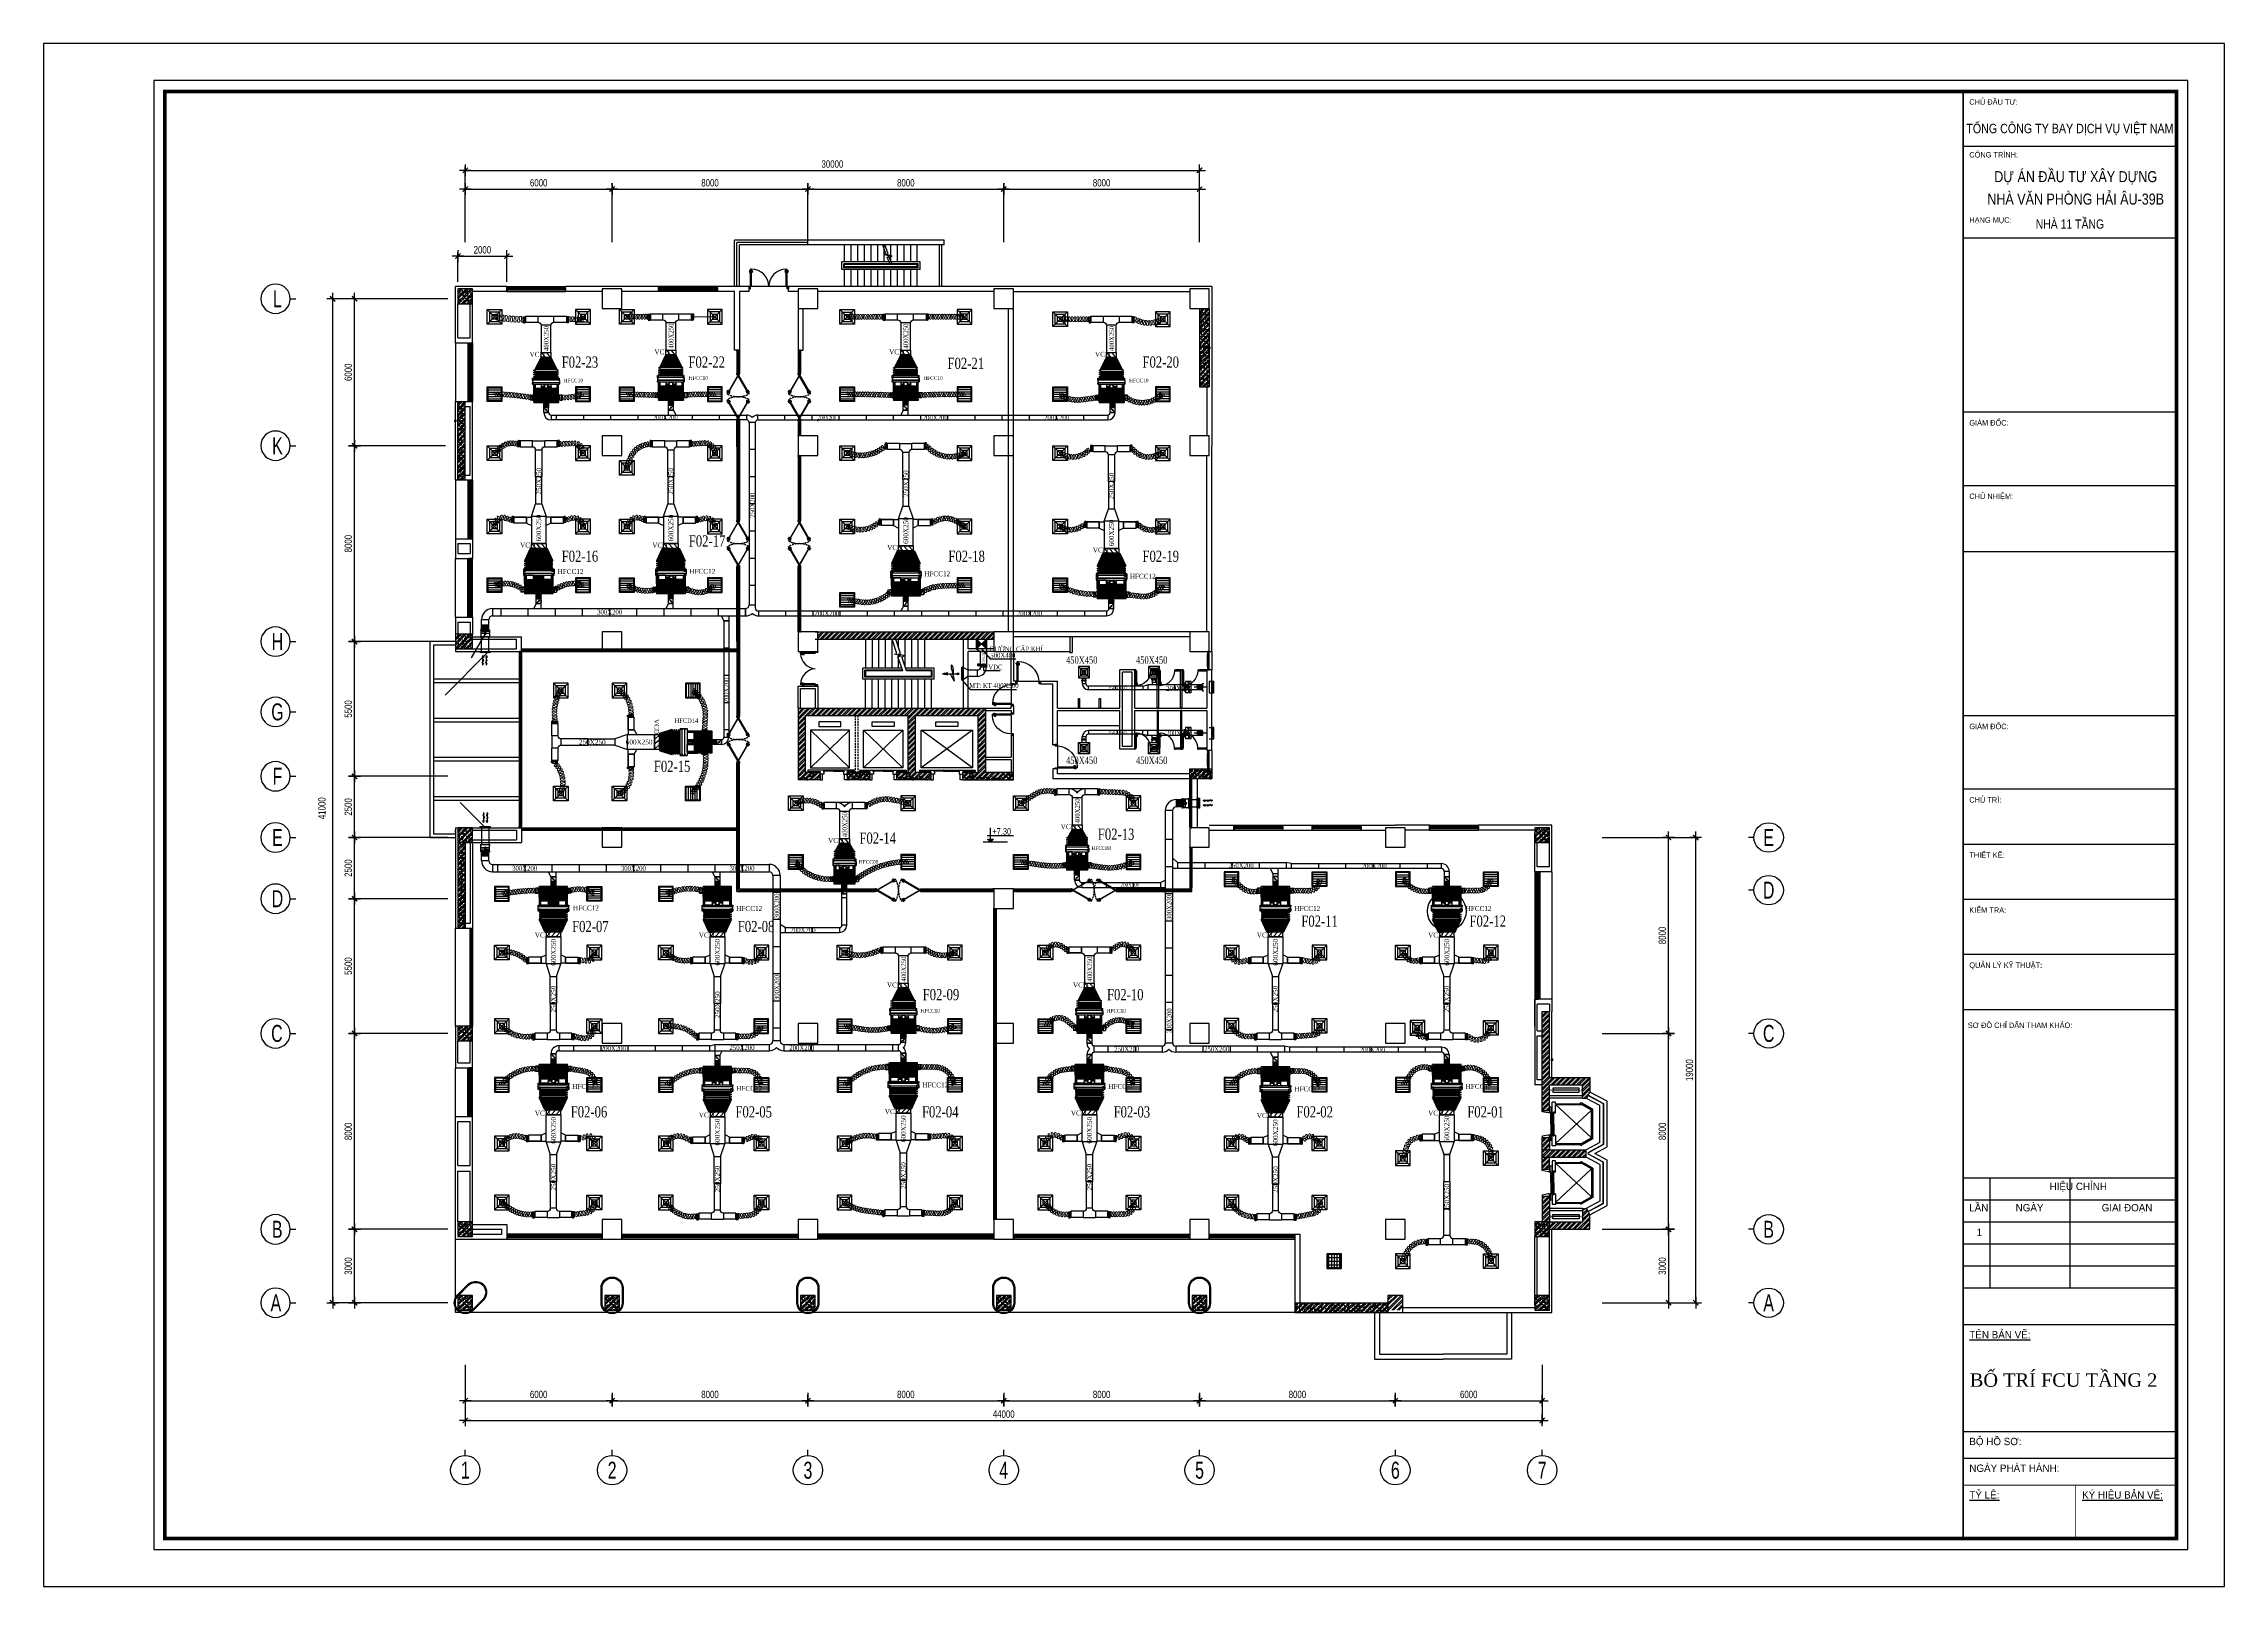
# Model space of a CAD drawing. Header units: metres. Extents: x 352651 to 1421851, y -87441 to -24441.
# Drawn here: x 441751 to 530851, y -87441 to -24441 of the extents above; entities that cross this region are included whole.
import ezdxf
from ezdxf.enums import TextEntityAlignment as Align

# ---------------------------------------------------------------- set-up
doc = ezdxf.new("R2010")
doc.units = ezdxf.units.M
doc.header["$LTSCALE"] = 300
doc.header["$MEASUREMENT"] = 0
doc.header["$PDMODE"] = 2
doc.linetypes.add('DASHED2', pattern=[0.375, 0.25, -0.125])
doc.layers.get('0').update_dxf_attribs({"linetype": 'CONTINUOUS'})
doc.layers.get('Defpoints').update_dxf_attribs({"linetype": 'CONTINUOUS'})
for name, color, linetype in [('0-TEXT', 7, 'CONTINUOUS'), ('0-THAY', 7, 'CONTINUOUS'), ('100', 2, 'CONTINUOUS'), ('bat noi mem', 4, 'CONTINUOUS'), ('CUA', 8, 'CONTINUOUS'), ('CUAGIO', 2, 'CONTINUOUS'), ('DIM', 1, 'CONTINUOUS'), ('HATCH', 145, 'CONTINUOUS'), ('KHUAT', 8, 'DASHED2'), ('KT', 1, 'CONTINUOUS'), ('NOITHAT', 145, 'CONTINUOUS'), ('nuoc lanh cap', 160, 'CONTINUOUS'), ('TEXT', 4, 'CONTINUOUS'), ('THAY', 9, 'CONTINUOUS'), ('thayP', 142, 'CONTINUOUS'), ('thiet bi', 11, 'CONTINUOUS'), ('THIETBI', 2, 'CONTINUOUS'), ('TUONG', 7, 'CONTINUOUS'), ('vach', 6, 'CONTINUOUS')]:
    doc.layers.add(name, color=color, linetype=linetype)
doc.layers.add('noi mem', color=5, linetype='BATTING', lineweight=0)
doc.styles.add('ANO', font='VnAvantH.TTF')
doc.styles.add('CHUKICHTHUOC', font='vnshx.shx', dxfattribs={"width": 0.8, "height": 300, "bigfont": '@extfont2.shx'})
doc.styles.add('CHUTENTRUC', font='VnAvantH.TTF', dxfattribs={"width": 0.8})
doc.styles.add('PHU', font='vntimeh.shx', dxfattribs={"width": 0.8})
doc.styles.add('ROMANS', font='romans.shx', dxfattribs={"width": 0.75, "bigfont": 'romancvn.shx'})
doc.styles.add('VnAvntH', font='VnAvantH.TTF', dxfattribs={"width": 0.85})
doc.styles.add('VNCC-RMD', font='vntimeh.shx', dxfattribs={"width": 0.75, "height": 300, "bigfont": 'vns.shx'})
doc.linetypes.add('BATTING', pattern='A,0.0001,-0.1,[134,ltypeshp.shx,S=0.1,R=0,X=-0.1,Y=0],-0.2,[134,ltypeshp.shx,S=0.1,R=180,X=0.1,Y=0],-0.1', length=0.4001)
doc.dimstyles.new('150', dxfattribs={"dimscale": 150, "dimtxt": 2, "dimasz": 0.1, "dimexe": 1, "dimexo": 0, "dimgap": 0.7, "dimtad": 1, "dimdec": 0, "dimzin": 0, "dimdsep": 46, "dimtxsty": 'CHUKICHTHUOC', "dimblk": 'ARR', "dimcen": 0, "dimdle": 1, "dimclrd": 3, "dimclre": 3, "dimclrt": 3, "dimadec": 0, "dimazin": 0, "dimtfac": 1, "dimtdec": 0, "dimtix": 1, "dimtmove": 2, "dimatfit": 3, "dimldrblk": 'ARR', "dimfxl": 1, "dimtolj": 1, "dimtzin": 0, "dimarcsym": 0})
pattern_1 = [(45, (-178200, 0), (-13.25825215, 13.25825215), [])]
pattern_2 = [(0, (791.959, -330839.266), (6.25, 12.5), [0, -12.5])]
pattern_3 = [(0, (6191.959, -330839.266), (6.25, 12.5), [0, -12.5])]
pattern_4 = [(0, (15791.959, -330939.266), (6.25, 12.5), [0, -12.5])]
pattern_5 = [(0, (24191.959, -331039.266), (6.25, 12.5), [0, -12.5])]
pattern_6 = [(90, (524869.06, -608628.368), (12.5, 6.25), [0, -12.5])]
pattern_7 = [(0, (1391.959, 225070.101), (6.25, -12.5), [0, -12.5])]
pattern_8 = [(360, (8092.141, 225070.101), (6.25, -12.5), [0, -12.5])]
pattern_9 = [(0, (30891.959, 225070.068), (6.25, -12.5), [0, -12.5])]
pattern_10 = [(315, (-178200, -123719.133), (-13.25825215, -13.25825215), [])]
pattern_11 = [(0, (37891.959, 225070.068), (6.25, -12.5), [0, -12.5])]
pattern_12 = [(0, (1392.093, 217798.526), (6.25, -12.5), [0, -12.5])]
pattern_13 = [(0, (8091.959, 217723.316), (6.25, -12.5), [0, -12.5])]
pattern_14 = [(0, (15691.959, 217863.299), (6.25, -12.5), [0, -12.5])]
pattern_15 = [(0, (23291.951, 217802.944), (6.25, -12.5), [0, -12.5])]
pattern_16 = [(0, (30891.959, 217698.92), (6.25, -12.5), [0, -12.5])]
pattern_17 = [(0, (37891.959, 217802.953), (6.25, -12.5), [0, -12.5])]
pattern_18 = [(45, (745.91, -347750.56), (-106.066017, 106.066017), []), (45, (816.62, -347750.56), (-106.066017, 106.066017), [])]
pattern_19 = [(50, (745.91, -347750.56), (215.178055, -18.82564), [22.5, -247.5]), (355, (745.9, -347750.56), (-41.6254, 225.65764), [18, -198]), (100.4514, (763.84, -347752.12), (173.552815, 206.83186), [19.12206, -210.34263]), (46.1842, (745.9, -347690.56), (320.17231, -49.6557), [33.75, -371.25]), (96.6356, (772.6, -347694.7), (280.39881, 292.23536), [28.68309, -315.5139]), (351.1842, (745.9, -347690.56), (280.39858, 292.23558), [27, -297]), (21, (775.91, -347705.56), (179.072116, -120.785667), [22.5, -247.5]), (326, (775.9, -347705.56), (72.9946, 217.54501), [18, -198]), (71.4514, (790.83, -347715.62), (252.06679, 96.75915), [19.12206, -210.34263]), (37.5, (745.91, -347750.556), (3.647957, 99.868156), [0, -195.6, 0, -201, 0, -198.75]), (7.5, (745.91, -347750.56), (78.920861, 118.323514), [0, -114.6, 0, -191.1, 0, -75.75]), (327.5, (679.01, -347750.556), (160.146731, -6.766462), [0, -75, 0, -234, 0, -310.5]), (317.5, (649.01, -347750.56), (174.95585, 30.031495), [0, -97.5, 0, -155.4, 0, -220.5])]
pattern_20 = [(50, (-93316.57, -347750.56), (215.178055, -18.82564), [22.5, -247.5]), (355, (-93316.57, -347750.56), (-41.6254, 225.65764), [18, -198]), (100.4514, (-93298.64, -347752.12), (173.552815, 206.83186), [19.12206, -210.34263]), (46.1842, (-93316.57, -347690.56), (320.17231, -49.6557), [33.75, -371.25]), (96.6356, (-93289.9, -347694.7), (280.39881, 292.23536), [28.68309, -315.5139]), (351.1842, (-93316.57, -347690.56), (280.39858, 292.23558), [27, -297]), (21, (-93286.57, -347705.56), (179.072116, -120.785667), [22.5, -247.5]), (326, (-93286.57, -347705.56), (72.9946, 217.54501), [18, -198]), (71.4514, (-93271.65, -347715.62), (252.06679, 96.75915), [19.12206, -210.34263]), (37.5, (-93316.575, -347750.556), (3.647957, 99.868156), [0, -195.6, 0, -201, 0, -198.75]), (7.5, (-93316.57, -347750.56), (78.920861, 118.323514), [0, -114.6, 0, -191.1, 0, -75.75]), (327.5, (-93383.475, -347750.556), (160.146731, -6.766462), [0, -75, 0, -234, 0, -310.5]), (317.5, (-93413.47, -347750.56), (174.95585, 30.031495), [0, -97.5, 0, -155.4, 0, -220.5])]
pattern_21 = [(45, (-93316.57, -347750.56), (-106.066017, 106.066017), []), (45, (-93245.86, -347750.56), (-106.066017, 106.066017), [])]
pattern_22 = [(50, (-93316.57, -347750.56), (215.178055, -18.82564), [22.5, -247.5]), (355, (-93316.57, -347750.56), (-41.6254, 225.65764), [18, -198]), (100.4514, (-93298.64, -347752.12), (173.552815, 206.83186), [19.12206, -210.342634]), (46.1842, (-93316.57, -347690.56), (320.17231, -49.6557), [33.75, -371.25]), (96.6356, (-93289.9, -347694.7), (280.39881, 292.23536), [28.68309, -315.5139]), (351.1842, (-93316.57, -347690.56), (280.39858, 292.23558), [27, -297]), (21, (-93286.57, -347705.56), (179.072116, -120.785667), [22.5, -247.5]), (326, (-93286.57, -347705.56), (72.9946, 217.54501), [18, -198]), (71.4514, (-93271.65, -347715.62), (252.06679, 96.75915), [19.12206, -210.342634]), (37.5, (-93316.575, -347750.556), (3.647957, 99.868156), [0, -195.6, 0, -201, 0, -198.75]), (7.5, (-93316.57, -347750.56), (78.920861, 118.323514), [0, -114.6, 0, -191.1, 0, -75.75]), (327.5, (-93383.475, -347750.556), (160.146731, -6.766462), [0, -75, 0, -234, 0, -310.5]), (317.5, (-93413.47, -347750.56), (174.95585, 30.031495), [0, -97.5, 0, -155.4, 0, -220.5])]

# ---------------------------------------------------------------- blocks, each defined once
blk = doc.blocks.new('SAD')
at = {"layer": 'CUAGIO', "color": 8}
for p, q in [((-300, -300), (300, 300)), ((300, -300), (-300, 300))]:
    blk.add_line(p, q, dxfattribs=at)
at = {"layer": 'CUAGIO'}
blk.add_lwpolyline([(300, -300), (300, 300), (-300, 300), (-300, -300)], close=True, dxfattribs=at)
at = {"layer": 'CUAGIO', "color": 8}
for points in [[(200, -200), (200, 200), (-200, 200), (-200, -200)], [(100, -100), (100, 100), (-100, 100), (-100, -100)]]:
    blk.add_lwpolyline(points, close=True, dxfattribs=at)
blk = doc.blocks.new('SAG')
at = {"layer": 'CUAGIO'}
for p, q in [((-300, 300), (-300, -300)), ((300, 300), (-300, 300)), ((300, -300), (300, 300)), ((-300, -300), (300, -300))]:
    blk.add_line(p, q, dxfattribs=at)
at = {"layer": 'CUAGIO', "color": 8}
for p, q in [((-270, 270), (-270, -270)), ((270, 270), (-270, 270)), ((-180, -270), (-180, 270)), ((-90, -270), (-90, 270)), ((0, -270), (0, 270)), ((90, -270), (90, 270)), ((180, -270), (180, 270)), ((270, -270), (270, 270)), ((-270, -270), (270, -270))]:
    blk.add_line(p, q, dxfattribs=at)
blk = doc.blocks.new('ARR')
at = {"color": 1}
for p, q in [((-16, 0), (16, 0)), ((0, -16), (0, 16))]:
    blk.add_line(p, q, dxfattribs=at)
at = {"color": 3, "const_width": 3.6}
blk.add_lwpolyline([(-7.1, -7.1), (7.1, 7.1)], dxfattribs=at)
blk = doc.blocks.new('*D15')
at = {"layer": 'Defpoints', "color": 0, "ltscale": 1.5, "transparency": 16777216}
for p in [(454454, -72860), (458265, -72860), (458265, -75860)]:
    blk.add_point(p, dxfattribs=at)
at = {"layer": 'DIM', "color": 3, "lineweight": -2, "ltscale": 1.5, "transparency": 16777216}
for p, q in [((458265, -72860), (454304, -72860)), ((454454, -75845), (454454, -72875)), ((458265, -75860), (454304, -75860))]:
    blk.add_line(p, q, dxfattribs=at)
at = {"layer": 'DIM', "color": 3, "lineweight": -2, "ltscale": 1.5, "transparency": 16777216, "xscale": 15, "yscale": 15, "zscale": 15}
for p, rotation in [((454454, -72860), 90), ((454454, -75860), 270)]:
    blk.add_blockref('ARR', p, dxfattribs=dict(at, rotation=rotation))
at = {"layer": 'DIM', "color": 3, "ltscale": 1.5, "transparency": 16777216, "insert": (454199, -74360), "char_height": 300, "attachment_point": 5, "rotation": 90, "style": 'CHUKICHTHUOC'}
blk.add_mtext('\\A1;3000', dxfattribs=at)
blk = doc.blocks.new('*D16')
at = {"layer": 'Defpoints', "color": 0, "ltscale": 1.5, "transparency": 16777216}
for p in [(454454, -64860), (458265, -64860), (458265, -72860)]:
    blk.add_point(p, dxfattribs=at)
at = {"layer": 'DIM', "color": 3, "lineweight": -2, "ltscale": 1.5, "transparency": 16777216}
for p, q in [((458265, -64860), (454304, -64860)), ((454454, -72845), (454454, -64875)), ((458265, -72860), (454304, -72860))]:
    blk.add_line(p, q, dxfattribs=at)
at = {"layer": 'DIM', "color": 3, "lineweight": -2, "ltscale": 1.5, "transparency": 16777216, "xscale": 15, "yscale": 15, "zscale": 15}
for p, rotation in [((454454, -64860), 90), ((454454, -72860), 270)]:
    blk.add_blockref('ARR', p, dxfattribs=dict(at, rotation=rotation))
at = {"layer": 'DIM', "color": 3, "ltscale": 1.5, "transparency": 16777216, "insert": (454199, -68860), "char_height": 300, "attachment_point": 5, "rotation": 90, "style": 'CHUKICHTHUOC'}
blk.add_mtext('\\A1;8000', dxfattribs=at)
blk = doc.blocks.new('*D17')
at = {"layer": 'Defpoints', "color": 0, "ltscale": 1.5, "transparency": 16777216}
for p in [(454454, -34860), (458265, -34860), (458165, -40860)]:
    blk.add_point(p, dxfattribs=at)
at = {"layer": 'DIM', "color": 3, "lineweight": -2, "ltscale": 1.5, "transparency": 16777216}
for p, q in [((458265, -34860), (454304, -34860)), ((454454, -40845), (454454, -34875)), ((458165, -40860), (454304, -40860))]:
    blk.add_line(p, q, dxfattribs=at)
at = {"layer": 'DIM', "color": 3, "lineweight": -2, "ltscale": 1.5, "transparency": 16777216, "xscale": 15, "yscale": 15, "zscale": 15}
for p, rotation in [((454454, -34860), 90), ((454454, -40860), 270)]:
    blk.add_blockref('ARR', p, dxfattribs=dict(at, rotation=rotation))
at = {"layer": 'DIM', "color": 3, "ltscale": 1.5, "transparency": 16777216, "insert": (454199, -37860), "char_height": 300, "attachment_point": 5, "rotation": 90, "style": 'CHUKICHTHUOC'}
blk.add_mtext('\\A1;6000', dxfattribs=at)
blk = doc.blocks.new('*D18')
at = {"layer": 'Defpoints', "color": 0, "ltscale": 1.5, "transparency": 16777216}
for p in [(453561, -34860), (458265, -34860), (458265, -75860)]:
    blk.add_point(p, dxfattribs=at)
at = {"layer": 'DIM', "color": 3, "lineweight": -2, "ltscale": 1.5, "transparency": 16777216}
for p, q in [((458265, -34860), (453411, -34860)), ((453561, -75845), (453561, -34875)), ((458265, -75860), (453411, -75860))]:
    blk.add_line(p, q, dxfattribs=at)
at = {"layer": 'DIM', "color": 3, "lineweight": -2, "ltscale": 1.5, "transparency": 16777216, "xscale": 15, "yscale": 15, "zscale": 15}
for p, rotation in [((453561, -34860), 90), ((453561, -75860), 270)]:
    blk.add_blockref('ARR', p, dxfattribs=dict(at, rotation=rotation))
at = {"layer": 'DIM', "color": 3, "ltscale": 1.5, "transparency": 16777216, "insert": (453124, -55666), "char_height": 300, "attachment_point": 5, "rotation": 90, "style": 'CHUKICHTHUOC'}
blk.add_mtext('\\A1;41000', dxfattribs=at)
blk = doc.blocks.new('*D19')
at = {"layer": 'Defpoints', "color": 0, "ltscale": 1.5, "transparency": 16777216}
for p in [(464978, -79532), (472978, -79532), (472978, -79860)]:
    blk.add_point(p, dxfattribs=at)
at = {"layer": 'DIM', "color": 3, "lineweight": -2, "ltscale": 1.5, "transparency": 16777216}
for p, q in [((464978, -79532), (464978, -80010)), ((464993, -79860), (472963, -79860)), ((472978, -79532), (472978, -80010))]:
    blk.add_line(p, q, dxfattribs=at)
at = {"layer": 'DIM', "color": 3, "lineweight": -2, "ltscale": 1.5, "transparency": 16777216, "xscale": 15, "yscale": 15, "zscale": 15, "rotation": 180}
blk.add_blockref('ARR', (464978, -79860), dxfattribs=at)
at = {"layer": 'DIM', "color": 3, "lineweight": -2, "ltscale": 1.5, "transparency": 16777216, "xscale": 15, "yscale": 15, "zscale": 15}
blk.add_blockref('ARR', (472978, -79860), dxfattribs=at)
at = {"layer": 'DIM', "color": 3, "ltscale": 1.5, "transparency": 16777216, "insert": (468978, -79605), "char_height": 300, "attachment_point": 5, "style": 'CHUKICHTHUOC'}
blk.add_mtext('\\A1;8000', dxfattribs=at)
blk = doc.blocks.new('*D20')
at = {"layer": 'Defpoints', "color": 0, "ltscale": 1.5, "transparency": 16777216}
for p in [(472978, -79532), (480978, -79532), (480978, -79860)]:
    blk.add_point(p, dxfattribs=at)
at = {"layer": 'DIM', "color": 3, "lineweight": -2, "ltscale": 1.5, "transparency": 16777216}
for p, q in [((472978, -79532), (472978, -80010)), ((472993, -79860), (480963, -79860)), ((480978, -79532), (480978, -80010))]:
    blk.add_line(p, q, dxfattribs=at)
at = {"layer": 'DIM', "color": 3, "lineweight": -2, "ltscale": 1.5, "transparency": 16777216, "xscale": 15, "yscale": 15, "zscale": 15, "rotation": 180}
blk.add_blockref('ARR', (472978, -79860), dxfattribs=at)
at = {"layer": 'DIM', "color": 3, "lineweight": -2, "ltscale": 1.5, "transparency": 16777216, "xscale": 15, "yscale": 15, "zscale": 15}
blk.add_blockref('ARR', (480978, -79860), dxfattribs=at)
at = {"layer": 'DIM', "color": 3, "ltscale": 1.5, "transparency": 16777216, "insert": (476978, -79605), "char_height": 300, "attachment_point": 5, "style": 'CHUKICHTHUOC'}
blk.add_mtext('\\A1;8000', dxfattribs=at)
blk = doc.blocks.new('*D21')
at = {"layer": 'Defpoints', "color": 0, "ltscale": 1.5, "transparency": 16777216}
for p in [(480978, -79532), (488978, -79532), (488978, -79860)]:
    blk.add_point(p, dxfattribs=at)
at = {"layer": 'DIM', "color": 3, "lineweight": -2, "ltscale": 1.5, "transparency": 16777216}
for p, q in [((480978, -79532), (480978, -80010)), ((480993, -79860), (488963, -79860)), ((488978, -79532), (488978, -80010))]:
    blk.add_line(p, q, dxfattribs=at)
at = {"layer": 'DIM', "color": 3, "lineweight": -2, "ltscale": 1.5, "transparency": 16777216, "xscale": 15, "yscale": 15, "zscale": 15, "rotation": 180}
blk.add_blockref('ARR', (480978, -79860), dxfattribs=at)
at = {"layer": 'DIM', "color": 3, "lineweight": -2, "ltscale": 1.5, "transparency": 16777216, "xscale": 15, "yscale": 15, "zscale": 15}
blk.add_blockref('ARR', (488978, -79860), dxfattribs=at)
at = {"layer": 'DIM', "color": 3, "ltscale": 1.5, "transparency": 16777216, "insert": (484978, -79605), "char_height": 300, "attachment_point": 5, "style": 'CHUKICHTHUOC'}
blk.add_mtext('\\A1;8000', dxfattribs=at)
blk = doc.blocks.new('*D22')
at = {"layer": 'Defpoints', "color": 0, "ltscale": 1.5, "transparency": 16777216}
for p in [(488978, -79532), (496978, -79532), (496978, -79860)]:
    blk.add_point(p, dxfattribs=at)
at = {"layer": 'DIM', "color": 3, "lineweight": -2, "ltscale": 1.5, "transparency": 16777216}
for p, q in [((488978, -79532), (488978, -80010)), ((488993, -79860), (496963, -79860)), ((496978, -79532), (496978, -80010))]:
    blk.add_line(p, q, dxfattribs=at)
at = {"layer": 'DIM', "color": 3, "lineweight": -2, "ltscale": 1.5, "transparency": 16777216, "xscale": 15, "yscale": 15, "zscale": 15, "rotation": 180}
blk.add_blockref('ARR', (488978, -79860), dxfattribs=at)
at = {"layer": 'DIM', "color": 3, "lineweight": -2, "ltscale": 1.5, "transparency": 16777216, "xscale": 15, "yscale": 15, "zscale": 15}
blk.add_blockref('ARR', (496978, -79860), dxfattribs=at)
at = {"layer": 'DIM', "color": 3, "ltscale": 1.5, "transparency": 16777216, "insert": (492978, -79605), "char_height": 300, "attachment_point": 5, "style": 'CHUKICHTHUOC'}
blk.add_mtext('\\A1;8000', dxfattribs=at)
blk = doc.blocks.new('*D23')
at = {"layer": 'Defpoints', "color": 0, "ltscale": 1.5, "transparency": 16777216}
for p in [(496978, -79532), (502978, -79532), (502978, -79860)]:
    blk.add_point(p, dxfattribs=at)
at = {"layer": 'DIM', "color": 3, "lineweight": -2, "ltscale": 1.5, "transparency": 16777216}
for p, q in [((496978, -79532), (496978, -80010)), ((496993, -79860), (502963, -79860)), ((502978, -79532), (502978, -80010))]:
    blk.add_line(p, q, dxfattribs=at)
at = {"layer": 'DIM', "color": 3, "lineweight": -2, "ltscale": 1.5, "transparency": 16777216, "xscale": 15, "yscale": 15, "zscale": 15, "rotation": 180}
blk.add_blockref('ARR', (496978, -79860), dxfattribs=at)
at = {"layer": 'DIM', "color": 3, "lineweight": -2, "ltscale": 1.5, "transparency": 16777216, "xscale": 15, "yscale": 15, "zscale": 15}
blk.add_blockref('ARR', (502978, -79860), dxfattribs=at)
at = {"layer": 'DIM', "color": 3, "ltscale": 1.5, "transparency": 16777216, "insert": (499978, -79605), "char_height": 300, "attachment_point": 5, "style": 'CHUKICHTHUOC'}
blk.add_mtext('\\A1;6000', dxfattribs=at)
blk = doc.blocks.new('*D24')
at = {"layer": 'Defpoints', "color": 0, "ltscale": 1.5, "transparency": 16777216}
for p in [(458978, -78396), (502978, -78396), (502978, -80664)]:
    blk.add_point(p, dxfattribs=at)
at = {"layer": 'DIM', "color": 3, "lineweight": -2, "ltscale": 1.5, "transparency": 16777216}
for p, q in [((458978, -78396), (458978, -80814)), ((502978, -78396), (502978, -80814)), ((458993, -80664), (502963, -80664))]:
    blk.add_line(p, q, dxfattribs=at)
at = {"layer": 'DIM', "color": 3, "lineweight": -2, "ltscale": 1.5, "transparency": 16777216, "xscale": 15, "yscale": 15, "zscale": 15, "rotation": 180}
blk.add_blockref('ARR', (458978, -80664), dxfattribs=at)
at = {"layer": 'DIM', "color": 3, "lineweight": -2, "ltscale": 1.5, "transparency": 16777216, "xscale": 15, "yscale": 15, "zscale": 15}
blk.add_blockref('ARR', (502978, -80664), dxfattribs=at)
at = {"layer": 'DIM', "color": 3, "ltscale": 1.5, "transparency": 16777216, "insert": (480978, -80409), "char_height": 300, "attachment_point": 5, "style": 'CHUKICHTHUOC'}
blk.add_mtext('\\A1;44000', dxfattribs=at)
blk = doc.blocks.new('*D25')
at = {"layer": 'Defpoints', "color": 0, "ltscale": 1.5, "transparency": 16777216}
for p in [(506594, -64860), (508141, -64860), (506594, -72860)]:
    blk.add_point(p, dxfattribs=at)
at = {"layer": 'DIM', "color": 3, "lineweight": -2, "ltscale": 1.5, "transparency": 16777216}
for p, q in [((506594, -64860), (508291, -64860)), ((508141, -72845), (508141, -64875)), ((506594, -72860), (508291, -72860))]:
    blk.add_line(p, q, dxfattribs=at)
at = {"layer": 'DIM', "color": 3, "lineweight": -2, "ltscale": 1.5, "transparency": 16777216, "xscale": 15, "yscale": 15, "zscale": 15}
for p, rotation in [((508141, -64860), 90), ((508141, -72860), 270)]:
    blk.add_blockref('ARR', p, dxfattribs=dict(at, rotation=rotation))
at = {"layer": 'DIM', "color": 3, "ltscale": 1.5, "transparency": 16777216, "insert": (507886, -68860), "char_height": 300, "attachment_point": 5, "rotation": 90, "style": 'CHUKICHTHUOC'}
blk.add_mtext('\\A1;8000', dxfattribs=at)
blk = doc.blocks.new('*D26')
at = {"layer": 'Defpoints', "color": 0, "ltscale": 1.5, "transparency": 16777216}
for p in [(505433, -56860), (508141, -56860), (505433, -64860)]:
    blk.add_point(p, dxfattribs=at)
at = {"layer": 'DIM', "color": 3, "lineweight": -2, "ltscale": 1.5, "transparency": 16777216}
for p, q in [((505433, -56860), (508291, -56860)), ((508141, -64845), (508141, -56875)), ((505433, -64860), (508291, -64860))]:
    blk.add_line(p, q, dxfattribs=at)
at = {"layer": 'DIM', "color": 3, "lineweight": -2, "ltscale": 1.5, "transparency": 16777216, "xscale": 15, "yscale": 15, "zscale": 15}
for p, rotation in [((508141, -56860), 90), ((508141, -64860), 270)]:
    blk.add_blockref('ARR', p, dxfattribs=dict(at, rotation=rotation))
at = {"layer": 'DIM', "color": 3, "ltscale": 1.5, "transparency": 16777216, "insert": (507886, -60860), "char_height": 300, "attachment_point": 5, "rotation": 90, "style": 'CHUKICHTHUOC'}
blk.add_mtext('\\A1;8000', dxfattribs=at)
blk = doc.blocks.new('*D27')
at = {"layer": 'Defpoints', "color": 0, "ltscale": 1.5, "transparency": 16777216}
for p in [(505433, -72860), (505433, -75860), (508141, -75860)]:
    blk.add_point(p, dxfattribs=at)
at = {"layer": 'DIM', "color": 3, "lineweight": -2, "ltscale": 1.5, "transparency": 16777216}
for p, q in [((505433, -72860), (508291, -72860)), ((508141, -72875), (508141, -75845)), ((505433, -75860), (508291, -75860))]:
    blk.add_line(p, q, dxfattribs=at)
at = {"layer": 'DIM', "color": 3, "lineweight": -2, "ltscale": 1.5, "transparency": 16777216, "xscale": 15, "yscale": 15, "zscale": 15}
for p, rotation in [((508141, -72860), 90), ((508141, -75860), 270)]:
    blk.add_blockref('ARR', p, dxfattribs=dict(at, rotation=rotation))
at = {"layer": 'DIM', "color": 3, "ltscale": 1.5, "transparency": 16777216, "insert": (507886, -74360), "char_height": 300, "attachment_point": 5, "rotation": 90, "style": 'CHUKICHTHUOC'}
blk.add_mtext('\\A1;3000', dxfattribs=at)
blk = doc.blocks.new('*D28')
at = {"layer": 'Defpoints', "color": 0, "ltscale": 1.5, "transparency": 16777216}
for p in [(505433, -56860), (509252, -56860), (505433, -75860)]:
    blk.add_point(p, dxfattribs=at)
at = {"layer": 'DIM', "color": 3, "lineweight": -2, "ltscale": 1.5, "transparency": 16777216}
for p, q in [((505433, -56860), (509402, -56860)), ((509252, -75845), (509252, -56875)), ((505433, -75860), (509402, -75860))]:
    blk.add_line(p, q, dxfattribs=at)
at = {"layer": 'DIM', "color": 3, "lineweight": -2, "ltscale": 1.5, "transparency": 16777216, "xscale": 15, "yscale": 15, "zscale": 15}
for p, rotation in [((509252, -56860), 90), ((509252, -75860), 270)]:
    blk.add_blockref('ARR', p, dxfattribs=dict(at, rotation=rotation))
at = {"layer": 'DIM', "color": 3, "ltscale": 1.5, "transparency": 16777216, "insert": (508997, -66360), "char_height": 300, "attachment_point": 5, "rotation": 90, "style": 'CHUKICHTHUOC'}
blk.add_mtext('\\A1;19000', dxfattribs=at)
blk = doc.blocks.new('*D29')
at = {"layer": 'Defpoints', "color": 0, "ltscale": 1.5, "transparency": 16777216}
for p in [(458978, -79532), (464978, -79532), (464978, -79860)]:
    blk.add_point(p, dxfattribs=at)
at = {"layer": 'DIM', "color": 3, "lineweight": -2, "ltscale": 1.5, "transparency": 16777216}
for p, q in [((458978, -79532), (458978, -80010)), ((458993, -79860), (464963, -79860)), ((464978, -79532), (464978, -80010))]:
    blk.add_line(p, q, dxfattribs=at)
at = {"layer": 'DIM', "color": 3, "lineweight": -2, "ltscale": 1.5, "transparency": 16777216, "xscale": 15, "yscale": 15, "zscale": 15, "rotation": 180}
blk.add_blockref('ARR', (458978, -79860), dxfattribs=at)
at = {"layer": 'DIM', "color": 3, "lineweight": -2, "ltscale": 1.5, "transparency": 16777216, "xscale": 15, "yscale": 15, "zscale": 15}
blk.add_blockref('ARR', (464978, -79860), dxfattribs=at)
at = {"layer": 'DIM', "color": 3, "ltscale": 1.5, "transparency": 16777216, "insert": (461978, -79605), "char_height": 300, "attachment_point": 5, "style": 'CHUKICHTHUOC'}
blk.add_mtext('\\A1;6000', dxfattribs=at)
blk = doc.blocks.new('*D30')
at = {"layer": 'Defpoints', "color": 0, "ltscale": 1.5, "transparency": 16777216}
for p in [(454454, -54360), (458265, -54360), (458265, -56860)]:
    blk.add_point(p, dxfattribs=at)
at = {"layer": 'DIM', "color": 3, "lineweight": -2, "ltscale": 1.5, "transparency": 16777216}
for p, q in [((458265, -54360), (454304, -54360)), ((454454, -56845), (454454, -54375)), ((458265, -56860), (454304, -56860))]:
    blk.add_line(p, q, dxfattribs=at)
at = {"layer": 'DIM', "color": 3, "lineweight": -2, "ltscale": 1.5, "transparency": 16777216, "xscale": 15, "yscale": 15, "zscale": 15}
for p, rotation in [((454454, -54360), 90), ((454454, -56860), 270)]:
    blk.add_blockref('ARR', p, dxfattribs=dict(at, rotation=rotation))
at = {"layer": 'DIM', "color": 3, "ltscale": 1.5, "transparency": 16777216, "insert": (454199, -55610), "char_height": 300, "attachment_point": 5, "rotation": 90, "style": 'CHUKICHTHUOC'}
blk.add_mtext('\\A1;2500', dxfattribs=at)
blk = doc.blocks.new('*D31')
at = {"layer": 'Defpoints', "color": 0, "ltscale": 1.5, "transparency": 16777216}
for p in [(454454, -48860), (458015, -48860), (458265, -54360)]:
    blk.add_point(p, dxfattribs=at)
at = {"layer": 'DIM', "color": 3, "lineweight": -2, "ltscale": 1.5, "transparency": 16777216}
for p, q in [((458015, -48860), (454304, -48860)), ((454454, -54345), (454454, -48875)), ((458265, -54360), (454304, -54360))]:
    blk.add_line(p, q, dxfattribs=at)
at = {"layer": 'DIM', "color": 3, "lineweight": -2, "ltscale": 1.5, "transparency": 16777216, "xscale": 15, "yscale": 15, "zscale": 15}
for p, rotation in [((454454, -48860), 90), ((454454, -54360), 270)]:
    blk.add_blockref('ARR', p, dxfattribs=dict(at, rotation=rotation))
at = {"layer": 'DIM', "color": 3, "ltscale": 1.5, "transparency": 16777216, "insert": (454199, -51610), "char_height": 300, "attachment_point": 5, "rotation": 90, "style": 'CHUKICHTHUOC'}
blk.add_mtext('\\A1;5500', dxfattribs=at)
blk = doc.blocks.new('*D34')
at = {"layer": 'Defpoints', "color": 0, "ltscale": 1.5, "transparency": 16777216}
for p in [(454454, -59360), (458265, -59360), (458265, -64860)]:
    blk.add_point(p, dxfattribs=at)
at = {"layer": 'DIM', "color": 3, "lineweight": -2, "ltscale": 1.5, "transparency": 16777216}
for p, q in [((458265, -59360), (454304, -59360)), ((454454, -64845), (454454, -59375)), ((458265, -64860), (454304, -64860))]:
    blk.add_line(p, q, dxfattribs=at)
at = {"layer": 'DIM', "color": 3, "lineweight": -2, "ltscale": 1.5, "transparency": 16777216, "xscale": 15, "yscale": 15, "zscale": 15}
for p, rotation in [((454454, -59360), 90), ((454454, -64860), 270)]:
    blk.add_blockref('ARR', p, dxfattribs=dict(at, rotation=rotation))
at = {"layer": 'DIM', "color": 3, "ltscale": 1.5, "transparency": 16777216, "insert": (454199, -62110), "char_height": 300, "attachment_point": 5, "rotation": 90, "style": 'CHUKICHTHUOC'}
blk.add_mtext('\\A1;5500', dxfattribs=at)
blk = doc.blocks.new('*D35')
at = {"layer": 'Defpoints', "color": 0, "ltscale": 1.5, "transparency": 16777216}
for p in [(454454, -56860), (458265, -56860), (458265, -59360)]:
    blk.add_point(p, dxfattribs=at)
at = {"layer": 'DIM', "color": 3, "lineweight": -2, "ltscale": 1.5, "transparency": 16777216}
for p, q in [((458265, -56860), (454304, -56860)), ((454454, -59345), (454454, -56875)), ((458265, -59360), (454304, -59360))]:
    blk.add_line(p, q, dxfattribs=at)
at = {"layer": 'DIM', "color": 3, "lineweight": -2, "ltscale": 1.5, "transparency": 16777216, "xscale": 15, "yscale": 15, "zscale": 15}
for p, rotation in [((454454, -56860), 90), ((454454, -59360), 270)]:
    blk.add_blockref('ARR', p, dxfattribs=dict(at, rotation=rotation))
at = {"layer": 'DIM', "color": 3, "ltscale": 1.5, "transparency": 16777216, "insert": (454199, -58110), "char_height": 300, "attachment_point": 5, "rotation": 90, "style": 'CHUKICHTHUOC'}
blk.add_mtext('\\A1;2500', dxfattribs=at)
blk = doc.blocks.new('c1800')
at = {"layer": 'CUA', "ltscale": 0.2}
for p, q in [((47, 635), (-2, 635)), ((50, 0), (0, -100)), ((50, -100), (0, 0)), ((16, 619), (16, 570)), ((16, 570), (28, 570)), ((22, 661), (22, 607)), ((28, 619), (28, 570)), ((50, 0), (50, 710)), ((90, 710), (50, 710)), ((50, -100), (50, 0)), ((90, 0), (50, 0)), ((90, 0), (90, 710)), ((93, 635), (142, 635)), ((112, 619), (112, 570)), ((124, 570), (112, 570)), ((118, 661), (118, 607)), ((124, 619), (124, 570)), ((1507, 635), (1458, 635)), ((1476, 619), (1476, 570)), ((1476, 570), (1488, 570)), ((1482, 661), (1482, 607)), ((1488, 619), (1488, 570)), ((1510, 0), (1510, 710)), ((1510, 710), (1550, 710)), ((1510, 0), (1550, 0)), ((1550, 0), (1550, 710)), ((1550, -100), (1550, 0)), ((1550, -100), (1600, 0)), ((1550, 0), (1600, -100)), ((1553, 635), (1602, 635)), ((1572, 619), (1572, 570)), ((1584, 570), (1572, 570)), ((1578, 661), (1578, 607)), ((1584, 619), (1584, 570)), ((50, -100), (50, -100)), ((1550, -100), (1550, -100))]:
    blk.add_line(p, q, dxfattribs=at)
for points in [[(50, 0), (0, 0), (0, -100), (50, -100)], [(1550, 0), (1600, 0), (1600, -100), (1550, -100)]]:
    blk.add_lwpolyline(points, close=True, dxfattribs=at)
for centre in [(22, 635), (118, 635), (1482, 635), (1578, 635)]:
    blk.add_circle(centre, 17.3, dxfattribs=at)
for centre, start, end in [((90, 0), 0, 90), ((1510, 0), 90, 180)]:
    blk.add_arc(centre, 710, start, end, dxfattribs=at)
blk = doc.blocks.new('*D36')
at = {"layer": 'Defpoints', "color": 0, "ltscale": 1.5, "transparency": 16777216}
for p in [(464978, -30381), (458978, -32544), (464978, -32544)]:
    blk.add_point(p, dxfattribs=at)
at = {"layer": 'DIM', "color": 3, "lineweight": -2, "ltscale": 1.5, "transparency": 16777216}
for p, q in [((458978, -32544), (458978, -30231)), ((464978, -32544), (464978, -30231)), ((458993, -30381), (464963, -30381))]:
    blk.add_line(p, q, dxfattribs=at)
at = {"layer": 'DIM', "color": 3, "lineweight": -2, "ltscale": 1.5, "transparency": 16777216, "xscale": 15, "yscale": 15, "zscale": 15, "rotation": 180}
blk.add_blockref('ARR', (458978, -30381), dxfattribs=at)
at = {"layer": 'DIM', "color": 3, "lineweight": -2, "ltscale": 1.5, "transparency": 16777216, "xscale": 15, "yscale": 15, "zscale": 15}
blk.add_blockref('ARR', (464978, -30381), dxfattribs=at)
at = {"layer": 'DIM', "color": 3, "ltscale": 1.5, "transparency": 16777216, "insert": (461978, -30126), "char_height": 300, "attachment_point": 5, "style": 'CHUKICHTHUOC'}
blk.add_mtext('\\A1;6000', dxfattribs=at)
blk = doc.blocks.new('*D37')
at = {"layer": 'Defpoints', "color": 0, "ltscale": 1.5, "transparency": 16777216}
for p in [(472978, -30381), (464978, -32544), (472978, -32444)]:
    blk.add_point(p, dxfattribs=at)
at = {"layer": 'DIM', "color": 3, "lineweight": -2, "ltscale": 1.5, "transparency": 16777216}
for p, q in [((464978, -32544), (464978, -30231)), ((472978, -32444), (472978, -30231)), ((464993, -30381), (472963, -30381))]:
    blk.add_line(p, q, dxfattribs=at)
at = {"layer": 'DIM', "color": 3, "lineweight": -2, "ltscale": 1.5, "transparency": 16777216, "xscale": 15, "yscale": 15, "zscale": 15, "rotation": 180}
blk.add_blockref('ARR', (464978, -30381), dxfattribs=at)
at = {"layer": 'DIM', "color": 3, "lineweight": -2, "ltscale": 1.5, "transparency": 16777216, "xscale": 15, "yscale": 15, "zscale": 15}
blk.add_blockref('ARR', (472978, -30381), dxfattribs=at)
at = {"layer": 'DIM', "color": 3, "ltscale": 1.5, "transparency": 16777216, "insert": (468978, -30126), "char_height": 300, "attachment_point": 5, "style": 'CHUKICHTHUOC'}
blk.add_mtext('\\A1;8000', dxfattribs=at)
blk = doc.blocks.new('*D38')
at = {"layer": 'Defpoints', "color": 0, "ltscale": 1.5, "transparency": 16777216}
for p in [(480978, -30381), (472978, -32444), (480978, -32544)]:
    blk.add_point(p, dxfattribs=at)
at = {"layer": 'DIM', "color": 3, "lineweight": -2, "ltscale": 1.5, "transparency": 16777216}
for p, q in [((472978, -32444), (472978, -30231)), ((480978, -32544), (480978, -30231)), ((472993, -30381), (480963, -30381))]:
    blk.add_line(p, q, dxfattribs=at)
at = {"layer": 'DIM', "color": 3, "lineweight": -2, "ltscale": 1.5, "transparency": 16777216, "xscale": 15, "yscale": 15, "zscale": 15, "rotation": 180}
blk.add_blockref('ARR', (472978, -30381), dxfattribs=at)
at = {"layer": 'DIM', "color": 3, "lineweight": -2, "ltscale": 1.5, "transparency": 16777216, "xscale": 15, "yscale": 15, "zscale": 15}
blk.add_blockref('ARR', (480978, -30381), dxfattribs=at)
at = {"layer": 'DIM', "color": 3, "ltscale": 1.5, "transparency": 16777216, "insert": (476978, -30126), "char_height": 300, "attachment_point": 5, "style": 'CHUKICHTHUOC'}
blk.add_mtext('\\A1;8000', dxfattribs=at)
blk = doc.blocks.new('*D39')
at = {"layer": 'Defpoints', "color": 0, "ltscale": 1.5, "transparency": 16777216}
for p in [(488978, -30381), (480978, -32544), (488978, -32544)]:
    blk.add_point(p, dxfattribs=at)
at = {"layer": 'DIM', "color": 3, "lineweight": -2, "ltscale": 1.5, "transparency": 16777216}
for p, q in [((480978, -32544), (480978, -30231)), ((488978, -32544), (488978, -30231)), ((480993, -30381), (488963, -30381))]:
    blk.add_line(p, q, dxfattribs=at)
at = {"layer": 'DIM', "color": 3, "lineweight": -2, "ltscale": 1.5, "transparency": 16777216, "xscale": 15, "yscale": 15, "zscale": 15, "rotation": 180}
blk.add_blockref('ARR', (480978, -30381), dxfattribs=at)
at = {"layer": 'DIM', "color": 3, "lineweight": -2, "ltscale": 1.5, "transparency": 16777216, "xscale": 15, "yscale": 15, "zscale": 15}
blk.add_blockref('ARR', (488978, -30381), dxfattribs=at)
at = {"layer": 'DIM', "color": 3, "ltscale": 1.5, "transparency": 16777216, "insert": (484978, -30126), "char_height": 300, "attachment_point": 5, "style": 'CHUKICHTHUOC'}
blk.add_mtext('\\A1;8000', dxfattribs=at)
blk = doc.blocks.new('*D40')
at = {"layer": 'Defpoints', "color": 0, "ltscale": 1.5, "transparency": 16777216}
for p in [(488978, -29615), (458978, -32544), (488978, -32544)]:
    blk.add_point(p, dxfattribs=at)
at = {"layer": 'DIM', "color": 3, "lineweight": -2, "ltscale": 1.5, "transparency": 16777216}
for p, q in [((458978, -32544), (458978, -29465)), ((458993, -29615), (488963, -29615)), ((488978, -32544), (488978, -29465))]:
    blk.add_line(p, q, dxfattribs=at)
at = {"layer": 'DIM', "color": 3, "lineweight": -2, "ltscale": 1.5, "transparency": 16777216, "xscale": 15, "yscale": 15, "zscale": 15, "rotation": 180}
blk.add_blockref('ARR', (458978, -29615), dxfattribs=at)
at = {"layer": 'DIM', "color": 3, "lineweight": -2, "ltscale": 1.5, "transparency": 16777216, "xscale": 15, "yscale": 15, "zscale": 15}
blk.add_blockref('ARR', (488978, -29615), dxfattribs=at)
at = {"layer": 'DIM', "color": 3, "ltscale": 1.5, "transparency": 16777216, "insert": (473978, -29360), "char_height": 300, "attachment_point": 5, "style": 'CHUKICHTHUOC'}
blk.add_mtext('\\A1;30000', dxfattribs=at)
blk = doc.blocks.new('A$C1C310622')
at = {"layer": 'CUA', "ltscale": 0.2}
for p, q in [((-167.75, -342.85), (-168.25, -343.35)), ((-167.75, -343.35), (-168.25, -342.85)), ((-167.75, -342.85), (-168.25, -342.85)), ((-168.25, -343.35), (-168.25, -342.85)), ((-167.75, -343.35), (-168.25, -343.35)), ((-167.75, -342.85), (-167.75, -343.35)), ((-167.75, -342.85), (-167.75, -343.35)), ((-167.75, -342.85), (-167.75, -342.85)), ((-161.95, -343.35), (-161.95, -349.35)), ((-161.95, -343.35), (-161.75, -343.35)), ((-161.75, -342.85), (-161.75, -343.35)), ((-161.75, -342.85), (-161.75, -342.85)), ((-161.75, -342.85), (-161.25, -342.85)), ((-161.75, -342.85), (-161.75, -343.35)), ((-161.75, -343.35), (-161.25, -342.85)), ((-161.75, -342.85), (-161.25, -343.35)), ((-161.75, -343.35), (-161.75, -349.35)), ((-161.75, -343.35), (-161.25, -343.35)), ((-161.25, -343.35), (-161.25, -342.85)), ((-161.99, -348.6), (-162.48, -348.6)), ((-162.29, -348.44), (-162.29, -347.94)), ((-162.29, -347.94), (-162.17, -347.94)), ((-162.23, -348.86), (-162.23, -348.31)), ((-162.17, -348.44), (-162.17, -347.94)), ((-161.95, -349.35), (-161.75, -349.35)), ((-161.75, -348.6), (-161.26, -348.6)), ((-161.56, -348.44), (-161.56, -347.94)), ((-161.44, -347.94), (-161.56, -347.94)), ((-161.5, -348.86), (-161.5, -348.31)), ((-161.44, -348.44), (-161.44, -347.94))]:
    blk.add_line(p, q, dxfattribs=at)
for centre in [(-162.23, -348.6), (-161.5, -348.6)]:
    blk.add_circle(centre, 0.173, dxfattribs=at)
at = {"layer": 'CUA', "linetype": 'Continuous'}
blk.add_arc((-161.75, -343.35), 6, 180, 268.23678, dxfattribs=at)
blk = doc.blocks.new('c1000')
at = {"layer": 'CUA', "ltscale": 0.2}
for p, q in [((50, 100), (50, 900)), ((90, 900), (50, 900)), ((90, 100), (90, 900)), ((47, 825), (-2, 825)), ((50, 100), (0, 0)), ((50, 0), (0, 100)), ((16, 809), (16, 760)), ((16, 760), (28, 760)), ((22, 851), (22, 797)), ((28, 809), (28, 760)), ((50, 0), (50, 100)), ((90, 100), (50, 100)), ((50, 0), (50, 0)), ((93, 825), (142, 825)), ((112, 809), (112, 760)), ((124, 760), (112, 760)), ((118, 851), (118, 797)), ((124, 809), (124, 760)), ((950, 0), (950, 100)), ((950, 0), (1000, 100)), ((950, 100), (1000, 0)), ((950, 0), (950, 0))]:
    blk.add_line(p, q, dxfattribs=at)
for points in [[(50, 100), (0, 100), (0, 0), (50, 0)], [(950, 100), (1000, 100), (1000, 0), (950, 0)]]:
    blk.add_lwpolyline(points, close=True, dxfattribs=at)
for centre in [(22, 825), (118, 825)]:
    blk.add_circle(centre, 17.3, dxfattribs=at)
blk.add_arc((81, 28), 872, 4.75896, 89.39897, dxfattribs=at)
blk = doc.blocks.new('c900')
at = {"layer": 'CUA', "ltscale": 0.2}
for p, q in [((47, 785), (-2, 785)), ((50, 100), (0, 0)), ((50, 0), (0, 100)), ((16, 769), (16, 720)), ((16, 720), (28, 720)), ((22, 811), (22, 757)), ((28, 769), (28, 720)), ((50, 100), (50, 860)), ((90, 860), (50, 860)), ((50, 0), (50, 100)), ((90, 100), (50, 100)), ((50, 0), (50, 0)), ((90, 100), (90, 860)), ((93, 785), (142, 785)), ((112, 769), (112, 720)), ((124, 720), (112, 720)), ((118, 811), (118, 757)), ((124, 769), (124, 720)), ((850, 0), (850, 100)), ((850, 0), (900, 100)), ((850, 100), (900, 0)), ((850, 0), (850, 0))]:
    blk.add_line(p, q, dxfattribs=at)
for points in [[(50, 100), (0, 100), (0, 0), (50, 0)], [(850, 100), (900, 100), (900, 0), (850, 0)]]:
    blk.add_lwpolyline(points, close=True, dxfattribs=at)
for centre in [(22, 785), (118, 785)]:
    blk.add_circle(centre, 17.3, dxfattribs=at)
blk.add_arc((90, 100), 760, 0, 90, dxfattribs=at)
blk = doc.blocks.new('*D32')
at = {"layer": 'Defpoints', "color": 0, "linetype": 'Continuous', "ltscale": 1.5, "transparency": 16777216}
for p in [(460678, -33118), (458678, -34167), (460678, -34167)]:
    blk.add_point(p, dxfattribs=at)
at = {"layer": 'DIM', "color": 3, "linetype": 'Continuous', "lineweight": -2, "ltscale": 1.5, "transparency": 16777216}
for p, q in [((458678, -34167), (458678, -32968)), ((458693, -33118), (460663, -33118)), ((460678, -34167), (460678, -32968))]:
    blk.add_line(p, q, dxfattribs=at)
at = {"layer": 'DIM', "color": 3, "linetype": 'Continuous', "lineweight": -2, "ltscale": 1.5, "transparency": 16777216, "xscale": 15, "yscale": 15, "zscale": 15, "rotation": 180}
blk.add_blockref('ARR', (458678, -33118), dxfattribs=at)
at = {"layer": 'DIM', "color": 3, "linetype": 'Continuous', "lineweight": -2, "ltscale": 1.5, "transparency": 16777216, "xscale": 15, "yscale": 15, "zscale": 15}
blk.add_blockref('ARR', (460678, -33118), dxfattribs=at)
at = {"layer": 'DIM', "color": 3, "linetype": 'Continuous', "ltscale": 1.5, "transparency": 16777216, "insert": (459678, -32863), "char_height": 300, "attachment_point": 5, "style": 'CHUKICHTHUOC'}
blk.add_mtext('\\A1;2000', dxfattribs=at)
blk = doc.blocks.new('cot1')
at = {"layer": 'vach'}
blk.add_lwpolyline([(-400, -400), (400, -400), (400, 400), (-400, 400)], close=True, dxfattribs=at)
blk = doc.blocks.new('thang may')
at = {"layer": 'DIM'}
for p, q in [((1110, 5383), (40, 5383)), ((42, 4478), (81, 4478)), ((1230, 4813), (1620, 4588)), ((1235, 4822), (1625, 4597)), ((1631, 4569), (1631, 3431)), ((1641, 4569), (1641, 3431)), ((42, 3522), (81, 3522)), ((1230, 3187), (1620, 3412)), ((1235, 3178), (1625, 3403)), ((42, 2078), (81, 2078)), ((1230, 2413), (1620, 2188)), ((1235, 2422), (1625, 2197)), ((1631, 1031), (1631, 2169)), ((1641, 1031), (1641, 2169)), ((42, 1122), (81, 1122)), ((1230, 787), (1620, 1012)), ((1235, 778), (1625, 1003)), ((1110, 217), (40, 217))]:
    blk.add_line(p, q, dxfattribs=at)
at = {"layer": 'DIM', "const_width": 20}
for points in [[(-40, 5333), (-40, 5433)], [(40, 5383), (-40, 5383)], [(1110, 5383), (1190, 5383)], [(1190, 5333), (1190, 5433)], [(-40, 267), (-40, 167)], [(40, 217), (-40, 217)], [(1110, 217), (1190, 217)], [(1190, 267), (1190, 167)]]:
    blk.add_lwpolyline(points, dxfattribs=at)
at = {"layer": 'THAY'}
for p, q in [((-400, 4500), (-400, 4550)), ((-150, 4450), (-400, 4500)), ((1250, 5150), (-100, 5150)), ((1250, 5050), (-100, 5050)), ((-100, 4550), (-100, 4450)), ((-80, 4700), (-7, 4700)), ((-80, 4450), (-80, 4700)), ((-63, 4478), (-63, 4461)), ((-63, 4478), (-46, 4478)), ((-54, 4470), (-54, 4450)), ((-46, 4000), (-46, 4478)), ((-7, 4000), (-7, 4700)), ((3, 4000), (3, 4890)), ((149, 4890), (3, 4890)), ((42, 4000), (42, 4478)), ((98, 4478), (81, 4478)), ((81, 4000), (81, 4478)), ((89, 4470), (89, 4450)), ((98, 4478), (98, 4461)), ((149, 4830), (149, 4890)), ((149, 4830), (1155, 4830)), ((149, 4450), (149, 4800)), ((149, 4800), (1609, 3431)), ((149, 4800), (1208, 4800)), ((1609, 4569), (149, 3200)), ((1155, 4860), (1155, 4830)), ((1155, 4860), (1212, 4860)), ((1609, 4569), (1208, 4800)), ((1663, 4600), (1212, 4860)), ((1219, 4794), (1246, 4841)), ((1950, 4750), (1408, 5040)), ((1609, 4569), (1636, 4616)), ((1609, 3431), (1609, 4569)), ((1609, 4569), (1663, 4569)), ((1663, 3400), (1663, 4600)), ((1950, 3250), (1950, 4750)), ((-100, 4450), (-150, 4450)), ((-54, 4450), (-80, 4450)), ((-80, 3575), (-80, 3325)), ((-54, 3575), (-80, 3575)), ((-63, 3547), (-63, 3564)), ((-54, 3555), (-54, 3575)), ((-46, 3998), (-46, 4000)), ((-34, 3998), (-46, 3998)), ((-30, 3988), (-46, 3988)), ((-46, 3988), (-46, 3547)), ((-33, 4000), (-34, 3998)), ((-24, 4012), (-33, 4000)), ((-21, 4000), (-30, 3988)), ((-8, 4012), (-24, 4012)), ((-20, 4002), (-21, 4000)), ((-8, 4002), (-20, 4002)), ((-8, 4025), (-8, 4012)), ((-8, 4000), (-8, 4002)), ((-8, 3975), (-8, 4000)), ((-8, 4000), (-7, 4000)), ((-7, 3325), (-7, 4000)), ((3, 3110), (3, 4000)), ((42, 3998), (42, 4000)), ((43, 4000), (42, 4000)), ((42, 3988), (42, 3522)), ((43, 4025), (43, 4012)), ((43, 4012), (59, 4012)), ((43, 4002), (55, 4002)), ((43, 4000), (43, 4002)), ((43, 3975), (43, 4000)), ((55, 4002), (56, 4000)), ((56, 4000), (65, 3988)), ((59, 4012), (67, 4000)), ((65, 3988), (81, 3988)), ((67, 4000), (69, 3998)), ((69, 3998), (81, 3998)), ((81, 3998), (81, 4000)), ((81, 3988), (81, 3522)), ((89, 4450), (149, 4450)), ((-150, 3550), (-400, 3500)), ((-400, 3500), (-400, 3450)), ((-100, 3550), (-150, 3550)), ((-100, 3450), (-100, 3550)), ((-7, 3325), (-80, 3325)), ((-46, 3547), (-63, 3547)), ((149, 3110), (3, 3110)), ((98, 3522), (81, 3522)), ((89, 3530), (89, 3550)), ((89, 3550), (149, 3550)), ((98, 3522), (98, 3539)), ((149, 3550), (149, 3200)), ((149, 3200), (1208, 3200)), ((149, 3170), (1155, 3170)), ((149, 3170), (149, 3110)), ((1155, 3140), (1155, 3170)), ((1155, 3140), (1212, 3140)), ((1609, 3431), (1208, 3200)), ((1663, 3400), (1212, 3140)), ((1219, 3206), (1246, 3159)), ((1950, 3250), (1390, 2950)), ((1609, 3431), (1663, 3431)), ((1609, 3431), (1636, 3384)), ((-400, 2100), (-400, 2150)), ((-150, 2050), (-400, 2100)), ((-100, 2050), (-150, 2050)), ((-100, 2150), (-100, 2050)), ((-80, 2025), (-80, 2275)), ((-7, 2275), (-80, 2275)), ((-54, 2025), (-80, 2025)), ((-46, 2053), (-63, 2053)), ((-63, 2053), (-63, 2036)), ((-54, 2045), (-54, 2025)), ((-46, 1612), (-46, 2053)), ((-7, 2275), (-7, 1600)), ((3, 2490), (3, 1600)), ((149, 2490), (3, 2490)), ((42, 1612), (42, 2078)), ((81, 1612), (81, 2078)), ((98, 2078), (81, 2078)), ((89, 2070), (89, 2050)), ((89, 2050), (149, 2050)), ((98, 2078), (98, 2061)), ((149, 2430), (149, 2490)), ((149, 2430), (1155, 2430)), ((149, 2400), (1208, 2400)), ((1609, 1031), (149, 2400)), ((149, 2050), (149, 2400)), ((149, 800), (1609, 2169)), ((1155, 2460), (1155, 2430)), ((1155, 2460), (1212, 2460)), ((1609, 2169), (1208, 2400)), ((1663, 2200), (1212, 2460)), ((1219, 2394), (1246, 2441)), ((1950, 2350), (1390, 2650)), ((1609, 2169), (1636, 2216)), ((1609, 2169), (1609, 1031)), ((1609, 2169), (1663, 2169)), ((1663, 2200), (1663, 1000)), ((1950, 2350), (1950, 850)), ((-150, 1150), (-400, 1100)), ((-400, 1100), (-400, 1050)), ((-100, 1150), (-150, 1150)), ((-100, 1050), (-100, 1150)), ((-54, 1150), (-80, 1150)), ((-80, 1150), (-80, 900)), ((-80, 900), (-7, 900)), ((-63, 1122), (-63, 1139)), ((-63, 1122), (-46, 1122)), ((-54, 1130), (-54, 1150)), ((-30, 1612), (-46, 1612)), ((-34, 1602), (-46, 1602)), ((-46, 1602), (-46, 1600)), ((-46, 1600), (-46, 1122)), ((-33, 1600), (-34, 1602)), ((-24, 1588), (-33, 1600)), ((-21, 1600), (-30, 1612)), ((-8, 1588), (-24, 1588)), ((-20, 1598), (-21, 1600)), ((-8, 1598), (-20, 1598)), ((-8, 1625), (-8, 1600)), ((-8, 1600), (-8, 1598)), ((-8, 1600), (-7, 1600)), ((-8, 1575), (-8, 1588)), ((-7, 1600), (-7, 900)), ((3, 1600), (3, 710)), ((42, 1602), (42, 1600)), ((42, 1600), (42, 1122)), ((43, 1600), (42, 1600)), ((43, 1625), (43, 1600)), ((43, 1600), (43, 1598)), ((43, 1598), (55, 1598)), ((43, 1575), (43, 1588)), ((43, 1588), (59, 1588)), ((55, 1598), (56, 1600)), ((56, 1600), (65, 1612)), ((59, 1588), (67, 1600)), ((65, 1612), (81, 1612)), ((67, 1600), (69, 1602)), ((69, 1602), (81, 1602)), ((81, 1602), (81, 1600)), ((81, 1600), (81, 1122)), ((98, 1122), (81, 1122)), ((89, 1130), (89, 1150)), ((89, 1150), (149, 1150)), ((98, 1122), (98, 1139)), ((149, 1150), (149, 800)), ((1609, 1031), (1208, 800)), ((1663, 1000), (1212, 740)), ((1609, 1031), (1663, 1031)), ((1609, 1031), (1636, 984)), ((1250, 550), (-100, 550)), ((1250, 450), (-100, 450)), ((149, 710), (3, 710)), ((149, 800), (1208, 800)), ((149, 770), (149, 710)), ((149, 770), (1155, 770)), ((1155, 740), (1155, 770)), ((1155, 740), (1212, 740)), ((1219, 806), (1246, 759)), ((1950, 850), (1390, 550))]:
    blk.add_line(p, q, dxfattribs=at)
for points in [[(40, 5466), (40, 5300), (1110, 5300), (1110, 5466)], [(40, 134), (40, 300), (1110, 300), (1110, 134)]]:
    blk.add_lwpolyline(points, close=True, dxfattribs=at)
for points in [[(1477, 5168), (2095, 4837), (2095, 3163), (1459, 2822)], [(1481, 5177), (2105, 4843), (2105, 3157), (1464, 2813)], [(1550, 295), (2250, 670), (2250, 2530), (1746, 2800), (2250, 3070), (2250, 4930), (1550, 5305)], [(1477, 432), (2095, 763), (2095, 2437), (1459, 2778)], [(1481, 423), (2105, 757), (2105, 2443), (1464, 2787)]]:
    blk.add_lwpolyline(points, dxfattribs=at)
at = {"layer": 'vach'}
for p, q in [((-400, 4550), (-400, 5600)), ((-100, 4550), (-100, 5600)), ((-100, 5600), (1250, 5600)), ((1250, 5050), (1250, 5600)), ((-400, 4550), (-100, 4550)), ((1250, 5050), (1390, 5050)), ((1390, 5050), (1408, 5040)), ((1408, 5040), (1550, 5305)), ((-400, 3450), (-100, 3450)), ((-400, 2150), (-400, 3450)), ((-400, 2950), (1390, 2950)), ((-100, 3450), (-100, 2950)), ((1390, 2650), (1390, 2950)), ((-400, 2650), (1390, 2650)), ((-400, 2150), (-100, 2150)), ((-100, 2150), (-100, 2650)), ((-400, 1050), (-100, 1050)), ((-400, 1050), (-400, 0)), ((-100, 1050), (-100, 0)), ((-100, 0), (1250, 0)), ((1250, 550), (1250, 0)), ((1250, 550), (1390, 550)), ((1408, 560), (1550, 295))]:
    blk.add_line(p, q, dxfattribs=at)
for points in [[(-100, 5900), (1550, 5900), (1550, 5305)], [(-100, -300), (1550, -300), (1550, 295)]]:
    blk.add_lwpolyline(points, dxfattribs=at)
blk = doc.blocks.new('*D33')
at = {"layer": 'Defpoints', "color": 0, "ltscale": 1.5, "transparency": 16777216}
for p in [(454454, -40860), (458165, -40860), (458015, -48860)]:
    blk.add_point(p, dxfattribs=at)
at = {"layer": 'DIM', "color": 3, "lineweight": -2, "ltscale": 1.5, "transparency": 16777216}
for p, q in [((458165, -40860), (454304, -40860)), ((454454, -48845), (454454, -40875)), ((458015, -48860), (454304, -48860))]:
    blk.add_line(p, q, dxfattribs=at)
at = {"layer": 'DIM', "color": 3, "lineweight": -2, "ltscale": 1.5, "transparency": 16777216, "xscale": 15, "yscale": 15, "zscale": 15}
for p, rotation in [((454454, -40860), 90), ((454454, -48860), 270)]:
    blk.add_blockref('ARR', p, dxfattribs=dict(at, rotation=rotation))
at = {"layer": 'DIM', "color": 3, "ltscale": 1.5, "transparency": 16777216, "insert": (454199, -44860), "char_height": 300, "attachment_point": 5, "rotation": 90, "style": 'CHUKICHTHUOC'}
blk.add_mtext('\\A1;8000', dxfattribs=at)
blk = doc.blocks.new('d60x60')
blk.add_wipeout([(0, 600), (600, 600), (600, 0), (0, 0)])
at = {"layer": 'THAY'}
for p, q in [((76, 600), (76, 0)), ((188, 600), (188, 0)), ((300, 600), (300, 0)), ((412, 600), (412, 0)), ((524, 600), (524, 0))]:
    blk.add_line(p, q, dxfattribs=at)
at = {"layer": 'THIETBI', "linetype": 'Continuous'}
for p, q in [((600, 574), (0, 574)), ((600, 26), (0, 26)), ((26, 0), (26, 600)), ((26, 448), (574, 448)), ((26, 300), (574, 300)), ((26, 156), (574, 156)), ((574, 0), (574, 600))]:
    blk.add_line(p, q, dxfattribs=at)
blk.add_lwpolyline([(0, 0), (600, 0), (600, 600), (0, 600)], close=True, dxfattribs=at)
at = {"layer": 'THIETBI', "const_width": 20}
for points in [[(26, 448), (574, 448)], [(26, 300), (574, 300)], [(26, 156), (574, 156)]]:
    blk.add_lwpolyline(points, dxfattribs=at)
blk = doc.blocks.new('COTSAN')
for p, q in [((-1.34, 2.54), (8.9, 2.54)), ((0, 1.04), (0, 5.58))]:
    blk.add_line(p, q)
blk.add_lwpolyline([(-1.2, 1.11), (1.2, 1.11), (0, 0)], close=True)
blk.add_solid([(-1.2, 1.11), (1.2, 1.11), (0, 0)])
at = {"style": 'ANO', "width": 0.75}
blk.add_attdef('+0.000', (0.77, 2.94), '', height=2.5, dxfattribs=at)
blk = doc.blocks.new('TENTRUC')
at = {"layer": '0-THAY'}
blk.add_line((0, -1.4), (0, -0.4), dxfattribs=at)
blk.add_circle((0, -4), 2.6, dxfattribs=at)
at = {"layer": '0-TEXT', "style": 'CHUTENTRUC', "width": 0.7}
blk.add_attdef('E5', text='', height=3, dxfattribs=at).set_placement((0, -4), align=Align.MIDDLE_CENTER)
blk = doc.blocks.new('Quat thong gio 2')
at = {"layer": 'CUAGIO', "color": 2}
for p, q in [((604439, -54339), (604439, -54304)), ((604439, -54689), (604439, -54339)), ((604439, -54339), (604676, -54339)), ((604574, -54339), (604574, -54478)), ((604576, -54339), (604576, -54478)), ((604711, -54304), (604711, -54724)), ((604711, -54304), (604711, -54304)), ((604439, -54689), (604676, -54689)), ((604439, -54689), (604439, -54724)), ((604493, -54499), (604493, -54511)), ((604493, -54499), (604512, -54499)), ((604493, -54523), (604493, -54511)), ((604493, -54523), (604512, -54523)), ((604504, -54486), (604497, -54486)), ((604504, -54536), (604497, -54536)), ((604500, -54486), (604500, -54499)), ((604500, -54536), (604500, -54523)), ((604504, -54352), (604504, -54499)), ((604504, -54670), (604504, -54523)), ((604512, -54499), (604512, -54511)), ((604512, -54506), (604535, -54506)), ((604512, -54523), (604512, -54511)), ((604512, -54516), (604535, -54516)), ((604535, -54494), (604551, -54479)), ((604535, -54494), (604535, -54511)), ((604535, -54528), (604535, -54511)), ((604535, -54528), (604551, -54543)), ((604551, -54479), (604551, -54511)), ((604551, -54479), (604598, -54479)), ((604551, -54543), (604551, -54511)), ((604551, -54543), (604598, -54543)), ((604574, -54543), (604574, -54689)), ((604575, -54543), (604575, -54479)), ((604576, -54543), (604576, -54689)), ((604598, -54479), (604598, -54543)), ((604613, -54494), (604613, -54511)), ((604613, -54528), (604613, -54511)), ((604711, -54724), (604711, -54724))]:
    blk.add_line(p, q, dxfattribs=at)
at = {"layer": 'CUAGIO', "color": 2, "const_width": 1}
for points in [[(604439, -54304), (604439, -54339)], [(604439, -54724), (604439, -54689)]]:
    blk.add_lwpolyline(points, dxfattribs=at)
for points in [[(604711, -54304), (604711, -54304, -0.414214), (604676, -54339), (604439, -54339)], [(604711, -54724), (604711, -54724, 0.414214), (604676, -54689), (604439, -54689)]]:
    blk.add_lwpolyline(points, format="xyb", dxfattribs=at)
at = {"layer": 'CUAGIO', "color": 2}
for points in [[(604497, -54486, -0.067078), (604469, -54367, -0.673836), (604504, -54352)], [(604497, -54536, 0.067078), (604469, -54655, 0.673836), (604504, -54670)]]:
    blk.add_lwpolyline(points, format="xyb", dxfattribs=at)
for centre, radius, start, end in [((604676, -54304), 35, 270, 0), ((604575, -54478), 1.5, 213.55731, 326.44269), ((604575, -54544), 1.5, 33.55731, 146.44269), ((604598, -54494), 15, 0, 90), ((604598, -54528), 15, 270, 0), ((604676, -54724), 35, 0, 90)]:
    blk.add_arc(centre, radius, start, end, dxfattribs=at)
blk = doc.blocks.new('1-van gio D200')
at = {"layer": 'CUAGIO'}
h = blk.add_hatch(dxfattribs=at)
h.set_pattern_fill('ANSI31', color=256, scale=100, style=0)
edge = h.paths.add_edge_path()
edge.add_ellipse((486127, -58494), major_axis=(-38.1, 0), ratio=0.310482, start_angle=0, end_angle=360, ccw=False)
for p, q in [((486167, -58437), (486087, -58277)), ((486127, -58257), (486127, -58494))]:
    blk.add_line(p, q, dxfattribs=at)
at = {"layer": 'CUAGIO', "const_width": 3}
for points in [[(486127, -58457), (486177, -58457), (486177, -58257), (486077, -58257), (486077, -58457), (486127, -58457)], [(486167, -58437), (486087, -58277)], [(486127, -58257), (486127, -58494)]]:
    blk.add_lwpolyline(points, dxfattribs=at)
at = {"layer": 'CUAGIO'}
blk.add_lwpolyline([(486177, -58457), (486077, -58457), (486077, -58257), (486177, -58257)], close=True, dxfattribs=at)
at = {"layer": 'CUAGIO', "const_width": 5.35}
blk.add_lwpolyline([(486131, -58357, -1), (486123, -58357, -1)], format="xyb", close=True, dxfattribs=at)
at = {"layer": 'CUAGIO', "extrusion": (0, 0, -1)}
blk.add_ellipse((486127, -58494), major_axis=(-38.1, 0), ratio=0.310482, start_param=-1.570796, end_param=4.712389, dxfattribs=at)
blk = doc.blocks.new('bac noi mem')
at = {"layer": 'bat noi mem'}
for p, q in [((493887, -64673), (493867, -64693)), ((494067, -64693), (493867, -64693)), ((493867, -64693), (493887, -64713)), ((493887, -64713), (493867, -64733)), ((494067, -64733), (493867, -64733)), ((493867, -64733), (493887, -64753)), ((493887, -64753), (493867, -64773)), ((494067, -64773), (493867, -64773)), ((493867, -64773), (493887, -64793)), ((493887, -64793), (493867, -64813)), ((494067, -64813), (493867, -64813)), ((493867, -64813), (493887, -64833)), ((493887, -64833), (493867, -64853)), ((494067, -64853), (493867, -64853)), ((493867, -64853), (493887, -64873)), ((494047, -64673), (493887, -64673)), ((494047, -64713), (493887, -64713)), ((494047, -64753), (493887, -64753)), ((494047, -64793), (493887, -64793)), ((494047, -64833), (493887, -64833)), ((494047, -64873), (493887, -64873)), ((494047, -64673), (494067, -64693)), ((494067, -64693), (494047, -64713)), ((494047, -64713), (494067, -64733)), ((494067, -64733), (494047, -64753)), ((494047, -64753), (494067, -64773)), ((494067, -64773), (494047, -64793)), ((494047, -64793), (494067, -64813)), ((494067, -64813), (494047, -64833)), ((494047, -64833), (494067, -64853)), ((494067, -64853), (494047, -64873))]:
    blk.add_line(p, q, dxfattribs=at)
blk = doc.blocks.new('tang ap cau thang')
at = {"layer": 'CUAGIO', "linetype": 'ByBlock', "ltscale": 1.5}
h = blk.add_hatch(dxfattribs=at)
h.set_pattern_fill('ANSI31', color=256, scale=200, style=0)
h.set_pattern_definition([(45, (0, 49505.64), (-17.6776695, 17.6776695), [])])
h.paths.add_polyline_path([(839476, 669), (839276, 469), (839476, 269)])
h.paths.add_polyline_path([(839076, 669), (839076, 269), (839276, 469)])
at = {"layer": 'CUAGIO'}
blk.add_hatch(color=1, dxfattribs=at).paths.add_polyline_path([(837685, -744), (837905, -703), (837905, -744), (837905, -785)])
at = {"layer": 'CUAGIO', "linetype": 'ByBlock', "ltscale": 1.5}
for p, q in [((839476, 669), (839076, 269)), ((839076, 669), (839476, 269))]:
    blk.add_line(p, q, dxfattribs=at)
at = {"layer": 'CUAGIO', "ltscale": 1.5}
for p, q in [((839076, 269), (839226, 169)), ((839226, 169), (839226, -475)), ((839226, 169), (839476, 169)), ((839476, 269), (839476, -475))]:
    blk.add_line(p, q, dxfattribs=at)
at = {"layer": 'CUAGIO', "color": 1}
for p, q in [((837905, -703), (837685, -744)), ((837685, -744), (837905, -785)), ((837905, -744), (838364, -744)), ((838261, -721), (838364, -721)), ((838261, -767), (838364, -767)), ((838503, -1000), (838503, -477)), ((839101, -382), (839500, -382)), ((839122, -426), (839122, -339)), ((839122, -339), (839210, -339)), ((839210, -426), (839122, -426)), ((839210, -339), (839210, -426)), ((839243, -352), (839457, -352)), ((839243, -382), (839243, -352)), ((839243, -382), (839243, -413)), ((839243, -413), (839457, -413)), ((839457, -382), (839457, -352)), ((839457, -382), (839457, -413))]:
    blk.add_line(p, q, dxfattribs=at)
at = {"layer": 'CUAGIO'}
for p, q in [((838474, -1000), (838474, -477)), ((838503, -477), (838474, -477)), ((838733, -600), (838503, -477)), ((838733, -850), (838503, -1000)), ((838733, -850), (838733, -600)), ((839101, -600), (838733, -600)), ((839101, -850), (838733, -850)), ((838503, -1000), (838474, -1000))]:
    blk.add_line(p, q, dxfattribs=at)
at = {"layer": 'CUAGIO', "ltscale": 1.5}
blk.add_lwpolyline([(839076, 669), (839476, 669), (839476, 269), (839076, 269)], close=True, dxfattribs=at)
at = {"layer": 'CUAGIO', "color": 1}
blk.add_lwpolyline([(837997, -744), (838055, -858), (838100, -943), (838132, -1001), (838152, -1034), (838164, -1043), (838166, -1031), (838162, -1000), (838152, -952), (838138, -889), (838121, -815), (838102, -735), (838084, -654), (838067, -575), (838054, -505), (838046, -447), (838044, -406), (838049, -386), (838059, -387), (838073, -406), (838088, -443), (838102, -497), (838113, -566), (838117, -649), (838113, -744)], dxfattribs=at)
at = {"layer": 'CUAGIO', "ltscale": 1.5}
blk.add_lwpolyline([(839101, -600), (839101, -850), (839101, -850, 0.414214), (839476, -475), (839476, -475), (839226, -475, -0.414214), (839101, -600)], format="xyb", close=True, dxfattribs=at)
blk = doc.blocks.new('tgw')
at = {"layer": 'CUAGIO'}
for p, q in [((-46, -150), (-46, 150)), ((-46, 150), (0, 150)), ((-46, -150), (-46, 150)), ((-46, 150), (0, 150)), ((0, -231), (0, 231)), ((0, -231), (0, 231)), ((231, 231), (0, 231)), ((231, 231), (231, -231)), ((-46, -150), (0, -150)), ((-46, -150), (0, -150)), ((231, -231), (0, -231)), ((231, -231), (31, -231)), ((231, -231), (31, -231))]:
    blk.add_line(p, q, dxfattribs=at)
at = {"layer": 'CUAGIO', "color": 145}
blk.add_line((28, 23), (28, -23), dxfattribs=at)
at = {"layer": 'CUAGIO', "color": 8}
for p, q in [((43, -39), (43, 39)), ((95, 39), (43, 39)), ((95, 23), (43, 23)), ((95, 8), (43, 8)), ((95, 39), (95, -39)), ((111, 23), (111, -23)), ((127, 8), (111, 8)), ((133, 31), (118, 213)), ((127, 31), (127, -31)), ((140, 31), (127, 31)), ((139, 31), (154, 213)), ((155, 15), (155, -15)), ((95, -8), (43, -8)), ((95, -23), (43, -23)), ((95, -39), (43, -39)), ((127, -8), (111, -8)), ((133, -31), (118, -213)), ((140, -31), (127, -31)), ((139, -31), (154, -213))]:
    blk.add_line(p, q, dxfattribs=at)
at = {"layer": 'CUAGIO', "color": 1}
blk.add_line((849, 0), (356, 0), dxfattribs=at)
for points in [[(568, 0, -0.004926), (567, -9, -0.042688), (558, -50, -0.084959), (541, -84, -0.238163), (528, -90, -0.238163), (515, -84, -0.084959), (498, -50, -0.042688), (489, -9, -0.004926), (488, 0, -0.031484)], [(568, 0, -0.004926), (569, 9, -0.042688), (577, 50, -0.084959), (595, 84, -0.238163), (607, 90, -0.238163), (620, 84, -0.084959), (637, 50, -0.042688), (646, 9, -0.004926), (647, 0, -0.031484)]]:
    blk.add_lwpolyline(points, format="xyb", dxfattribs=at)
at = {"layer": 'CUAGIO', "color": 8}
for centre, radius, start, end in [((43, 23), 15.4, 90, 180), ((95, 23), 15.4, 0, 90), ((136, 206), 18.9, 21.14326, 158.85674), ((140, 15), 15.4, 0, 90), ((43, -23), 15.4, 180, 270), ((95, -23), 15.4, 270, 0), ((136, -206), 18.9, 201.14326, 338.85674), ((140, -15), 15.4, 270, 0)]:
    blk.add_arc(centre, radius, start, end, dxfattribs=at)
at = {"layer": 'CUAGIO', "color": 1}
blk.add_solid([(771, 21), (771, -21), (895, 0)], dxfattribs=at)

msp = doc.modelspace()

# ---------------------------------------------------------------- hatches: boundary and pattern name
at = {"layer": 'CUAGIO'}
h = msp.add_hatch(dxfattribs=at)
h.set_pattern_fill('DOTS', color=256, scale=150, style=0)
h.set_pattern_definition([(0, (-374409.966, -62921.771), (4.6875, 9.375), [0, -9.375])])
h.paths.add_polyline_path([(462686.7, -37734.1), (461870.1, -37734.1), (462096.9, -37284.1), (462459.9, -37284.1)], flags=16)
h.paths.add_polyline_path([(462735.4, -37764.1), (461821.4, -37764.1), (462078.4, -37254.1), (462478.4, -37254.1)])
h = msp.add_hatch(dxfattribs=at)
h.set_pattern_fill('ANSI31', color=256, scale=150, style=0)
h.set_pattern_definition(pattern_1)
h.paths.add_polyline_path([(462686.7, -37734.1), (461870.1, -37734.1), (462096.9, -37284.1), (462459.9, -37284.1)])
h = msp.add_hatch(dxfattribs=at)
h.set_pattern_fill('DOTS', color=256, scale=150, style=0)
h.set_pattern_definition([(0, (-369309.966, -62821.772), (4.6875, 9.375), [0, -9.375])])
h.paths.add_polyline_path([(467786.7, -37634.1), (466970.1, -37634.1), (467196.9, -37184.1), (467559.9, -37184.1)], flags=16)
h.paths.add_polyline_path([(467835.4, -37664.1), (466921.4, -37664.1), (467178.4, -37154.1), (467578.4, -37154.1)])
h = msp.add_hatch(dxfattribs=at)
h.set_pattern_fill('ANSI31', color=256, scale=150, style=0)
h.set_pattern_definition(pattern_1)
h.paths.add_polyline_path([(467786.7, -37634.1), (466970.1, -37634.1), (467196.9, -37184.1), (467559.9, -37184.1)])
h = msp.add_hatch(dxfattribs=at)
h.set_pattern_fill('DOTS', color=256, scale=150, style=0)
h.set_pattern_definition([(0, (-359719.7065, -62821.737), (4.6875, 9.375), [0, -9.375])])
h.paths.add_polyline_path([(477377, -37634.1), (476560.4, -37634.1), (476787.2, -37184.1), (477150.2, -37184.1)], flags=16)
h.paths.add_polyline_path([(477425.7, -37664.1), (476511.7, -37664.1), (476768.7, -37154.1), (477168.7, -37154.1)])
h = msp.add_hatch(dxfattribs=at)
h.set_pattern_fill('ANSI31', color=256, scale=150, style=0)
h.set_pattern_definition(pattern_1)
h.paths.add_polyline_path([(477377, -37634.1), (476560.4, -37634.1), (476787.2, -37184.1), (477150.2, -37184.1)])
h = msp.add_hatch(dxfattribs=at)
h.set_pattern_fill('DOTS', color=256, scale=150, style=0)
h.set_pattern_definition([(0, (-351309.966, -62921.737), (4.6875, 9.375), [0, -9.375])])
h.paths.add_polyline_path([(485786.7, -37734.1), (484970.1, -37734.1), (485196.9, -37284.1), (485559.9, -37284.1)], flags=16)
h.paths.add_polyline_path([(485835.4, -37764.1), (484921.4, -37764.1), (485178.4, -37254.1), (485578.4, -37254.1)])
h = msp.add_hatch(dxfattribs=at)
h.set_pattern_fill('ANSI31', color=256, scale=150, style=0)
h.set_pattern_definition(pattern_1)
h.paths.add_polyline_path([(485786.7, -37734.1), (484970.1, -37734.1), (485196.9, -37284.1), (485559.9, -37284.1)])
h = msp.add_hatch(dxfattribs=at)
h.set_pattern_fill('DOTS', color=2, scale=200, style=0)
h.set_pattern_definition([(0, (-105726.6, 18582.861), (6.25, 12.5), [0, -12.5])])
h.paths.add_polyline_path([(467842.4, -38959.6), (466928.8, -38959.6), (466928.8, -38249.6), (466878.8, -38249.6), (466878.8, -38959.6), (466878.8, -39009.6), (467892.4, -39009.6), (467892.4, -38959.6), (467892.4, -38249.6), (467842.4, -38249.6)])
at = {"layer": 'CUAGIO', "ltscale": 1.5}
h = msp.add_hatch(dxfattribs=at)
h.set_pattern_fill('ANSI37', color=9, scale=300, style=0)
h.set_pattern_definition([(45, (5100, 100), (-26.5165043, 26.5165043), []), (135, (5100, 100), (-26.5165043, -26.5165043), [])])
h.paths.add_polyline_path([(467842.4, -38959.6), (467842.4, -38249.6), (467823.3, -38249.6), (467823.3, -38424.6), (467593.1, -38424.6), (467593.1, -38341.7), (467473.4, -38341.7), (467473.4, -38357.3), (467462.9, -38357.3), (467462.9, -38373.1), (467453, -38373.1), (467453, -38398.1, -1), (467446.5, -38400.2), (467310.3, -38400.2, -1), (467303.9, -38398.1), (467303.9, -38373.1), (467294, -38373.1), (467294, -38357.3), (467283.4, -38357.3), (467283.4, -38341.7), (467178.2, -38341.7), (467178.2, -38424.6), (466947.9, -38424.6), (466947.9, -38249.6), (466928.8, -38249.6), (466928.8, -38959.6)])
at = {"layer": 'CUAGIO'}
h = msp.add_hatch(dxfattribs=at)
h.set_pattern_fill('DOTS', color=2, scale=200, style=0)
h.set_pattern_definition([(0, (-96136.341, 18582.896), (6.25, 12.5), [0, -12.5])])
h.paths.add_polyline_path([(477432.7, -38959.6), (476519.1, -38959.6), (476519.1, -38249.6), (476469.1, -38249.6), (476469.1, -38959.6), (476469.1, -39009.6), (477482.7, -39009.6), (477482.7, -38959.6), (477482.7, -38249.6), (477432.7, -38249.6)])
at = {"layer": 'CUAGIO', "ltscale": 1.5}
h = msp.add_hatch(dxfattribs=at)
h.set_pattern_fill('ANSI37', color=9, scale=300, style=0)
h.set_pattern_definition([(45, (14690.26, 100), (-26.5165043, 26.5165043), []), (135, (14690.26, 100), (-26.5165043, -26.5165043), [])])
h.paths.add_polyline_path([(477432.7, -38959.6), (477432.7, -38249.6), (477413.6, -38249.6), (477413.6, -38424.6), (477183.3, -38424.6), (477183.3, -38341.7), (477063.7, -38341.7), (477063.7, -38357.3), (477053.1, -38357.3), (477053.1, -38373.1), (477043.3, -38373.1), (477043.3, -38398.1, -1), (477036.8, -38400.2), (476900.6, -38400.2, -1), (476894.1, -38398.1), (476894.1, -38373.1), (476884.2, -38373.1), (476884.2, -38357.3), (476873.7, -38357.3), (476873.7, -38341.7), (476768.4, -38341.7), (476768.4, -38424.6), (476538.2, -38424.6), (476538.2, -38249.6), (476519.1, -38249.6), (476519.1, -38959.6)])
at = {"layer": 'CUAGIO'}
h = msp.add_hatch(dxfattribs=at)
h.set_pattern_fill('DOTS', color=2, scale=200, style=0)
h.set_pattern_definition([(0, (-110826.6, 18482.862), (6.25, 12.5), [0, -12.5])])
h.paths.add_polyline_path([(462742.4, -39059.6), (461828.8, -39059.6), (461828.8, -38349.6), (461778.8, -38349.6), (461778.8, -39059.6), (461778.8, -39109.6), (462792.4, -39109.6), (462792.4, -39059.6), (462792.4, -38349.6), (462742.4, -38349.6)])
at = {"layer": 'CUAGIO', "ltscale": 1.5}
h = msp.add_hatch(dxfattribs=at)
h.set_pattern_fill('ANSI37', color=9, scale=300, style=0)
h.paths.add_polyline_path([(462742.4, -39059.6), (462742.4, -38349.6), (462723.3, -38349.6), (462723.3, -38524.6), (462493.1, -38524.6), (462493.1, -38441.7), (462373.4, -38441.7), (462373.4, -38457.3), (462362.9, -38457.3), (462362.9, -38473.1), (462353, -38473.1), (462353, -38498.1, -1), (462346.5, -38500.2), (462210.3, -38500.2, -1), (462203.9, -38498.1), (462203.9, -38473.1), (462194, -38473.1), (462194, -38457.3), (462183.4, -38457.3), (462183.4, -38441.7), (462078.2, -38441.7), (462078.2, -38524.6), (461847.9, -38524.6), (461847.9, -38349.6), (461828.8, -38349.6), (461828.8, -39059.6)])
at = {"layer": 'CUAGIO'}
h = msp.add_hatch(dxfattribs=at)
h.set_pattern_fill('DOTS', color=2, scale=200, style=0)
h.set_pattern_definition([(0, (-87726.6, 18482.896), (6.25, 12.5), [0, -12.5])])
h.paths.add_polyline_path([(485842.4, -39059.6), (484928.8, -39059.6), (484928.8, -38349.6), (484878.8, -38349.6), (484878.8, -39059.6), (484878.8, -39109.6), (485892.4, -39109.6), (485892.4, -39059.6), (485892.4, -38349.6), (485842.4, -38349.6)])
at = {"layer": 'CUAGIO', "ltscale": 1.5}
h = msp.add_hatch(dxfattribs=at)
h.set_pattern_fill('ANSI37', color=9, scale=300, style=0)
h.set_pattern_definition([(45, (23100, 0.034), (-26.5165043, 26.5165043), []), (135, (23100, 0.034), (-26.5165043, -26.5165043), [])])
h.paths.add_polyline_path([(485842.4, -39059.6), (485842.4, -38349.6), (485823.3, -38349.6), (485823.3, -38524.6), (485593.1, -38524.6), (485593.1, -38441.6), (485473.4, -38441.6), (485473.4, -38457.3), (485462.9, -38457.3), (485462.9, -38473.1), (485453, -38473.1), (485453, -38498, -1), (485446.5, -38500.1), (485310.3, -38500.1, -1), (485303.9, -38498), (485303.9, -38473.1), (485294, -38473.1), (485294, -38457.3), (485283.4, -38457.3), (485283.4, -38441.6), (485178.2, -38441.6), (485178.2, -38524.6), (484947.9, -38524.6), (484947.9, -38349.6), (484928.8, -38349.6), (484928.8, -39059.6)])
at = {"layer": 'CUAGIO'}
h = msp.add_hatch(dxfattribs=at)
h.set_pattern_fill('DOTS', color=256, scale=200, style=0)
h.set_pattern_definition(pattern_2)
h.paths.add_polyline_path([(461444.9, -45564.1), (461394.9, -45564.1), (461628.4, -45054.1), (461678.4, -45054.1)])
h = msp.add_hatch(dxfattribs=at)
h.set_pattern_fill('ANSI31', color=256, scale=150, style=0)
h.set_pattern_definition([(45, (-178200, -49.294), (-13.25825215, 13.25825215), [])])
h.paths.add_polyline_path([(462278.4, -45054.1), (461678.4, -45054.1), (461444.9, -45564.1), (462511.9, -45564.1)])
h = msp.add_hatch(dxfattribs=at)
h.set_pattern_fill('DOTS', color=256, scale=200, style=0)
h.set_pattern_definition(pattern_2)
h.paths.add_polyline_path([(462278.4, -45054.1), (462328.4, -45054.1), (462561.9, -45564.1), (462511.9, -45564.1)])
h = msp.add_hatch(dxfattribs=at)
h.set_pattern_fill('DOTS', color=256, scale=200, style=0)
h.set_pattern_definition(pattern_3)
h.paths.add_polyline_path([(466844.9, -45564.1), (466794.9, -45564.1), (467028.4, -45054.1), (467078.4, -45054.1)])
h = msp.add_hatch(dxfattribs=at)
h.set_pattern_fill('ANSI31', color=256, scale=150, style=0)
h.set_pattern_definition([(45, (-178200, -49.294), (-13.25825215, 13.25825215), [])])
h.paths.add_polyline_path([(467678.4, -45054.1), (467078.4, -45054.1), (466844.9, -45564.1), (467911.9, -45564.1)])
h = msp.add_hatch(dxfattribs=at)
h.set_pattern_fill('DOTS', color=256, scale=200, style=0)
h.set_pattern_definition(pattern_3)
h.paths.add_polyline_path([(467678.4, -45054.1), (467728.4, -45054.1), (467961.9, -45564.1), (467911.9, -45564.1)])
h = msp.add_hatch(dxfattribs=at)
h.set_pattern_fill('DOTS', color=256, scale=200, style=0)
h.set_pattern_definition(pattern_4)
h.paths.add_polyline_path([(476444.9, -45664.1), (476394.9, -45664.1), (476628.4, -45154.1), (476678.4, -45154.1)])
h = msp.add_hatch(dxfattribs=at)
h.set_pattern_fill('ANSI31', color=256, scale=150, style=0)
h.set_pattern_definition([(45, (-178200, -149.294), (-13.25825215, 13.25825215), [])])
h.paths.add_polyline_path([(477278.4, -45154.1), (476678.4, -45154.1), (476444.9, -45664.1), (477511.9, -45664.1)])
h = msp.add_hatch(dxfattribs=at)
h.set_pattern_fill('DOTS', color=256, scale=200, style=0)
h.set_pattern_definition(pattern_4)
h.paths.add_polyline_path([(477278.4, -45154.1), (477328.4, -45154.1), (477561.9, -45664.1), (477511.9, -45664.1)])
h = msp.add_hatch(dxfattribs=at)
h.set_pattern_fill('DOTS', color=256, scale=200, style=0)
h.set_pattern_definition(pattern_5)
h.paths.add_polyline_path([(484844.9, -45764.1), (484794.9, -45764.1), (485028.4, -45254.1), (485078.4, -45254.1)])
h = msp.add_hatch(dxfattribs=at)
h.set_pattern_fill('ANSI31', color=256, scale=150, style=0)
h.set_pattern_definition([(45, (-178200, -449.294), (-13.25825215, 13.25825215), [])])
h.paths.add_polyline_path([(485678.4, -45254.1), (485078.4, -45254.1), (484844.9, -45764.1), (485911.9, -45764.1)])
h = msp.add_hatch(dxfattribs=at)
h.set_pattern_fill('DOTS', color=256, scale=200, style=0)
h.set_pattern_definition(pattern_5)
h.paths.add_polyline_path([(485678.4, -45254.1), (485728.4, -45254.1), (485961.9, -45764.1), (485911.9, -45764.1)])
h = msp.add_hatch(dxfattribs=at)
h.set_pattern_fill('DOTS', color=2, scale=200, style=0)
h.set_pattern_definition([(0, (-89115.349, 10575.844), (6.25, 12.5), [0, -12.5])])
h.paths.add_polyline_path([(462561.9, -46149.6), (462511.9, -46149.6), (462511.9, -46859.6), (461444.9, -46859.6), (461444.9, -46477), (461444.9, -46149.6), (461394.9, -46149.6), (461394.9, -46492), (461394.9, -46909.6), (462561.9, -46909.6)])
at = {"layer": 'CUAGIO', "ltscale": 1.5}
h = msp.add_hatch(dxfattribs=at)
h.set_pattern_fill('ANSI37', color=9, scale=300, style=0)
h.paths.add_polyline_path([(462511.9, -46859.6), (462511.9, -46149.6), (462485.9, -46149.6), (462485.9, -46324.6), (462185.9, -46324.6), (462185.9, -46241.7), (462080.6, -46241.7), (462080.6, -46257.3), (462070.1, -46257.3), (462070.1, -46216.9), (462080.6, -46216.9), (462080.6, -46232.6), (462185.9, -46232.6), (462185.9, -46149.6), (462057, -46149.6), (462057, -46171.7, 0.3246808), (462053.7, -46174.1), (462053.7, -46176.2, -0.5097977), (462057, -46171.7), (462057, -46149.6), (461914.3, -46149.6), (461914.3, -46171.7, -0.5097977), (461917.5, -46176.2), (461917.5, -46298.1, -1), (461911.1, -46300.2, 0.7258824), (461917.5, -46300.2), (461917.5, -46174.1, 0.3246808), (461914.3, -46171.7), (461914.3, -46149.6), (461771, -46149.6), (461771, -46232.6), (461890.6, -46232.6), (461890.6, -46216.9), (461901.2, -46216.9), (461901.2, -46257.3), (461890.6, -46257.3), (461890.6, -46241.7), (461771, -46241.7), (461771, -46324.6), (461471, -46324.6), (461471, -46149.6), (461444.9, -46149.6), (461444.9, -46492), (461444.9, -46859.6)])
at = {"layer": 'CUAGIO'}
h = msp.add_hatch(dxfattribs=at)
h.set_pattern_fill('DOTS', color=2, scale=200, style=0)
h.set_pattern_definition([(0, (-83715.349, 10575.844), (6.25, 12.5), [0, -12.5])])
h.paths.add_polyline_path([(467961.9, -46149.6), (467911.9, -46149.6), (467911.9, -46859.6), (466844.9, -46859.6), (466844.9, -46477), (466844.9, -46149.6), (466794.9, -46149.6), (466794.9, -46492), (466794.9, -46909.6), (467961.9, -46909.6)])
at = {"layer": 'CUAGIO', "ltscale": 1.5}
h = msp.add_hatch(dxfattribs=at)
h.set_pattern_fill('ANSI37', color=9, scale=300, style=0)
h.paths.add_polyline_path([(467911.9, -46859.6), (467911.9, -46149.6), (467885.9, -46149.6), (467885.9, -46324.6), (467585.9, -46324.6), (467585.9, -46241.7), (467480.6, -46241.7), (467480.6, -46257.3), (467470.1, -46257.3), (467470.1, -46273.1), (467460.2, -46273.1), (467460.2, -46298.1, -1), (467453.7, -46300.2), (467317.5, -46300.2, -1), (467311.1, -46298.1), (467311.1, -46273.1), (467301.2, -46273.1), (467301.2, -46257.3), (467290.6, -46257.3), (467290.6, -46241.7), (467171, -46241.7), (467171, -46324.6), (466871, -46324.6), (466871, -46149.6), (466844.9, -46149.6), (466844.9, -46492), (466844.9, -46859.6)])
at = {"layer": 'CUAGIO'}
h = msp.add_hatch(dxfattribs=at)
h.set_pattern_fill('DOTS', color=2, scale=200, style=0)
h.set_pattern_definition([(0, (-74115.349, 10475.073), (6.25, 12.5), [0, -12.5])])
h.paths.add_polyline_path([(477561.9, -46250.4), (477511.9, -46250.4), (477511.9, -46960.4), (476444.9, -46960.4), (476444.9, -46577.7), (476444.9, -46250.4), (476394.9, -46250.4), (476394.9, -46592.7), (476394.9, -47010.4), (477561.9, -47010.4)])
at = {"layer": 'CUAGIO', "ltscale": 1.5}
h = msp.add_hatch(dxfattribs=at)
h.set_pattern_fill('ANSI37', color=9, scale=300, style=0)
h.set_pattern_definition([(45, (9600, -100), (-26.5165043, 26.5165043), []), (135, (9600, -100), (-26.5165043, -26.5165043), [])])
h.paths.add_polyline_path([(477511.9, -46959.6), (477511.9, -46249.6), (477485.9, -46249.6), (477485.9, -46424.6), (477185.9, -46424.6), (477185.9, -46341.7), (477080.6, -46341.7), (477080.6, -46357.3), (477070.1, -46357.3), (477070.1, -46373.1), (477060.2, -46373.1), (477060.2, -46398.1, -1), (477053.7, -46400.2), (476917.5, -46400.2, -1), (476911.1, -46398.1), (476911.1, -46373.1), (476901.2, -46373.1), (476901.2, -46357.3), (476890.6, -46357.3), (476890.6, -46341.7), (476771, -46341.7), (476771, -46424.6), (476471, -46424.6), (476471, -46249.6), (476444.9, -46249.6), (476444.9, -46592), (476444.9, -46959.6)])
at = {"layer": 'CUAGIO'}
h = msp.add_hatch(dxfattribs=at)
h.set_pattern_fill('DOTS', color=2, scale=200, style=0)
h.set_pattern_definition([(0, (-65715.349, 10375.845), (6.25, 12.5), [0, -12.5])])
h.paths.add_polyline_path([(485961.9, -46349.6), (485911.9, -46349.6), (485911.9, -47059.6), (484844.9, -47059.6), (484844.9, -46677), (484844.9, -46349.6), (484794.9, -46349.6), (484794.9, -46692), (484794.9, -47109.6), (485961.9, -47109.6)])
at = {"layer": 'CUAGIO', "ltscale": 1.5}
h = msp.add_hatch(dxfattribs=at)
h.set_pattern_fill('ANSI37', color=9, scale=300, style=0)
h.set_pattern_definition([(45, (18000, -200), (-26.5165043, 26.5165043), []), (135, (18000, -200), (-26.5165043, -26.5165043), [])])
h.paths.add_polyline_path([(485911.9, -47059.6), (485911.9, -46349.6), (485885.9, -46349.6), (485885.9, -46524.6), (485585.9, -46524.6), (485585.9, -46441.7), (485480.6, -46441.7), (485480.6, -46457.3), (485470.1, -46457.3), (485470.1, -46473.1), (485460.2, -46473.1), (485460.2, -46498.1, -1), (485453.7, -46500.2), (485317.5, -46500.2, -1), (485311.1, -46498.1), (485311.1, -46473.1), (485301.2, -46473.1), (485301.2, -46457.3), (485290.6, -46457.3), (485290.6, -46441.7), (485171, -46441.7), (485171, -46524.6), (484871, -46524.6), (484871, -46349.6), (484844.9, -46349.6), (484844.9, -46692), (484844.9, -47059.6)])
at = {"layer": 'CUAGIO'}
h = msp.add_hatch(dxfattribs=at)
h.set_pattern_fill('ANSI31', color=256, scale=200, style=0)
h.set_pattern_definition([(45, (-24572.43, 6765.93), (-17.6776695, 17.6776695), [])])
h.paths.add_polyline_path([(459592.4, -49259.6), (459592.4, -49309.6), (459992.4, -49309.6), (459992.4, -49259.6)])
h = msp.add_hatch(dxfattribs=at)
h.set_pattern_fill('ANSI31', color=256, scale=100, style=0)
h.set_pattern_definition([(315, (513414.55, 192615.432), (4.41941738, 4.41941738), [])])
edge = h.paths.add_edge_path()
edge.add_ellipse((484167.6, -50448.1), major_axis=(0, -19), ratio=0.3104819, start_angle=0, end_angle=360, ccw=False)
h = msp.add_hatch(dxfattribs=at)
h.set_pattern_fill('ANSI31', color=256, scale=100, style=0)
h.set_pattern_definition([(315, (516272.088, 192657.5095), (4.41941738, 4.41941738), [])])
edge = h.paths.add_edge_path()
edge.add_ellipse((487025.1, -50406), major_axis=(0, -19), ratio=0.3104819, start_angle=0, end_angle=360, ccw=False)
h = msp.add_hatch(dxfattribs=at)
h.set_pattern_fill('ANSI31', color=256, scale=500, style=0)
h.set_pattern_definition([(315, (-24358.43, -99930.654), (-44.194174, -44.194174), [])])
h.paths.add_polyline_path([(489478.4, -50955.2), (489565.6, -50955.2), (489565.6, -50494.3), (489478.4, -50494.3)])
h = msp.add_hatch(dxfattribs=at)
h.set_pattern_fill('DOTS', color=2, scale=200, angle=90, style=0)
h.set_pattern_definition(pattern_6)
h.paths.add_polyline_path([(466912, -52659.6), (466912, -52607.2), (467422, -52449.2), (467422, -52501.6)])
h = msp.add_hatch(dxfattribs=at)
h.set_pattern_fill('ANSI31', color=256, scale=150, style=0)
h.set_pattern_definition([(45, (-177759.066, 1e-10), (-13.25825215, 13.25825215), [])])
h.paths.add_polyline_path([(467422, -52501.6), (466912, -52659.6), (466912, -53259.6), (467422, -53417.6)])
h = msp.add_hatch(dxfattribs=at)
h.set_pattern_fill('DOTS', color=2, scale=200, angle=-90, style=0)
h.set_pattern_definition([(270, (498584.477, 545577.285), (12.5, -6.25), [0, -12.5])])
h.paths.add_polyline_path([(469017, -53387.6), (468047, -53387.6), (468047, -53417.6), (469047, -53417.6), (469047, -52501.6), (468047, -52501.6), (468047, -52531.6), (469017, -52531.6)])
at = {"layer": 'CUAGIO', "ltscale": 1.5}
h = msp.add_hatch(dxfattribs=at)
h.set_pattern_fill('ANSI37', color=9, scale=300, style=0)
h.paths.add_polyline_path([(468333, -53057.8), (468333, -53352.8), (468047, -53352.8), (468047, -53387.6), (469017, -53387.6), (469017, -52531.6), (468047, -52531.6), (468047, -52567.8), (468333, -52567.8), (468333, -52862.8), (468145.6, -52862.8), (468145.6, -52892.2), (468165.8, -52892.2), (468165.8, -52902.7), (468181.6, -52902.7), (468181.6, -52912.6), (468206.5, -52912.6, -1), (468208.6, -52919.1), (468208.6, -53001.5, -1), (468206.5, -53007.9), (468181.6, -53007.9), (468181.6, -53017.8), (468165.8, -53017.8), (468165.8, -53028.4), (468145.6, -53028.4), (468145.6, -53057.8)])
at = {"layer": 'CUAGIO'}
h = msp.add_hatch(dxfattribs=at)
h.set_pattern_fill('ANSI31', color=256, scale=500, style=0)
h.set_pattern_definition([(315, (-24358.43, -101800.344), (-44.194174, -44.194174), [])])
h.paths.add_polyline_path([(489478.4, -52824.8), (489565.6, -52824.8), (489565.6, -52364), (489478.4, -52364)])
h = msp.add_hatch(dxfattribs=at)
h.set_pattern_fill('DOTS', color=2, scale=200, angle=90, style=0)
h.set_pattern_definition(pattern_6)
h.paths.add_polyline_path([(466912, -53311.9), (466912, -53259.6), (467422, -53417.6), (467422, -53469.9)])
h = msp.add_hatch(dxfattribs=at)
h.set_pattern_fill('ANSI31', color=256, scale=100, style=0)
h.set_pattern_definition([(315, (513414.55, 190203.6644), (4.41941738, 4.41941738), [])])
edge = h.paths.add_edge_path()
edge.add_ellipse((484167.6, -52859.8), major_axis=(0, -19), ratio=0.3104819, start_angle=0, end_angle=360, ccw=False)
h = msp.add_hatch(dxfattribs=at)
h.set_pattern_fill('ANSI31', color=256, scale=100, style=0)
h.set_pattern_definition([(315, (516272.088, 190203.6644), (4.41941738, 4.41941738), [])])
edge = h.paths.add_edge_path()
edge.add_ellipse((487025.1, -52859.8), major_axis=(0, -19), ratio=0.3104819, start_angle=0, end_angle=360, ccw=False)
at = {"layer": 'CUAGIO', "ltscale": 1.5}
h = msp.add_hatch(dxfattribs=at)
h.set_pattern_fill('ANSI31', color=256, scale=200, style=0)
h.set_pattern_definition([(45, (0, 506), (-17.6776695, 17.6776695), [])])
h.paths.add_polyline_path([(488878.4, -55259.6), (488978.4, -55259.6), (488978.4, -55659.6), (488878.4, -55659.6)])
at = {"layer": 'CUAGIO'}
h = msp.add_hatch(dxfattribs=at)
h.set_pattern_fill('ANSI31', color=256, scale=200, style=0)
h.set_pattern_definition([(45, (-24572.43, -384.07), (-17.6776695, 17.6776695), [])])
h.paths.add_polyline_path([(459592.4, -56409.6), (459592.4, -56459.6), (459992.4, -56459.6), (459992.4, -56409.6)])
h = msp.add_hatch(dxfattribs=at)
h.set_pattern_fill('DOTS', color=256, scale=150, style=0)
h.set_pattern_definition([(0, (-353017.532, -63317.922), (4.6875, 9.375), [0, -9.375])])
h.paths.add_polyline_path([(484178.4, -56543.6), (483778.4, -56543.6), (483749.4, -56593.4), (483784.1, -56593.4), (483795.6, -56573.6), (484161.2, -56573.6), (484172.7, -56593.4), (484207.5, -56593.4)])
h.paths.add_polyline_path([(484207.5, -56593.4), (484172.7, -56593.4), (484289.5, -56793.4), (484324.3, -56793.4)])
h.paths.add_polyline_path([(484324.3, -56793.4), (484289.5, -56793.4), (484307.2, -56823.6), (483649.7, -56823.6), (483667.3, -56793.4), (483632.6, -56793.4), (483597.4, -56853.6), (484359.4, -56853.6)])
h.paths.add_polyline_path([(483784.1, -56593.4), (483749.4, -56593.4), (483632.6, -56793.4), (483667.3, -56793.4)])
h = msp.add_hatch(dxfattribs=at)
h.set_pattern_fill('ANSI31', color=256, scale=150, style=0)
h.set_pattern_definition([(45, (-178200, -68), (-13.25825215, 13.25825215), [])])
h.paths.add_polyline_path([(483795.6, -56573.6), (484161.2, -56573.6), (484307.2, -56823.6), (483649.7, -56823.6)])
h = msp.add_hatch(dxfattribs=at)
h.set_pattern_fill('DOTS', color=256, scale=150, style=0)
h.set_pattern_definition([(0, (-362521.175, -63879.004), (4.6875, 9.375), [0, -9.375])])
h.paths.add_polyline_path([(474674.8, -57104.7), (474274.8, -57104.7), (474245.7, -57154.5), (474280.5, -57154.5), (474292, -57134.7), (474657.6, -57134.7), (474669.1, -57154.5), (474703.8, -57154.5)])
h.paths.add_polyline_path([(474703.8, -57154.5), (474669.1, -57154.5), (474785.9, -57354.5), (474820.6, -57354.5)])
h.paths.add_polyline_path([(474820.6, -57354.5), (474785.9, -57354.5), (474803.5, -57384.7), (474146, -57384.7), (474163.7, -57354.5), (474128.9, -57354.5), (474093.8, -57414.7), (474855.8, -57414.7)])
h.paths.add_polyline_path([(474280.5, -57154.5), (474245.7, -57154.5), (474128.9, -57354.5), (474163.7, -57354.5)])
h = msp.add_hatch(dxfattribs=at)
h.set_pattern_fill('ANSI31', color=256, scale=150, style=0)
h.set_pattern_definition([(45, (-178272.643, -629.082), (-13.25825215, 13.25825215), [])])
h.paths.add_polyline_path([(474292, -57134.7), (474657.6, -57134.7), (474803.5, -57384.7), (474146, -57384.7)])
h = msp.add_hatch(dxfattribs=at)
h.set_pattern_fill('DOTS', color=2, scale=200, style=0)
h.set_pattern_definition([(0, (-82108.714, -596.508), (6.25, 12.5), [0, -12.5])])
h.paths.add_polyline_path([(484400.7, -57439.1), (484350.7, -57439.1), (484350.7, -58149.1), (483588.7, -58149.1), (483588.7, -57439.1), (483538.7, -57439.1), (483538.7, -58199.1), (484400.7, -58199.1)])
at = {"layer": 'CUAGIO', "ltscale": 1.5}
h = msp.add_hatch(dxfattribs=at)
h.set_pattern_fill('ANSI37', color=9, scale=300, angle=180, style=0)
h.set_pattern_definition([(225, (9503.643, 561.082), (26.5165043, -26.5165043), []), (315, (9503.643, 561.082), (26.5165043, 26.5165043), [])])
h.paths.add_polyline_path([(484350.7, -57439.1), (484318.5, -57439.1), (484318.5, -57614.1), (484168.5, -57614.1), (484168.5, -57531.2), (484063.2, -57531.2), (484063.2, -57546.8), (484052.7, -57546.8), (484052.7, -57562.6), (484042.8, -57562.6), (484042.8, -57587.6, -1.000003), (484036.3, -57589.7), (483920.5, -57589.7, -0.9999965), (483914.1, -57587.6), (483914.1, -57562.6), (483904.2, -57562.6), (483904.2, -57546.8), (483893.6, -57546.8), (483893.6, -57531.2), (483771, -57531.2), (483771, -57614.1), (483621, -57614.1), (483621, -57439.1), (483588.7, -57439.1), (483588.7, -58149.1), (484350.7, -58149.1)])
at = {"layer": 'CUAGIO'}
h = msp.add_hatch(dxfattribs=at)
h.set_pattern_fill('DOTS', color=2, scale=200, style=0)
h.set_pattern_definition([(0, (-91612.357, -1157.59), (6.25, 12.5), [0, -12.5])])
h.paths.add_polyline_path([(474897.1, -58000.2), (474847.1, -58000.2), (474847.1, -58710.2), (474085.1, -58710.2), (474085.1, -58000.2), (474035.1, -58000.2), (474035.1, -58760.2), (474897.1, -58760.2)])
at = {"layer": 'CUAGIO', "ltscale": 1.5}
h = msp.add_hatch(dxfattribs=at)
h.set_pattern_fill('ANSI37', color=9, scale=300, angle=180, style=0)
h.paths.add_polyline_path([(474847.1, -58000.2), (474814.8, -58000.2), (474814.8, -58175.2), (474664.8, -58175.2), (474664.8, -58092.3), (474559.6, -58092.3), (474559.6, -58107.9), (474549, -58107.9), (474549, -58123.7), (474539.1, -58123.7), (474539.1, -58148.7, -1.000003), (474532.7, -58150.8), (474416.9, -58150.8, -0.9999965), (474410.4, -58148.7), (474410.4, -58123.7), (474400.5, -58123.7), (474400.5, -58107.9), (474390, -58107.9), (474390, -58092.3), (474267.3, -58092.3), (474267.3, -58175.2), (474117.3, -58175.2), (474117.3, -58000.2), (474085.1, -58000.2), (474085.1, -58710.2), (474847.1, -58710.2)])
at = {"layer": 'CUAGIO'}
h = msp.add_hatch(dxfattribs=at)
h.set_pattern_fill('DOTS', color=2, scale=200, style=0)
h.set_pattern_definition([(0, (-88515.349, -116345.01), (6.25, -12.5), [0, -12.5])])
h.paths.add_polyline_path([(463161.9, -59619.5), (463111.9, -59619.5), (463111.9, -58909.5), (462044.9, -58909.5), (462044.9, -59292.2), (462044.9, -59619.5), (461994.9, -59619.5), (461994.9, -59277.2), (461994.9, -58859.5), (463161.9, -58859.5)])
at = {"layer": 'CUAGIO', "ltscale": 1.5}
h = msp.add_hatch(dxfattribs=at)
h.set_pattern_fill('ANSI37', color=9, scale=300, angle=180, style=0)
h.set_pattern_definition([(225, (924556.85, -105769.165), (26.5165043, -26.5165043), []), (315, (924556.85, -105769.165), (26.5165043, 26.5165043), [])])
h.paths.add_polyline_path([(462044.9, -58909.5), (462044.9, -59619.5), (462071, -59619.5), (462071, -59444.5), (462371, -59444.5), (462371, -59527.5), (462476.2, -59527.5), (462476.2, -59511.8), (462486.8, -59511.8), (462486.8, -59552.2), (462476.2, -59552.2), (462476.2, -59536.6), (462371, -59536.6), (462371, -59619.5), (462499.9, -59619.5), (462499.9, -59597.4, 0.3246808), (462503.1, -59595.1), (462503.1, -59593, -0.5097977), (462499.9, -59597.4), (462499.9, -59619.5), (462642.6, -59619.5), (462642.6, -59597.4, -0.5097977), (462639.3, -59593), (462639.3, -59471.1, -1), (462645.8, -59469, 0.7258824), (462639.3, -59469), (462639.3, -59595.1, 0.3246808), (462642.6, -59597.4), (462642.6, -59619.5), (462785.9, -59619.5), (462785.9, -59536.6), (462666.2, -59536.6), (462666.2, -59552.2), (462655.7, -59552.2), (462655.7, -59511.8), (462666.2, -59511.8), (462666.2, -59527.5), (462785.9, -59527.5), (462785.9, -59444.5), (463085.9, -59444.5), (463085.9, -59619.5), (463111.9, -59619.5), (463111.9, -59277.2), (463111.9, -58909.5)])
at = {"layer": 'CUAGIO'}
h = msp.add_hatch(dxfattribs=at)
h.set_pattern_fill('DOTS', color=2, scale=200, style=0)
h.set_pattern_definition([(360, (-81815.166, -116345.01), (6.25, -12.5), [0, -12.5])])
h.paths.add_polyline_path([(469862.1, -59619.5), (469812.1, -59619.5), (469812.1, -58909.5), (468745.1, -58909.5), (468745.1, -59292.2), (468745.1, -59619.5), (468695.1, -59619.5), (468695.1, -59277.2), (468695.1, -58859.5), (469862.1, -58859.5)])
at = {"layer": 'CUAGIO', "ltscale": 1.5}
h = msp.add_hatch(dxfattribs=at)
h.set_pattern_fill('ANSI37', color=9, scale=300, angle=180, style=0)
h.set_pattern_definition([(225, (936657.03, -105769.165), (26.5165043, -26.5165043), []), (315, (936657.03, -105769.165), (26.5165043, 26.5165043), [])])
h.paths.add_polyline_path([(468745.1, -58909.5), (468745.1, -59619.5), (468771.1, -59619.5), (468771.1, -59444.5), (469071.1, -59444.5), (469071.1, -59527.5), (469176.4, -59527.5), (469176.4, -59511.8), (469186.9, -59511.8), (469186.9, -59496), (469196.8, -59496), (469196.8, -59471.1, -1), (469203.3, -59469), (469339.5, -59469, -1), (469346, -59471.1), (469346, -59496), (469355.9, -59496), (469355.9, -59511.8), (469366.4, -59511.8), (469366.4, -59527.5), (469486.1, -59527.5), (469486.1, -59444.5), (469786.1, -59444.5), (469786.1, -59619.5), (469812.1, -59619.5), (469812.1, -59277.2), (469812.1, -58909.5)])
at = {"layer": 'CUAGIO'}
h = msp.add_hatch(dxfattribs=at)
h.set_pattern_fill('DOTS', color=2, scale=200, style=0)
h.set_pattern_definition([(0, (-59015.349, -116345.043), (6.25, -12.5), [0, -12.5])])
h.paths.add_polyline_path([(492661.9, -59619.6), (492611.9, -59619.6), (492611.9, -58909.6), (491544.9, -58909.6), (491544.9, -59292.2), (491544.9, -59619.6), (491494.9, -59619.6), (491494.9, -59277.2), (491494.9, -58859.6), (492661.9, -58859.6)])
at = {"layer": 'CUAGIO', "ltscale": 1.5}
h = msp.add_hatch(dxfattribs=at)
h.set_pattern_fill('ANSI37', color=9, scale=300, angle=180, style=0)
h.set_pattern_definition([(225, (959456.85, -105769.2), (26.5165043, -26.5165043), []), (315, (959456.85, -105769.2), (26.5165043, 26.5165043), [])])
h.paths.add_polyline_path([(491544.9, -58909.6), (491544.9, -59619.6), (491571, -59619.6), (491571, -59444.6), (491871, -59444.6), (491871, -59527.5), (491976.2, -59527.5), (491976.2, -59511.9), (491986.8, -59511.9), (491986.8, -59496.1), (491996.7, -59496.1), (491996.7, -59471.1, -1), (492003.1, -59469), (492139.3, -59469, -1), (492145.8, -59471.1), (492145.8, -59496.1), (492155.7, -59496.1), (492155.7, -59511.9), (492166.2, -59511.9), (492166.2, -59527.5), (492285.9, -59527.5), (492285.9, -59444.6), (492585.9, -59444.6), (492585.9, -59619.6), (492611.9, -59619.6), (492611.9, -59277.2), (492611.9, -58909.6)])
at = {"layer": 'CUAGIO'}
h = msp.add_hatch(dxfattribs=at)
h.set_pattern_fill('DOTS', color=2, scale=200, style=0)
h.set_pattern_definition([(0, (-52015.349, -116345.043), (6.25, -12.5), [0, -12.5])])
h.paths.add_polyline_path([(499661.9, -59619.6), (499611.9, -59619.6), (499611.9, -58909.6), (498544.9, -58909.6), (498544.9, -59292.2), (498544.9, -59619.6), (498494.9, -59619.6), (498494.9, -59277.2), (498494.9, -58859.6), (499661.9, -58859.6)])
at = {"layer": 'CUAGIO', "ltscale": 1.5}
h = msp.add_hatch(dxfattribs=at)
h.set_pattern_fill('ANSI37', color=9, scale=300, angle=180, style=0)
h.set_pattern_definition([(225, (966456.85, -105769.2), (26.5165043, -26.5165043), []), (315, (966456.85, -105769.2), (26.5165043, 26.5165043), [])])
h.paths.add_polyline_path([(498544.9, -58909.6), (498544.9, -59619.6), (498571, -59619.6), (498571, -59444.6), (498871, -59444.6), (498871, -59527.5), (498976.2, -59527.5), (498976.2, -59511.9), (498986.8, -59511.9), (498986.8, -59496.1), (498996.7, -59496.1), (498996.7, -59471.1, -1), (499003.1, -59469), (499139.3, -59469, -1), (499145.8, -59471.1), (499145.8, -59496.1), (499155.7, -59496.1), (499155.7, -59511.9), (499166.2, -59511.9), (499166.2, -59527.5), (499285.9, -59527.5), (499285.9, -59444.6), (499585.9, -59444.6), (499585.9, -59619.6), (499611.9, -59619.6), (499611.9, -59277.2), (499611.9, -58909.6)])
at = {"layer": 'CUAGIO'}
h = msp.add_hatch(dxfattribs=at)
h.set_pattern_fill('DOTS', color=256, scale=200, style=0)
h.set_pattern_definition(pattern_7)
h.paths.add_polyline_path([(462044.9, -60205), (461994.9, -60205), (462228.4, -60715), (462278.4, -60715)])
h = msp.add_hatch(dxfattribs=at)
h.set_pattern_fill('ANSI31', color=256, scale=150, style=0)
h.set_pattern_definition([(315, (-178200, -123719.1), (-13.25825215, -13.25825215), [])])
h.paths.add_polyline_path([(462878.4, -60715), (462278.4, -60715), (462044.9, -60205), (463111.9, -60205)])
h = msp.add_hatch(dxfattribs=at)
h.set_pattern_fill('DOTS', color=256, scale=200, style=0)
h.set_pattern_definition(pattern_7)
h.paths.add_polyline_path([(462878.4, -60715), (462928.4, -60715), (463161.9, -60205), (463111.9, -60205)])
h = msp.add_hatch(dxfattribs=at)
h.set_pattern_fill('DOTS', color=256, scale=200, style=0)
h.set_pattern_definition(pattern_8)
h.paths.add_polyline_path([(468745.1, -60205), (468695.1, -60205), (468928.6, -60715), (468978.6, -60715)])
h = msp.add_hatch(dxfattribs=at)
h.set_pattern_fill('ANSI31', color=256, scale=150, style=0)
h.set_pattern_definition([(315, (-178200, -123719.1), (-13.25825215, -13.25825215), [])])
h.paths.add_polyline_path([(469578.6, -60715), (468978.6, -60715), (468745.1, -60205), (469812.1, -60205)])
h = msp.add_hatch(dxfattribs=at)
h.set_pattern_fill('DOTS', color=256, scale=200, style=0)
h.set_pattern_definition(pattern_8)
h.paths.add_polyline_path([(469578.6, -60715), (469628.6, -60715), (469862.1, -60205), (469812.1, -60205)])
h = msp.add_hatch(dxfattribs=at)
h.set_pattern_fill('DOTS', color=256, scale=200, style=0)
h.set_pattern_definition(pattern_9)
h.paths.add_polyline_path([(491544.9, -60205.1), (491494.9, -60205.1), (491728.4, -60715.1), (491778.4, -60715.1)])
h = msp.add_hatch(dxfattribs=at)
h.set_pattern_fill('ANSI31', color=256, scale=150, style=0)
h.set_pattern_definition(pattern_10)
h.paths.add_polyline_path([(492378.4, -60715.1), (491778.4, -60715.1), (491544.9, -60205.1), (492611.9, -60205.1)])
h = msp.add_hatch(dxfattribs=at)
h.set_pattern_fill('DOTS', color=256, scale=200, style=0)
h.set_pattern_definition(pattern_9)
h.paths.add_polyline_path([(492378.4, -60715.1), (492428.4, -60715.1), (492661.9, -60205.1), (492611.9, -60205.1)])
h = msp.add_hatch(dxfattribs=at)
h.set_pattern_fill('DOTS', color=256, scale=200, style=0)
h.set_pattern_definition(pattern_11)
h.paths.add_polyline_path([(498544.9, -60205.1), (498494.9, -60205.1), (498728.4, -60715.1), (498778.4, -60715.1)])
h = msp.add_hatch(dxfattribs=at)
h.set_pattern_fill('ANSI31', color=256, scale=150, style=0)
h.set_pattern_definition(pattern_10)
h.paths.add_polyline_path([(499378.4, -60715.1), (498778.4, -60715.1), (498544.9, -60205.1), (499611.9, -60205.1)])
h = msp.add_hatch(dxfattribs=at)
h.set_pattern_fill('DOTS', color=256, scale=200, style=0)
h.set_pattern_definition(pattern_11)
h.paths.add_polyline_path([(499378.4, -60715.1), (499428.4, -60715.1), (499661.9, -60205.1), (499611.9, -60205.1)])
h = msp.add_hatch(dxfattribs=at)
h.set_pattern_fill('DOTS', color=256, scale=150, style=0)
h.set_pattern_definition([(0, (-359809.966, -88671.705), (4.6875, 9.375), [0, -9.375])])
h.paths.add_polyline_path([(477286.7, -63484.1), (476470.1, -63484.1), (476696.9, -63034.1), (477059.9, -63034.1)], flags=16)
h.paths.add_polyline_path([(477335.4, -63514.1), (476421.4, -63514.1), (476678.4, -63004.1), (477078.4, -63004.1)])
h = msp.add_hatch(dxfattribs=at)
h.set_pattern_fill('ANSI31', color=256, scale=150, style=0)
h.set_pattern_definition(pattern_1)
h.paths.add_polyline_path([(477286.7, -63484.1), (476470.1, -63484.1), (476696.9, -63034.1), (477059.9, -63034.1)])
h = msp.add_hatch(dxfattribs=at)
h.set_pattern_fill('DOTS', color=256, scale=150, style=0)
h.set_pattern_definition([(0, (-352209.966, -88671.705), (4.6875, 9.375), [0, -9.375])])
h.paths.add_polyline_path([(484886.7, -63484.1), (484070.1, -63484.1), (484296.9, -63034.1), (484659.9, -63034.1)], flags=16)
h.paths.add_polyline_path([(484935.4, -63514.1), (484021.4, -63514.1), (484278.4, -63004.1), (484678.4, -63004.1)])
h = msp.add_hatch(dxfattribs=at)
h.set_pattern_fill('ANSI31', color=256, scale=150, style=0)
h.set_pattern_definition([(45, (-352209.966, -88671.705), (-13.25825215, 13.25825215), [])])
h.paths.add_polyline_path([(484886.7, -63484.1), (484070.1, -63484.1), (484296.9, -63034.1), (484659.9, -63034.1)])
h = msp.add_hatch(dxfattribs=at)
h.set_pattern_fill('DOTS', color=2, scale=200, style=0)
h.set_pattern_definition([(0, (-96226.6, -7267.072), (6.25, 12.5), [0, -12.5])])
h.paths.add_polyline_path([(477342.4, -64809.6), (476428.8, -64809.6), (476428.8, -64099.6), (476378.8, -64099.6), (476378.8, -64809.6), (476378.8, -64859.6), (477392.4, -64859.6), (477392.4, -64809.6), (477392.4, -64099.6), (477342.4, -64099.6)])
at = {"layer": 'CUAGIO', "ltscale": 1.5}
h = msp.add_hatch(dxfattribs=at)
h.set_pattern_fill('ANSI37', color=9, scale=300, angle=180, style=0)
h.set_pattern_definition([(225, (-7600, 1e-09), (26.5165043, -26.5165043), []), (315, (-7600, 1e-09), (26.5165043, 26.5165043), [])])
h.paths.add_polyline_path([(476946.5, -64250.1), (476810.3, -64250.1, -1), (476803.9, -64248), (476803.9, -64223.1), (476794, -64223.1), (476794, -64207.3), (476783.4, -64207.3), (476783.4, -64191.6), (476678.2, -64191.6), (476678.2, -64274.6), (476447.9, -64274.6), (476447.9, -64099.6), (476428.8, -64099.6), (476428.8, -64809.6), (477342.4, -64809.6), (477342.4, -64099.6), (477323.3, -64099.6), (477323.3, -64274.6), (477093.1, -64274.6), (477093.1, -64191.6), (476973.4, -64191.6), (476973.4, -64207.3), (476962.9, -64207.3), (476962.9, -64223.1), (476953, -64223.1), (476953, -64248, -0.9999962)])
at = {"layer": 'CUAGIO'}
h = msp.add_hatch(dxfattribs=at)
h.set_pattern_fill('DOTS', color=2, scale=200, style=0)
h.set_pattern_definition([(0, (-88626.6, -7267.072), (6.25, 12.5), [0, -12.5])])
h.paths.add_polyline_path([(484942.4, -64809.6), (484028.8, -64809.6), (484028.8, -64099.6), (483978.8, -64099.6), (483978.8, -64809.6), (483978.8, -64859.6), (484992.4, -64859.6), (484992.4, -64809.6), (484992.4, -64099.6), (484942.4, -64099.6)])
at = {"layer": 'CUAGIO', "ltscale": 1.5}
h = msp.add_hatch(dxfattribs=at)
h.set_pattern_fill('ANSI37', color=9, scale=300, angle=180, style=0)
h.paths.add_polyline_path([(484546.5, -64250.1), (484410.3, -64250.1, -1), (484403.9, -64248), (484403.9, -64223.1), (484394, -64223.1), (484394, -64207.3), (484383.4, -64207.3), (484383.4, -64191.6), (484278.2, -64191.6), (484278.2, -64274.6), (484047.9, -64274.6), (484047.9, -64099.6), (484028.8, -64099.6), (484028.8, -64809.6), (484942.4, -64809.6), (484942.4, -64099.6), (484923.3, -64099.6), (484923.3, -64274.6), (484693.1, -64274.6), (484693.1, -64191.6), (484573.4, -64191.6), (484573.4, -64207.3), (484562.9, -64207.3), (484562.9, -64223.1), (484553, -64223.1), (484553, -64248, -0.9999962)])
at = {"layer": 'CUAGIO'}
h = msp.add_hatch(dxfattribs=at)
h.set_pattern_fill('DOTS', color=2, scale=200, style=0)
h.set_pattern_definition([(0, (-88515.214, -123616.584), (6.25, -12.5), [0, -12.5])])
h.paths.add_polyline_path([(463162.1, -66891.1), (463112.1, -66891.1), (463112.1, -66181.1), (462045.1, -66181.1), (462045.1, -66563.8), (462045.1, -66891.1), (461995.1, -66891.1), (461995.1, -66548.8), (461995.1, -66131.1), (463162.1, -66131.1)])
at = {"layer": 'CUAGIO', "ltscale": 1.5}
h = msp.add_hatch(dxfattribs=at)
h.set_pattern_fill('ANSI37', color=9, scale=300, angle=180, style=0)
h.set_pattern_definition([(225, (929956.983, -113040.74), (26.5165043, -26.5165043), []), (315, (929956.983, -113040.74), (26.5165043, 26.5165043), [])])
h.paths.add_polyline_path([(462045.1, -66181.1), (462045.1, -66891.1), (462071.1, -66891.1), (462071.1, -66716.1), (462371.1, -66716.1), (462371.1, -66799.1), (462476.4, -66799.1), (462476.4, -66783.4), (462486.9, -66783.4), (462486.9, -66767.6), (462496.8, -66767.6), (462496.8, -66742.7, -1), (462503.3, -66740.6), (462639.4, -66740.6, -1), (462645.9, -66742.7), (462645.9, -66767.6), (462655.8, -66767.6), (462655.8, -66783.4), (462666.4, -66783.4), (462666.4, -66799.1), (462786, -66799.1), (462786, -66716.1), (463086, -66716.1), (463086, -66891.1), (463112.1, -66891.1), (463112.1, -66548.8), (463112.1, -66181.1)])
at = {"layer": 'CUAGIO'}
h = msp.add_hatch(dxfattribs=at)
h.set_pattern_fill('DOTS', color=2, scale=200, style=0)
h.set_pattern_definition([(0, (-81815.349, -123691.794), (6.25, -12.5), [0, -12.5])])
h.paths.add_polyline_path([(469861.9, -66966.3), (469811.9, -66966.3), (469811.9, -66256.3), (468744.9, -66256.3), (468744.9, -66639), (468744.9, -66966.3), (468694.9, -66966.3), (468694.9, -66624), (468694.9, -66206.3), (469861.9, -66206.3)])
at = {"layer": 'CUAGIO', "ltscale": 1.5}
h = msp.add_hatch(dxfattribs=at)
h.set_pattern_fill('ANSI37', color=9, scale=300, angle=180, style=0)
h.set_pattern_definition([(225, (936657.03, -113115.95), (26.5165043, -26.5165043), []), (315, (936657.03, -113115.95), (26.5165043, 26.5165043), [])])
h.paths.add_polyline_path([(468745.1, -66256.3), (468745.1, -66966.3), (468771.1, -66966.3), (468771.1, -66791.3), (469071.1, -66791.3), (469071.1, -66874.3), (469176.4, -66874.3), (469176.4, -66858.6), (469186.9, -66858.6), (469186.9, -66842.8), (469196.8, -66842.8), (469196.8, -66817.9, -1), (469203.3, -66815.8), (469339.5, -66815.8, -1), (469346, -66817.9), (469346, -66842.8), (469355.9, -66842.8), (469355.9, -66858.6), (469366.4, -66858.6), (469366.4, -66874.3), (469486.1, -66874.3), (469486.1, -66791.3), (469786.1, -66791.3), (469786.1, -66966.3), (469812.1, -66966.3), (469812.1, -66624), (469812.1, -66256.3)])
at = {"layer": 'CUAGIO'}
h = msp.add_hatch(dxfattribs=at)
h.set_pattern_fill('DOTS', color=2, scale=200, style=0)
h.set_pattern_definition([(0, (-74215.349, -123551.812), (6.25, -12.5), [0, -12.5])])
h.paths.add_polyline_path([(477461.9, -66826.3), (477411.9, -66826.3), (477411.9, -66116.3), (476344.9, -66116.3), (476344.9, -66499), (476344.9, -66826.3), (476294.9, -66826.3), (476294.9, -66484), (476294.9, -66066.3), (477461.9, -66066.3)])
at = {"layer": 'CUAGIO', "ltscale": 1.5}
h = msp.add_hatch(dxfattribs=at)
h.set_pattern_fill('ANSI37', color=9, scale=300, angle=180, style=0)
h.set_pattern_definition([(225, (944256.85, -112975.967), (26.5165043, -26.5165043), []), (315, (944256.85, -112975.967), (26.5165043, 26.5165043), [])])
h.paths.add_polyline_path([(476344.9, -66116.3), (476344.9, -66826.3), (476371, -66826.3), (476371, -66651.3), (476671, -66651.3), (476671, -66734.3), (476776.2, -66734.3), (476776.2, -66718.6), (476786.8, -66718.6), (476786.8, -66702.8), (476796.7, -66702.8), (476796.7, -66677.9, -1), (476803.1, -66675.8), (476939.3, -66675.8, -1), (476945.8, -66677.9), (476945.8, -66702.8), (476955.7, -66702.8), (476955.7, -66718.6), (476966.2, -66718.6), (476966.2, -66734.3), (477085.9, -66734.3), (477085.9, -66651.3), (477385.9, -66651.3), (477385.9, -66826.3), (477411.9, -66826.3), (477411.9, -66484), (477411.9, -66116.3)])
at = {"layer": 'CUAGIO'}
h = msp.add_hatch(dxfattribs=at)
h.set_pattern_fill('DOTS', color=2, scale=200, style=0)
h.set_pattern_definition([(0, (-66615.357, -123612.166), (6.25, -12.5), [0, -12.5])])
h.paths.add_polyline_path([(485061.9, -66886.7), (485011.9, -66886.7), (485011.9, -66176.7), (483944.9, -66176.7), (483944.9, -66559.4), (483944.9, -66886.7), (483894.9, -66886.7), (483894.9, -66544.4), (483894.9, -66126.7), (485061.9, -66126.7)])
at = {"layer": 'CUAGIO', "ltscale": 1.5}
h = msp.add_hatch(dxfattribs=at)
h.set_pattern_fill('ANSI37', color=9, scale=300, angle=180, style=0)
h.set_pattern_definition([(225, (951856.84, -113036.322), (26.5165043, -26.5165043), []), (315, (951856.84, -113036.322), (26.5165043, 26.5165043), [])])
h.paths.add_polyline_path([(483944.9, -66176.7), (483944.9, -66886.7), (483971, -66886.7), (483971, -66711.7), (484271, -66711.7), (484271, -66794.6), (484376.2, -66794.6), (484376.2, -66779), (484386.8, -66779), (484386.8, -66763.2), (484396.6, -66763.2), (484396.6, -66738.3, -1), (484403.1, -66736.1), (484539.3, -66736.1, -1), (484545.8, -66738.3), (484545.8, -66763.2), (484555.7, -66763.2), (484555.7, -66779), (484566.2, -66779), (484566.2, -66794.6), (484685.9, -66794.6), (484685.9, -66711.7), (484985.9, -66711.7), (484985.9, -66886.7), (485011.9, -66886.7), (485011.9, -66544.4), (485011.9, -66176.7)])
at = {"layer": 'CUAGIO'}
h = msp.add_hatch(dxfattribs=at)
h.set_pattern_fill('DOTS', color=2, scale=200, style=0)
h.set_pattern_definition([(0, (-59015.349, -123716.191), (6.25, -12.5), [0, -12.5])])
h.paths.add_polyline_path([(492661.9, -66990.7), (492611.9, -66990.7), (492611.9, -66280.7), (491544.9, -66280.7), (491544.9, -66663.4), (491544.9, -66990.7), (491494.9, -66990.7), (491494.9, -66648.4), (491494.9, -66230.7), (492661.9, -66230.7)])
at = {"layer": 'CUAGIO', "ltscale": 1.5}
h = msp.add_hatch(dxfattribs=at)
h.set_pattern_fill('ANSI37', color=9, scale=300, angle=180, style=0)
h.set_pattern_definition([(225, (959456.85, -113140.346), (26.5165043, -26.5165043), []), (315, (959456.85, -113140.346), (26.5165043, 26.5165043), [])])
h.paths.add_polyline_path([(491544.9, -66280.7), (491544.9, -66990.7), (491571, -66990.7), (491571, -66815.7), (491871, -66815.7), (491871, -66898.7), (491976.2, -66898.7), (491976.2, -66883), (491986.8, -66883), (491986.8, -66867.2), (491996.7, -66867.2), (491996.7, -66842.3, -1), (492003.1, -66840.2), (492139.3, -66840.2, -1), (492145.8, -66842.3), (492145.8, -66867.2), (492155.7, -66867.2), (492155.7, -66883), (492166.2, -66883), (492166.2, -66898.7), (492285.9, -66898.7), (492285.9, -66815.7), (492585.9, -66815.7), (492585.9, -66990.7), (492611.9, -66990.7), (492611.9, -66648.4), (492611.9, -66280.7)])
at = {"layer": 'CUAGIO'}
h = msp.add_hatch(dxfattribs=at)
h.set_pattern_fill('DOTS', color=2, scale=200, style=0)
h.set_pattern_definition([(0, (-52015.349, -123612.158), (6.25, -12.5), [0, -12.5])])
h.paths.add_polyline_path([(499661.9, -66886.7), (499611.9, -66886.7), (499611.9, -66176.7), (498544.9, -66176.7), (498544.9, -66559.4), (498544.9, -66886.7), (498494.9, -66886.7), (498494.9, -66544.4), (498494.9, -66126.7), (499661.9, -66126.7)])
at = {"layer": 'CUAGIO', "ltscale": 1.5}
h = msp.add_hatch(dxfattribs=at)
h.set_pattern_fill('ANSI37', color=9, scale=300, angle=180, style=0)
h.set_pattern_definition([(225, (966456.85, -113036.313), (26.5165043, -26.5165043), []), (315, (966456.85, -113036.313), (26.5165043, 26.5165043), [])])
h.paths.add_polyline_path([(498544.9, -66176.7), (498544.9, -66886.7), (498571, -66886.7), (498571, -66711.7), (498871, -66711.7), (498871, -66794.6), (498976.2, -66794.6), (498976.2, -66779), (498986.8, -66779), (498986.8, -66763.2), (498996.7, -66763.2), (498996.7, -66738.2, -1), (499003.1, -66736.1), (499139.3, -66736.1, -1), (499145.8, -66738.2), (499145.8, -66763.2), (499155.7, -66763.2), (499155.7, -66779), (499166.2, -66779), (499166.2, -66794.6), (499285.9, -66794.6), (499285.9, -66711.7), (499585.9, -66711.7), (499585.9, -66886.7), (499611.9, -66886.7), (499611.9, -66544.4), (499611.9, -66176.7)])
at = {"layer": 'CUAGIO'}
h = msp.add_hatch(dxfattribs=at)
h.set_pattern_fill('DOTS', color=256, scale=200, style=0)
h.set_pattern_definition(pattern_12)
h.paths.add_polyline_path([(462045.1, -67476.6), (461995.1, -67476.6), (462228.6, -67986.6), (462278.6, -67986.6)])
h = msp.add_hatch(dxfattribs=at)
h.set_pattern_fill('ANSI31', color=256, scale=150, style=0)
h.set_pattern_definition([(45, (-178199.866, 668.376), (-13.25825215, 13.25825215), [])])
h.paths.add_polyline_path([(462878.6, -67986.6), (462278.6, -67986.6), (462045.1, -67476.6), (463112.1, -67476.6)])
h = msp.add_hatch(dxfattribs=at)
h.set_pattern_fill('DOTS', color=256, scale=200, style=0)
h.set_pattern_definition(pattern_12)
h.paths.add_polyline_path([(462878.6, -67986.6), (462928.5, -67986.6), (463162, -67476.6), (463112.1, -67476.6)])
h = msp.add_hatch(dxfattribs=at)
h.set_pattern_fill('DOTS', color=256, scale=200, style=0)
h.set_pattern_definition(pattern_13)
h.paths.add_polyline_path([(468744.9, -67551.8), (468694.9, -67551.8), (468928.4, -68061.8), (468978.4, -68061.8)])
h = msp.add_hatch(dxfattribs=at)
h.set_pattern_fill('ANSI31', color=256, scale=150, style=0)
h.set_pattern_definition([(45, (-178200, 593.166), (-13.25825215, 13.25825215), [])])
h.paths.add_polyline_path([(469578.4, -68061.8), (468978.4, -68061.8), (468744.9, -67551.8), (469811.9, -67551.8)])
h = msp.add_hatch(dxfattribs=at)
h.set_pattern_fill('DOTS', color=256, scale=200, style=0)
h.set_pattern_definition(pattern_13)
h.paths.add_polyline_path([(469578.4, -68061.8), (469628.4, -68061.8), (469861.9, -67551.8), (469811.9, -67551.8)])
h = msp.add_hatch(dxfattribs=at)
h.set_pattern_fill('DOTS', color=256, scale=200, style=0)
h.set_pattern_definition(pattern_14)
h.paths.add_polyline_path([(476344.9, -67411.8), (476294.9, -67411.8), (476528.4, -67921.8), (476578.4, -67921.8)])
h = msp.add_hatch(dxfattribs=at)
h.set_pattern_fill('ANSI31', color=256, scale=150, style=0)
h.set_pattern_definition([(45, (-178200, 733.15), (-13.25825215, 13.25825215), [])])
h.paths.add_polyline_path([(477411.9, -67411.8), (476878.4, -67411.8), (476878.4, -67726.4), (477267.9, -67726.4)])
h.paths.add_polyline_path([(476878.4, -67411.8), (476344.9, -67411.8), (476489, -67726.4), (476878.4, -67726.4)])
h.paths.add_polyline_path([(476878.4, -67726.4), (476489, -67726.4), (476578.4, -67921.8), (476878.4, -67921.8)])
h.paths.add_polyline_path([(477267.9, -67726.4), (476878.4, -67726.4), (476878.4, -67921.8), (477178.4, -67921.8)])
h = msp.add_hatch(dxfattribs=at)
h.set_pattern_fill('DOTS', color=256, scale=200, style=0)
h.set_pattern_definition(pattern_14)
h.paths.add_polyline_path([(477178.4, -67921.8), (477228.4, -67921.8), (477461.9, -67411.8), (477411.9, -67411.8)])
h = msp.add_hatch(dxfattribs=at)
h.set_pattern_fill('DOTS', color=256, scale=200, style=0)
h.set_pattern_definition(pattern_15)
h.paths.add_polyline_path([(483944.9, -67472.2), (483894.9, -67472.2), (484128.4, -67982.2), (484178.4, -67982.2)])
h = msp.add_hatch(dxfattribs=at)
h.set_pattern_fill('ANSI31', color=256, scale=150, style=0)
h.set_pattern_definition([(45, (-178200.008, 672.794), (-13.25825215, 13.25825215), [])])
h.paths.add_polyline_path([(484778.4, -67982.2), (484178.4, -67982.2), (483944.9, -67472.2), (485011.9, -67472.2)])
h = msp.add_hatch(dxfattribs=at)
h.set_pattern_fill('DOTS', color=256, scale=200, style=0)
h.set_pattern_definition(pattern_15)
h.paths.add_polyline_path([(484778.4, -67982.2), (484828.4, -67982.2), (485061.9, -67472.2), (485011.9, -67472.2)])
h = msp.add_hatch(dxfattribs=at)
h.set_pattern_fill('DOTS', color=256, scale=200, style=0)
h.set_pattern_definition(pattern_16)
h.paths.add_polyline_path([(491544.9, -67576.2), (491494.9, -67576.2), (491728.4, -68086.2), (491778.4, -68086.2)])
h = msp.add_hatch(dxfattribs=at)
h.set_pattern_fill('ANSI31', color=256, scale=150, style=0)
h.set_pattern_definition([(45, (-178200, 568.77), (-13.25825215, 13.25825215), [])])
h.paths.add_polyline_path([(492378.4, -68086.2), (491778.4, -68086.2), (491544.9, -67576.2), (492611.9, -67576.2)])
h = msp.add_hatch(dxfattribs=at)
h.set_pattern_fill('DOTS', color=256, scale=200, style=0)
h.set_pattern_definition(pattern_16)
h.paths.add_polyline_path([(492378.4, -68086.2), (492428.4, -68086.2), (492661.9, -67576.2), (492611.9, -67576.2)])
h = msp.add_hatch(dxfattribs=at)
h.set_pattern_fill('DOTS', color=256, scale=200, style=0)
h.set_pattern_definition(pattern_17)
h.paths.add_polyline_path([(498544.9, -67472.2), (498494.9, -67472.2), (498728.4, -67982.2), (498778.4, -67982.2)])
h = msp.add_hatch(dxfattribs=at)
h.set_pattern_fill('ANSI31', color=256, scale=150, style=0)
h.set_pattern_definition([(45, (-178200, 672.803), (-13.25825215, 13.25825215), [])])
h.paths.add_polyline_path([(499378.4, -67982.2), (498778.4, -67982.2), (498544.9, -67472.2), (499611.9, -67472.2)])
h = msp.add_hatch(dxfattribs=at)
h.set_pattern_fill('DOTS', color=256, scale=200, style=0)
h.set_pattern_definition(pattern_17)
h.paths.add_polyline_path([(499378.4, -67982.2), (499428.4, -67982.2), (499661.9, -67472.2), (499611.9, -67472.2)])
at = {"layer": 'HATCH', "linetype": 'Continuous'}
h = msp.add_hatch(dxfattribs=at)
h.set_pattern_fill('ANSI32,_O', color=256, scale=400)
h.set_pattern_definition([(45, (-93416.57, -347750.56), (-106.066017, 106.066017), []), (45, (-93345.86, -347750.56), (-106.066017, 106.066017), [])])
h.paths.add_polyline_path([(489378.4, -35259.6), (489278.4, -35259.6), (488978.4, -35259.6), (488978.4, -38459.6), (489378.4, -38459.6), (489378.4, -36888, -0.4466567), (489345.1, -36858.2, -0.4466567), (489378.4, -36828.4)])
h = msp.add_hatch(dxfattribs=at)
h.set_pattern_fill('AR-CONC,_O', color=256, scale=30)
h.set_pattern_definition([(50, (-93416.57, -347750.56), (215.178055, -18.82564), [22.5, -247.5]), (355, (-93416.57, -347750.56), (-41.6254, 225.65764), [18, -198]), (100.4514, (-93398.64, -347752.12), (173.552815, 206.83186), [19.12206, -210.34263]), (46.1842, (-93416.57, -347690.56), (320.17231, -49.6557), [33.75, -371.25]), (96.6356, (-93389.9, -347694.7), (280.39881, 292.23536), [28.68309, -315.5139]), (351.1842, (-93416.57, -347690.56), (280.39858, 292.23558), [27, -297]), (21, (-93386.57, -347705.56), (179.072116, -120.785667), [22.5, -247.5]), (326, (-93386.57, -347705.56), (72.9946, 217.54501), [18, -198]), (71.4514, (-93371.65, -347715.62), (252.06679, 96.75915), [19.12206, -210.34263]), (37.5, (-93416.575, -347750.556), (3.647957, 99.868156), [0, -195.6, 0, -201, 0, -198.75]), (7.5, (-93416.57, -347750.56), (78.920861, 118.323514), [0, -114.6, 0, -191.1, 0, -75.75]), (327.5, (-93483.475, -347750.556), (160.146731, -6.766462), [0, -75, 0, -234, 0, -310.5]), (317.5, (-93513.47, -347750.56), (174.95585, 30.031495), [0, -97.5, 0, -155.4, 0, -220.5])])
h.paths.add_polyline_path([(489378.4, -35259.6), (489278.4, -35259.6), (488978.4, -35259.6), (488978.4, -38459.6), (489378.4, -38459.6), (489378.4, -36888, -0.4466567), (489345.1, -36858.2, -0.4466567), (489378.4, -36828.4)])
h = msp.add_hatch(dxfattribs=at)
h.set_pattern_fill('ANSI32,_O', color=256, scale=400)
h.set_pattern_definition([(45, (745.91, -347750.56), (-106.066017, 106.066017), []), (45, (816.62, -347750.56), (-106.066017, 106.066017), [])])
h.paths.add_polyline_path([(458978.4, -39059.6), (458678.4, -39059.6), (458678.4, -39812.4, -0.3648106), (458703.3, -39841.9, -0.3648106), (458678.4, -39871.5), (458678.4, -40859.6), (458978.4, -40859.6)])
h.paths.add_polyline_path([(458978.4, -40859.6), (458678.4, -40859.6), (458678.4, -42259.6), (458978.4, -42259.6)])
h = msp.add_hatch(dxfattribs=at)
h.set_pattern_fill('AR-CONC,_O', color=256, scale=30)
h.set_pattern_definition([(50, (745.91, -347750.56), (215.178055, -18.82564), [22.5, -247.5]), (355, (745.9, -347750.56), (-41.6254, 225.65764), [18, -198]), (100.4514, (763.84, -347752.12), (173.552815, 206.83186), [19.12206, -210.34263]), (46.1842, (745.9, -347690.56), (320.17231, -49.6557), [33.75, -371.25]), (96.6356, (772.6, -347694.7), (280.39881, 292.23536), [28.68309, -315.5139]), (351.1842, (745.9, -347690.56), (280.39858, 292.23558), [27, -297]), (21, (775.91, -347705.56), (179.072116, -120.78567), [22.5, -247.5]), (326, (775.9, -347705.56), (72.9946, 217.54501), [18, -198]), (71.4514, (790.83, -347715.62), (252.06679, 96.75915), [19.12206, -210.34263]), (37.5, (745.91, -347750.556), (3.647957, 99.868156), [0, -195.6, 0, -201, 0, -198.75]), (7.5, (745.91, -347750.56), (78.920861, 118.323514), [0, -114.6, 0, -191.1, 0, -75.75]), (327.5, (679.01, -347750.556), (160.146731, -6.766462), [0, -75, 0, -234, 0, -310.5]), (317.5, (649.01, -347750.56), (174.95585, 30.031495), [0, -97.5, 0, -155.4, 0, -220.5])])
h.paths.add_polyline_path([(458978.4, -39059.6), (458678.4, -39059.6), (458678.4, -39812.4, -0.3648106), (458703.3, -39841.9, -0.3648106), (458678.4, -39871.5), (458678.4, -40859.6), (458978.4, -40859.6)])
h.paths.add_polyline_path([(458978.4, -40859.6), (458678.4, -40859.6), (458678.4, -42259.6), (458978.4, -42259.6)])
h = msp.add_hatch(dxfattribs=at)
h.set_pattern_fill('ANSI32,_O', color=256, scale=400)
h.set_pattern_definition(pattern_18)
h.paths.add_polyline_path([(474244.6, -48459.6), (473378.4, -48459.6), (473378.4, -48759.6), (474244.6, -48759.6)])
h = msp.add_hatch(dxfattribs=at)
h.set_pattern_fill('AR-CONC,_O', color=256, scale=30)
h.set_pattern_definition(pattern_19)
h.paths.add_polyline_path([(480578.4, -48459.6), (474244.6, -48459.6), (474244.6, -48759.6), (480578.4, -48759.6)])
h.paths.add_polyline_path([(474244.6, -48459.6), (473378.4, -48459.6), (473378.4, -48759.6), (474244.6, -48759.6)])
h = msp.add_hatch(dxfattribs=at)
h.set_pattern_fill('ANSI32,_O', color=256, scale=400)
h.set_pattern_definition(pattern_18)
h.paths.add_polyline_path([(480578.4, -48459.6), (474244.6, -48459.6), (474244.6, -48759.6), (480578.4, -48759.6)])
h = msp.add_hatch(dxfattribs=at)
h.set_pattern_fill('ANSI32,_O', color=256, scale=400)
h.set_pattern_definition(pattern_18)
h.paths.add_polyline_path([(480228.4, -51579.6), (474244.6, -51579.6), (474244.6, -51879.6), (477078.4, -51879.6), (477078.4, -54215.6), (477133.4, -54215.6), (477133.4, -54249.6), (477133.4, -54261.6), (477136.9, -54261.6), (477136.9, -54359.6), (477150.9, -54359.6), (478003.4, -54359.6), (478003.4, -54209.6), (477378.4, -54209.6), (477378.4, -51879.6), (479928.4, -51879.6), (479928.4, -54209.6), (479708.4, -54209.6), (479708.4, -54249.6), (479708.4, -54261.6), (479711.9, -54261.6), (479711.9, -54359.6), (479725.9, -54359.6), (480978.4, -54359.6), (480978.4, -54209.6), (480228.4, -54209.6)])
h.paths.add_polyline_path([(474244.6, -51579.6), (472978.4, -51579.6), (472978.4, -51879.6), (474244.6, -51879.6)])
h.paths.add_polyline_path([(472978.4, -51579.6), (472578.4, -51579.6), (472578.4, -54359.6), (472978.4, -54359.6), (472978.4, -54209.6), (472878.4, -54209.6), (472878.4, -51879.6), (472978.4, -51879.6)])
h.paths.add_polyline_path([(473478.4, -54359.6), (473200.9, -54359.6), (473200.9, -54369.6), (473055.9, -54369.6), (473055.9, -54359.6), (472978.4, -54359.6), (472978.4, -54509.6), (473478.4, -54509.6)])
h.paths.add_polyline_path([(472978.4, -54359.6), (472578.4, -54359.6), (472578.4, -54509.6), (472978.4, -54509.6)])
h.paths.add_polyline_path([(473478.4, -54209.6), (473338.4, -54209.6), (473143.4, -54209.6), (473143.4, -54249.6), (473208.4, -54249.6), (473208.4, -54359.6), (473478.4, -54359.6)])
h.paths.add_polyline_path([(474969.9, -54261.6), (474973.4, -54261.6), (474973.4, -54249.6), (474973.4, -54209.6), (474578.4, -54209.6), (474578.4, -54267.6), (474578.4, -54359.6), (474969.9, -54359.6)], flags=17)
h.paths.add_polyline_path([(475503.4, -54359.6), (475100.9, -54359.6), (475100.9, -54369.6), (474955.9, -54369.6), (474955.9, -54359.6), (474578.4, -54359.6), (474578.4, -54509.6), (475503.4, -54509.6)])
h.paths.add_polyline_path([(475503.4, -54209.6), (475043.4, -54209.6), (475043.4, -54249.6), (475108.4, -54249.6), (475108.4, -54359.6), (475503.4, -54359.6)], flags=17)
h.paths.add_polyline_path([(476998.4, -54249.6), (477063.4, -54249.6), (477063.4, -54209.6), (476603.4, -54209.6), (476603.4, -54359.6), (476998.4, -54359.6)], flags=17)
h.paths.add_polyline_path([(478003.4, -54359.6), (477150.9, -54359.6), (477150.9, -54369.6), (477005.9, -54369.6), (477005.9, -54359.6), (476998.4, -54359.6), (476603.4, -54359.6), (476603.4, -54509.6), (478003.4, -54509.6)])
h.paths.add_polyline_path([(479573.4, -54249.6), (479638.4, -54249.6), (479638.4, -54209.6), (479303.4, -54209.6), (479303.4, -54267.6), (479303.4, -54359.6), (479573.4, -54359.6)], flags=17)
h.paths.add_polyline_path([(480978.4, -54359.6), (479725.9, -54359.6), (479725.9, -54369.6), (479580.9, -54369.6), (479580.9, -54359.6), (479573.4, -54359.6), (479303.4, -54359.6), (479303.4, -54509.6), (480978.4, -54509.6)])
h.paths.add_polyline_path([(481378.4, -54209.6), (480978.4, -54209.6), (480978.4, -54359.6), (481378.4, -54359.6)])
h.paths.add_polyline_path([(481378.4, -54359.6), (480978.4, -54359.6), (480978.4, -54509.6), (481378.4, -54509.6)])
h = msp.add_hatch(dxfattribs=at)
h.set_pattern_fill('AR-CONC,_O', color=256, scale=30)
h.set_pattern_definition(pattern_19)
h.paths.add_polyline_path([(480228.4, -51579.6), (474244.6, -51579.6), (474244.6, -51879.6), (477078.4, -51879.6), (477078.4, -54209.6), (476603.4, -54209.6), (476603.4, -54359.6), (476998.4, -54359.6), (476998.4, -54249.6), (477063.4, -54249.6), (477063.4, -54215.6), (477133.4, -54215.6), (477133.4, -54249.6), (477133.4, -54261.6), (477136.9, -54261.6), (477136.9, -54359.6), (477150.9, -54359.6), (478003.4, -54359.6), (478003.4, -54209.6), (477378.4, -54209.6), (477378.4, -51879.6), (479928.4, -51879.6), (479928.4, -54209.6), (479303.4, -54209.6), (479303.4, -54215.6), (479303.4, -54267.6), (479303.4, -54359.6), (479573.4, -54359.6), (479573.4, -54249.6), (479638.4, -54249.6), (479638.4, -54215.6), (479708.4, -54215.6), (479708.4, -54249.6), (479708.4, -54261.6), (479711.9, -54261.6), (479711.9, -54359.6), (479725.9, -54359.6), (480978.4, -54359.6), (480978.4, -54209.6), (480228.4, -54209.6)])
h.paths.add_polyline_path([(474244.6, -51579.6), (472978.4, -51579.6), (472978.4, -51879.6), (474244.6, -51879.6)])
h.paths.add_polyline_path([(472978.4, -51579.6), (472578.4, -51579.6), (472578.4, -54359.6), (472978.4, -54359.6), (472978.4, -54209.6), (472878.4, -54209.6), (472878.4, -51879.6), (472978.4, -51879.6)])
h.paths.add_polyline_path([(473478.4, -54359.6), (473200.9, -54359.6), (473200.9, -54369.6), (473055.9, -54369.6), (473055.9, -54359.6), (472978.4, -54359.6), (472978.4, -54509.6), (473478.4, -54509.6)])
h.paths.add_polyline_path([(473478.4, -54209.6), (473338.4, -54209.6), (472978.4, -54209.6), (472978.4, -54359.6), (473069.9, -54359.6), (473069.9, -54261.6), (473073.4, -54261.6), (473073.4, -54249.6), (473073.4, -54215.6), (473143.4, -54215.6), (473143.4, -54249.6), (473208.4, -54249.6), (473208.4, -54359.6), (473478.4, -54359.6)])
h = msp.add_hatch(dxfattribs=at)
h.set_pattern_fill('AR-CONC,_O', color=256, scale=30)
h.set_pattern_definition(pattern_20)
h.paths.add_polyline_path([(488978.4, -54059.6), (488578.4, -54059.6), (488578.4, -54359.6), (488978.4, -54359.6)])
h.paths.add_polyline_path([(489478.4, -54059.6), (488978.4, -54059.6), (488978.4, -54359.6), (489478.4, -54359.6)])
h.paths.add_polyline_path([(489478.4, -54359.6), (488978.4, -54359.6), (488978.4, -54459.6), (489478.4, -54459.6)])
h.paths.add_polyline_path([(488978.4, -54359.6), (488578.4, -54359.6), (488578.4, -54459.6), (488658.4, -54459.6), (488978.4, -54459.6)])
h = msp.add_hatch(dxfattribs=at)
h.set_pattern_fill('ANSI32', color=256, scale=400, style=0)
h.set_pattern_definition(pattern_21)
h.paths.add_polyline_path([(488978.4, -54059.6), (488578.4, -54059.6), (488578.4, -54359.6), (488978.4, -54359.6)])
h.paths.add_polyline_path([(489478.4, -54059.6), (488978.4, -54059.6), (488978.4, -54359.6), (489478.4, -54359.6)])
h.paths.add_polyline_path([(489478.4, -54359.6), (488978.4, -54359.6), (488978.4, -54459.6), (489478.4, -54459.6)])
h.paths.add_polyline_path([(488978.4, -54359.6), (488578.4, -54359.6), (488578.4, -54459.6), (488658.4, -54459.6), (488978.4, -54459.6)])
h = msp.add_hatch(dxfattribs=at)
h.set_pattern_fill('AR-CONC,_O', color=256, scale=30)
h.set_pattern_definition(pattern_20)
h.paths.add_polyline_path([(458978.4, -56859.6), (458978.4, -56459.6), (458678.4, -56459.6), (458678.4, -56859.6)])
h.paths.add_polyline_path([(459278.4, -56859.6), (459278.4, -56459.6), (458978.4, -56459.6), (458978.4, -56859.6)])
h.paths.add_polyline_path([(458978.4, -56859.6), (458978.4, -57059.6), (459278.4, -57059.6), (459278.4, -56859.6)])
h.paths.add_polyline_path([(458978.4, -57059.6), (458978.4, -56859.6), (458678.4, -56859.6), (458678.4, -57059.6)])
h = msp.add_hatch(dxfattribs=at)
h.set_pattern_fill('AR-CONC,_O', color=256, scale=30)
h.set_pattern_definition(pattern_22)
h.paths.add_polyline_path([(458978.4, -59359.6), (458678.4, -59359.6), (458678.4, -60559.6), (458978.4, -60559.6)])
h.paths.add_polyline_path([(458978.4, -57059.6), (458678.4, -57059.6), (458678.4, -59359.6), (458978.4, -59359.6)])
h.paths.add_polyline_path([(458544.9, -57321.5), (459312, -57321.5), (459312, -57771.5), (458544.9, -57771.5)], flags=9)
h = msp.add_hatch(dxfattribs=at)
h.set_pattern_fill('AR-CONC,_O', color=256, scale=30)
h.set_pattern_definition(pattern_20)
h.paths.add_polyline_path([(496678.4, -75859.6), (492878.4, -75859.6), (492878.4, -76259.6), (493916.6, -76259.6, -0.9423044), (493976.5, -76259.6), (496678.4, -76259.6)])
h = msp.add_hatch(dxfattribs=at)
h.set_pattern_fill('ANSI32,_O', color=256, scale=400)
h.set_pattern_definition(pattern_21)
h.paths.add_polyline_path([(496678.4, -75859.6), (492878.4, -75859.6), (492878.4, -76259.6), (493916.6, -76259.6, -0.9423044), (493976.5, -76259.6), (496678.4, -76259.6)])
at = {"layer": 'NOITHAT', "linetype": 'Continuous'}
h = msp.add_hatch(dxfattribs=at)
h.set_pattern_fill('ANSI32,_O', color=256, scale=400)
h.set_pattern_definition([(45, (89081.04, -347750.56), (-106.066017, 106.066017), []), (45, (89151.75, -347750.56), (-106.066017, 106.066017), [])])
h.paths.add_polyline_path([(458978.4, -34859.6), (458978.4, -34459.6), (458678.4, -34459.6), (458678.4, -34859.6)])
h.paths.add_polyline_path([(459278.4, -34859.6), (459278.4, -34459.6), (458978.4, -34459.6), (458978.4, -34859.6)])
h.paths.add_polyline_path([(458978.4, -34859.6), (458978.4, -35059.6), (459278.4, -35059.6), (459278.4, -34859.6)])
h.paths.add_polyline_path([(458978.4, -35059.6), (458978.4, -34859.6), (458678.4, -34859.6), (458678.4, -35059.6)])
h = msp.add_hatch(dxfattribs=at)
h.set_pattern_fill('AR-CONC,_O', color=256, scale=30)
h.set_pattern_definition([(50, (89081.04, -347750.56), (215.178055, -18.82564), [22.5, -247.5]), (355, (89081.04, -347750.56), (-41.6254, 225.65764), [18, -198]), (100.4514, (89098.97, -347752.12), (173.552815, 206.83186), [19.12206, -210.34263]), (46.1842, (89081.04, -347690.56), (320.17231, -49.6557), [33.75, -371.25]), (96.6356, (89107.72, -347694.7), (280.39881, 292.23536), [28.68309, -315.5139]), (351.1842, (89081.04, -347690.56), (280.39858, 292.23558), [27, -297]), (21, (89111.04, -347705.56), (179.072116, -120.78567), [22.5, -247.5]), (326, (89111.04, -347705.56), (72.9946, 217.54501), [18, -198]), (71.4514, (89125.96, -347715.62), (252.06679, 96.75915), [19.12206, -210.34263]), (37.5, (89081.04, -347750.556), (3.647957, 99.868156), [0, -195.6, 0, -201, 0, -198.75]), (7.5, (89081.04, -347750.56), (78.920861, 118.323514), [0, -114.6, 0, -191.1, 0, -75.75]), (327.5, (89014.14, -347750.556), (160.146731, -6.766462), [0, -75, 0, -234, 0, -310.5]), (317.5, (88984.14, -347750.56), (174.95585, 30.031495), [0, -97.5, 0, -155.4, 0, -220.5])])
h.paths.add_polyline_path([(458978.4, -34859.6), (458978.4, -34459.6), (458678.4, -34459.6), (458678.4, -34859.6)])
h.paths.add_polyline_path([(459278.4, -34859.6), (459278.4, -34459.6), (458978.4, -34459.6), (458978.4, -34859.6)])
h.paths.add_polyline_path([(458978.4, -34859.6), (458978.4, -35059.6), (459278.4, -35059.6), (459278.4, -34859.6)])
h.paths.add_polyline_path([(458978.4, -35059.6), (458978.4, -34859.6), (458678.4, -34859.6), (458678.4, -35059.6)])
h = msp.add_hatch(dxfattribs=at)
h.set_pattern_fill('AR-CONC,_O', color=256, scale=30)
h.set_pattern_definition(pattern_20)
h.paths.add_polyline_path([(459278.4, -48859.6), (458578.4, -48859.6), (458578.4, -49159.6), (459278.4, -49159.6)])
h.paths.add_polyline_path([(459278.4, -48559.6), (458578.4, -48559.6), (458578.4, -48859.6), (459278.4, -48859.6)])
h = msp.add_hatch(dxfattribs=at)
h.set_pattern_fill('ANSI32,_O', color=256, scale=400)
h.set_pattern_definition(pattern_21)
h.paths.add_polyline_path([(459278.4, -48859.6), (458578.4, -48859.6), (458578.4, -49159.6), (459278.4, -49159.6)])
h.paths.add_polyline_path([(459278.4, -48559.6), (458578.4, -48559.6), (458578.4, -48859.6), (459278.4, -48859.6)])
h = msp.add_hatch(dxfattribs=at)
h.set_pattern_fill('ANSI32,_O', color=256, scale=400)
h.set_pattern_definition([(45, (89081.04, -369750.56), (-106.066017, 106.066017), []), (45, (89151.75, -369750.56), (-106.066017, 106.066017), [])])
h.paths.add_polyline_path([(458978.4, -56859.6), (458978.4, -56459.6), (458678.4, -56459.6), (458678.4, -56859.6)])
h.paths.add_polyline_path([(459278.4, -56859.6), (459278.4, -56459.6), (458978.4, -56459.6), (458978.4, -56859.6)])
h.paths.add_polyline_path([(458978.4, -56859.6), (458978.4, -57059.6), (459278.4, -57059.6), (459278.4, -56859.6)])
h.paths.add_polyline_path([(458978.4, -57059.6), (458978.4, -56859.6), (458678.4, -56859.6), (458678.4, -57059.6)])
h = msp.add_hatch(dxfattribs=at)
h.set_pattern_fill('ANSI32,_O', color=256, scale=400)
h.set_pattern_definition([(45, (133081.04, -369750.56), (-106.066017, 106.066017), []), (45, (133151.75, -369750.56), (-106.066017, 106.066017), [])])
h.paths.add_polyline_path([(502978.4, -56859.6), (502978.4, -56459.6), (502678.4, -56459.6), (502678.4, -56859.6)])
h.paths.add_polyline_path([(503278.4, -56859.6), (503278.4, -56459.6), (502978.4, -56459.6), (502978.4, -56859.6)])
h.paths.add_polyline_path([(502978.4, -56859.6), (502978.4, -57059.6), (503278.4, -57059.6), (503278.4, -56859.6)])
h.paths.add_polyline_path([(502978.4, -57059.6), (502978.4, -56859.6), (502678.4, -56859.6), (502678.4, -57059.6)])
h = msp.add_hatch(dxfattribs=at)
h.set_pattern_fill('AR-CONC,_O', color=256, scale=30)
h.set_pattern_definition([(50, (133081.04, -369750.56), (215.178055, -18.82564), [22.5, -247.5]), (355, (133081.04, -369750.56), (-41.6254, 225.65764), [18, -198]), (100.4514, (133098.97, -369752.12), (173.552815, 206.83186), [19.12206, -210.34263]), (46.1842, (133081.04, -369690.56), (320.17231, -49.6557), [33.75, -371.25]), (96.6356, (133107.72, -369694.7), (280.39881, 292.23536), [28.68309, -315.5139]), (351.1842, (133081.04, -369690.56), (280.39858, 292.23558), [27, -297]), (21, (133111.04, -369705.56), (179.072116, -120.78567), [22.5, -247.5]), (326, (133111.04, -369705.56), (72.9946, 217.54501), [18, -198]), (71.4514, (133125.96, -369715.62), (252.06679, 96.75915), [19.12206, -210.34263]), (37.5, (133081.04, -369750.556), (3.647957, 99.868156), [0, -195.6, 0, -201, 0, -198.75]), (7.5, (133081.04, -369750.56), (78.920861, 118.323514), [0, -114.6, 0, -191.1, 0, -75.75]), (327.5, (133014.14, -369750.556), (160.146731, -6.766462), [0, -75, 0, -234, 0, -310.5]), (317.5, (132984.14, -369750.56), (174.95585, 30.031495), [0, -97.5, 0, -155.4, 0, -220.5])])
h.paths.add_polyline_path([(502978.4, -56859.6), (502978.4, -56459.6), (502678.4, -56459.6), (502678.4, -56859.6)])
h.paths.add_polyline_path([(503278.4, -56859.6), (503278.4, -56459.6), (502978.4, -56459.6), (502978.4, -56859.6)])
h.paths.add_polyline_path([(502978.4, -56859.6), (502978.4, -57059.6), (503278.4, -57059.6), (503278.4, -56859.6)])
h.paths.add_polyline_path([(502978.4, -57059.6), (502978.4, -56859.6), (502678.4, -56859.6), (502678.4, -57059.6)])
h = msp.add_hatch(dxfattribs=at)
h.set_pattern_fill('ANSI32,_O', color=256, scale=400)
h.set_pattern_definition(pattern_21)
h.paths.add_polyline_path([(458978.4, -59359.6), (458678.4, -59359.6), (458678.4, -60559.6), (458978.4, -60559.6)])
h.paths.add_polyline_path([(458978.4, -57059.6), (458678.4, -57059.6), (458678.4, -59359.6), (458978.4, -59359.6)])
h.paths.add_polyline_path([(458544.9, -57321.5), (459312, -57321.5), (459312, -57771.5), (458544.9, -57771.5)], flags=9)
h = msp.add_hatch(dxfattribs=at)
h.set_pattern_fill('ANSI32', color=256, scale=400, style=0)
h.set_pattern_definition(pattern_21)
h.paths.add_polyline_path([(503278.4, -64859.6), (502978.4, -64859.6), (502978.4, -66959.6), (502978.4, -68009.6), (503278.4, -68009.6), (503278.4, -66959.6), (504628.4, -66959.6), (504628.4, -67509.6), (504768.8, -67509.6), (504786.7, -67519.1), (504928.4, -67254.7), (504928.4, -66659.6), (503278.4, -66659.6)])
h.paths.add_polyline_path([(503278.4, -63959.6), (502978.4, -63959.6), (502978.4, -64859.6), (503278.4, -64859.6)])
h.paths.add_polyline_path([(504768.8, -69609.6), (502978.4, -69609.6), (502978.4, -69909.6), (504768.8, -69909.6)])
h.paths.add_polyline_path([(503278.4, -69109.6), (502978.4, -69109.6), (502978.4, -69609.6), (503278.4, -69609.6)])
h.paths.add_polyline_path([(503278.4, -69909.6), (502978.4, -69909.6), (502978.4, -70409.6), (503278.4, -70409.6)])
h.paths.add_polyline_path([(503278.4, -71509.6), (502978.4, -71509.6), (502978.4, -72559.6), (503278.4, -72559.6)])
h.paths.add_polyline_path([(504928.4, -72264.4), (504786.7, -72000), (504768.8, -72009.6), (504628.4, -72009.6), (504628.4, -72559.6), (503278.4, -72559.6), (503278.4, -72859.6), (504928.4, -72859.6)])
h = msp.add_hatch(dxfattribs=at)
h.set_pattern_fill('AR-CONC', color=256, scale=30, style=0)
h.set_pattern_definition(pattern_22)
h.paths.add_polyline_path([(504928.4, -72264.4), (504786.7, -72000), (504768.8, -72009.6), (504628.4, -72009.6), (504628.4, -72559.6), (503278.4, -72559.6), (503278.4, -72859.6), (504928.4, -72859.6)])
h.paths.add_polyline_path([(503278.4, -71509.6), (502978.4, -71509.6), (502978.4, -72559.6), (503278.4, -72559.6)])
h.paths.add_polyline_path([(504768.8, -69609.6), (502978.4, -69609.6), (502978.4, -69909.6), (504768.8, -69909.6)])
h.paths.add_polyline_path([(503278.4, -69909.6), (502978.4, -69909.6), (502978.4, -70409.6), (503278.4, -70409.6)])
h.paths.add_polyline_path([(503278.4, -69109.6), (502978.4, -69109.6), (502978.4, -69609.6), (503278.4, -69609.6)])
h.paths.add_polyline_path([(503278.4, -66959.6), (504628.4, -66959.6), (504628.4, -67509.6), (504768.8, -67509.6), (504786.7, -67519.1), (504928.4, -67254.7), (504928.4, -66659.6), (503278.4, -66659.6), (503278.4, -64859.6), (502978.4, -64859.6), (502978.4, -66959.6), (502978.4, -68009.6), (503278.4, -68009.6)])
h.paths.add_polyline_path([(503278.4, -63959.6), (502978.4, -63959.6), (502978.4, -64859.6), (503278.4, -64859.6)])
h = msp.add_hatch(dxfattribs=at)
h.set_pattern_fill('ANSI32,_O', color=256, scale=400)
h.set_pattern_definition([(45, (89081.04, -377850.56), (-106.066017, 106.066017), []), (45, (89151.75, -377850.56), (-106.066017, 106.066017), [])])
h.paths.add_polyline_path([(458978.4, -64959.6), (458978.4, -64559.6), (458678.4, -64559.6), (458678.4, -64959.6)])
h.paths.add_polyline_path([(459278.4, -64959.6), (459278.4, -64559.6), (458978.4, -64559.6), (458978.4, -64959.6)])
h.paths.add_polyline_path([(458978.4, -64959.6), (458978.4, -65159.6), (459278.4, -65159.6), (459278.4, -64959.6)])
h.paths.add_polyline_path([(458978.4, -65159.6), (458978.4, -64959.6), (458678.4, -64959.6), (458678.4, -65159.6)])
h = msp.add_hatch(dxfattribs=at)
h.set_pattern_fill('AR-CONC,_O', color=256, scale=30)
h.set_pattern_definition([(50, (89081.04, -377850.56), (215.178055, -18.82564), [22.5, -247.5]), (355, (89081.04, -377850.56), (-41.6254, 225.65764), [18, -198]), (100.4514, (89098.97, -377852.12), (173.552815, 206.83186), [19.12206, -210.34263]), (46.1842, (89081.04, -377790.56), (320.17231, -49.6557), [33.75, -371.25]), (96.6356, (89107.72, -377794.7), (280.39881, 292.23536), [28.68309, -315.5139]), (351.1842, (89081.04, -377790.56), (280.39858, 292.23558), [27, -297]), (21, (89111.04, -377805.56), (179.072116, -120.78567), [22.5, -247.5]), (326, (89111.04, -377805.56), (72.9946, 217.54501), [18, -198]), (71.4514, (89125.96, -377815.62), (252.06679, 96.75915), [19.12206, -210.34263]), (37.5, (89081.04, -377850.556), (3.647957, 99.868156), [0, -195.6, 0, -201, 0, -198.75]), (7.5, (89081.04, -377850.56), (78.920861, 118.323514), [0, -114.6, 0, -191.1, 0, -75.75]), (327.5, (89014.14, -377850.556), (160.146731, -6.766462), [0, -75, 0, -234, 0, -310.5]), (317.5, (88984.14, -377850.56), (174.95585, 30.031495), [0, -97.5, 0, -155.4, 0, -220.5])])
h.paths.add_polyline_path([(458978.4, -64959.6), (458978.4, -64559.6), (458678.4, -64559.6), (458678.4, -64959.6)])
h.paths.add_polyline_path([(459278.4, -64959.6), (459278.4, -64559.6), (458978.4, -64559.6), (458978.4, -64959.6)])
h.paths.add_polyline_path([(458978.4, -64959.6), (458978.4, -65159.6), (459278.4, -65159.6), (459278.4, -64959.6)])
h.paths.add_polyline_path([(458978.4, -65159.6), (458978.4, -64959.6), (458678.4, -64959.6), (458678.4, -65159.6)])
h = msp.add_hatch(dxfattribs=at)
h.set_pattern_fill('ANSI32,_O', color=256, scale=400)
h.set_pattern_definition([(45, (89081.04, -385850.56), (-106.066017, 106.066017), []), (45, (89151.75, -385850.56), (-106.066017, 106.066017), [])])
h.paths.add_polyline_path([(458978.4, -72959.6), (458978.4, -72559.6), (458678.4, -72559.6), (458678.4, -72959.6)])
h.paths.add_polyline_path([(459278.4, -72959.6), (459278.4, -72559.6), (458978.4, -72559.6), (458978.4, -72959.6)])
h.paths.add_polyline_path([(458978.4, -72959.6), (458978.4, -73159.6), (459278.4, -73159.6), (459278.4, -72959.6)])
h.paths.add_polyline_path([(458978.4, -73159.6), (458978.4, -72959.6), (458678.4, -72959.6), (458678.4, -73159.6)])
h = msp.add_hatch(dxfattribs=at)
h.set_pattern_fill('AR-CONC,_O', color=256, scale=30)
h.set_pattern_definition([(50, (89081.04, -385850.56), (215.178055, -18.82564), [22.5, -247.5]), (355, (89081.04, -385850.56), (-41.6254, 225.65764), [18, -198]), (100.4514, (89098.97, -385852.12), (173.552815, 206.83186), [19.12206, -210.34263]), (46.1842, (89081.04, -385790.56), (320.17231, -49.6557), [33.75, -371.25]), (96.6356, (89107.72, -385794.7), (280.39881, 292.23536), [28.68309, -315.5139]), (351.1842, (89081.04, -385790.56), (280.39858, 292.23558), [27, -297]), (21, (89111.04, -385805.56), (179.072116, -120.78567), [22.5, -247.5]), (326, (89111.04, -385805.56), (72.9946, 217.54501), [18, -198]), (71.4514, (89125.96, -385815.62), (252.06679, 96.75915), [19.12206, -210.34263]), (37.5, (89081.04, -385850.556), (3.647957, 99.868156), [0, -195.6, 0, -201, 0, -198.75]), (7.5, (89081.04, -385850.56), (78.920861, 118.323514), [0, -114.6, 0, -191.1, 0, -75.75]), (327.5, (89014.14, -385850.556), (160.146731, -6.766462), [0, -75, 0, -234, 0, -310.5]), (317.5, (88984.14, -385850.56), (174.95585, 30.031495), [0, -97.5, 0, -155.4, 0, -220.5])])
h.paths.add_polyline_path([(458978.4, -72959.6), (458978.4, -72559.6), (458678.4, -72559.6), (458678.4, -72959.6)])
h.paths.add_polyline_path([(459278.4, -72959.6), (459278.4, -72559.6), (458978.4, -72559.6), (458978.4, -72959.6)])
h.paths.add_polyline_path([(458978.4, -72959.6), (458978.4, -73159.6), (459278.4, -73159.6), (459278.4, -72959.6)])
h.paths.add_polyline_path([(458978.4, -73159.6), (458978.4, -72959.6), (458678.4, -72959.6), (458678.4, -73159.6)])
h = msp.add_hatch(dxfattribs=at)
h.set_pattern_fill('ANSI32,_O', color=256, scale=400)
h.set_pattern_definition([(45, (133081.04, -385850.56), (-106.066017, 106.066017), []), (45, (133151.75, -385850.56), (-106.066017, 106.066017), [])])
h.paths.add_polyline_path([(502978.4, -72959.6), (502978.4, -72559.6), (502678.4, -72559.6), (502678.4, -72959.6)])
h.paths.add_polyline_path([(503278.4, -72959.6), (503278.4, -72559.6), (502978.4, -72559.6), (502978.4, -72959.6)])
h.paths.add_polyline_path([(502978.4, -72959.6), (502978.4, -73159.6), (503278.4, -73159.6), (503278.4, -72959.6)])
h.paths.add_polyline_path([(502978.4, -73159.6), (502978.4, -72959.6), (502678.4, -72959.6), (502678.4, -73159.6)])
h = msp.add_hatch(dxfattribs=at)
h.set_pattern_fill('AR-CONC,_O', color=256, scale=30)
h.set_pattern_definition([(50, (133081.04, -385850.56), (215.178055, -18.82564), [22.5, -247.5]), (355, (133081.04, -385850.56), (-41.6254, 225.65764), [18, -198]), (100.4514, (133098.97, -385852.12), (173.552815, 206.83186), [19.12206, -210.34263]), (46.1842, (133081.04, -385790.56), (320.17231, -49.6557), [33.75, -371.25]), (96.6356, (133107.72, -385794.7), (280.39881, 292.23536), [28.68309, -315.5139]), (351.1842, (133081.04, -385790.56), (280.39858, 292.23558), [27, -297]), (21, (133111.04, -385805.56), (179.072116, -120.78567), [22.5, -247.5]), (326, (133111.04, -385805.56), (72.9946, 217.54501), [18, -198]), (71.4514, (133125.96, -385815.62), (252.06679, 96.75915), [19.12206, -210.34263]), (37.5, (133081.04, -385850.556), (3.647957, 99.868156), [0, -195.6, 0, -201, 0, -198.75]), (7.5, (133081.04, -385850.56), (78.920861, 118.323514), [0, -114.6, 0, -191.1, 0, -75.75]), (327.5, (133014.14, -385850.556), (160.146731, -6.766462), [0, -75, 0, -234, 0, -310.5]), (317.5, (132984.14, -385850.56), (174.95585, 30.031495), [0, -97.5, 0, -155.4, 0, -220.5])])
h.paths.add_polyline_path([(502978.4, -72959.6), (502978.4, -72559.6), (502678.4, -72559.6), (502678.4, -72959.6)])
h.paths.add_polyline_path([(503278.4, -72959.6), (503278.4, -72559.6), (502978.4, -72559.6), (502978.4, -72959.6)])
h.paths.add_polyline_path([(502978.4, -72959.6), (502978.4, -73159.6), (503278.4, -73159.6), (503278.4, -72959.6)])
h.paths.add_polyline_path([(502978.4, -73159.6), (502978.4, -72959.6), (502678.4, -72959.6), (502678.4, -73159.6)])
h = msp.add_hatch(dxfattribs=at)
h.set_pattern_fill('ANSI32,_O', color=256, scale=400)
h.set_pattern_definition([(45, (89081.04, -388850.56), (-106.066017, 106.066017), []), (45, (89151.75, -388850.56), (-106.066017, 106.066017), [])])
h.paths.add_polyline_path([(458978.4, -75959.6), (458978.4, -75559.6), (458678.4, -75559.6), (458678.4, -75959.6)])
h.paths.add_polyline_path([(459278.4, -75959.6), (459278.4, -75559.6), (458978.4, -75559.6), (458978.4, -75959.6)])
h.paths.add_polyline_path([(458978.4, -75959.6), (458978.4, -76159.6), (459278.4, -76159.6), (459278.4, -75959.6)])
h.paths.add_polyline_path([(458978.4, -76159.6), (458978.4, -75959.6), (458678.4, -75959.6), (458678.4, -76159.6)])
h = msp.add_hatch(dxfattribs=at)
h.set_pattern_fill('AR-CONC,_O', color=256, scale=30)
h.set_pattern_definition([(50, (89081.04, -388850.56), (215.178055, -18.82564), [22.5, -247.5]), (355, (89081.04, -388850.56), (-41.6254, 225.65764), [18, -198]), (100.4514, (89098.97, -388852.12), (173.552815, 206.83186), [19.12206, -210.34263]), (46.1842, (89081.04, -388790.56), (320.17231, -49.6557), [33.75, -371.25]), (96.6356, (89107.72, -388794.7), (280.39881, 292.23536), [28.68309, -315.5139]), (351.1842, (89081.04, -388790.56), (280.39858, 292.23558), [27, -297]), (21, (89111.04, -388805.56), (179.072116, -120.78567), [22.5, -247.5]), (326, (89111.04, -388805.56), (72.9946, 217.54501), [18, -198]), (71.4514, (89125.96, -388815.62), (252.06679, 96.75915), [19.12206, -210.34263]), (37.5, (89081.04, -388850.556), (3.647957, 99.868156), [0, -195.6, 0, -201, 0, -198.75]), (7.5, (89081.04, -388850.56), (78.920861, 118.323514), [0, -114.6, 0, -191.1, 0, -75.75]), (327.5, (89014.14, -388850.556), (160.146731, -6.766462), [0, -75, 0, -234, 0, -310.5]), (317.5, (88984.14, -388850.56), (174.95585, 30.031495), [0, -97.5, 0, -155.4, 0, -220.5])])
h.paths.add_polyline_path([(458978.4, -75959.6), (458978.4, -75559.6), (458678.4, -75559.6), (458678.4, -75959.6)])
h.paths.add_polyline_path([(459278.4, -75959.6), (459278.4, -75559.6), (458978.4, -75559.6), (458978.4, -75959.6)])
h.paths.add_polyline_path([(458978.4, -75959.6), (458978.4, -76159.6), (459278.4, -76159.6), (459278.4, -75959.6)])
h.paths.add_polyline_path([(458978.4, -76159.6), (458978.4, -75959.6), (458678.4, -75959.6), (458678.4, -76159.6)])
h = msp.add_hatch(dxfattribs=at)
h.set_pattern_fill('ANSI32,_O', color=256, scale=400)
h.set_pattern_definition([(45, (95081.04, -388850.56), (-106.066017, 106.066017), []), (45, (95151.75, -388850.56), (-106.066017, 106.066017), [])])
h.paths.add_polyline_path([(464978.4, -75959.6), (464978.4, -75559.6), (464678.4, -75559.6), (464678.4, -75959.6)])
h.paths.add_polyline_path([(465278.4, -75959.6), (465278.4, -75559.6), (464978.4, -75559.6), (464978.4, -75959.6)])
h.paths.add_polyline_path([(464978.4, -75959.6), (464978.4, -76159.6), (465278.4, -76159.6), (465278.4, -75959.6)])
h.paths.add_polyline_path([(464978.4, -76159.6), (464978.4, -75959.6), (464678.4, -75959.6), (464678.4, -76159.6)])
h = msp.add_hatch(dxfattribs=at)
h.set_pattern_fill('AR-CONC,_O', color=256, scale=30)
h.set_pattern_definition([(50, (95081.04, -388850.56), (215.178055, -18.82564), [22.5, -247.5]), (355, (95081.04, -388850.56), (-41.6254, 225.65764), [18, -198]), (100.4514, (95098.97, -388852.12), (173.552815, 206.83186), [19.12206, -210.34263]), (46.1842, (95081.04, -388790.56), (320.17231, -49.6557), [33.75, -371.25]), (96.6356, (95107.72, -388794.7), (280.39881, 292.23536), [28.68309, -315.5139]), (351.1842, (95081.04, -388790.56), (280.39858, 292.23558), [27, -297]), (21, (95111.04, -388805.56), (179.072116, -120.78567), [22.5, -247.5]), (326, (95111.04, -388805.56), (72.9946, 217.54501), [18, -198]), (71.4514, (95125.96, -388815.62), (252.06679, 96.75915), [19.12206, -210.34263]), (37.5, (95081.04, -388850.556), (3.647957, 99.868156), [0, -195.6, 0, -201, 0, -198.75]), (7.5, (95081.04, -388850.56), (78.920861, 118.323514), [0, -114.6, 0, -191.1, 0, -75.75]), (327.5, (95014.14, -388850.556), (160.146731, -6.766462), [0, -75, 0, -234, 0, -310.5]), (317.5, (94984.14, -388850.56), (174.95585, 30.031495), [0, -97.5, 0, -155.4, 0, -220.5])])
h.paths.add_polyline_path([(464978.4, -75959.6), (464978.4, -75559.6), (464678.4, -75559.6), (464678.4, -75959.6)])
h.paths.add_polyline_path([(465278.4, -75959.6), (465278.4, -75559.6), (464978.4, -75559.6), (464978.4, -75959.6)])
h.paths.add_polyline_path([(464978.4, -75959.6), (464978.4, -76159.6), (465278.4, -76159.6), (465278.4, -75959.6)])
h.paths.add_polyline_path([(464978.4, -76159.6), (464978.4, -75959.6), (464678.4, -75959.6), (464678.4, -76159.6)])
h = msp.add_hatch(dxfattribs=at)
h.set_pattern_fill('ANSI32,_O', color=256, scale=400)
h.set_pattern_definition([(45, (103081.04, -388850.56), (-106.066017, 106.066017), []), (45, (103151.75, -388850.56), (-106.066017, 106.066017), [])])
h.paths.add_polyline_path([(472978.4, -75959.6), (472978.4, -75559.6), (472678.4, -75559.6), (472678.4, -75959.6)])
h.paths.add_polyline_path([(473278.4, -75959.6), (473278.4, -75559.6), (472978.4, -75559.6), (472978.4, -75959.6)])
h.paths.add_polyline_path([(472978.4, -75959.6), (472978.4, -76159.6), (473278.4, -76159.6), (473278.4, -75959.6)])
h.paths.add_polyline_path([(472978.4, -76159.6), (472978.4, -75959.6), (472678.4, -75959.6), (472678.4, -76159.6)])
h = msp.add_hatch(dxfattribs=at)
h.set_pattern_fill('AR-CONC,_O', color=256, scale=30)
h.set_pattern_definition([(50, (103081.04, -388850.56), (215.178055, -18.82564), [22.5, -247.5]), (355, (103081.04, -388850.56), (-41.6254, 225.65764), [18, -198]), (100.4514, (103098.97, -388852.12), (173.552815, 206.83186), [19.12206, -210.34263]), (46.1842, (103081.04, -388790.56), (320.17231, -49.6557), [33.75, -371.25]), (96.6356, (103107.72, -388794.7), (280.39881, 292.23536), [28.68309, -315.5139]), (351.1842, (103081.04, -388790.56), (280.39858, 292.23558), [27, -297]), (21, (103111.04, -388805.56), (179.072116, -120.78567), [22.5, -247.5]), (326, (103111.04, -388805.56), (72.9946, 217.54501), [18, -198]), (71.4514, (103125.96, -388815.62), (252.06679, 96.75915), [19.12206, -210.34263]), (37.5, (103081.04, -388850.556), (3.647957, 99.868156), [0, -195.6, 0, -201, 0, -198.75]), (7.5, (103081.04, -388850.56), (78.920861, 118.323514), [0, -114.6, 0, -191.1, 0, -75.75]), (327.5, (103014.14, -388850.556), (160.146731, -6.766462), [0, -75, 0, -234, 0, -310.5]), (317.5, (102984.14, -388850.56), (174.95585, 30.031495), [0, -97.5, 0, -155.4, 0, -220.5])])
h.paths.add_polyline_path([(472978.4, -75959.6), (472978.4, -75559.6), (472678.4, -75559.6), (472678.4, -75959.6)])
h.paths.add_polyline_path([(473278.4, -75959.6), (473278.4, -75559.6), (472978.4, -75559.6), (472978.4, -75959.6)])
h.paths.add_polyline_path([(472978.4, -75959.6), (472978.4, -76159.6), (473278.4, -76159.6), (473278.4, -75959.6)])
h.paths.add_polyline_path([(472978.4, -76159.6), (472978.4, -75959.6), (472678.4, -75959.6), (472678.4, -76159.6)])
h = msp.add_hatch(dxfattribs=at)
h.set_pattern_fill('ANSI32,_O', color=256, scale=400)
h.set_pattern_definition([(45, (111081.04, -388850.56), (-106.066017, 106.066017), []), (45, (111151.75, -388850.56), (-106.066017, 106.066017), [])])
h.paths.add_polyline_path([(480978.4, -75959.6), (480978.4, -75559.6), (480678.4, -75559.6), (480678.4, -75959.6)])
h.paths.add_polyline_path([(481278.4, -75959.6), (481278.4, -75559.6), (480978.4, -75559.6), (480978.4, -75959.6)])
h.paths.add_polyline_path([(480978.4, -75959.6), (480978.4, -76159.6), (481278.4, -76159.6), (481278.4, -75959.6)])
h.paths.add_polyline_path([(480978.4, -76159.6), (480978.4, -75959.6), (480678.4, -75959.6), (480678.4, -76159.6)])
h = msp.add_hatch(dxfattribs=at)
h.set_pattern_fill('AR-CONC,_O', color=256, scale=30)
h.set_pattern_definition([(50, (111081.04, -388850.56), (215.178055, -18.82564), [22.5, -247.5]), (355, (111081.04, -388850.56), (-41.6254, 225.65764), [18, -198]), (100.4514, (111098.97, -388852.12), (173.552815, 206.83186), [19.12206, -210.34263]), (46.1842, (111081.04, -388790.56), (320.17231, -49.6557), [33.75, -371.25]), (96.6356, (111107.72, -388794.7), (280.39881, 292.23536), [28.68309, -315.5139]), (351.1842, (111081.04, -388790.56), (280.39858, 292.23558), [27, -297]), (21, (111111.04, -388805.56), (179.072116, -120.78567), [22.5, -247.5]), (326, (111111.04, -388805.56), (72.9946, 217.54501), [18, -198]), (71.4514, (111125.96, -388815.62), (252.06679, 96.75915), [19.12206, -210.34263]), (37.5, (111081.04, -388850.556), (3.647957, 99.868156), [0, -195.6, 0, -201, 0, -198.75]), (7.5, (111081.04, -388850.56), (78.920861, 118.323514), [0, -114.6, 0, -191.1, 0, -75.75]), (327.5, (111014.14, -388850.556), (160.146731, -6.766462), [0, -75, 0, -234, 0, -310.5]), (317.5, (110984.14, -388850.56), (174.95585, 30.031495), [0, -97.5, 0, -155.4, 0, -220.5])])
h.paths.add_polyline_path([(480978.4, -75959.6), (480978.4, -75559.6), (480678.4, -75559.6), (480678.4, -75959.6)])
h.paths.add_polyline_path([(481278.4, -75959.6), (481278.4, -75559.6), (480978.4, -75559.6), (480978.4, -75959.6)])
h.paths.add_polyline_path([(480978.4, -75959.6), (480978.4, -76159.6), (481278.4, -76159.6), (481278.4, -75959.6)])
h.paths.add_polyline_path([(480978.4, -76159.6), (480978.4, -75959.6), (480678.4, -75959.6), (480678.4, -76159.6)])
h = msp.add_hatch(dxfattribs=at)
h.set_pattern_fill('ANSI32,_O', color=256, scale=400)
h.set_pattern_definition([(45, (119081.04, -388850.56), (-106.066017, 106.066017), []), (45, (119151.75, -388850.56), (-106.066017, 106.066017), [])])
h.paths.add_polyline_path([(488978.4, -75959.6), (488978.4, -75559.6), (488678.4, -75559.6), (488678.4, -75959.6)])
h.paths.add_polyline_path([(489278.4, -75959.6), (489278.4, -75559.6), (488978.4, -75559.6), (488978.4, -75959.6)])
h.paths.add_polyline_path([(488978.4, -75959.6), (488978.4, -76159.6), (489278.4, -76159.6), (489278.4, -75959.6)])
h.paths.add_polyline_path([(488978.4, -76159.6), (488978.4, -75959.6), (488678.4, -75959.6), (488678.4, -76159.6)])
h = msp.add_hatch(dxfattribs=at)
h.set_pattern_fill('AR-CONC,_O', color=256, scale=30)
h.set_pattern_definition([(50, (119081.04, -388850.56), (215.178055, -18.82564), [22.5, -247.5]), (355, (119081.04, -388850.56), (-41.6254, 225.65764), [18, -198]), (100.4514, (119098.97, -388852.12), (173.552815, 206.83186), [19.12206, -210.34263]), (46.1842, (119081.04, -388790.56), (320.17231, -49.6557), [33.75, -371.25]), (96.6356, (119107.72, -388794.7), (280.39881, 292.23536), [28.68309, -315.5139]), (351.1842, (119081.04, -388790.56), (280.39858, 292.23558), [27, -297]), (21, (119111.04, -388805.56), (179.072116, -120.78567), [22.5, -247.5]), (326, (119111.04, -388805.56), (72.9946, 217.54501), [18, -198]), (71.4514, (119125.96, -388815.62), (252.06679, 96.75915), [19.12206, -210.34263]), (37.5, (119081.04, -388850.556), (3.647957, 99.868156), [0, -195.6, 0, -201, 0, -198.75]), (7.5, (119081.04, -388850.56), (78.920861, 118.323514), [0, -114.6, 0, -191.1, 0, -75.75]), (327.5, (119014.14, -388850.556), (160.146731, -6.766462), [0, -75, 0, -234, 0, -310.5]), (317.5, (118984.14, -388850.56), (174.95585, 30.031495), [0, -97.5, 0, -155.4, 0, -220.5])])
h.paths.add_polyline_path([(488978.4, -75959.6), (488978.4, -75559.6), (488678.4, -75559.6), (488678.4, -75959.6)])
h.paths.add_polyline_path([(489278.4, -75959.6), (489278.4, -75559.6), (488978.4, -75559.6), (488978.4, -75959.6)])
h.paths.add_polyline_path([(488978.4, -75959.6), (488978.4, -76159.6), (489278.4, -76159.6), (489278.4, -75959.6)])
h.paths.add_polyline_path([(488978.4, -76159.6), (488978.4, -75959.6), (488678.4, -75959.6), (488678.4, -76159.6)])
h = msp.add_hatch(dxfattribs=at)
h.set_pattern_fill('ANSI32,_O', color=256, scale=400)
h.set_pattern_definition([(45, (127081.04, -388850.56), (-106.066017, 106.066017), []), (45, (127151.75, -388850.56), (-106.066017, 106.066017), [])])
h.paths.add_polyline_path([(496978.4, -75959.6), (496978.4, -75559.6), (496678.4, -75559.6), (496678.4, -75959.6)])
h.paths.add_polyline_path([(497278.4, -75959.6), (497278.4, -75559.6), (496978.4, -75559.6), (496978.4, -75959.6)])
h.paths.add_polyline_path([(496978.4, -75959.6), (496978.4, -76159.6), (497278.4, -76159.6), (497278.4, -75959.6)])
h.paths.add_polyline_path([(496978.4, -76159.6), (496978.4, -75959.6), (496678.4, -75959.6), (496678.4, -76159.6)])
h = msp.add_hatch(dxfattribs=at)
h.set_pattern_fill('ANSI32,_O', color=256, scale=400)
h.set_pattern_definition([(45, (133081.04, -388850.56), (-106.066017, 106.066017), []), (45, (133151.75, -388850.56), (-106.066017, 106.066017), [])])
h.paths.add_polyline_path([(502978.4, -75959.6), (502978.4, -75559.6), (502678.4, -75559.6), (502678.4, -75959.6)])
h.paths.add_polyline_path([(503278.4, -75959.6), (503278.4, -75559.6), (502978.4, -75559.6), (502978.4, -75959.6)])
h.paths.add_polyline_path([(502978.4, -75959.6), (502978.4, -76159.6), (503278.4, -76159.6), (503278.4, -75959.6)])
h.paths.add_polyline_path([(502978.4, -76159.6), (502978.4, -75959.6), (502678.4, -75959.6), (502678.4, -76159.6)])
h = msp.add_hatch(dxfattribs=at)
h.set_pattern_fill('AR-CONC,_O', color=256, scale=30)
h.set_pattern_definition([(50, (133081.04, -388850.56), (215.178055, -18.82564), [22.5, -247.5]), (355, (133081.04, -388850.56), (-41.6254, 225.65764), [18, -198]), (100.4514, (133098.97, -388852.12), (173.552815, 206.83186), [19.12206, -210.34263]), (46.1842, (133081.04, -388790.56), (320.17231, -49.6557), [33.75, -371.25]), (96.6356, (133107.72, -388794.7), (280.39881, 292.23536), [28.68309, -315.5139]), (351.1842, (133081.04, -388790.56), (280.39858, 292.23558), [27, -297]), (21, (133111.04, -388805.56), (179.072116, -120.78567), [22.5, -247.5]), (326, (133111.04, -388805.56), (72.9946, 217.54501), [18, -198]), (71.4514, (133125.96, -388815.62), (252.06679, 96.75915), [19.12206, -210.34263]), (37.5, (133081.04, -388850.556), (3.647957, 99.868156), [0, -195.6, 0, -201, 0, -198.75]), (7.5, (133081.04, -388850.56), (78.920861, 118.323514), [0, -114.6, 0, -191.1, 0, -75.75]), (327.5, (133014.14, -388850.556), (160.146731, -6.766462), [0, -75, 0, -234, 0, -310.5]), (317.5, (132984.14, -388850.56), (174.95585, 30.031495), [0, -97.5, 0, -155.4, 0, -220.5])])
h.paths.add_polyline_path([(502978.4, -75959.6), (502978.4, -75559.6), (502678.4, -75559.6), (502678.4, -75959.6)])
h.paths.add_polyline_path([(503278.4, -75959.6), (503278.4, -75559.6), (502978.4, -75559.6), (502978.4, -75959.6)])
h.paths.add_polyline_path([(502978.4, -75959.6), (502978.4, -76159.6), (503278.4, -76159.6), (503278.4, -75959.6)])
h.paths.add_polyline_path([(502978.4, -76159.6), (502978.4, -75959.6), (502678.4, -75959.6), (502678.4, -76159.6)])
at = {"layer": 'THAY', "linetype": 'Continuous'}
h = msp.add_hatch(dxfattribs=at)
h.set_pattern_fill('ANSI32,_O', color=256, scale=400)
h.set_pattern_definition(pattern_18)
h.paths.add_polyline_path([(473069.9, -54261.6), (473073.4, -54261.6), (473073.4, -54249.6), (473073.4, -54209.6), (472978.4, -54209.6), (472978.4, -54359.6), (473069.9, -54359.6)])
h = msp.add_hatch(dxfattribs=at)
h.set_pattern_fill('AR-CONC,_O', color=256, scale=30)
h.set_pattern_definition(pattern_19)
h.paths.add_polyline_path([(474969.9, -54261.6), (474973.4, -54261.6), (474973.4, -54249.6), (474973.4, -54215.6), (475043.4, -54215.6), (475043.4, -54249.6), (475108.4, -54249.6), (475108.4, -54359.6), (475503.4, -54359.6), (475503.4, -54209.6), (474578.4, -54209.6), (474578.4, -54215.6), (474578.4, -54267.6), (474578.4, -54359.6), (474969.9, -54359.6)])
h.paths.add_polyline_path([(475503.4, -54359.6), (475100.9, -54359.6), (475100.9, -54369.6), (474955.9, -54369.6), (474955.9, -54359.6), (474578.4, -54359.6), (474578.4, -54509.6), (475503.4, -54509.6)])
h.paths.add_polyline_path([(478003.4, -54359.6), (477150.9, -54359.6), (477150.9, -54369.6), (477005.9, -54369.6), (477005.9, -54359.6), (476998.4, -54359.6), (476603.4, -54359.6), (476603.4, -54509.6), (478003.4, -54509.6)])
h = msp.add_hatch(dxfattribs=at)
h.set_pattern_fill('AR-CONC,_O', color=256, scale=30)
h.set_pattern_definition(pattern_19)
h.paths.add_polyline_path([(481378.4, -54209.6), (480978.4, -54209.6), (480978.4, -54359.6), (481378.4, -54359.6)])
h.paths.add_polyline_path([(481378.4, -54359.6), (480978.4, -54359.6), (480978.4, -54509.6), (481378.4, -54509.6)])
h.paths.add_polyline_path([(480978.4, -54359.6), (479725.9, -54359.6), (479725.9, -54369.6), (479580.9, -54369.6), (479580.9, -54359.6), (479573.4, -54359.6), (479303.4, -54359.6), (479303.4, -54509.6), (480978.4, -54509.6)])
h = msp.add_hatch(dxfattribs=at)
h.set_pattern_fill('AR-CONC,_O', color=256, scale=30)
h.set_pattern_definition(pattern_19)
h.paths.add_polyline_path([(472978.4, -54509.6), (472978.4, -54359.6), (472578.4, -54359.6), (472578.4, -54509.6)])

# ---------------------------------------------------------------- linework, layer by layer
for points, const_width in [([(520177.7, -26390.5), (520177.7, -85490.5)], 75.4), ([(528900.9, -83309.7), (520177.7, -83309.7)], 37.7), ([(524775.3, -83309.7), (524775.3, -85490.5)], 37.7)]:
    msp.add_lwpolyline(points, dxfattribs=dict(const_width=const_width))
at = {"layer": '100', "color": 3}
for p, q in [((458150.9, -51050), (459891.3, -49309.6)), ((458774.5, -55433.7), (459750.4, -56409.6))]:
    msp.add_line(p, q, dxfattribs=at)
at = {"layer": 'bat noi mem'}
for p, q in [((462785.4, -37871.3), (461771.4, -37871.3)), ((462785.4, -37957), (461771.4, -37957)), ((461771.4, -38042.7), (462785.4, -38042.7)), ((462735.4, -37764.1), (461821.4, -37764.1)), ((461871.4, -37828.4), (462685.4, -37828.4)), ((461871.4, -37914.1), (462685.4, -37914.1)), ((462685.4, -37999.8), (461871.4, -37999.8)), ((467885.4, -37771.3), (466871.4, -37771.3)), ((467885.4, -37857), (466871.4, -37857)), ((466871.4, -37942.7), (467885.4, -37942.7)), ((467835.4, -37664.1), (466921.4, -37664.1)), ((466971.4, -37728.4), (467785.4, -37728.4)), ((466971.4, -37814.1), (467785.4, -37814.1)), ((467785.4, -37899.8), (466971.4, -37899.8)), ((477475.7, -37771.2), (476461.7, -37771.2)), ((477475.7, -37857), (476461.7, -37857)), ((476461.7, -37942.7), (477475.7, -37942.7)), ((477425.7, -37664.1), (476511.7, -37664.1)), ((476561.7, -37728.4), (477375.7, -37728.4)), ((476561.7, -37814.1), (477375.7, -37814.1)), ((477375.7, -37899.8), (476561.7, -37899.8)), ((485885.4, -37871.2), (484871.4, -37871.2)), ((485885.4, -37957), (484871.4, -37957)), ((484871.4, -38042.7), (485885.4, -38042.7)), ((485835.4, -37764.1), (484921.4, -37764.1)), ((484971.4, -37828.4), (485785.4, -37828.4)), ((484971.4, -37914.1), (485785.4, -37914.1)), ((485785.4, -37999.8), (484971.4, -37999.8)), ((461394.9, -45671.3), (462561.9, -45671.3)), ((461394.9, -45757), (462561.9, -45757)), ((462561.9, -45842.7), (461394.9, -45842.7)), ((461444.9, -45564.1), (462511.9, -45564.1)), ((462511.9, -45564.1), (461444.9, -45564.1)), ((462461.9, -45628.4), (461494.9, -45628.4)), ((462461.9, -45714.1), (461494.9, -45714.1)), ((461494.9, -45799.8), (462461.9, -45799.8)), ((466794.9, -45671.3), (467961.9, -45671.3)), ((466794.9, -45757), (467961.9, -45757)), ((467961.9, -45842.7), (466794.9, -45842.7)), ((466844.9, -45564.1), (467911.9, -45564.1)), ((467911.9, -45564.1), (466844.9, -45564.1)), ((467861.9, -45628.4), (466894.9, -45628.4)), ((467861.9, -45714.1), (466894.9, -45714.1)), ((466894.9, -45799.8), (467861.9, -45799.8)), ((476394.9, -45771.3), (477561.9, -45771.3)), ((476394.9, -45857), (477561.9, -45857)), ((477561.9, -45942.7), (476394.9, -45942.7)), ((476444.9, -45664.1), (477511.9, -45664.1)), ((477511.9, -45664.1), (476444.9, -45664.1)), ((477461.9, -45728.4), (476494.9, -45728.4)), ((477461.9, -45814.1), (476494.9, -45814.1)), ((476494.9, -45899.8), (477461.9, -45899.8)), ((484794.9, -45871.3), (485961.9, -45871.3)), ((484794.9, -45957), (485961.9, -45957)), ((485961.9, -46042.7), (484794.9, -46042.7)), ((484844.9, -45764.1), (485911.9, -45764.1)), ((485911.9, -45764.1), (484844.9, -45764.1)), ((485861.9, -45828.4), (484894.9, -45828.4)), ((485861.9, -45914.1), (484894.9, -45914.1)), ((484894.9, -45999.8), (485861.9, -45999.8)), ((459942.4, -48187.6), (459642.8, -48187.6)), ((459642.8, -48207.6), (459662.8, -48187.6)), ((459942.4, -48207.6), (459642.8, -48207.6)), ((459662.8, -48227.6), (459642.8, -48207.6)), ((459642.8, -48247.6), (459662.8, -48227.6)), ((459942.4, -48247.6), (459642.8, -48247.6)), ((459662.8, -48267.6), (459642.8, -48247.6)), ((459642.8, -48287.6), (459662.8, -48267.6)), ((459942.4, -48287.6), (459642.8, -48287.6)), ((459662.8, -48307.6), (459642.8, -48287.6)), ((459642.8, -48327.6), (459662.8, -48307.6)), ((459942.4, -48327.6), (459642.8, -48327.6)), ((459662.8, -48347.6), (459642.8, -48327.6)), ((459642.8, -48367.6), (459662.8, -48347.6)), ((459942.4, -48367.6), (459642.8, -48367.6)), ((459662.8, -48387.6), (459642.8, -48367.6)), ((459922.4, -48227.6), (459662.8, -48227.6)), ((459922.4, -48267.6), (459662.8, -48267.6)), ((459922.4, -48307.6), (459662.8, -48307.6)), ((459922.4, -48347.6), (459662.8, -48347.6)), ((459922.4, -48387.6), (459662.8, -48387.6)), ((459942.4, -48207.6), (459922.4, -48187.6)), ((459922.4, -48227.6), (459942.4, -48207.6)), ((459942.4, -48247.6), (459922.4, -48227.6)), ((459922.4, -48267.6), (459942.4, -48247.6)), ((459942.4, -48287.6), (459922.4, -48267.6)), ((459922.4, -48307.6), (459942.4, -48287.6)), ((459942.4, -48327.6), (459922.4, -48307.6)), ((459922.4, -48347.6), (459942.4, -48327.6)), ((459942.4, -48367.6), (459922.4, -48347.6)), ((459922.4, -48387.6), (459942.4, -48367.6)), ((467422, -53417.6), (467422, -52501.6)), ((467443.5, -53367.6), (467443.5, -52451.6)), ((467486.3, -52551.6), (467486.3, -53467.6)), ((467529.2, -53367.6), (467529.2, -52451.6)), ((467572, -53467.6), (467572, -52551.6)), ((467614.9, -52451.6), (467614.9, -53367.6)), ((467657.7, -53467.6), (467657.7, -52551.6)), ((467700.6, -52451.6), (467700.6, -53367.6)), ((488029.5, -55330), (488049.5, -55310)), ((488029.5, -55589.6), (488049.5, -55609.6)), ((488049.5, -55609.6), (488049.5, -55310)), ((488049.5, -55310), (488069.5, -55330)), ((488049.5, -55609.6), (488069.5, -55589.6)), ((488069.5, -55609.6), (488069.5, -55310)), ((488089.5, -55310), (488069.5, -55330)), ((488089.5, -55609.6), (488069.5, -55589.6)), ((488089.5, -55609.6), (488089.5, -55310)), ((488109.5, -55330), (488089.5, -55310)), ((488109.5, -55589.6), (488089.5, -55609.6)), ((488129.5, -55310), (488109.5, -55330)), ((488109.5, -55589.6), (488109.5, -55330)), ((488129.5, -55609.6), (488109.5, -55589.6)), ((488129.5, -55609.6), (488129.5, -55310)), ((488149.5, -55330), (488129.5, -55310)), ((488149.5, -55589.6), (488129.5, -55609.6)), ((488169.5, -55310), (488149.5, -55330)), ((488149.5, -55589.6), (488149.5, -55330)), ((488169.5, -55609.6), (488149.5, -55589.6)), ((488169.5, -55609.6), (488169.5, -55310)), ((488189.5, -55330), (488169.5, -55310)), ((488189.5, -55589.6), (488169.5, -55609.6)), ((488209.5, -55310), (488189.5, -55330)), ((488189.5, -55589.6), (488189.5, -55330)), ((488209.5, -55609.6), (488189.5, -55589.6)), ((488209.5, -55609.6), (488209.5, -55310)), ((488229.5, -55330), (488209.5, -55310)), ((488229.5, -55589.6), (488209.5, -55609.6)), ((488249.5, -55310), (488229.5, -55330)), ((488229.5, -55589.6), (488229.5, -55330)), ((488249.5, -55609.6), (488229.5, -55589.6)), ((488249.5, -55609.6), (488249.5, -55310)), ((488269.5, -55330), (488249.5, -55310)), ((488269.5, -55589.6), (488249.5, -55609.6)), ((488269.5, -55589.6), (488269.5, -55330)), ((484409.4, -56875.1), (483547.4, -56875.1)), ((484409.4, -56875.1), (483547.4, -56875.1)), ((483547.4, -56960.8), (484409.4, -56960.8)), ((484309.4, -56917.9), (483647.4, -56917.9)), ((484309.4, -57003.6), (483647.4, -57003.6)), ((459660.8, -57424.7), (459640.8, -57444.7)), ((459940.4, -57444.7), (459640.8, -57444.7)), ((459640.8, -57444.7), (459660.8, -57464.7)), ((459660.8, -57464.7), (459640.8, -57484.7)), ((459940.4, -57484.7), (459640.8, -57484.7)), ((459640.8, -57484.7), (459660.8, -57504.7)), ((459660.8, -57504.7), (459640.8, -57524.7)), ((459940.4, -57524.7), (459640.8, -57524.7)), ((459640.8, -57524.7), (459660.8, -57544.7)), ((459660.8, -57544.7), (459640.8, -57564.7)), ((459940.4, -57564.7), (459640.8, -57564.7)), ((459640.8, -57564.7), (459660.8, -57584.7)), ((459660.8, -57584.7), (459640.8, -57604.7)), ((459940.4, -57604.7), (459640.8, -57604.7)), ((459640.8, -57604.7), (459660.8, -57624.7)), ((459940.4, -57624.7), (459640.8, -57624.7)), ((459920.4, -57424.7), (459660.8, -57424.7)), ((459920.4, -57464.7), (459660.8, -57464.7)), ((459920.4, -57504.7), (459660.8, -57504.7)), ((459920.4, -57544.7), (459660.8, -57544.7)), ((459920.4, -57584.7), (459660.8, -57584.7)), ((459920.4, -57424.7), (459940.4, -57444.7)), ((459940.4, -57444.7), (459920.4, -57464.7)), ((459920.4, -57464.7), (459940.4, -57484.7)), ((459940.4, -57484.7), (459920.4, -57504.7)), ((459920.4, -57504.7), (459940.4, -57524.7)), ((459940.4, -57524.7), (459920.4, -57544.7)), ((459920.4, -57544.7), (459940.4, -57564.7)), ((459940.4, -57564.7), (459920.4, -57584.7)), ((459920.4, -57584.7), (459940.4, -57604.7)), ((459940.4, -57604.7), (459920.4, -57624.7)), ((474905.8, -57436.2), (474043.8, -57436.2)), ((474905.8, -57436.2), (474043.8, -57436.2)), ((474043.8, -57521.9), (474905.8, -57521.9)), ((474905.8, -57607.6), (474043.8, -57607.6)), ((474905.8, -57693.3), (474043.8, -57693.3)), ((474093.8, -57714.7), (474855.8, -57714.7)), ((474805.8, -57479), (474143.8, -57479)), ((474805.8, -57564.7), (474143.8, -57564.7)), ((474143.8, -57650.4), (474805.8, -57650.4)), ((484409.4, -57046.5), (483547.4, -57046.5)), ((484409.4, -57132.2), (483547.4, -57132.2)), ((483597.4, -57153.6), (484359.4, -57153.6)), ((483647.4, -57089.4), (484309.4, -57089.4)), ((463161.9, -59926.5), (461994.9, -59926.5)), ((461994.9, -60012.2), (463161.9, -60012.2)), ((461994.9, -60097.9), (463161.9, -60097.9)), ((462044.9, -60205), (463111.9, -60205)), ((463111.9, -60205), (462044.9, -60205)), ((462094.9, -59969.3), (463061.9, -59969.3)), ((463061.9, -60055), (462094.9, -60055)), ((463061.9, -60140.7), (462094.9, -60140.7)), ((469862.1, -59926.5), (468695.1, -59926.5)), ((468695.1, -60012.2), (469862.1, -60012.2)), ((468695.1, -60097.9), (469862.1, -60097.9)), ((468745.1, -60205), (469812.1, -60205)), ((469812.1, -60205), (468745.1, -60205)), ((468795.1, -59969.3), (469762.1, -59969.3)), ((469762.1, -60055), (468795.1, -60055)), ((469762.1, -60140.7), (468795.1, -60140.7)), ((492661.9, -59926.5), (491494.9, -59926.5)), ((491494.9, -60012.2), (492661.9, -60012.2)), ((491494.9, -60097.9), (492661.9, -60097.9)), ((491544.9, -60205.1), (492611.9, -60205.1)), ((492611.9, -60205.1), (491544.9, -60205.1)), ((491594.9, -59969.4), (492561.9, -59969.4)), ((492561.9, -60055.1), (491594.9, -60055.1)), ((492561.9, -60140.8), (491594.9, -60140.8)), ((499661.9, -59926.5), (498494.9, -59926.5)), ((498494.9, -60012.2), (499661.9, -60012.2)), ((498494.9, -60097.9), (499661.9, -60097.9)), ((498544.9, -60205.1), (499611.9, -60205.1)), ((499611.9, -60205.1), (498544.9, -60205.1)), ((498594.9, -59969.4), (499561.9, -59969.4)), ((499561.9, -60055.1), (498594.9, -60055.1)), ((499561.9, -60140.8), (498594.9, -60140.8)), ((477385.4, -63621.2), (476371.4, -63621.2)), ((477385.4, -63706.9), (476371.4, -63706.9)), ((476371.4, -63792.6), (477385.4, -63792.6)), ((477335.4, -63514.1), (476421.4, -63514.1)), ((476471.4, -63578.4), (477285.4, -63578.4)), ((476471.4, -63664.1), (477285.4, -63664.1)), ((477285.4, -63749.8), (476471.4, -63749.8)), ((484985.4, -63621.2), (483971.4, -63621.2)), ((484985.4, -63706.9), (483971.4, -63706.9)), ((483971.4, -63792.6), (484985.4, -63792.6)), ((484935.4, -63514.1), (484021.4, -63514.1)), ((484071.4, -63578.4), (484885.4, -63578.4)), ((484071.4, -63664.1), (484885.4, -63664.1)), ((484885.4, -63749.8), (484071.4, -63749.8)), ((463162.1, -67198), (461995.1, -67198)), ((461995.1, -67283.8), (463162.1, -67283.8)), ((461995.1, -67369.5), (463162.1, -67369.5)), ((462045.1, -67476.6), (463112.1, -67476.6)), ((463112.1, -67476.6), (462045.1, -67476.6)), ((462095.1, -67240.9), (463062.1, -67240.9)), ((463062.1, -67326.6), (462095.1, -67326.6)), ((463062.1, -67412.3), (462095.1, -67412.3)), ((469861.9, -67273.2), (468694.9, -67273.2)), ((468694.9, -67359), (469861.9, -67359)), ((468694.9, -67444.7), (469861.9, -67444.7)), ((468744.9, -67551.8), (469811.9, -67551.8)), ((469811.9, -67551.8), (468744.9, -67551.8)), ((468794.9, -67316.1), (469761.9, -67316.1)), ((469761.9, -67401.8), (468794.9, -67401.8)), ((469761.9, -67487.5), (468794.9, -67487.5)), ((477461.9, -67133.3), (476294.9, -67133.3)), ((476294.9, -67219), (477461.9, -67219)), ((476294.9, -67304.7), (477461.9, -67304.7)), ((476344.9, -67411.8), (477411.9, -67411.8)), ((477411.9, -67411.8), (476344.9, -67411.8)), ((476394.9, -67176.1), (477361.9, -67176.1)), ((477361.9, -67261.8), (476394.9, -67261.8)), ((477361.9, -67347.5), (476394.9, -67347.5)), ((485061.9, -67193.6), (483894.9, -67193.6)), ((483894.9, -67279.3), (485061.9, -67279.3)), ((483894.9, -67365), (485061.9, -67365)), ((483944.9, -67472.2), (485011.9, -67472.2)), ((485011.9, -67472.2), (483944.9, -67472.2)), ((483994.9, -67236.5), (484961.9, -67236.5)), ((484961.9, -67322.2), (483994.9, -67322.2)), ((484961.9, -67407.9), (483994.9, -67407.9)), ((492661.9, -67297.6), (491494.9, -67297.6)), ((491494.9, -67383.4), (492661.9, -67383.4)), ((491494.9, -67469.1), (492661.9, -67469.1)), ((491544.9, -67576.2), (492611.9, -67576.2)), ((492611.9, -67576.2), (491544.9, -67576.2)), ((491594.9, -67340.5), (492561.9, -67340.5)), ((492561.9, -67426.2), (491594.9, -67426.2)), ((492561.9, -67511.9), (491594.9, -67511.9)), ((499661.9, -67193.6), (498494.9, -67193.6)), ((498494.9, -67279.3), (499661.9, -67279.3)), ((498494.9, -67365), (499661.9, -67365)), ((498544.9, -67472.2), (499611.9, -67472.2)), ((499611.9, -67472.2), (498544.9, -67472.2)), ((498594.9, -67236.5), (499561.9, -67236.5)), ((499561.9, -67322.2), (498594.9, -67322.2)), ((499561.9, -67407.9), (498594.9, -67407.9))]:
    msp.add_line(p, q, dxfattribs=at)
for points in [[(461821.4, -38064.1), (461771.4, -38042.7), (461871.4, -37999.8), (461771.4, -37957), (461871.4, -37914.1), (461771.4, -37871.3), (461871.4, -37828.4), (461771.4, -37785.6), (461821.4, -37764.1)], [(462735.4, -38064.1), (462785.4, -38042.7), (462685.4, -37999.8), (462785.4, -37957), (462685.4, -37914.1), (462785.4, -37871.3), (462685.4, -37828.4), (462785.4, -37785.6), (462735.4, -37764.1)], [(466921.4, -37964.1), (466871.4, -37942.7), (466971.4, -37899.8), (466871.4, -37857), (466971.4, -37814.1), (466871.4, -37771.3), (466971.4, -37728.4), (466871.4, -37685.6), (466921.4, -37664.1)], [(467835.4, -37964.1), (467885.4, -37942.7), (467785.4, -37899.8), (467885.4, -37857), (467785.4, -37814.1), (467885.4, -37771.3), (467785.4, -37728.4), (467885.4, -37685.6), (467835.4, -37664.1)], [(476511.7, -37964.1), (476461.7, -37942.7), (476561.7, -37899.8), (476461.7, -37857), (476561.7, -37814.1), (476461.7, -37771.2), (476561.7, -37728.4), (476461.7, -37685.5), (476511.7, -37664.1)], [(477425.7, -37964.1), (477475.7, -37942.7), (477375.7, -37899.8), (477475.7, -37857), (477375.7, -37814.1), (477475.7, -37771.2), (477375.7, -37728.4), (477475.7, -37685.5), (477425.7, -37664.1)], [(484921.4, -38064.1), (484871.4, -38042.7), (484971.4, -37999.8), (484871.4, -37957), (484971.4, -37914.1), (484871.4, -37871.2), (484971.4, -37828.4), (484871.4, -37785.5), (484921.4, -37764.1)], [(485835.4, -38064.1), (485885.4, -38042.7), (485785.4, -37999.8), (485885.4, -37957), (485785.4, -37914.1), (485885.4, -37871.2), (485785.4, -37828.4), (485885.4, -37785.5), (485835.4, -37764.1)], [(461444.9, -45864.1), (461394.9, -45842.7), (461494.9, -45799.8), (461394.9, -45757), (461494.9, -45714.1), (461394.9, -45671.3), (461494.9, -45628.4), (461394.9, -45585.6), (461444.9, -45564.1)], [(462511.9, -45864.1), (462561.9, -45842.7), (462461.9, -45799.8), (462561.9, -45757), (462461.9, -45714.1), (462561.9, -45671.3), (462461.9, -45628.4), (462561.9, -45585.6), (462511.9, -45564.1)], [(466844.9, -45864.1), (466794.9, -45842.7), (466894.9, -45799.8), (466794.9, -45757), (466894.9, -45714.1), (466794.9, -45671.3), (466894.9, -45628.4), (466794.9, -45585.6), (466844.9, -45564.1)], [(467911.9, -45864.1), (467961.9, -45842.7), (467861.9, -45799.8), (467961.9, -45757), (467861.9, -45714.1), (467961.9, -45671.3), (467861.9, -45628.4), (467961.9, -45585.6), (467911.9, -45564.1)], [(476444.9, -45964.1), (476394.9, -45942.7), (476494.9, -45899.8), (476394.9, -45857), (476494.9, -45814.1), (476394.9, -45771.3), (476494.9, -45728.4), (476394.9, -45685.6), (476444.9, -45664.1)], [(477511.9, -45964.1), (477561.9, -45942.7), (477461.9, -45899.8), (477561.9, -45857), (477461.9, -45814.1), (477561.9, -45771.3), (477461.9, -45728.4), (477561.9, -45685.6), (477511.9, -45664.1)], [(484844.9, -46064.1), (484794.9, -46042.7), (484894.9, -45999.8), (484794.9, -45957), (484894.9, -45914.1), (484794.9, -45871.3), (484894.9, -45828.4), (484794.9, -45785.6), (484844.9, -45764.1)], [(485911.9, -46064.1), (485961.9, -46042.7), (485861.9, -45999.8), (485961.9, -45957), (485861.9, -45914.1), (485961.9, -45871.3), (485861.9, -45828.4), (485961.9, -45785.6), (485911.9, -45764.1)], [(467722, -52501.6), (467700.6, -52451.6), (467657.7, -52551.6), (467614.9, -52451.6), (467572, -52551.6), (467529.2, -52451.6), (467486.3, -52551.6), (467443.5, -52451.6), (467422, -52501.6)], [(467722, -53417.6), (467700.6, -53367.6), (467657.7, -53467.6), (467614.9, -53367.6), (467572, -53467.6), (467529.2, -53367.6), (467486.3, -53467.6), (467443.5, -53367.6), (467422, -53417.6)], [(483597.4, -57153.6), (483547.4, -57132.2), (483647.4, -57089.4), (483547.4, -57046.5), (483647.4, -57003.6), (483547.4, -56960.8), (483647.4, -56917.9), (483547.4, -56875.1), (483597.4, -56853.6)], [(484359.4, -57153.6), (484409.4, -57132.2), (484309.4, -57089.4), (484409.4, -57046.5), (484309.4, -57003.6), (484409.4, -56960.8), (484309.4, -56917.9), (484409.4, -56875.1), (484359.4, -56853.6)], [(474093.8, -57714.7), (474043.8, -57693.3), (474143.8, -57650.4), (474043.8, -57607.6), (474143.8, -57564.7), (474043.8, -57521.9), (474143.8, -57479), (474043.8, -57436.2), (474093.8, -57414.7)], [(474855.8, -57714.7), (474905.8, -57693.3), (474805.8, -57650.4), (474905.8, -57607.6), (474805.8, -57564.7), (474905.8, -57521.9), (474805.8, -57479), (474905.8, -57436.2), (474855.8, -57414.7)], [(462044.9, -59905), (461994.9, -59926.5), (462094.9, -59969.3), (461994.9, -60012.2), (462094.9, -60055), (461994.9, -60097.9), (462094.9, -60140.7), (461994.9, -60183.6), (462044.9, -60205)], [(463111.9, -59905), (463161.9, -59926.5), (463061.9, -59969.3), (463161.9, -60012.2), (463061.9, -60055), (463161.9, -60097.9), (463061.9, -60140.7), (463161.9, -60183.6), (463111.9, -60205)], [(468745.1, -59905), (468695.1, -59926.5), (468795.1, -59969.3), (468695.1, -60012.2), (468795.1, -60055), (468695.1, -60097.9), (468795.1, -60140.7), (468695.1, -60183.6), (468745.1, -60205)], [(469812.1, -59905), (469862.1, -59926.5), (469762.1, -59969.3), (469862.1, -60012.2), (469762.1, -60055), (469862.1, -60097.9), (469762.1, -60140.7), (469862.1, -60183.6), (469812.1, -60205)], [(491544.9, -59905.1), (491494.9, -59926.5), (491594.9, -59969.4), (491494.9, -60012.2), (491594.9, -60055.1), (491494.9, -60097.9), (491594.9, -60140.8), (491494.9, -60183.6), (491544.9, -60205.1)], [(492611.9, -59905.1), (492661.9, -59926.5), (492561.9, -59969.4), (492661.9, -60012.2), (492561.9, -60055.1), (492661.9, -60097.9), (492561.9, -60140.8), (492661.9, -60183.6), (492611.9, -60205.1)], [(498544.9, -59905.1), (498494.9, -59926.5), (498594.9, -59969.4), (498494.9, -60012.2), (498594.9, -60055.1), (498494.9, -60097.9), (498594.9, -60140.8), (498494.9, -60183.6), (498544.9, -60205.1)], [(499611.9, -59905.1), (499661.9, -59926.5), (499561.9, -59969.4), (499661.9, -60012.2), (499561.9, -60055.1), (499661.9, -60097.9), (499561.9, -60140.8), (499661.9, -60183.6), (499611.9, -60205.1)], [(476421.4, -63814.1), (476371.4, -63792.6), (476471.4, -63749.8), (476371.4, -63706.9), (476471.4, -63664.1), (476371.4, -63621.2), (476471.4, -63578.4), (476371.4, -63535.5), (476421.4, -63514.1)], [(477335.4, -63814.1), (477385.4, -63792.6), (477285.4, -63749.8), (477385.4, -63706.9), (477285.4, -63664.1), (477385.4, -63621.2), (477285.4, -63578.4), (477385.4, -63535.5), (477335.4, -63514.1)], [(484021.4, -63814.1), (483971.4, -63792.6), (484071.4, -63749.8), (483971.4, -63706.9), (484071.4, -63664.1), (483971.4, -63621.2), (484071.4, -63578.4), (483971.4, -63535.5), (484021.4, -63514.1)], [(484935.4, -63814.1), (484985.4, -63792.6), (484885.4, -63749.8), (484985.4, -63706.9), (484885.4, -63664.1), (484985.4, -63621.2), (484885.4, -63578.4), (484985.4, -63535.5), (484935.4, -63514.1)], [(462045.1, -67176.6), (461995.1, -67198), (462095.1, -67240.9), (461995.1, -67283.8), (462095.1, -67326.6), (461995.1, -67369.5), (462095.1, -67412.3), (461995.1, -67455.2), (462045.1, -67476.6)], [(463112.1, -67176.6), (463162.1, -67198), (463062.1, -67240.9), (463162.1, -67283.8), (463062.1, -67326.6), (463162.1, -67369.5), (463062.1, -67412.3), (463162.1, -67455.2), (463112.1, -67476.6)], [(468744.9, -67251.8), (468694.9, -67273.2), (468794.9, -67316.1), (468694.9, -67359), (468794.9, -67401.8), (468694.9, -67444.7), (468794.9, -67487.5), (468694.9, -67530.4), (468744.9, -67551.8)], [(469811.9, -67251.8), (469861.9, -67273.2), (469761.9, -67316.1), (469861.9, -67359), (469761.9, -67401.8), (469861.9, -67444.7), (469761.9, -67487.5), (469861.9, -67530.4), (469811.9, -67551.8)], [(476344.9, -67111.8), (476294.9, -67133.3), (476394.9, -67176.1), (476294.9, -67219), (476394.9, -67261.8), (476294.9, -67304.7), (476394.9, -67347.5), (476294.9, -67390.4), (476344.9, -67411.8)], [(477411.9, -67111.8), (477461.9, -67133.3), (477361.9, -67176.1), (477461.9, -67219), (477361.9, -67261.8), (477461.9, -67304.7), (477361.9, -67347.5), (477461.9, -67390.4), (477411.9, -67411.8)], [(483944.9, -67172.2), (483894.9, -67193.6), (483994.9, -67236.5), (483894.9, -67279.3), (483994.9, -67322.2), (483894.9, -67365), (483994.9, -67407.9), (483894.9, -67450.8), (483944.9, -67472.2)], [(485011.9, -67172.2), (485061.9, -67193.6), (484961.9, -67236.5), (485061.9, -67279.3), (484961.9, -67322.2), (485061.9, -67365), (484961.9, -67407.9), (485061.9, -67450.8), (485011.9, -67472.2)], [(491544.9, -67276.2), (491494.9, -67297.6), (491594.9, -67340.5), (491494.9, -67383.4), (491594.9, -67426.2), (491494.9, -67469.1), (491594.9, -67511.9), (491494.9, -67554.8), (491544.9, -67576.2)], [(492611.9, -67276.2), (492661.9, -67297.6), (492561.9, -67340.5), (492661.9, -67383.4), (492561.9, -67426.2), (492661.9, -67469.1), (492561.9, -67511.9), (492661.9, -67554.8), (492611.9, -67576.2)], [(498544.9, -67172.2), (498494.9, -67193.6), (498594.9, -67236.5), (498494.9, -67279.3), (498594.9, -67322.2), (498494.9, -67365), (498594.9, -67407.9), (498494.9, -67450.8), (498544.9, -67472.2)], [(499611.9, -67172.2), (499661.9, -67193.6), (499561.9, -67236.5), (499661.9, -67279.3), (499561.9, -67322.2), (499661.9, -67365), (499561.9, -67407.9), (499661.9, -67450.8), (499611.9, -67472.2)]]:
    msp.add_lwpolyline(points, dxfattribs=at)
at = {"layer": 'CUA', "linetype": 'Continuous'}
for p, q in [((460678.4, -34409.6), (463078.4, -34409.6)), ((463078.4, -34409.6), (460678.4, -34409.6)), ((463078.4, -34509.6), (460678.4, -34509.6)), ((463038.4, -34459.6), (460718.4, -34459.6)), ((469278.4, -34409.6), (466878.4, -34409.6)), ((466878.4, -34409.6), (469278.4, -34409.6)), ((466878.4, -34509.6), (469278.4, -34509.6)), ((466918.4, -34459.6), (469238.4, -34459.6)), ((459128.4, -36659.6), (459128.4, -39059.6)), ((459128.4, -39059.6), (459128.4, -36659.6)), ((459178.4, -39019.6), (459178.4, -36699.6)), ((459228.4, -39059.6), (459228.4, -36659.6)), ((470078.4, -36999.6), (470078.4, -37909.6)), ((470128.4, -36999.6), (470128.4, -37909.6)), ((470178.4, -36999.6), (470178.4, -37909.6)), ((472578.4, -36999.6), (472578.4, -37909.6)), ((472628.4, -36999.6), (472628.4, -37909.6)), ((472678.4, -36999.6), (472678.4, -37909.6)), ((470078.4, -40859.6), (470078.4, -39809.6)), ((470078.4, -39809.6), (470078.4, -40859.6)), ((470128.4, -39809.6), (470128.4, -40819.6)), ((470178.4, -39809.6), (470178.4, -40859.6)), ((472578.4, -39809.6), (472578.4, -40459.6)), ((472628.4, -39809.6), (472628.4, -40419.6)), ((472678.4, -40459.6), (472678.4, -39809.6)), ((472678.4, -39809.6), (472678.4, -40459.6)), ((470078.4, -40899.6), (470078.4, -43909.6)), ((470128.4, -40899.6), (470128.4, -43909.6)), ((470178.4, -40899.6), (470178.4, -43909.6)), ((472578.4, -41299.6), (472578.4, -43909.6)), ((472628.4, -41299.6), (472628.4, -43909.6)), ((472678.4, -41299.6), (472678.4, -43909.6)), ((459128.4, -42259.6), (459128.4, -44659.6)), ((459128.4, -44659.6), (459128.4, -42259.6)), ((459178.4, -44619.6), (459178.4, -42299.6)), ((459228.4, -44659.6), (459228.4, -42259.6)), ((459128.4, -47859.6), (459128.4, -45459.6)), ((459128.4, -45459.6), (459128.4, -47859.6)), ((459178.4, -45499.6), (459178.4, -47819.6)), ((459228.4, -45459.6), (459228.4, -47859.6)), ((470078.4, -48859.6), (470078.4, -45809.6)), ((470078.4, -45809.6), (470078.4, -48859.6)), ((470128.4, -45809.6), (470128.4, -48819.6)), ((470178.4, -45809.6), (470178.4, -48859.6)), ((472578.4, -48459.6), (472578.4, -45809.6)), ((472578.4, -45809.6), (472578.4, -48459.6)), ((472628.4, -45809.6), (472628.4, -48419.6)), ((472678.4, -45809.6), (472678.4, -48459.6)), ((470078.4, -48859.6), (470078.4, -51909.6)), ((470128.4, -48859.6), (470128.4, -51909.6)), ((470178.4, -48859.6), (470178.4, -51909.6)), ((483678.4, -48659.6), (483678.4, -49309.6)), ((483778.4, -48659.6), (483778.4, -49309.6)), ((461178.4, -49312.3), (461178.4, -56406.8)), ((461228.4, -49312.3), (461228.4, -56406.8)), ((461278.4, -49159.6), (470078.4, -49159.6)), ((461278.4, -49209.6), (470078.4, -49209.6)), ((461278.4, -49212.3), (461278.4, -56406.8)), ((461278.4, -49259.6), (470078.4, -49259.6)), ((481378.4, -49259.6), (483678.4, -49259.6)), ((483678.4, -49309.6), (483778.4, -49309.6)), ((489298.4, -49889.6), (489298.4, -49379.6)), ((489338.4, -49379.6), (489338.4, -49889.6)), ((489378.4, -49969.6), (489378.4, -49299.6)), ((487253.4, -50009.6), (487028.4, -50009.6)), ((487028.4, -50059.6), (487253.4, -50059.6)), ((488203.4, -50009.6), (488003.4, -50009.6)), ((488003.4, -50059.6), (488203.4, -50059.6)), ((489278.4, -50009.6), (488953.4, -50009.6)), ((488953.4, -50059.6), (489278.4, -50059.6)), ((483178.4, -52279.6), (485728.4, -52279.6)), ((487028.4, -53199.6), (487253.4, -53199.6)), ((487253.4, -53249.6), (487028.4, -53249.6)), ((488003.4, -53199.6), (488203.4, -53199.6)), ((488203.4, -53249.6), (488003.4, -53249.6)), ((488953.4, -53199.6), (489278.4, -53199.6)), ((489278.4, -53249.6), (488953.4, -53249.6)), ((489298.4, -53939.6), (489298.4, -53429.6)), ((489338.4, -53429.6), (489338.4, -53939.6)), ((489378.4, -54019.6), (489378.4, -53349.6)), ((470078.4, -59059.6), (470078.4, -53809.6)), ((470128.4, -59009.6), (470128.4, -53809.6)), ((470178.4, -58959.6), (470178.4, -53809.6)), ((488578.4, -56419.6), (488578.4, -54499.6)), ((488618.4, -54499.6), (488618.4, -56419.6)), ((488658.4, -56419.6), (488658.4, -54499.6)), ((461278.4, -56459.6), (470078.4, -56459.6)), ((461278.4, -56509.6), (470078.4, -56509.6)), ((461278.4, -56559.6), (470078.4, -56559.6)), ((490378.4, -56409.6), (492378.4, -56409.6)), ((492378.4, -56409.6), (490378.4, -56409.6)), ((492378.4, -56509.6), (490378.4, -56509.6)), ((492338.4, -56459.6), (490418.4, -56459.6)), ((493578.4, -56409.6), (495578.4, -56409.6)), ((495578.4, -56409.6), (493578.4, -56409.6)), ((495578.4, -56509.6), (493578.4, -56509.6)), ((495538.4, -56459.6), (493618.4, -56459.6)), ((498378.4, -56409.6), (500378.4, -56409.6)), ((500378.4, -56409.6), (498378.4, -56409.6)), ((500378.4, -56509.6), (498378.4, -56509.6)), ((500338.4, -56459.6), (498418.4, -56459.6)), ((488578.4, -57299.6), (488578.4, -58919.6)), ((488618.4, -58919.6), (488618.4, -57299.6)), ((488658.4, -57299.6), (488658.4, -58919.6)), ((502728.4, -63459.6), (502728.4, -58259.6)), ((502778.4, -63419.6), (502778.4, -58299.6)), ((502828.4, -58259.6), (502828.4, -63459.6)), ((502828.4, -63459.6), (502828.4, -58259.6)), ((477628.4, -58959.6), (480538.4, -58959.6)), ((477628.4, -59009.6), (480538.4, -59009.6)), ((477628.4, -59059.6), (480538.4, -59059.6)), ((481418.4, -58959.6), (483728.4, -58959.6)), ((481418.4, -59009.6), (483728.4, -59009.6)), ((481418.4, -59059.6), (483728.4, -59059.6)), ((485628.4, -58959.6), (488658.4, -58959.6)), ((485628.4, -59009.6), (488618.4, -59009.6)), ((488658.4, -59059.6), (485628.4, -59059.6)), ((485628.4, -59059.6), (488658.4, -59059.6)), ((459178.4, -64559.6), (459178.4, -60559.6)), ((459178.4, -60559.6), (459178.4, -64559.6)), ((459278.4, -60559.6), (459278.4, -64559.6)), ((480578.4, -72459.6), (480578.4, -59759.6)), ((480628.4, -72459.6), (480628.4, -59759.6)), ((480678.4, -72459.6), (480678.4, -59759.6)), ((459228.4, -60599.6), (459228.4, -64519.6)), ((459128.4, -68259.6), (459128.4, -66259.6)), ((459128.4, -66259.6), (459128.4, -68259.6)), ((459178.4, -66299.6), (459178.4, -68219.6)), ((459228.4, -66259.6), (459228.4, -68259.6)), ((460678.4, -73109.6), (464578.4, -73109.6)), ((464578.4, -73109.6), (460678.4, -73109.6)), ((464578.4, -73209.6), (460678.4, -73209.6)), ((464538.4, -73159.6), (460718.4, -73159.6)), ((465378.4, -73109.6), (472528.4, -73109.6)), ((472528.4, -73109.6), (465378.4, -73109.6)), ((472528.4, -73209.6), (465378.4, -73209.6)), ((472528.4, -73159.6), (465418.4, -73159.6)), ((480578.4, -73109.6), (473428.4, -73109.6)), ((473428.4, -73109.6), (480578.4, -73109.6)), ((473428.4, -73159.6), (480538.4, -73159.6)), ((473428.4, -73209.6), (480578.4, -73209.6)), ((481378.4, -73109.6), (488528.4, -73109.6)), ((488528.4, -73109.6), (481378.4, -73109.6)), ((488528.4, -73209.6), (481378.4, -73209.6)), ((488528.4, -73159.6), (481418.4, -73159.6)), ((489378.4, -73109.6), (492838.4, -73109.6)), ((492838.4, -73109.6), (489378.4, -73109.6)), ((492838.4, -73209.6), (489378.4, -73209.6)), ((492838.4, -73159.6), (489418.4, -73159.6))]:
    msp.add_line(p, q, dxfattribs=at)
at = {"layer": 'CUA'}
for p, q in [((470078.4, -37909.6), (470178, -37909.6)), ((470178, -37962.3), (470078.4, -37909.6)), ((470078.4, -37962.3), (470178, -37909.6)), ((470078.4, -37962.3), (470078.4, -37909.6)), ((470178, -37962.3), (470078.4, -37962.3)), ((470178, -37962.3), (470178, -37909.6)), ((472678.4, -37909.6), (472578.9, -37909.6)), ((472578.9, -37962.3), (472678.4, -37909.6)), ((472678.4, -37962.3), (472578.9, -37909.6)), ((472578.9, -37962.3), (472578.9, -37909.6)), ((472578.9, -37962.3), (472678.4, -37962.3)), ((472678.4, -37962.3), (472678.4, -37909.6)), ((469716.2, -38669.5), (469671.2, -38643.5)), ((469716.2, -39049.7), (469671.2, -39075.6)), ((469679.8, -38680.4), (469708.8, -38630.2)), ((469679.8, -39038.8), (469708.8, -39088.9)), ((469696.8, -38638.5), (469722.8, -38593.5)), ((469696.8, -39080.6), (469722.8, -39125.7)), ((469707.6, -38644.7), (469733.6, -38599.7)), ((469707.6, -39074.4), (469733.6, -39119.4)), ((469722.8, -38593.5), (469733.6, -38599.7)), ((469722.8, -39125.7), (469733.6, -39119.4)), ((469737.7, -38681.9), (469782.7, -38707.9)), ((469737.7, -39037.2), (469782.7, -39011.3)), ((469746.5, -38718.8), (469775.4, -38668.7)), ((469746.5, -39000.3), (469775.4, -39050.5)), ((469763.4, -38677), (469789.4, -38631.9)), ((469763.4, -39042.2), (469789.4, -39087.2)), ((469774.2, -38683.2), (469800.2, -38638.2)), ((469774.2, -39035.9), (469800.2, -39081)), ((469800.2, -38638.2), (469789.4, -38631.9)), ((469800.2, -39081), (469789.4, -39087.2)), ((470456.2, -38638.2), (470467, -38631.9)), ((470482.2, -38683.2), (470456.2, -38638.2)), ((470482.2, -39035.9), (470456.2, -39081)), ((470456.2, -39081), (470467, -39087.2)), ((470493, -38677), (470467, -38631.9)), ((470493, -39042.2), (470467, -39087.2)), ((470518.7, -38681.9), (470473.7, -38707.9)), ((470518.7, -39037.2), (470473.7, -39011.3)), ((470509.9, -38718.8), (470481, -38668.7)), ((470509.9, -39000.3), (470481, -39050.5)), ((470533.6, -38593.5), (470522.8, -38599.7)), ((470548.8, -38644.7), (470522.8, -38599.7)), ((470548.8, -39074.4), (470522.8, -39119.4)), ((470533.6, -39125.7), (470522.8, -39119.4)), ((470559.6, -38638.5), (470533.6, -38593.5)), ((470559.6, -39080.6), (470533.6, -39125.7)), ((470540.2, -38669.5), (470585.2, -38643.5)), ((470540.2, -39049.7), (470585.2, -39075.6)), ((470576.6, -38680.4), (470547.6, -38630.2)), ((470576.6, -39038.8), (470547.6, -39088.9)), ((472216.6, -38669.5), (472171.6, -38643.5)), ((472216.6, -39049.7), (472171.6, -39075.6)), ((472180.3, -38680.4), (472209.2, -38630.2)), ((472180.3, -39038.8), (472209.2, -39088.9)), ((472197.3, -38638.5), (472223.2, -38593.5)), ((472197.3, -39080.6), (472223.2, -39125.7)), ((472208.1, -38644.7), (472234.1, -38599.7)), ((472208.1, -39074.4), (472234.1, -39119.4)), ((472223.2, -38593.5), (472234.1, -38599.7)), ((472223.2, -39125.7), (472234.1, -39119.4)), ((472238.2, -38681.9), (472283.1, -38707.9)), ((472238.2, -39037.2), (472283.1, -39011.3)), ((472246.9, -38718.8), (472275.9, -38668.7)), ((472246.9, -39000.3), (472275.9, -39050.5)), ((472263.9, -38677), (472289.9, -38631.9)), ((472263.9, -39042.2), (472289.9, -39087.2)), ((472274.7, -38683.2), (472300.7, -38638.2)), ((472274.7, -39035.9), (472300.7, -39081)), ((472300.7, -38638.2), (472289.9, -38631.9)), ((472300.7, -39081), (472289.9, -39087.2)), ((472956.6, -38638.2), (472967.4, -38631.9)), ((472982.6, -38683.2), (472956.6, -38638.2)), ((472982.6, -39035.9), (472956.6, -39081)), ((472956.6, -39081), (472967.4, -39087.2)), ((472993.4, -38677), (472967.4, -38631.9)), ((472993.4, -39042.2), (472967.4, -39087.2)), ((473019.1, -38681.9), (472974.1, -38707.9)), ((473019.1, -39037.2), (472974.1, -39011.3)), ((473010.4, -38718.8), (472981.4, -38668.7)), ((473010.4, -39000.3), (472981.4, -39050.5)), ((473034, -38593.5), (473023.2, -38599.7)), ((473049.2, -38644.7), (473023.2, -38599.7)), ((473049.2, -39074.4), (473023.2, -39119.4)), ((473034, -39125.7), (473023.2, -39119.4)), ((473060, -38638.5), (473034, -38593.5)), ((473060, -39080.6), (473034, -39125.7)), ((473040.7, -38669.5), (473085.6, -38643.5)), ((473040.7, -39049.7), (473085.6, -39075.6)), ((473077, -38680.4), (473048, -38630.2)), ((473077, -39038.8), (473048, -39088.9)), ((470178, -39756.8), (470078.4, -39756.8)), ((470178, -39756.8), (470078.4, -39809.6)), ((470078.4, -39756.8), (470178, -39809.6)), ((470078.4, -39756.8), (470078.4, -39809.6)), ((470078.4, -39809.6), (470178, -39809.6)), ((470178, -39756.8), (470178, -39809.6)), ((472578.9, -39756.8), (472678.4, -39756.8)), ((472578.9, -39756.8), (472678.4, -39809.6)), ((472678.4, -39756.8), (472578.9, -39809.6)), ((472578.9, -39756.8), (472578.9, -39809.6)), ((472678.4, -39809.6), (472578.9, -39809.6)), ((472678.4, -39756.8), (472678.4, -39809.6)), ((470078.4, -43909.6), (470178, -43909.6)), ((470178, -43962.3), (470078.4, -43909.6)), ((470078.4, -43962.3), (470178, -43909.6)), ((470078.4, -43962.3), (470078.4, -43909.6)), ((470178, -43962.3), (470078.4, -43962.3)), ((470178, -43962.3), (470178, -43909.6)), ((472578.4, -43909.6), (472678, -43909.6)), ((472678, -43962.3), (472578.4, -43909.6)), ((472578.4, -43962.3), (472678, -43909.6)), ((472578.4, -43962.3), (472578.4, -43909.6)), ((472678, -43962.3), (472578.4, -43962.3)), ((472678, -43962.3), (472678, -43909.6)), ((469716.2, -44669.5), (469671.2, -44643.5)), ((469716.2, -45049.7), (469671.2, -45075.6)), ((469679.8, -44680.4), (469708.8, -44630.2)), ((469679.8, -45038.8), (469708.8, -45088.9)), ((469696.8, -44638.5), (469722.8, -44593.5)), ((469696.8, -45080.6), (469722.8, -45125.7)), ((469707.6, -44644.7), (469733.6, -44599.7)), ((469707.6, -45074.4), (469733.6, -45119.4)), ((469722.8, -44593.5), (469733.6, -44599.7)), ((469722.8, -45125.7), (469733.6, -45119.4)), ((469737.7, -44681.9), (469782.7, -44707.9)), ((469737.7, -45037.2), (469782.7, -45011.3)), ((469746.5, -44718.8), (469775.4, -44668.7)), ((469746.5, -45000.3), (469775.4, -45050.5)), ((469763.4, -44677), (469789.4, -44631.9)), ((469763.4, -45042.2), (469789.4, -45087.2)), ((469774.2, -44683.2), (469800.2, -44638.2)), ((469774.2, -45035.9), (469800.2, -45081)), ((469800.2, -44638.2), (469789.4, -44631.9)), ((469800.2, -45081), (469789.4, -45087.2)), ((470456.2, -44638.2), (470467, -44631.9)), ((470482.2, -44683.2), (470456.2, -44638.2)), ((470482.2, -45035.9), (470456.2, -45081)), ((470456.2, -45081), (470467, -45087.2)), ((470493, -44677), (470467, -44631.9)), ((470493, -45042.2), (470467, -45087.2)), ((470518.7, -44681.9), (470473.7, -44707.9)), ((470518.7, -45037.2), (470473.7, -45011.3)), ((470509.9, -44718.8), (470481, -44668.7)), ((470509.9, -45000.3), (470481, -45050.5)), ((470533.6, -44593.5), (470522.8, -44599.7)), ((470548.8, -44644.7), (470522.8, -44599.7)), ((470548.8, -45074.4), (470522.8, -45119.4)), ((470533.6, -45125.7), (470522.8, -45119.4)), ((470559.6, -44638.5), (470533.6, -44593.5)), ((470559.6, -45080.6), (470533.6, -45125.7)), ((470540.2, -44669.5), (470585.2, -44643.5)), ((470540.2, -45049.7), (470585.2, -45075.6)), ((470576.6, -44680.4), (470547.6, -44630.2)), ((470576.6, -45038.8), (470547.6, -45088.9)), ((472216.2, -44669.5), (472171.2, -44643.5)), ((472216.2, -45049.7), (472171.2, -45075.6)), ((472179.8, -44680.4), (472208.8, -44630.2)), ((472179.8, -45038.8), (472208.8, -45088.9)), ((472196.8, -44638.5), (472222.8, -44593.5)), ((472196.8, -45080.6), (472222.8, -45125.7)), ((472207.6, -44644.7), (472233.6, -44599.7)), ((472207.6, -45074.4), (472233.6, -45119.4)), ((472222.8, -44593.5), (472233.6, -44599.7)), ((472222.8, -45125.7), (472233.6, -45119.4)), ((472237.7, -44681.9), (472282.7, -44707.9)), ((472237.7, -45037.2), (472282.7, -45011.3)), ((472246.5, -44718.8), (472275.4, -44668.7)), ((472246.5, -45000.3), (472275.4, -45050.5)), ((472263.4, -44677), (472289.4, -44631.9)), ((472263.4, -45042.2), (472289.4, -45087.2)), ((472274.2, -44683.2), (472300.2, -44638.2)), ((472274.2, -45035.9), (472300.2, -45081)), ((472300.2, -44638.2), (472289.4, -44631.9)), ((472300.2, -45081), (472289.4, -45087.2)), ((472956.2, -44638.2), (472967, -44631.9)), ((472982.2, -44683.2), (472956.2, -44638.2)), ((472982.2, -45035.9), (472956.2, -45081)), ((472956.2, -45081), (472967, -45087.2)), ((472993, -44677), (472967, -44631.9)), ((472993, -45042.2), (472967, -45087.2)), ((473018.7, -44681.9), (472973.7, -44707.9)), ((473018.7, -45037.2), (472973.7, -45011.3)), ((473009.9, -44718.8), (472981, -44668.7)), ((473009.9, -45000.3), (472981, -45050.5)), ((473033.6, -44593.5), (473022.8, -44599.7)), ((473048.8, -44644.7), (473022.8, -44599.7)), ((473048.8, -45074.4), (473022.8, -45119.4)), ((473033.6, -45125.7), (473022.8, -45119.4)), ((473059.6, -44638.5), (473033.6, -44593.5)), ((473059.6, -45080.6), (473033.6, -45125.7)), ((473040.2, -44669.5), (473085.2, -44643.5)), ((473040.2, -45049.7), (473085.2, -45075.6)), ((473076.6, -44680.4), (473047.6, -44630.2)), ((473076.6, -45038.8), (473047.6, -45088.9)), ((470178, -45756.8), (470078.4, -45756.8)), ((470178, -45756.8), (470078.4, -45809.6)), ((470078.4, -45756.8), (470178, -45809.6)), ((470078.4, -45756.8), (470078.4, -45809.6)), ((470078.4, -45809.6), (470178, -45809.6)), ((470178, -45756.8), (470178, -45809.6)), ((472678, -45756.8), (472578.4, -45756.8)), ((472678, -45756.8), (472578.4, -45809.6)), ((472578.4, -45756.8), (472678, -45809.6)), ((472578.4, -45756.8), (472578.4, -45809.6)), ((472578.4, -45809.6), (472678, -45809.6)), ((472678, -45756.8), (472678, -45809.6)), ((461278, -49259.6), (461178.4, -49259.6)), ((461278, -49259.6), (461178.4, -49312.3)), ((461178.4, -49259.6), (461278, -49312.3)), ((461178.4, -49259.6), (461178.4, -49312.3)), ((461178.4, -49312.3), (461278, -49312.3)), ((461278, -49259.6), (461278, -49312.3)), ((470078.4, -51909.6), (470178, -51909.6)), ((470178, -51962.3), (470078.4, -51909.6)), ((470078.4, -51962.3), (470178, -51909.6)), ((470078.4, -51962.3), (470078.4, -51909.6)), ((470178, -51962.3), (470078.4, -51962.3)), ((470178, -51962.3), (470178, -51909.6)), ((469716.2, -52669.5), (469671.2, -52643.5)), ((469716.2, -53049.7), (469671.2, -53075.6)), ((469679.8, -52680.4), (469708.8, -52630.2)), ((469679.8, -53038.8), (469708.8, -53088.9)), ((469696.8, -52638.5), (469722.8, -52593.5)), ((469696.8, -53080.6), (469722.8, -53125.7)), ((469707.6, -52644.7), (469733.6, -52599.7)), ((469707.6, -53074.4), (469733.6, -53119.4)), ((469722.8, -52593.5), (469733.6, -52599.7)), ((469722.8, -53125.7), (469733.6, -53119.4)), ((469737.7, -52681.9), (469782.7, -52707.9)), ((469737.7, -53037.2), (469782.7, -53011.3)), ((469746.5, -52718.8), (469775.4, -52668.7)), ((469746.5, -53000.3), (469775.4, -53050.5)), ((469763.4, -52677), (469789.4, -52631.9)), ((469763.4, -53042.2), (469789.4, -53087.2)), ((469774.2, -52683.2), (469800.2, -52638.2)), ((469774.2, -53035.9), (469800.2, -53081)), ((469800.2, -52638.2), (469789.4, -52631.9)), ((469800.2, -53081), (469789.4, -53087.2)), ((470456.2, -52638.2), (470467, -52631.9)), ((470482.2, -52683.2), (470456.2, -52638.2)), ((470482.2, -53035.9), (470456.2, -53081)), ((470456.2, -53081), (470467, -53087.2)), ((470493, -52677), (470467, -52631.9)), ((470493, -53042.2), (470467, -53087.2)), ((470518.7, -52681.9), (470473.7, -52707.9)), ((470518.7, -53037.2), (470473.7, -53011.3)), ((470509.9, -52718.8), (470481, -52668.7)), ((470509.9, -53000.3), (470481, -53050.5)), ((470533.6, -52593.5), (470522.8, -52599.7)), ((470548.8, -52644.7), (470522.8, -52599.7)), ((470548.8, -53074.4), (470522.8, -53119.4)), ((470533.6, -53125.7), (470522.8, -53119.4)), ((470559.6, -52638.5), (470533.6, -52593.5)), ((470559.6, -53080.6), (470533.6, -53125.7)), ((470540.2, -52669.5), (470585.2, -52643.5)), ((470540.2, -53049.7), (470585.2, -53075.6)), ((470576.6, -52680.4), (470547.6, -52630.2)), ((470576.6, -53038.8), (470547.6, -53088.9)), ((470178, -53756.8), (470078.4, -53756.8)), ((470178, -53756.8), (470078.4, -53809.6)), ((470078.4, -53756.8), (470178, -53809.6)), ((470078.4, -53756.8), (470078.4, -53809.6)), ((470078.4, -53809.6), (470178, -53809.6)), ((470178, -53756.8), (470178, -53809.6)), ((461178.4, -56406.8), (461278, -56406.8)), ((461278, -56459.6), (461178.4, -56406.8)), ((461178.4, -56459.6), (461278, -56406.8)), ((461178.4, -56459.6), (461178.4, -56406.8)), ((461278, -56459.6), (461178.4, -56459.6)), ((461278, -56459.6), (461278, -56406.8)), ((476457.4, -58578.4), (476412.3, -58604.4)), ((476412.3, -58604.4), (476418.6, -58615.2)), ((476463.6, -58589.2), (476418.6, -58615.2)), ((476499.2, -58561.4), (476449.1, -58590.4)), ((476495.8, -58645), (476450.8, -58671)), ((476457, -58681.8), (476450.8, -58671)), ((476502.1, -58655.8), (476457, -58681.8)), ((476488.3, -58597.8), (476462.4, -58552.8)), ((476537.7, -58628.1), (476487.5, -58657)), ((476500.8, -58619.3), (476526.7, -58664.3)), ((476819.2, -58628.1), (476869.3, -58657)), ((476856.1, -58619.3), (476830.1, -58664.3)), ((476854.8, -58655.8), (476899.8, -58681.8)), ((476857.6, -58561.4), (476907.8, -58590.4)), ((476861, -58645), (476906.1, -58671)), ((476868.5, -58597.8), (476894.5, -58552.8)), ((476893.3, -58589.2), (476938.3, -58615.2)), ((476899.5, -58578.4), (476944.5, -58604.4)), ((476899.8, -58681.8), (476906.1, -58671)), ((476944.5, -58604.4), (476938.3, -58615.2)), ((484457.4, -58578.4), (484412.3, -58604.4)), ((484412.3, -58604.4), (484418.6, -58615.2)), ((484463.6, -58589.2), (484418.6, -58615.2)), ((484499.2, -58561.4), (484449.1, -58590.4)), ((484495.8, -58645), (484450.8, -58671)), ((484457, -58681.8), (484450.8, -58671)), ((484502.1, -58655.8), (484457, -58681.8)), ((484488.3, -58597.8), (484462.4, -58552.8)), ((484537.7, -58628.1), (484487.5, -58657)), ((484500.8, -58619.3), (484526.7, -58664.3)), ((484819.2, -58628.1), (484869.3, -58657)), ((484856.1, -58619.3), (484830.1, -58664.3)), ((484854.8, -58655.8), (484899.8, -58681.8)), ((484857.6, -58561.4), (484907.8, -58590.4)), ((484861, -58645), (484906.1, -58671)), ((484868.5, -58597.8), (484894.5, -58552.8)), ((484893.3, -58589.2), (484938.3, -58615.2)), ((484899.5, -58578.4), (484944.5, -58604.4)), ((484899.8, -58681.8), (484906.1, -58671)), ((484944.5, -58604.4), (484938.3, -58615.2)), ((470078.4, -59059.6), (475728.4, -59059.6)), ((470128.4, -59009.6), (475728.4, -59009.8)), ((470178.4, -58959.6), (475728.4, -58960)), ((475728.4, -59059.6), (475728.4, -58960)), ((475781.2, -58960), (475728.4, -59059.6)), ((475781.2, -59059.6), (475728.4, -58960)), ((475781.2, -58960), (475728.4, -58960)), ((475781.2, -59059.6), (475728.4, -59059.6)), ((475781.2, -58960), (475781.2, -59059.6)), ((476412.3, -59415.2), (476418.6, -59404.4)), ((476457.4, -59441.2), (476412.3, -59415.2)), ((476463.6, -59430.4), (476418.6, -59404.4)), ((476499.2, -59458.2), (476449.1, -59429.2)), ((476457, -59337.8), (476450.8, -59348.6)), ((476495.8, -59374.6), (476450.8, -59348.6)), ((476502.1, -59363.8), (476457, -59337.8)), ((476488.3, -59421.8), (476462.4, -59466.8)), ((476537.7, -59391.5), (476487.5, -59362.6)), ((476500.8, -59400.3), (476526.7, -59355.3)), ((476819.2, -59391.5), (476869.3, -59362.6)), ((476856.1, -59400.3), (476830.1, -59355.3)), ((476854.8, -59363.8), (476899.8, -59337.8)), ((476857.6, -59458.2), (476907.8, -59429.2)), ((476861, -59374.6), (476906.1, -59348.6)), ((476868.5, -59421.8), (476894.5, -59466.8)), ((476893.3, -59430.4), (476938.3, -59404.4)), ((476899.5, -59441.2), (476944.5, -59415.2)), ((476899.8, -59337.8), (476906.1, -59348.6)), ((476944.5, -59415.2), (476938.3, -59404.4)), ((477575.6, -58960), (477575.6, -59059.6)), ((477575.6, -58960), (477628.4, -59059.6)), ((477575.6, -59059.6), (477628.4, -58960)), ((477575.6, -58960), (477628.4, -58960)), ((477575.6, -59059.6), (477628.4, -59059.6)), ((477628.4, -59059.6), (477628.4, -58960)), ((483728.4, -59059.6), (483728.4, -58960)), ((483781.2, -58960), (483728.4, -59059.6)), ((483781.2, -59059.6), (483728.4, -58960)), ((483781.2, -58960), (483728.4, -58960)), ((483781.2, -59059.6), (483728.4, -59059.6)), ((483781.2, -58960), (483781.2, -59059.6)), ((484412.3, -59415.2), (484418.6, -59404.4)), ((484457.4, -59441.2), (484412.3, -59415.2)), ((484463.6, -59430.4), (484418.6, -59404.4)), ((484499.2, -59458.2), (484449.1, -59429.2)), ((484457, -59337.8), (484450.8, -59348.6)), ((484495.8, -59374.6), (484450.8, -59348.6)), ((484502.1, -59363.8), (484457, -59337.8)), ((484488.3, -59421.8), (484462.4, -59466.8)), ((484537.7, -59391.5), (484487.5, -59362.6)), ((484500.8, -59400.3), (484526.7, -59355.3)), ((484819.2, -59391.5), (484869.3, -59362.6)), ((484856.1, -59400.3), (484830.1, -59355.3)), ((484854.8, -59363.8), (484899.8, -59337.8)), ((484857.6, -59458.2), (484907.8, -59429.2)), ((484861, -59374.6), (484906.1, -59348.6)), ((484868.5, -59421.8), (484894.5, -59466.8)), ((484893.3, -59430.4), (484938.3, -59404.4)), ((484899.5, -59441.2), (484944.5, -59415.2)), ((484899.8, -59337.8), (484906.1, -59348.6)), ((484944.5, -59415.2), (484938.3, -59404.4)), ((485575.6, -58960), (485575.6, -59059.6)), ((485575.6, -58960), (485628.4, -59059.6)), ((485575.6, -59059.6), (485628.4, -58960)), ((485575.6, -58960), (485628.4, -58960)), ((485575.6, -59059.6), (485628.4, -59059.6)), ((485628.4, -59059.6), (485628.4, -58960))]:
    msp.add_line(p, q, dxfattribs=at)
at = {"layer": 'CUA', "ltscale": 0.2}
for p, q in [((473278.4, -49309.6), (472678.4, -49309.6)), ((472678.4, -49349.6), (472678.4, -49309.6)), ((473278.4, -49309.6), (472678.4, -49309.6)), ((472678.4, -49349.6), (472678.4, -49309.6)), ((473278.4, -49349.6), (472678.4, -49349.6)), ((473278.4, -49349.6), (472678.4, -49349.6)), ((472726.9, -49281.8), (472781.8, -49281.8)), ((472726.9, -49281.8), (472781.8, -49281.8)), ((472726.9, -49377.3), (472781.8, -49377.3)), ((472726.9, -49377.3), (472781.8, -49377.3)), ((472753.1, -49306.5), (472753.1, -49257.3)), ((472753.1, -49306.5), (472753.1, -49257.3)), ((472753.1, -49352.7), (472753.1, -49401.9)), ((472753.1, -49352.7), (472753.1, -49401.9)), ((472769.3, -49275.9), (472818.6, -49275.9)), ((472769.3, -49275.9), (472818.6, -49275.9)), ((472769.3, -49287.7), (472818.6, -49287.7)), ((472769.3, -49287.7), (472818.6, -49287.7)), ((472769.3, -49371.4), (472818.6, -49371.4)), ((472769.3, -49371.4), (472818.6, -49371.4)), ((472769.3, -49383.2), (472818.6, -49383.2)), ((472769.3, -49383.2), (472818.6, -49383.2)), ((472818.6, -49275.9), (472818.6, -49287.7)), ((472818.6, -49275.9), (472818.6, -49287.7)), ((472818.6, -49383.2), (472818.6, -49371.4)), ((472818.6, -49383.2), (472818.6, -49371.4)), ((473278.4, -49309.6), (473378.4, -49259.6)), ((473378.4, -49309.6), (473278.4, -49259.6)), ((473278.4, -49309.6), (473378.4, -49259.6)), ((473378.4, -49309.6), (473278.4, -49259.6)), ((473378.4, -49309.6), (473278.4, -49309.6)), ((473278.4, -49349.6), (473278.4, -49309.6)), ((473378.4, -49309.6), (473278.4, -49309.6)), ((473278.4, -49349.6), (473278.4, -49309.6)), ((473378.4, -49309.6), (473378.4, -49309.6)), ((473378.4, -49309.6), (473378.4, -49309.6)), ((473278.4, -50589.6), (472678.4, -50589.6)), ((472678.4, -50589.6), (472678.4, -50629.6)), ((473278.4, -50589.6), (472678.4, -50589.6)), ((472678.4, -50589.6), (472678.4, -50629.6)), ((473278.4, -50629.6), (472678.4, -50629.6)), ((473278.4, -50629.6), (472678.4, -50629.6)), ((472726.9, -50561.8), (472781.8, -50561.8)), ((472726.9, -50561.8), (472781.8, -50561.8)), ((472726.9, -50657.3), (472781.8, -50657.3)), ((472726.9, -50657.3), (472781.8, -50657.3)), ((472753.1, -50586.5), (472753.1, -50537.3)), ((472753.1, -50586.5), (472753.1, -50537.3)), ((472753.1, -50632.7), (472753.1, -50681.9)), ((472753.1, -50632.7), (472753.1, -50681.9)), ((472769.3, -50555.9), (472818.6, -50555.9)), ((472769.3, -50555.9), (472818.6, -50555.9)), ((472769.3, -50567.7), (472818.6, -50567.7)), ((472769.3, -50567.7), (472818.6, -50567.7)), ((472769.3, -50651.4), (472818.6, -50651.4)), ((472769.3, -50651.4), (472818.6, -50651.4)), ((472769.3, -50663.2), (472818.6, -50663.2)), ((472769.3, -50663.2), (472818.6, -50663.2)), ((472818.6, -50555.9), (472818.6, -50567.7)), ((472818.6, -50555.9), (472818.6, -50567.7)), ((472818.6, -50663.2), (472818.6, -50651.4)), ((472818.6, -50663.2), (472818.6, -50651.4)), ((473278.4, -50589.6), (473278.4, -50629.6)), ((473278.4, -50589.6), (473278.4, -50629.6)), ((473378.4, -50629.6), (473278.4, -50629.6)), ((473278.4, -50629.6), (473378.4, -50679.6)), ((473378.4, -50629.6), (473278.4, -50679.6)), ((473378.4, -50629.6), (473278.4, -50629.6)), ((473278.4, -50629.6), (473378.4, -50679.6)), ((473378.4, -50629.6), (473278.4, -50679.6)), ((473378.4, -50629.6), (473378.4, -50629.6)), ((473378.4, -50629.6), (473378.4, -50629.6))]:
    msp.add_line(p, q, dxfattribs=at)
at = {"layer": 'CUA', "linetype": 'Continuous'}
for points in [[(460678.4, -34509.6), (460718.4, -34509.6), (460718.4, -34409.6), (460678.4, -34409.6)], [(463078.4, -34509.6), (463038.4, -34509.6), (463038.4, -34409.6), (463078.4, -34409.6)], [(466878.4, -34509.6), (466918.4, -34509.6), (466918.4, -34409.6), (466878.4, -34409.6)], [(469278.4, -34509.6), (469238.4, -34509.6), (469238.4, -34409.6), (469278.4, -34409.6)], [(459228.4, -36659.6), (459228.4, -36699.6), (459128.4, -36699.6), (459128.4, -36659.6)], [(470178.4, -36959.6), (470178.4, -36999.6), (470078.4, -36999.6), (470078.4, -36959.6)], [(472578.4, -36959.6), (472578.4, -36999.6), (472678.4, -36999.6), (472678.4, -36959.6)], [(459228.4, -39059.6), (459228.4, -39019.6), (459128.4, -39019.6), (459128.4, -39059.6)], [(470178.4, -40859.6), (470178.4, -40819.6), (470078.4, -40819.6), (470078.4, -40859.6)], [(470178.4, -40859.6), (470178.4, -40899.6), (470078.4, -40899.6), (470078.4, -40859.6)], [(472578.4, -40459.6), (472578.4, -40419.6), (472678.4, -40419.6), (472678.4, -40459.6)], [(472678.4, -41259.6), (472678.4, -41299.6), (472578.4, -41299.6), (472578.4, -41259.6)], [(459228.4, -42259.6), (459228.4, -42299.6), (459128.4, -42299.6), (459128.4, -42259.6)], [(459228.4, -44659.6), (459228.4, -44619.6), (459128.4, -44619.6), (459128.4, -44659.6)], [(459228.4, -45459.6), (459228.4, -45499.6), (459128.4, -45499.6), (459128.4, -45459.6)], [(459228.4, -47859.6), (459228.4, -47819.6), (459128.4, -47819.6), (459128.4, -47859.6)], [(470178.4, -48859.6), (470178.4, -48819.6), (470078.4, -48819.6), (470078.4, -48859.6)], [(472678.4, -48459.6), (472678.4, -48419.6), (472578.4, -48419.6), (472578.4, -48459.6)], [(487253.4, -51579.6), (487253.4, -50009.6), (487303.4, -50009.6), (487303.4, -51579.6)], [(488203.4, -51579.6), (488203.4, -50009.6), (488253.4, -50009.6), (488253.4, -51579.6)], [(484028.4, -51179.6), (484078.4, -51179.6), (484078.4, -51579.6), (484028.4, -51579.6)], [(484878.4, -51179.6), (484928.4, -51179.6), (484928.4, -51579.6), (484878.4, -51579.6)], [(487253.4, -51679.6), (487253.4, -53249.6), (487303.4, -53249.6), (487303.4, -51679.6)], [(488203.4, -51679.6), (488203.4, -53249.6), (488253.4, -53249.6), (488253.4, -51679.6)], [(488578.4, -54499.6), (488658.4, -54499.6), (488658.4, -54459.6), (488578.4, -54459.6)], [(488578.4, -56459.6), (488658.4, -56459.6), (488658.4, -56419.6), (488578.4, -56419.6)], [(490378.4, -56509.6), (490418.4, -56509.6), (490418.4, -56409.6), (490378.4, -56409.6)], [(492378.4, -56509.6), (492338.4, -56509.6), (492338.4, -56409.6), (492378.4, -56409.6)], [(493578.4, -56509.6), (493618.4, -56509.6), (493618.4, -56409.6), (493578.4, -56409.6)], [(495578.4, -56509.6), (495538.4, -56509.6), (495538.4, -56409.6), (495578.4, -56409.6)], [(498378.4, -56509.6), (498418.4, -56509.6), (498418.4, -56409.6), (498378.4, -56409.6)], [(500378.4, -56509.6), (500338.4, -56509.6), (500338.4, -56409.6), (500378.4, -56409.6)], [(488578.4, -57259.6), (488658.4, -57259.6), (488658.4, -57299.6), (488578.4, -57299.6)], [(502728.4, -58259.6), (502728.4, -58299.6), (502828.4, -58299.6), (502828.4, -58259.6)], [(480578.4, -58959.6), (480538.4, -58959.6), (480538.4, -59059.6), (480578.4, -59059.6)], [(481378.4, -58959.6), (481418.4, -58959.6), (481418.4, -59059.6), (481378.4, -59059.6)], [(488578.4, -58959.6), (488658.4, -58959.6), (488658.4, -58919.6), (488578.4, -58919.6)], [(488658.4, -58959.6), (488618.4, -58959.6), (488618.4, -59059.6), (488658.4, -59059.6)], [(459278.4, -60559.6), (459278.4, -60599.6), (459178.4, -60599.6), (459178.4, -60559.6)], [(502728.4, -63459.6), (502728.4, -63419.6), (502828.4, -63419.6), (502828.4, -63459.6)], [(459278.4, -64559.6), (459278.4, -64519.6), (459178.4, -64519.6), (459178.4, -64559.6)], [(459228.4, -66259.6), (459228.4, -66299.6), (459128.4, -66299.6), (459128.4, -66259.6)], [(459228.4, -68259.6), (459228.4, -68219.6), (459128.4, -68219.6), (459128.4, -68259.6)], [(460678.4, -73209.6), (460718.4, -73209.6), (460718.4, -73109.6), (460678.4, -73109.6)], [(464578.4, -73209.6), (464538.4, -73209.6), (464538.4, -73109.6), (464578.4, -73109.6)], [(465378.4, -73209.6), (465418.4, -73209.6), (465418.4, -73109.6), (465378.4, -73109.6)], [(472578.4, -73209.6), (472528.4, -73209.6), (472528.4, -73109.6), (472578.4, -73109.6)], [(472578.4, -73109.6), (472578.4, -73109.6), (472528.4, -73109.6), (472528.4, -73109.6)], [(473378.4, -73209.6), (473428.4, -73209.6), (473428.4, -73109.6), (473378.4, -73109.6)], [(473378.4, -73109.6), (473378.4, -73109.6), (473428.4, -73109.6), (473428.4, -73109.6)], [(480578.4, -73209.6), (480538.4, -73209.6), (480538.4, -73109.6), (480578.4, -73109.6)], [(481378.4, -73209.6), (481418.4, -73209.6), (481418.4, -73109.6), (481378.4, -73109.6)], [(488578.4, -73209.6), (488528.4, -73209.6), (488528.4, -73109.6), (488578.4, -73109.6)], [(488578.4, -73109.6), (488578.4, -73109.6), (488528.4, -73109.6), (488528.4, -73109.6)], [(489378.4, -73209.6), (489418.4, -73209.6), (489418.4, -73109.6), (489378.4, -73109.6)], [(492838.4, -73209.6), (492878.4, -73209.6), (492878.4, -73109.6), (492838.4, -73109.6)]]:
    msp.add_lwpolyline(points, close=True, dxfattribs=at)
at = {"layer": 'CUA'}
for points in [[(469697.9, -38749.9), (470146.5, -37972.9), (470128.2, -37962.3), (469679.6, -38739.4)], [(470558.5, -38749.9), (470109.9, -37972.9), (470128.2, -37962.3), (470576.8, -38739.4)], [(472198.3, -38749.9), (472646.9, -37972.9), (472628.6, -37962.3), (472180, -38739.4)], [(473059, -38749.9), (472610.4, -37972.9), (472628.6, -37962.3), (473077.3, -38739.4)], [(469697.9, -38969.2), (470146.5, -39746.2), (470128.2, -39756.8), (469679.6, -38979.8)], [(470558.5, -38969.2), (470109.9, -39746.2), (470128.2, -39756.8), (470576.8, -38979.8)], [(472198.3, -38969.2), (472646.9, -39746.2), (472628.6, -39756.8), (472180, -38979.8)], [(473059, -38969.2), (472610.4, -39746.2), (472628.6, -39756.8), (473077.3, -38979.8)], [(469697.9, -44749.9), (470146.5, -43972.9), (470128.2, -43962.3), (469679.6, -44739.4)], [(470558.5, -44749.9), (470109.9, -43972.9), (470128.2, -43962.3), (470576.8, -44739.4)], [(472197.9, -44749.9), (472646.5, -43972.9), (472628.2, -43962.3), (472179.6, -44739.4)], [(473058.5, -44749.9), (472609.9, -43972.9), (472628.2, -43962.3), (473076.8, -44739.4)], [(469697.9, -44969.2), (470146.5, -45746.2), (470128.2, -45756.8), (469679.6, -44979.8)], [(470558.5, -44969.2), (470109.9, -45746.2), (470128.2, -45756.8), (470576.8, -44979.8)], [(472197.9, -44969.2), (472646.5, -45746.2), (472628.2, -45756.8), (472179.6, -44979.8)], [(473058.5, -44969.2), (472609.9, -45746.2), (472628.2, -45756.8), (473076.8, -44979.8)], [(489298.4, -49299.6), (489378.4, -49299.6), (489378.4, -49259.6), (489298.4, -49259.6)], [(489298.4, -49299.6), (489298.4, -49379.6), (489338.4, -49379.6), (489338.4, -49299.6)], [(489298.4, -49889.6), (489298.4, -49969.6), (489338.4, -49969.6), (489338.4, -49889.6)], [(489298.4, -50009.6), (489378.4, -50009.6), (489378.4, -49969.6), (489298.4, -49969.6)], [(469697.9, -52749.9), (470146.5, -51972.9), (470128.2, -51962.3), (469679.6, -52739.4)], [(470558.5, -52749.9), (470109.9, -51972.9), (470128.2, -51962.3), (470576.8, -52739.4)], [(469697.9, -52969.2), (470146.5, -53746.2), (470128.2, -53756.8), (469679.6, -52979.8)], [(470558.5, -52969.2), (470109.9, -53746.2), (470128.2, -53756.8), (470576.8, -52979.8)], [(489298.4, -53349.6), (489378.4, -53349.6), (489378.4, -53309.6), (489298.4, -53309.6)], [(489298.4, -53349.6), (489298.4, -53429.6), (489338.4, -53429.6), (489338.4, -53349.6)], [(489298.4, -53939.6), (489298.4, -54019.6), (489338.4, -54019.6), (489338.4, -53939.6)], [(489298.4, -54059.6), (489378.4, -54059.6), (489378.4, -54019.6), (489298.4, -54019.6)], [(476568.8, -58579.5), (475791.8, -59028.1), (475781.2, -59009.8), (476558.2, -58561.2)], [(476788.1, -58579.5), (477565.1, -59028.1), (477575.6, -59009.8), (476798.6, -58561.2)], [(484568.8, -58579.5), (483791.8, -59028.1), (483781.2, -59009.8), (484558.2, -58561.2)], [(484788.1, -58579.5), (485565.1, -59028.1), (485575.6, -59009.8), (484798.6, -58561.2)], [(476568.8, -59440.1), (475791.8, -58991.5), (475781.2, -59009.8), (476558.2, -59458.4)], [(476788.1, -59440.1), (477565.1, -58991.5), (477575.6, -59009.8), (476798.6, -59458.4)], [(484568.8, -59440.1), (483791.8, -58991.5), (483781.2, -59009.8), (484558.2, -59458.4)], [(484788.1, -59440.1), (485565.1, -58991.5), (485575.6, -59009.8), (484798.6, -59458.4)]]:
    msp.add_lwpolyline(points, close=True, dxfattribs=at)
at = {"layer": 'CUA', "ltscale": 0.2}
for points in [[(473278.4, -49309.6), (473278.4, -49259.6), (473378.4, -49259.6), (473378.4, -49309.6)], [(473278.4, -49309.6), (473278.4, -49259.6), (473378.4, -49259.6), (473378.4, -49309.6)], [(473278.4, -50629.6), (473278.4, -50679.6), (473378.4, -50679.6), (473378.4, -50629.6)], [(473278.4, -50629.6), (473278.4, -50679.6), (473378.4, -50679.6), (473378.4, -50629.6)]]:
    msp.add_lwpolyline(points, close=True, dxfattribs=at)
for centre in [(472753.1, -49281.8), (472753.1, -49281.8), (472753.1, -49377.3), (472753.1, -49377.3), (472753.1, -50561.8), (472753.1, -50561.8), (472753.1, -50657.3), (472753.1, -50657.3)]:
    msp.add_circle(centre, 17.3, dxfattribs=at)
for centre, start, end in [((473321.6, -49327.7), 181.944969, 266.15278), ((473321.6, -49327.7), 181.944969, 266.15278), ((473321.6, -50611.4), 93.84722, 178.055031), ((473321.6, -50611.4), 93.84722, 178.055031)]:
    msp.add_arc(centre, 643.3, start, end, dxfattribs=at)
at = {"layer": 'CUA'}
for centre, major_axis in [((469693.6, -38656.5), (4.7, -17.6)), ((469760.3, -39024.2), (-17.6, 4.7)), ((470496.1, -38694.9), (17.6, -4.7)), ((470562.8, -39062.7), (-4.7, 17.6)), ((472194.1, -38656.5), (4.7, -17.6)), ((472260.7, -39024.2), (-17.6, 4.7)), ((472996.6, -38694.9), (17.6, -4.7)), ((473063.2, -39062.7), (-4.7, 17.6)), ((469693.6, -44656.5), (4.7, -17.6)), ((469760.3, -45024.2), (-17.6, 4.7)), ((470496.1, -44694.9), (17.6, -4.7)), ((470562.8, -45062.7), (-4.7, 17.6)), ((472193.6, -44656.5), (4.7, -17.6)), ((472260.3, -45024.2), (-17.6, 4.7)), ((472996.1, -44694.9), (17.6, -4.7)), ((473062.8, -45062.7), (-4.7, 17.6)), ((469693.6, -52656.5), (4.7, -17.6)), ((469760.3, -53024.2), (-17.6, 4.7)), ((470496.1, -52694.9), (17.6, -4.7)), ((470562.8, -53062.7), (-4.7, 17.6)), ((476513.8, -58641.9), (4.7, 17.6)), ((476881.5, -58575.2), (-17.6, -4.7)), ((484513.8, -58641.9), (4.7, 17.6)), ((484881.5, -58575.2), (-17.6, -4.7)), ((476475.3, -59444.4), (17.6, 4.7)), ((476843.1, -59377.7), (-4.7, -17.6)), ((484475.3, -59444.4), (17.6, 4.7)), ((484843.1, -59377.7), (-4.7, -17.6))]:
    msp.add_ellipse(centre, major_axis=major_axis, ratio=1, dxfattribs=at)
at = {"layer": 'CUA', "extrusion": (0, 0, -1)}
for centre, major_axis in [((469693.6, -39062.7), (4.7, 17.6)), ((469760.3, -38694.9), (-17.6, -4.7)), ((470496.1, -39024.2), (17.6, 4.7)), ((470562.8, -38656.5), (-4.7, -17.6)), ((472194.1, -39062.7), (4.7, 17.6)), ((472260.7, -38694.9), (-17.6, -4.7)), ((472996.6, -39024.2), (17.6, 4.7)), ((473063.2, -38656.5), (-4.7, -17.6)), ((469693.6, -45062.7), (4.7, 17.6)), ((469760.3, -44694.9), (-17.6, -4.7)), ((470496.1, -45024.2), (17.6, 4.7)), ((470562.8, -44656.5), (-4.7, -17.6)), ((472193.6, -45062.7), (4.7, 17.6)), ((472260.3, -44694.9), (-17.6, -4.7)), ((472996.1, -45024.2), (17.6, 4.7)), ((473062.8, -44656.5), (-4.7, -17.6)), ((469693.6, -53062.7), (4.7, 17.6)), ((469760.3, -52694.9), (-17.6, -4.7)), ((470496.1, -53024.2), (17.6, 4.7)), ((470562.8, -52656.5), (-4.7, -17.6)), ((476475.3, -58575.2), (17.6, -4.7)), ((476843.1, -58641.9), (-4.7, 17.6)), ((484475.3, -58575.2), (17.6, -4.7)), ((484843.1, -58641.9), (-4.7, 17.6)), ((476513.8, -59377.7), (4.7, -17.6)), ((476881.5, -59444.4), (-17.6, 4.7)), ((484513.8, -59377.7), (4.7, -17.6)), ((484881.5, -59444.4), (-17.6, 4.7))]:
    msp.add_ellipse(centre, major_axis=major_axis, ratio=1, dxfattribs=at)
at = {"layer": 'CUAGIO'}
for p, q in [((461443.4, -35569.1), (461443.4, -35819.1)), ((463113.4, -35569.1), (463113.4, -35819.1)), ((466543.4, -35469.1), (466543.4, -35719.1)), ((468213.4, -35469.1), (468213.4, -35719.1)), ((476133.7, -35469.1), (476133.7, -35719.1)), ((477803.7, -35469.1), (477803.7, -35719.1)), ((484543.4, -35569.1), (484543.4, -35819.1)), ((486213.4, -35569.1), (486213.4, -35819.1)), ((462245.4, -37228.4), (462111.5, -37079.8)), ((462445.4, -37228.4), (462311.5, -37079.8)), ((467345.4, -37128.4), (467211.5, -36979.8)), ((467545.4, -37128.4), (467411.5, -36979.8)), ((476935.6, -37128.4), (476801.7, -36979.8)), ((477135.6, -37128.4), (477001.7, -36979.8)), ((485345.4, -37228.4), (485211.5, -37079.8)), ((485545.4, -37228.4), (485411.5, -37079.8)), ((466878.8, -38959.6), (466878.8, -38249.6)), ((466928.8, -38249.6), (466928.8, -38249.6)), ((466928.8, -38959.6), (466928.8, -38249.6)), ((467842.4, -38249.6), (467842.4, -38249.6)), ((467842.4, -38959.6), (467842.4, -38249.6)), ((467892.4, -38959.6), (467892.4, -38249.6)), ((476469.1, -38959.6), (476469.1, -38249.6)), ((476519.1, -38249.6), (476519.1, -38249.6)), ((476519.1, -38959.6), (476519.1, -38249.6)), ((477432.7, -38249.6), (477432.7, -38249.6)), ((477432.7, -38959.6), (477432.7, -38249.6)), ((477482.7, -38959.6), (477482.7, -38249.6)), ((461629.1, -38794.3), (461629.1, -38994.3)), ((461728.8, -38994.3), (461629.1, -38994.3)), ((461728.8, -38794.3), (461728.8, -38994.3)), ((461728.8, -38994.3), (461728.8, -38794.3)), ((461728.8, -38994.3), (461728.8, -38794.3)), ((461778.8, -39059.6), (461778.8, -38349.6)), ((462792.4, -39109.6), (461778.8, -39109.6)), ((461828.8, -38349.6), (461828.8, -38349.6)), ((461828.8, -39059.6), (461828.8, -38349.6)), ((462185.6, -39509.6), (462185.6, -39109.6)), ((462385.6, -39343.2), (462385.6, -39109.6)), ((462742.4, -38349.6), (462742.4, -38349.6)), ((462742.4, -39059.6), (462742.4, -38349.6)), ((462792.4, -39059.6), (462792.4, -38349.6)), ((462842.4, -38994.3), (462842.4, -38794.3)), ((462842.4, -38994.3), (462842.4, -38794.3)), ((462842.4, -38994.3), (462842.4, -38794.3)), ((462842.4, -38994.3), (462942.1, -38994.3)), ((462942.1, -38794.3), (462942.1, -38994.3)), ((466729.1, -38694.3), (466729.1, -38894.3)), ((466828.8, -38894.3), (466729.1, -38894.3)), ((466828.8, -38694.3), (466828.8, -38894.3)), ((466828.8, -38894.3), (466828.8, -38694.3)), ((466828.8, -38894.3), (466828.8, -38694.3)), ((467892.4, -39009.6), (466878.8, -39009.6)), ((467285.6, -39409.6), (467285.6, -39009.6)), ((467485.6, -39409.6), (467485.6, -39009.6)), ((467942.4, -38894.3), (467942.4, -38694.3)), ((467942.4, -38894.3), (467942.4, -38694.3)), ((467942.4, -38894.3), (467942.4, -38694.3)), ((467942.4, -38894.3), (468042.1, -38894.3)), ((468042.1, -38694.3), (468042.1, -38894.3)), ((476319.4, -38694.3), (476319.4, -38894.3)), ((476419.1, -38894.3), (476319.4, -38894.3)), ((476419.1, -38694.3), (476419.1, -38894.3)), ((476419.1, -38894.3), (476419.1, -38694.3)), ((476419.1, -38894.3), (476419.1, -38694.3)), ((477482.7, -39009.6), (476469.1, -39009.6)), ((476875.9, -39409.6), (476875.9, -39009.6)), ((477075.9, -39280.6), (477075.9, -39009.6)), ((477532.7, -38894.3), (477532.7, -38694.3)), ((477532.7, -38894.3), (477532.7, -38694.3)), ((477532.7, -38894.3), (477532.7, -38694.3)), ((477532.7, -38894.3), (477632.4, -38894.3)), ((477632.4, -38694.3), (477632.4, -38894.3)), ((484729.1, -38794.3), (484729.1, -38994.3)), ((484828.8, -38994.3), (484729.1, -38994.3)), ((484828.8, -38794.3), (484828.8, -38994.3)), ((484828.8, -38994.3), (484828.8, -38794.3)), ((484828.8, -38994.3), (484828.8, -38794.3)), ((484878.8, -39059.6), (484878.8, -38349.6)), ((485892.4, -39109.6), (484878.8, -39109.6)), ((484928.8, -38349.6), (484928.8, -38349.6)), ((484928.8, -39059.6), (484928.8, -38349.6)), ((485326.2, -39509.6), (485326.2, -39109.6)), ((485526.2, -39509.6), (485526.2, -39109.6)), ((485842.4, -38349.6), (485842.4, -38349.6)), ((485842.4, -39059.6), (485842.4, -38349.6)), ((485892.4, -39059.6), (485892.4, -38349.6)), ((485942.4, -38994.3), (485942.4, -38794.3)), ((485942.4, -38994.3), (485942.4, -38794.3)), ((485942.4, -38994.3), (485942.4, -38794.3)), ((485942.4, -38994.3), (486042.1, -38994.3)), ((486042.1, -38794.3), (486042.1, -38994.3)), ((462385.6, -39309.6), (462185.6, -39309.6)), ((462185.6, -39309.6), (462385.6, -39509.6)), ((462185.6, -39509.6), (462385.6, -39509.6)), ((462385.6, -39509.6), (462185.6, -39509.6)), ((462385.6, -39509.6), (462185.6, -39509.6)), ((462385.6, -39509.6), (462385.6, -39210)), ((462485.6, -39609.6), (470478.4, -39609.6)), ((462485.6, -39609.6), (462485.6, -39809.6)), ((470478.4, -39809.6), (462485.6, -39809.6)), ((462708.4, -39809.6), (462708.4, -39609.6)), ((463818.4, -39809.6), (463818.4, -39609.6)), ((464928.4, -39809.6), (464928.4, -39609.6)), ((466038.4, -39809.6), (466038.4, -39609.6)), ((467148.4, -39809.6), (467148.4, -39609.6)), ((467285.6, -39609.6), (467285.6, -39209.6)), ((467285.6, -39209.6), (467485.6, -39209.6)), ((467485.6, -39209.6), (467285.6, -39409.6)), ((467485.6, -39409.6), (467285.6, -39409.6)), ((467285.6, -39409.6), (467485.6, -39409.6)), ((467485.6, -39409.6), (467585.6, -39609.6)), ((468258.4, -39809.6), (468258.4, -39609.6)), ((469368.4, -39809.6), (469368.4, -39609.6)), ((470478.4, -39809.6), (470478.4, -39609.6)), ((470578.4, -39909.6), (470578.4, -47359.6)), ((470828.4, -39909.6), (470578.4, -39909.6)), ((470828.4, -39909.6), (470828.4, -47484.6)), ((470928.4, -39809.6), (470928.4, -39609.6)), ((470928.4, -39609.6), (485226.2, -39609.6)), ((470928.4, -39809.6), (485226.2, -39809.6)), ((472038.4, -39809.6), (472038.4, -39609.6)), ((473148.4, -39809.6), (473148.4, -39609.6)), ((474258.4, -39809.6), (474258.4, -39609.6)), ((475368.4, -39809.6), (475368.4, -39609.6)), ((476478.4, -39809.6), (476478.4, -39609.6)), ((476875.9, -39409.6), (476775.9, -39609.6)), ((477075.9, -39209.6), (476875.9, -39209.6)), ((476875.9, -39209.6), (477075.9, -39409.6)), ((476875.9, -39409.6), (477075.9, -39409.6)), ((477075.9, -39409.6), (476875.9, -39409.6)), ((477075.9, -39609.6), (477075.9, -39209.6)), ((477588.4, -39809.6), (477588.4, -39609.6)), ((478698.4, -39809.6), (478698.4, -39609.6)), ((479808.4, -39809.6), (479808.4, -39609.6)), ((480918.4, -39809.6), (480918.4, -39609.6)), ((482028.4, -39809.6), (482028.4, -39609.6)), ((483138.4, -39809.6), (483138.4, -39609.6)), ((484248.4, -39809.6), (484248.4, -39609.6)), ((485226.2, -39609.6), (485226.2, -39809.6)), ((485526.2, -39309.6), (485326.2, -39309.6)), ((485326.2, -39309.6), (485526.2, -39509.6)), ((485326.2, -39509.6), (485526.2, -39509.6)), ((485526.2, -39509.6), (485326.2, -39509.6)), ((461218.4, -40664.1), (461218.4, -40914.1)), ((462738.4, -40664.1), (462738.4, -40914.1)), ((466618.4, -40664.1), (466618.4, -40914.1)), ((468138.4, -40664.1), (468138.4, -40914.1)), ((476218.4, -40764.1), (476218.4, -41014.1)), ((477738.4, -40764.1), (477738.4, -41014.1)), ((484618.4, -40864.1), (484618.4, -41114.1)), ((486138.4, -40864.1), (486138.4, -41114.1)), ((470828.4, -41019.6), (470578.4, -41019.6)), ((462103.4, -42124.1), (461853.4, -42124.1)), ((461853.4, -42124.1), (461853.4, -43234.1)), ((462103.4, -43234.1), (462103.4, -42124.1)), ((467503.4, -42124.1), (467253.4, -42124.1)), ((467253.4, -42124.1), (467253.4, -43234.1)), ((467503.4, -43234.1), (467503.4, -42124.1)), ((470828.4, -42129.6), (470578.4, -42129.6)), ((477103.4, -42224.1), (476853.4, -42224.1)), ((476853.4, -42224.1), (476853.4, -43334.1)), ((477103.4, -43334.1), (477103.4, -42224.1)), ((485503.4, -42324.1), (485253.4, -42324.1)), ((485253.4, -42324.1), (485253.4, -43434.1)), ((485503.4, -43434.1), (485503.4, -42324.1)), ((470828.4, -43239.6), (470578.4, -43239.6)), ((460968.4, -44024), (460968.4, -43774)), ((460968.4, -43774), (461678.4, -43774)), ((461478.4, -43774), (460968.4, -43774)), ((460968.4, -43774), (460968.4, -44024)), ((461478.4, -44024), (460968.4, -44024)), ((461478.4, -43774), (461478.4, -44024)), ((461478.4, -43774), (461478.4, -44024)), ((461478.4, -44024), (461478.4, -43774)), ((461478.4, -44024), (461478.4, -43774)), ((461478.4, -44024), (461678.4, -44124)), ((462988.4, -43774), (462278.4, -43774)), ((462478.4, -44024), (462278.4, -44124)), ((462478.4, -43774), (462478.4, -44024)), ((462478.4, -43774), (462478.4, -44024)), ((462478.4, -44024), (462478.4, -43774)), ((462478.4, -44024), (462478.4, -43774)), ((462478.4, -43774), (462988.4, -43774)), ((462478.4, -44024), (462988.4, -44024)), ((462988.4, -44024), (462988.4, -43774)), ((462988.4, -43774), (462988.4, -44024)), ((466368.4, -44024), (466368.4, -43774)), ((466368.4, -43774), (467078.4, -43774)), ((466878.4, -43774), (466368.4, -43774)), ((466368.4, -43774), (466368.4, -44024)), ((466878.4, -44024), (466368.4, -44024)), ((466878.4, -43774), (466878.4, -44024)), ((466878.4, -43774), (466878.4, -44024)), ((466878.4, -44024), (466878.4, -43774)), ((466878.4, -44024), (466878.4, -43774)), ((466878.4, -44024), (467078.4, -44124)), ((468388.4, -43774), (467678.4, -43774)), ((467878.4, -44024), (467678.4, -44124)), ((467878.4, -43774), (467878.4, -44024)), ((467878.4, -43774), (467878.4, -44024)), ((467878.4, -44024), (467878.4, -43774)), ((467878.4, -44024), (467878.4, -43774)), ((467878.4, -43774), (468388.4, -43774)), ((467878.4, -44024), (468388.4, -44024)), ((468388.4, -44024), (468388.4, -43774)), ((468388.4, -43774), (468388.4, -44024)), ((470828.4, -44349.6), (470578.4, -44349.6)), ((475968.4, -44124), (475968.4, -43874)), ((475968.4, -43874), (476678.4, -43874)), ((476478.4, -43874), (475968.4, -43874)), ((475968.4, -43874), (475968.4, -44124)), ((476478.4, -44124), (475968.4, -44124)), ((476478.4, -43874), (476478.4, -44124)), ((476478.4, -43874), (476478.4, -44124)), ((476478.4, -44124), (476478.4, -43874)), ((476478.4, -44124), (476478.4, -43874)), ((476478.4, -44124), (476678.4, -44224)), ((477988.4, -43874), (477278.4, -43874)), ((477478.4, -44124), (477278.4, -44224)), ((477478.4, -43874), (477478.4, -44124)), ((477478.4, -43874), (477478.4, -44124)), ((477478.4, -44124), (477478.4, -43874)), ((477478.4, -44124), (477478.4, -43874)), ((477478.4, -43874), (477988.4, -43874)), ((477478.4, -44124), (477988.4, -44124)), ((477988.4, -44124), (477988.4, -43874)), ((477988.4, -43874), (477988.4, -44124)), ((484368.4, -44224), (484368.4, -43974)), ((484368.4, -43974), (485078.4, -43974)), ((484878.4, -43974), (484368.4, -43974)), ((484368.4, -43974), (484368.4, -44224)), ((484878.4, -44224), (484368.4, -44224)), ((484878.4, -43974), (484878.4, -44224)), ((484878.4, -43974), (484878.4, -44224)), ((484878.4, -44224), (484878.4, -43974)), ((484878.4, -44224), (484878.4, -43974)), ((484878.4, -44224), (485078.4, -44324)), ((486388.4, -43974), (485678.4, -43974)), ((485878.4, -44224), (485678.4, -44324)), ((485878.4, -43974), (485878.4, -44224)), ((485878.4, -43974), (485878.4, -44224)), ((485878.4, -44224), (485878.4, -43974)), ((485878.4, -44224), (485878.4, -43974)), ((485878.4, -43974), (486388.4, -43974)), ((485878.4, -44224), (486388.4, -44224)), ((486388.4, -44224), (486388.4, -43974)), ((486388.4, -43974), (486388.4, -44224)), ((461628.4, -45054.1), (461394.9, -45564.1)), ((461678.4, -45054.1), (461444.9, -45564.1)), ((461678.4, -45054.1), (461628.4, -45054.1)), ((461628.4, -45054.1), (462328.4, -45054.1)), ((461678.4, -45054.1), (461628.4, -45054.1)), ((462278.4, -44854.1), (461678.4, -44854.1)), ((461845.4, -45028.4), (461711.5, -44879.8)), ((462045.4, -45028.4), (461911.5, -44879.8)), ((462245.4, -45028.4), (462111.5, -44879.8)), ((462278.4, -45054.1), (462511.9, -45564.1)), ((462278.4, -45054.1), (462328.4, -45054.1)), ((462278.4, -45054.1), (462328.4, -45054.1)), ((462328.4, -45054.1), (462561.9, -45564.1)), ((467028.4, -45054.1), (466794.9, -45564.1)), ((467078.4, -45054.1), (466844.9, -45564.1)), ((467078.4, -45054.1), (467028.4, -45054.1)), ((467028.4, -45054.1), (467728.4, -45054.1)), ((467078.4, -45054.1), (467028.4, -45054.1)), ((467678.4, -44854.1), (467078.4, -44854.1)), ((467245.4, -45028.4), (467111.5, -44879.8)), ((467445.4, -45028.4), (467311.5, -44879.8)), ((467645.4, -45028.4), (467511.5, -44879.8)), ((467678.4, -45054.1), (467911.9, -45564.1)), ((467678.4, -45054.1), (467728.4, -45054.1)), ((467678.4, -45054.1), (467728.4, -45054.1)), ((467728.4, -45054.1), (467961.9, -45564.1)), ((476628.4, -45154.1), (476394.9, -45664.1)), ((476678.4, -45154.1), (476444.9, -45664.1)), ((476678.4, -45154.1), (476628.4, -45154.1)), ((476628.4, -45154.1), (477328.4, -45154.1)), ((476678.4, -45154.1), (476628.4, -45154.1)), ((477278.4, -44954.1), (476678.4, -44954.1)), ((476845.4, -45128.4), (476711.5, -44979.8)), ((477045.4, -45128.4), (476911.5, -44979.8)), ((477245.4, -45128.4), (477111.5, -44979.8)), ((477278.4, -45154.1), (477511.9, -45664.1)), ((477278.4, -45154.1), (477328.4, -45154.1)), ((477278.4, -45154.1), (477328.4, -45154.1)), ((477328.4, -45154.1), (477561.9, -45664.1)), ((485028.4, -45254.1), (484794.9, -45764.1)), ((485078.4, -45254.1), (484844.9, -45764.1)), ((485078.4, -45254.1), (485028.4, -45254.1)), ((485028.4, -45254.1), (485728.4, -45254.1)), ((485078.4, -45254.1), (485028.4, -45254.1)), ((485678.4, -45054.1), (485078.4, -45054.1)), ((485245.4, -45228.4), (485111.5, -45079.8)), ((485445.4, -45228.4), (485311.5, -45079.8)), ((485645.4, -45228.4), (485511.5, -45079.8)), ((485678.4, -45254.1), (485911.9, -45764.1)), ((485678.4, -45254.1), (485728.4, -45254.1)), ((485678.4, -45254.1), (485728.4, -45254.1)), ((485728.4, -45254.1), (485961.9, -45764.1)), ((462561.9, -45564.1), (461394.9, -45564.1)), ((461394.9, -45564.1), (462561.9, -45564.1)), ((461394.9, -46492), (461394.9, -46149.6)), ((461444.9, -45564.1), (462511.9, -45564.1)), ((462511.9, -45564.1), (461444.9, -45564.1)), ((461444.9, -46492), (461444.9, -46149.6)), ((462511.9, -46477), (462511.9, -46149.6)), ((467961.9, -45564.1), (466794.9, -45564.1)), ((466794.9, -45564.1), (467961.9, -45564.1)), ((466794.9, -46492), (466794.9, -46149.6)), ((466844.9, -45564.1), (467911.9, -45564.1)), ((467911.9, -45564.1), (466844.9, -45564.1)), ((466844.9, -46492), (466844.9, -46149.6)), ((467911.9, -46477), (467911.9, -46149.6)), ((470828.4, -45459.6), (470578.4, -45459.6)), ((477561.9, -45664.1), (476394.9, -45664.1)), ((476394.9, -45664.1), (477561.9, -45664.1)), ((476394.9, -46592), (476394.9, -46249.6)), ((476444.9, -45664.1), (477511.9, -45664.1)), ((477511.9, -45664.1), (476444.9, -45664.1)), ((476444.9, -46592), (476444.9, -46249.6)), ((477511.9, -46577), (477511.9, -46249.6)), ((485961.9, -45764.1), (484794.9, -45764.1)), ((484794.9, -45764.1), (485961.9, -45764.1)), ((484844.9, -45764.1), (485911.9, -45764.1)), ((485911.9, -45764.1), (484844.9, -45764.1)), ((461245.2, -46642.6), (461245.2, -46842.6)), ((461344.9, -46842.6), (461245.2, -46842.6)), ((461344.9, -46842.6), (461344.9, -46642.6)), ((461344.9, -46842.6), (461344.9, -46642.6)), ((461344.9, -46842.6), (461344.9, -46642.6)), ((461394.9, -46477), (461394.9, -46909.6)), ((461444.9, -46477), (461444.9, -46859.6)), ((461878.4, -47309.6), (461878.4, -46909.6)), ((461880.4, -47109.6), (462080.4, -47109.6)), ((462080.4, -47109.6), (461880.4, -47309.6)), ((462078.4, -47509.6), (462078.4, -46909.6)), ((462511.9, -46477), (462511.9, -46857.8)), ((462611.9, -46642.6), (462611.9, -46842.6)), ((462611.9, -46842.6), (462611.9, -46642.6)), ((462611.9, -46842.6), (462611.9, -46642.6)), ((462611.9, -46842.6), (462711.6, -46842.6)), ((462711.6, -46642.6), (462711.6, -46842.6)), ((466645.2, -46642.6), (466645.2, -46842.6)), ((466744.9, -46842.6), (466645.2, -46842.6)), ((466744.9, -46842.6), (466744.9, -46642.6)), ((466744.9, -46842.6), (466744.9, -46642.6)), ((466744.9, -46842.6), (466744.9, -46642.6)), ((466794.9, -46477), (466794.9, -46909.6)), ((466844.9, -46477), (466844.9, -46859.6)), ((467278.4, -47309.6), (467278.4, -46909.6)), ((467478.4, -47109.6), (467278.4, -47109.6)), ((467278.4, -47109.6), (467478.4, -47309.6)), ((467478.4, -47409.6), (467478.4, -46909.6)), ((467478.4, -47509.6), (467478.4, -47198.6)), ((467911.9, -46477), (467911.9, -46857.8)), ((468011.9, -46642.6), (468011.9, -46842.6)), ((468011.9, -46842.6), (468011.9, -46642.6)), ((468011.9, -46842.6), (468011.9, -46642.6)), ((468011.9, -46842.6), (468111.6, -46842.6)), ((468111.6, -46642.6), (468111.6, -46842.6)), ((470828.4, -46569.6), (470578.4, -46569.6)), ((476245.2, -46742.6), (476245.2, -46942.6)), ((476344.9, -46942.6), (476245.2, -46942.6)), ((476344.9, -46937.8), (476344.9, -46737.8)), ((476344.9, -46942.6), (476344.9, -46742.6)), ((476394.9, -46577), (476394.9, -47009.6)), ((476444.9, -46577), (476444.9, -46959.6)), ((476878.4, -47409.6), (476878.4, -47009.6)), ((476878.4, -47209.6), (477078.4, -47209.6)), ((477078.4, -47209.6), (476878.4, -47409.6)), ((477078.4, -47409.6), (477078.4, -47009.6)), ((477511.9, -46577), (477511.9, -46957.8)), ((477611.9, -46742.6), (477611.9, -46942.6)), ((477611.9, -46942.6), (477611.9, -46742.6)), ((477611.9, -46942.6), (477611.9, -46742.6)), ((477611.9, -46942.6), (477711.6, -46942.6)), ((477711.6, -46742.6), (477711.6, -46942.6)), ((484645.2, -46842.6), (484645.2, -47042.6)), ((484744.9, -47042.6), (484645.2, -47042.6)), ((484744.9, -47042.6), (484744.9, -46842.6)), ((484744.9, -47042.6), (484744.9, -46842.6)), ((484744.9, -47042.6), (484744.9, -46842.6)), ((484794.9, -46692), (484794.9, -46349.6)), ((484794.9, -46677), (484794.9, -47109.6)), ((484844.9, -46692), (484844.9, -46349.6)), ((484844.9, -46677), (484844.9, -47059.6)), ((485911.9, -46677), (485911.9, -46349.6)), ((485911.9, -46677), (485911.9, -47057.8)), ((486011.9, -46842.6), (486011.9, -47042.6)), ((486011.9, -47042.6), (486011.9, -46842.6)), ((486011.9, -47042.6), (486011.9, -46842.6)), ((486011.9, -47042.6), (486111.6, -47042.6)), ((486111.6, -46842.6), (486111.6, -47042.6)), ((459642.4, -48387.6), (459642.4, -47959.6)), ((459642.4, -47959.6), (459942.4, -47959.6)), ((459942.4, -48387.6), (459942.4, -47959.6)), ((460092.4, -47509.6), (470428.4, -47509.6)), ((460092.4, -47509.6), (460092.4, -47809.6)), ((460092.4, -47809.6), (470428.4, -47809.6)), ((460438.4, -47809.6), (460438.4, -47509.6)), ((461548.4, -47809.6), (461548.4, -47509.6)), ((461878.4, -47309.6), (461778.4, -47509.6)), ((461878.4, -47309.6), (462078.4, -47309.6)), ((462658.4, -47809.6), (462658.4, -47509.6)), ((463768.4, -47809.6), (463768.4, -47509.6)), ((464878.4, -47809.6), (464878.4, -47509.6)), ((465988.4, -47809.6), (465988.4, -47509.6)), ((467098.4, -47809.6), (467098.4, -47509.6)), ((467278.4, -47309.6), (467178.4, -47509.6)), ((467278.4, -47309.6), (467478.4, -47309.6)), ((467478.4, -47309.6), (467278.4, -47309.6)), ((468208.4, -47809.6), (468208.4, -47509.6)), ((469318.4, -47809.6), (469318.4, -47509.6)), ((469547, -48009.6), (469447, -47809.6)), ((469547, -48009.6), (469547, -52759.6)), ((469547, -48009.6), (469747, -48009.6)), ((469747, -48009.6), (469547, -48009.6)), ((469747, -47809.6), (469747, -48120.5)), ((469747, -48009.6), (469747, -52759.6)), ((470428.4, -47509.6), (470428.4, -47809.6)), ((470428.4, -47809.6), (470428.4, -47509.6)), ((470578.4, -47359.6), (470828.4, -47359.6)), ((470953.4, -47609.6), (484910.4, -47609.6)), ((470953.4, -47609.6), (470953.4, -47809.6)), ((470953.4, -47809.6), (484910.4, -47809.6)), ((472063.4, -47609.6), (472063.4, -47809.6)), ((473173.4, -47609.6), (473173.4, -47809.6)), ((474283.4, -47609.6), (474283.4, -47809.6)), ((475393.4, -47609.6), (475393.4, -47809.6)), ((476503.4, -47609.6), (476503.4, -47809.6)), ((476878.4, -47409.6), (476778.4, -47609.6)), ((477078.4, -47409.6), (476878.4, -47409.6)), ((476878.4, -47409.6), (477078.4, -47409.6)), ((477078.4, -47609.6), (477078.4, -47298.6)), ((477613.4, -47609.6), (477613.4, -47809.6)), ((478723.4, -47609.6), (478723.4, -47809.6)), ((479833.4, -47609.6), (479833.4, -47809.6)), ((480943.4, -47609.6), (480943.4, -47809.6)), ((482053.4, -47609.6), (482053.4, -47809.6)), ((483163.4, -47609.6), (483163.4, -47809.6)), ((484273.4, -47609.6), (484273.4, -47809.6)), ((485178.4, -47609.6), (485178.4, -47809.6)), ((485478.4, -47309.6), (485278.4, -47509.6)), ((485478.4, -47309.6), (485278.4, -47309.6)), ((485278.4, -47509.6), (485478.4, -47509.6)), ((485478.4, -47509.6), (485278.4, -47509.6)), ((485478.4, -47509.6), (485278.4, -47509.6)), ((485278.4, -47509.6), (485478.4, -47509.6)), ((459642.4, -49259.6), (459642.4, -48659.6)), ((459942.4, -49259.6), (459942.4, -48659.6)), ((469547, -49119.6), (469747, -49119.6)), ((469547, -50229.6), (469747, -50229.6)), ((484335.9, -50448.1), (484167.6, -50448.1)), ((484185.9, -50366.8), (484185.9, -50574.7)), ((484335.9, -50366.8), (484185.9, -50366.8)), ((484185.9, -50574.7), (484335.9, -50574.7)), ((484335.9, -50574.7), (484335.9, -50366.8)), ((486655.9, -50674.7), (484435.9, -50674.7)), ((484435.9, -50824.7), (484435.9, -50674.7)), ((485545.9, -50824.7), (485545.9, -50674.7)), ((486655.9, -50674.7), (486865.9, -50624.7)), ((486655.9, -50674.7), (486655.9, -50824.7)), ((489101.6, -50624.7), (486865.9, -50624.7)), ((486865.9, -50624.7), (486865.9, -50824.7)), ((487193.4, -50406), (487025.1, -50406)), ((487043.4, -50332.6), (487043.4, -50624.7)), ((487193.4, -50532.6), (487043.4, -50532.6)), ((487193.4, -50532.6), (487193.4, -50332.6)), ((487193.4, -50532.6), (487285.5, -50624.7)), ((487975.9, -50824.7), (487975.9, -50624.7)), ((489101.6, -50874.7), (489101.6, -50574.7)), ((489101.6, -50574.7), (489147.7, -50574.7)), ((469547, -51339.6), (469747, -51339.6)), ((489101.6, -50824.7), (484435.9, -50824.7)), ((489101.6, -50874.7), (489147.7, -50874.7)), ((462522, -52199.6), (462772, -52199.6)), ((465881.9, -51949.6), (465631.9, -51949.6)), ((465631.9, -51949.6), (465631.9, -52659.6)), ((465631.9, -52459.6), (465631.9, -51949.6)), ((465631.9, -51949.6), (465881.9, -51949.6)), ((465631.9, -52459.6), (465881.9, -52459.6)), ((465631.9, -52459.6), (465881.9, -52459.6)), ((465881.9, -52459.6), (465631.9, -52459.6)), ((465881.9, -52459.6), (465631.9, -52459.6)), ((465881.9, -52459.6), (465881.9, -51949.6)), ((465881.9, -52459.6), (465981.9, -52659.6)), ((468047, -52531.6), (469017, -52531.6)), ((468657.7, -52451.6), (468857.7, -52451.6)), ((469547, -52449.6), (469747, -52449.6)), ((489101.6, -52494.4), (484435.9, -52494.4)), ((484435.9, -52494.4), (484435.9, -52644.4)), ((485618.6, -52494.4), (485618.6, -52644.4)), ((486655.9, -52644.4), (486655.9, -52494.4)), ((486865.9, -52694.4), (486865.9, -52494.4)), ((463982, -53084.6), (463982, -52834.6)), ((463982, -52834.6), (465092, -52834.6)), ((465092, -53084.6), (463982, -53084.6)), ((465631.9, -53969.6), (465631.9, -53259.6)), ((465631.9, -53459.6), (465881.9, -53459.6)), ((465631.9, -53459.6), (465881.9, -53459.6)), ((465881.9, -53459.6), (465631.9, -53459.6)), ((465881.9, -53459.6), (465631.9, -53459.6)), ((465631.9, -53459.6), (465631.9, -53969.6)), ((465881.9, -53459.6), (465981.9, -53259.6)), ((465881.9, -53459.6), (465881.9, -53969.6)), ((466712, -52659.6), (466712, -53259.6)), ((466886.3, -52692.6), (466737.7, -52826.5)), ((466886.3, -52892.6), (466737.7, -53026.5)), ((466886.3, -53092.6), (466737.7, -53226.5)), ((468047, -53387.6), (469017, -53387.6)), ((468047, -53417.6), (468468.4, -53417.6)), ((469047, -52859.6), (469447, -52859.6)), ((469447, -53059.6), (469047, -53059.6)), ((469447, -52859.6), (469247, -53059.6)), ((469247, -53059.6), (469247, -52859.6)), ((469447, -53059.6), (469447, -52859.6)), ((469447, -52859.6), (469447, -53059.6)), ((469547, -52759.6), (469747, -52759.6)), ((484335.9, -52859.8), (484167.6, -52859.8)), ((484185.9, -52986.5), (484185.9, -52744.4)), ((484335.9, -52744.4), (484185.9, -52744.4)), ((484335.9, -52744.4), (484335.9, -52986.5)), ((486655.9, -52644.4), (484435.9, -52644.4)), ((486655.9, -52644.4), (486865.9, -52694.4)), ((489101.6, -52694.4), (486865.9, -52694.4)), ((487193.4, -52859.8), (487025.1, -52859.8)), ((487043.4, -52986.5), (487043.4, -52694.4)), ((487193.4, -52786.5), (487043.4, -52786.5)), ((487193.4, -52786.5), (487285.5, -52694.4)), ((487193.4, -52786.5), (487193.4, -52986.5)), ((462522, -53719.6), (462772, -53719.6)), ((465881.9, -53969.6), (465631.9, -53969.6)), ((465631.9, -53969.6), (465881.9, -53969.6)), ((468857.7, -53467.6), (468657.7, -53467.6)), ((483143.4, -54858.6), (483143.4, -55108.6)), ((484813.4, -54858.6), (484813.4, -55108.6)), ((473639.8, -55419.7), (473639.8, -55669.7)), ((475309.8, -55419.7), (475309.8, -55669.7)), ((487578.4, -55759.6), (487578.4, -65251.8)), ((487878.4, -55759.6), (487578.4, -55759.6)), ((487878.4, -55759.6), (487878.4, -65251.8)), ((488028.4, -55309.6), (488028.4, -55609.6)), ((488269.5, -55609.6), (488028.4, -55609.6)), ((488269.5, -55609.6), (488269.5, -55368.5)), ((488541.5, -55309.6), (488878.4, -55309.6)), ((488541.5, -55609.6), (488878.4, -55609.6)), ((488878.4, -55259.6), (488878.4, -55659.6)), ((488928.4, -55259.6), (488878.4, -55259.6)), ((488928.4, -55659.6), (488878.4, -55659.6)), ((459642.4, -56461.8), (459642.4, -56522.6)), ((459642.4, -56522.6), (459642.4, -57152.7)), ((459942.4, -56461.8), (459942.4, -56522.6)), ((459942.4, -56522.6), (459942.4, -57152.7)), ((474441.7, -57079), (474307.8, -56930.4)), ((474641.7, -57079), (474507.8, -56930.4)), ((483597.4, -56853.6), (483778.4, -56543.6)), ((483597.4, -56853.6), (484359.4, -56853.6)), ((483597.4, -56853.6), (484359.4, -56853.6)), ((483778.4, -56543.6), (484178.4, -56543.6)), ((483945.4, -56517.9), (483811.5, -56369.4)), ((484145.4, -56517.9), (484011.5, -56369.4)), ((484178.4, -56543.6), (484359.4, -56853.6)), ((484309.4, -56917.9), (484309.4, -56917.9)), ((487878.4, -56940.6), (487578.4, -56940.6)), ((459640.4, -57809.6), (459640.4, -57424.7)), ((459940.4, -57809.6), (459640.4, -57809.6)), ((459940.4, -57809.6), (459940.4, -57424.7)), ((474093.8, -57414.7), (474274.8, -57104.7)), ((474093.8, -57414.7), (474855.8, -57414.7)), ((474093.8, -57414.7), (474855.8, -57414.7)), ((474274.8, -57104.7), (474674.8, -57104.7)), ((474674.8, -57104.7), (474855.8, -57414.7)), ((474805.8, -57479), (474805.8, -57479)), ((483389, -57898.3), (483389, -58098.3)), ((483488.7, -57898.3), (483488.7, -58098.3)), ((483488.7, -58098.3), (483488.7, -57898.3)), ((483488.7, -58098.3), (483488.7, -57898.3)), ((483538.7, -57439.1), (483538.7, -58199.1)), ((483588.7, -57439.1), (483588.7, -58149.1)), ((484350.7, -57439.1), (484350.7, -58149.1)), ((484400.7, -57439.1), (484400.7, -58199.1)), ((484450.7, -57898.3), (484450.7, -58098.3)), ((484450.7, -58098.3), (484450.7, -57898.3)), ((484450.7, -58098.3), (484450.7, -57898.3)), ((484550.4, -57898.3), (484550.4, -58098.3)), ((488078.4, -57874.8), (487878.4, -57683.2)), ((488078.4, -57874.8), (492518.4, -57874.8)), ((488078.4, -57874.8), (488078.4, -58124.8)), ((489188.4, -57874.8), (489188.4, -58124.8)), ((490298.4, -57874.8), (490298.4, -58124.8)), ((491408.4, -57874.8), (491408.4, -58124.8)), ((492728.4, -57924.8), (492518.4, -57874.8)), ((492518.4, -57874.8), (492518.4, -58124.8)), ((460090.4, -57959.6), (471396.1, -57959.6)), ((460090.4, -57959.6), (460090.4, -58259.6)), ((460090.4, -58259.6), (471396.1, -58259.6)), ((460296.1, -57959.6), (460296.1, -58259.6)), ((461406.1, -57959.6), (461406.1, -58259.6)), ((462478.4, -58459.6), (462378.4, -58259.6)), ((462678.4, -58459.6), (462478.4, -58459.6)), ((462678.4, -58659.5), (462478.4, -58459.6)), ((462478.4, -58459.6), (462678.4, -58459.6)), ((462478.4, -58459.6), (462478.4, -58859.5)), ((462478.4, -58659.5), (462678.4, -58659.5)), ((462678.4, -58659.5), (462478.4, -58659.5)), ((462516.1, -57959.6), (462516.1, -58259.6)), ((462678.4, -58259.6), (462678.4, -58859.5)), ((462678.4, -58259.6), (462678.4, -58459.6)), ((463626.1, -57959.6), (463626.1, -58259.6)), ((464736.1, -57959.6), (464736.1, -58259.6)), ((465846.1, -57959.6), (465846.1, -58259.6)), ((466956.1, -57959.6), (466956.1, -58259.6)), ((468066.1, -57959.6), (468066.1, -58259.6)), ((469178.6, -58459.6), (469078.6, -58259.6)), ((469176.1, -57959.6), (469176.1, -58259.6)), ((469378.6, -58459.6), (469178.6, -58459.6)), ((469378.6, -58659.5), (469178.6, -58459.6)), ((469178.6, -58459.6), (469378.6, -58459.6)), ((469178.6, -58459.6), (469178.6, -58859.5)), ((469178.6, -58659.5), (469378.6, -58659.5)), ((469378.6, -58659.5), (469178.6, -58659.5)), ((469378.6, -58259.6), (469378.6, -58859.5)), ((470286.1, -57959.6), (470286.1, -58259.6)), ((471396.1, -57959.6), (471396.1, -58259.6)), ((471546.1, -58409.6), (471546.1, -65166.5)), ((471846.1, -58409.6), (471546.1, -58409.6)), ((471846.1, -58409.6), (471846.1, -65166.4)), ((473885.4, -58459.4), (473885.4, -58659.4)), ((473985.1, -58659.4), (473885.4, -58659.4)), ((473985.1, -58459.4), (473985.1, -58659.4)), ((473985.1, -58659.4), (473985.1, -58459.4)), ((473985.1, -58659.4), (473985.1, -58459.4)), ((474035.1, -58000.2), (474035.1, -58760.2)), ((474085.1, -58000.2), (474085.1, -58710.2)), ((474366.1, -60439.6), (474366.1, -58760.2)), ((474566.1, -60439.6), (474566.1, -58760.2)), ((474847.1, -58000.2), (474847.1, -58710.2)), ((474897.1, -58000.2), (474897.1, -58760.2)), ((474947.1, -58459.4), (474947.1, -58659.4)), ((474947.1, -58659.4), (474947.1, -58459.4)), ((474947.1, -58659.4), (474947.1, -58459.4)), ((474947.1, -58659.4), (475046.8, -58659.4)), ((475046.8, -58459.4), (475046.8, -58659.4)), ((483488.7, -58098.3), (483389, -58098.3)), ((483869.7, -58599.6), (483869.7, -58199.1)), ((484069.7, -58199.1), (483869.7, -58199.2)), ((484069.7, -58399.6), (483869.7, -58599.6)), ((484069.7, -58399.6), (483869.7, -58399.6)), ((483869.7, -58599.6), (484069.7, -58599.6)), ((484069.7, -58599.6), (484069.7, -58199.1)), ((484169.7, -58699.6), (487378.4, -58699.6)), ((484169.7, -58699.6), (484169.7, -58899.6)), ((484450.7, -58098.3), (484550.4, -58098.3)), ((485158.4, -58699.6), (485158.4, -58899.6)), ((486268.4, -58699.6), (486268.4, -58899.6)), ((487378.4, -58699.6), (487578.4, -58595)), ((487378.4, -58699.6), (487378.4, -58899.6)), ((487878.4, -58050.6), (487578.4, -58050.6)), ((498853.4, -58124.8), (487878.4, -58124.8)), ((491978.4, -58324.8), (491878.4, -58124.8)), ((491978.4, -58324.8), (491978.4, -58859.6)), ((491978.4, -58324.8), (492178.4, -58324.8)), ((491978.4, -58455.7), (491978.4, -58859.6)), ((492178.4, -58455.7), (491978.4, -58455.7)), ((492178.4, -58655.6), (491978.4, -58455.7)), ((491978.4, -58455.7), (492178.4, -58455.7)), ((491978.4, -58655.6), (492178.4, -58655.6)), ((492178.4, -58124.8), (492178.4, -58859.6)), ((492178.4, -58255.6), (492178.4, -58455.7)), ((492178.4, -58455.7), (492178.4, -58859.6)), ((492728.4, -57924.8), (498853.4, -57924.8)), ((492728.4, -57924.8), (492728.4, -58124.8)), ((492728.4, -57924.8), (492728.4, -58124.8)), ((493838.4, -57924.8), (493838.4, -58124.8)), ((494948.4, -57924.8), (494948.4, -58124.8)), ((496058.4, -57924.8), (496058.4, -58124.8)), ((497168.4, -57924.8), (497168.4, -58124.8)), ((498278.4, -57924.8), (498278.4, -58124.8)), ((498853.4, -57924.8), (498853.4, -58124.8)), ((498978.4, -58249.8), (498978.4, -58859.6)), ((499178.4, -58249.8), (498978.4, -58249.8)), ((498978.4, -58459.8), (499178.4, -58459.5)), ((499178.4, -58459.6), (498978.4, -58459.6)), ((499178.4, -58659.6), (498978.4, -58459.6)), ((498978.4, -58459.6), (499178.4, -58459.6)), ((498978.4, -58659.6), (499178.4, -58659.6)), ((499178.4, -58659.6), (498978.4, -58659.6)), ((499178.4, -58249.5), (499178.4, -58859.6)), ((461845.2, -59126.6), (461845.2, -58926.6)), ((461944.9, -58926.6), (461845.2, -58926.6)), ((461944.9, -58926.6), (461944.9, -59126.6)), ((461944.9, -58926.6), (461944.9, -59126.6)), ((461944.9, -58926.6), (461944.9, -59126.6)), ((461994.9, -59292.2), (461994.9, -58859.5)), ((461994.9, -59277.2), (461994.9, -59619.5)), ((462044.9, -59292.2), (462044.9, -58909.5)), ((462044.9, -59277.2), (462044.9, -59619.5)), ((463111.9, -59292.2), (463111.9, -58911.3)), ((463111.9, -59292.2), (463111.9, -59619.5)), ((463211.9, -59126.6), (463211.9, -58926.6)), ((463211.9, -58926.6), (463211.9, -59126.6)), ((463211.9, -58926.6), (463211.9, -59126.6)), ((463211.9, -58926.6), (463311.6, -58926.6)), ((463311.6, -59126.6), (463311.6, -58926.6)), ((468545.4, -59126.6), (468545.4, -58926.6)), ((468645.1, -58926.6), (468545.4, -58926.6)), ((468645.1, -58926.6), (468645.1, -59126.6)), ((468645.1, -58926.6), (468645.1, -59126.6)), ((468645.1, -58926.6), (468645.1, -59126.6)), ((468695.1, -59292.2), (468695.1, -58859.5)), ((468695.1, -59277.2), (468695.1, -59619.5)), ((468745.1, -59292.2), (468745.1, -58909.5)), ((468745.1, -59277.2), (468745.1, -59619.5)), ((469812.1, -59292.2), (469812.1, -58911.3)), ((469812.1, -59292.2), (469812.1, -59619.5)), ((471846.1, -59099.6), (471546.1, -59099.6)), ((474566.1, -58959.6), (474366.1, -59159.5)), ((474566.1, -58959.6), (474366.1, -58959.6)), ((474366.1, -59159.5), (474566.1, -59159.5)), ((474566.1, -59159.5), (474366.1, -59159.5)), ((474566.1, -59329.6), (474366.1, -59329.6)), ((484169.7, -58899.6), (487578.4, -58899.6)), ((487878.4, -59160.6), (487578.4, -59160.6)), ((491345.2, -59126.6), (491345.2, -58926.6)), ((491444.9, -58926.6), (491345.2, -58926.6)), ((491444.9, -58926.6), (491444.9, -59126.6)), ((491444.9, -58926.6), (491444.9, -59126.6)), ((491444.9, -58926.6), (491444.9, -59126.6)), ((491494.9, -59292.2), (491494.9, -58859.6)), ((491494.9, -59277.2), (491494.9, -59619.6)), ((491544.9, -59292.2), (491544.9, -58909.6)), ((491544.9, -59277.2), (491544.9, -59619.6)), ((492611.9, -59292.2), (492611.9, -58911.4)), ((492611.9, -59292.2), (492611.9, -59619.6)), ((492711.9, -59126.6), (492711.9, -58926.6)), ((492711.9, -58926.6), (492711.9, -59126.6)), ((492711.9, -58926.6), (492711.9, -59126.6)), ((492711.9, -58926.6), (492811.6, -58926.6)), ((492811.6, -59126.6), (492811.6, -58926.6)), ((498345.2, -59126.6), (498345.2, -58926.6)), ((498444.9, -58926.6), (498345.2, -58926.6)), ((498444.9, -58926.6), (498444.9, -59126.6)), ((498444.9, -58926.6), (498444.9, -59126.6)), ((498444.9, -58926.6), (498444.9, -59126.6)), ((498494.9, -59292.2), (498494.9, -58859.6)), ((498494.9, -59277.2), (498494.9, -59619.6)), ((498544.9, -59292.2), (498544.9, -58909.6)), ((498544.9, -59277.2), (498544.9, -59619.6)), ((499611.9, -59292.2), (499611.9, -58911.4)), ((499611.9, -59292.2), (499611.9, -59619.6)), ((499711.9, -59126.6), (499711.9, -58926.6)), ((499711.9, -58926.6), (499711.9, -59126.6)), ((499711.9, -58926.6), (499711.9, -59126.6)), ((499711.9, -58926.6), (499811.6, -58926.6)), ((499811.6, -59126.6), (499811.6, -58926.6)), ((463161.9, -60205), (461994.9, -60205)), ((462228.4, -60715), (461994.9, -60205)), ((461994.9, -60205), (463161.9, -60205)), ((462044.9, -60205), (463111.9, -60205)), ((463111.9, -60205), (462044.9, -60205)), ((462278.4, -60715), (462044.9, -60205)), ((462878.4, -60715), (463111.9, -60205)), ((462928.4, -60715), (463161.9, -60205)), ((469862.1, -60205), (468695.1, -60205)), ((468928.6, -60715), (468695.1, -60205)), ((468695.1, -60205), (469862.1, -60205)), ((468745.1, -60205), (469812.1, -60205)), ((469812.1, -60205), (468745.1, -60205)), ((468978.6, -60715), (468745.1, -60205)), ((469578.6, -60715), (469812.1, -60205)), ((469628.6, -60715), (469862.1, -60205)), ((471846.1, -60209.6), (471546.1, -60209.6)), ((472046.1, -60539.6), (471846.1, -60405.7)), ((472046.1, -60539.6), (474266.1, -60539.6)), ((472046.1, -60539.6), (472046.1, -60739.6)), ((473156.1, -60539.6), (473156.1, -60739.6)), ((474266.1, -60539.6), (474266.1, -60739.6)), ((474566.1, -60439.6), (474366.1, -60439.6)), ((487878.4, -60270.6), (487578.4, -60270.6)), ((492661.9, -60205.1), (491494.9, -60205.1)), ((491728.4, -60715.1), (491494.9, -60205.1)), ((491494.9, -60205.1), (492661.9, -60205.1)), ((491544.9, -60205.1), (492611.9, -60205.1)), ((492611.9, -60205.1), (491544.9, -60205.1)), ((491778.4, -60715.1), (491544.9, -60205.1)), ((492378.4, -60715.1), (492611.9, -60205.1)), ((492428.4, -60715.1), (492661.9, -60205.1)), ((499661.9, -60205.1), (498494.9, -60205.1)), ((498728.4, -60715.1), (498494.9, -60205.1)), ((498494.9, -60205.1), (499661.9, -60205.1)), ((498544.9, -60205.1), (499611.9, -60205.1)), ((499611.9, -60205.1), (498544.9, -60205.1)), ((498778.4, -60715.1), (498544.9, -60205.1)), ((499378.4, -60715.1), (499611.9, -60205.1)), ((499428.4, -60715.1), (499661.9, -60205.1)), ((462278.4, -60715), (462228.4, -60715)), ((462228.4, -60715), (462928.4, -60715)), ((462278.4, -60715), (462228.4, -60715)), ((462878.4, -60915), (462278.4, -60915)), ((462445.4, -60740.7), (462311.5, -60889.3)), ((462645.4, -60740.7), (462511.5, -60889.3)), ((462845.4, -60740.7), (462711.5, -60889.3)), ((462878.4, -60715), (462928.4, -60715)), ((462878.4, -60715), (462928.4, -60715)), ((468978.6, -60715), (468928.6, -60715)), ((468928.6, -60715), (469628.6, -60715)), ((468978.6, -60715), (468928.6, -60715)), ((469578.6, -60915), (468978.6, -60915)), ((469145.5, -60740.7), (469011.7, -60889.3)), ((469345.5, -60740.7), (469211.7, -60889.3)), ((469545.5, -60740.7), (469411.7, -60889.3)), ((469578.6, -60715), (469628.6, -60715)), ((469578.6, -60715), (469628.6, -60715)), ((471846.1, -61319.6), (471546.1, -61319.6)), ((471846.1, -60739.6), (474266.1, -60739.6)), ((476043.4, -61319.1), (476043.4, -61569.1)), ((477713.4, -61319.1), (477713.4, -61569.1)), ((483643.4, -61319.1), (483643.4, -61569.1)), ((485313.4, -61319.1), (485313.4, -61569.1)), ((487878.4, -61380.6), (487578.4, -61380.6)), ((491778.4, -60715.1), (491728.4, -60715.1)), ((491728.4, -60715.1), (492428.4, -60715.1)), ((491778.4, -60715.1), (491728.4, -60715.1)), ((492378.4, -60915.1), (491778.4, -60915.1)), ((491945.4, -60740.8), (491811.5, -60889.4)), ((492145.4, -60740.8), (492011.5, -60889.4)), ((492345.4, -60740.8), (492211.5, -60889.4)), ((492378.4, -60715.1), (492428.4, -60715.1)), ((492378.4, -60715.1), (492428.4, -60715.1)), ((498778.4, -60715.1), (498728.4, -60715.1)), ((498728.4, -60715.1), (499428.4, -60715.1)), ((498778.4, -60715.1), (498728.4, -60715.1)), ((499378.4, -60915.1), (498778.4, -60915.1)), ((498945.4, -60740.8), (498811.5, -60889.4)), ((499145.4, -60740.8), (499011.5, -60889.4)), ((499345.4, -60740.8), (499211.5, -60889.4)), ((499378.4, -60715.1), (499428.4, -60715.1)), ((499378.4, -60715.1), (499428.4, -60715.1)), ((462078.4, -61745.1), (461568.4, -61745.1)), ((461568.4, -61745.1), (461568.4, -61995.1)), ((461568.4, -61995.1), (461568.4, -61745.1)), ((461568.4, -61995.1), (462278.4, -61995.1)), ((462078.4, -61995.1), (461568.4, -61995.1)), ((462078.4, -61745.1), (462278.4, -61645.1)), ((462078.4, -61995.1), (462078.4, -61745.1)), ((462078.4, -61995.1), (462078.4, -61745.1)), ((462078.4, -61745.1), (462078.4, -61995.1)), ((462078.4, -61745.1), (462078.4, -61995.1)), ((463078.4, -61745.1), (462878.4, -61645.1)), ((463588.4, -61995.1), (462878.4, -61995.1)), ((463078.4, -61995.1), (463078.4, -61745.1)), ((463078.4, -61995.1), (463078.4, -61745.1)), ((463078.4, -61745.1), (463078.4, -61995.1)), ((463078.4, -61745.1), (463588.4, -61745.1)), ((463078.4, -61745.1), (463078.4, -61995.1)), ((463078.4, -61995.1), (463588.4, -61995.1)), ((463588.4, -61745.1), (463588.4, -61995.1)), ((463588.4, -61995.1), (463588.4, -61745.1)), ((468778.6, -61745.1), (468268.6, -61745.1)), ((468268.6, -61745.1), (468268.6, -61995.1)), ((468268.6, -61995.1), (468268.6, -61745.1)), ((468268.6, -61995.1), (468978.6, -61995.1)), ((468778.6, -61995.1), (468268.6, -61995.1)), ((468778.6, -61745.1), (468978.6, -61645.1)), ((468778.6, -61995.1), (468778.6, -61745.1)), ((468778.6, -61995.1), (468778.6, -61745.1)), ((468778.6, -61745.1), (468778.6, -61995.1)), ((468778.6, -61745.1), (468778.6, -61995.1)), ((469778.6, -61745.1), (469578.6, -61645.1)), ((470288.6, -61995.1), (469578.6, -61995.1)), ((469778.6, -61995.1), (469778.6, -61745.1)), ((469778.6, -61995.1), (469778.6, -61745.1)), ((469778.6, -61745.1), (469778.6, -61995.1)), ((469778.6, -61745.1), (470288.6, -61745.1)), ((469778.6, -61745.1), (469778.6, -61995.1)), ((469778.6, -61995.1), (470288.6, -61995.1)), ((470288.6, -61745.1), (470288.6, -61995.1)), ((470288.6, -61995.1), (470288.6, -61745.1)), ((491578.4, -61745.2), (491068.4, -61745.2)), ((491068.4, -61745.2), (491068.4, -61995.2)), ((491068.4, -61995.2), (491068.4, -61745.2)), ((491068.4, -61995.2), (491778.4, -61995.2)), ((491578.4, -61995.2), (491068.4, -61995.2)), ((491578.4, -61745.2), (491778.4, -61645.2)), ((491578.4, -61995.2), (491578.4, -61745.2)), ((491578.4, -61995.2), (491578.4, -61745.2)), ((491578.4, -61745.2), (491578.4, -61995.2)), ((491578.4, -61745.2), (491578.4, -61995.2)), ((492578.4, -61745.2), (492378.4, -61645.2)), ((493088.4, -61995.2), (492378.4, -61995.2)), ((492578.4, -61995.2), (492578.4, -61745.2)), ((492578.4, -61995.2), (492578.4, -61745.2)), ((492578.4, -61745.2), (492578.4, -61995.2)), ((492578.4, -61745.2), (493088.4, -61745.2)), ((492578.4, -61745.2), (492578.4, -61995.2)), ((492578.4, -61995.2), (493088.4, -61995.2)), ((493088.4, -61745.2), (493088.4, -61995.2)), ((493088.4, -61995.2), (493088.4, -61745.2)), ((498578.4, -61745.2), (498068.4, -61745.2)), ((498068.4, -61745.2), (498068.4, -61995.2)), ((498068.4, -61995.2), (498068.4, -61745.2)), ((498068.4, -61995.2), (498778.4, -61995.2)), ((498578.4, -61995.2), (498068.4, -61995.2)), ((498578.4, -61745.2), (498778.4, -61645.2)), ((498578.4, -61995.2), (498578.4, -61745.2)), ((498578.4, -61995.2), (498578.4, -61745.2)), ((498578.4, -61745.2), (498578.4, -61995.2)), ((498578.4, -61745.2), (498578.4, -61995.2)), ((499578.4, -61745.2), (499378.4, -61645.2)), ((500088.4, -61995.2), (499378.4, -61995.2)), ((499578.4, -61995.2), (499578.4, -61745.2)), ((499578.4, -61995.2), (499578.4, -61745.2)), ((499578.4, -61745.2), (499578.4, -61995.2)), ((499578.4, -61745.2), (500088.4, -61745.2)), ((499578.4, -61745.2), (499578.4, -61995.2)), ((499578.4, -61995.2), (500088.4, -61995.2)), ((500088.4, -61745.2), (500088.4, -61995.2)), ((500088.4, -61995.2), (500088.4, -61745.2)), ((462453.4, -63645), (462453.4, -62535)), ((462703.4, -62535), (462703.4, -63645)), ((469153.6, -63645), (469153.6, -62535)), ((469403.6, -62535), (469403.6, -63645)), ((471846.1, -62429.6), (471546.1, -62429.6)), ((476845.4, -62978.4), (476711.5, -62829.8)), ((477045.4, -62978.4), (476911.5, -62829.8)), ((484445.4, -62978.4), (484311.5, -62829.8)), ((484645.4, -62978.4), (484511.5, -62829.8)), ((487878.4, -62490.6), (487578.4, -62490.6)), ((491953.4, -63645.1), (491953.4, -62535.1)), ((492203.4, -62535.1), (492203.4, -63645.1)), ((498953.4, -63645.1), (498953.4, -62535.1)), ((499203.4, -62535.1), (499203.4, -63645.1)), ((462703.4, -63645), (462453.4, -63645)), ((469403.6, -63645), (469153.6, -63645)), ((471846.1, -63539.6), (471546.1, -63539.6)), ((476378.8, -64809.6), (476378.8, -64099.6)), ((476428.8, -64099.6), (476428.8, -64099.6)), ((476428.8, -64809.6), (476428.8, -64099.6)), ((477342.4, -64099.6), (477342.4, -64099.6)), ((477342.4, -64809.6), (477342.4, -64099.6)), ((477392.4, -64809.6), (477392.4, -64099.6)), ((483978.8, -64809.6), (483978.8, -64099.6)), ((484028.8, -64099.6), (484028.8, -64099.6)), ((484028.8, -64809.6), (484028.8, -64099.6)), ((484942.4, -64099.6), (484942.4, -64099.6)), ((484942.4, -64809.6), (484942.4, -64099.6)), ((484992.4, -64809.6), (484992.4, -64099.6)), ((487878.4, -63600.6), (487578.4, -63600.6)), ((492203.4, -63645.1), (491953.4, -63645.1)), ((499203.4, -63645.1), (498953.4, -63645.1)), ((461818.4, -65105), (461818.4, -64855)), ((463338.4, -65105), (463338.4, -64855)), ((468518.6, -65105), (468518.6, -64855)), ((470038.6, -65105), (470038.6, -64855)), ((471846.1, -64649.6), (471546.1, -64649.6)), ((476229.1, -64544.3), (476229.1, -64744.3)), ((476328.8, -64744.3), (476229.1, -64744.3)), ((476328.8, -64544.3), (476328.8, -64744.3)), ((476328.8, -64744.3), (476328.8, -64544.3)), ((476328.8, -64744.3), (476328.8, -64544.3)), ((477392.4, -64859.6), (476378.8, -64859.6)), ((476978.4, -65216.4), (476978.4, -64859.6)), ((476978.4, -64859.6), (476978.4, -65059.6)), ((477418, -64744.3), (477517.7, -64744.3)), ((477442.4, -64744.3), (477442.4, -64544.3)), ((477517.7, -64544.3), (477442.4, -64544.3)), ((477517.7, -64544.3), (477517.7, -64744.3)), ((483829.1, -64544.3), (483829.1, -64744.3)), ((483928.8, -64744.3), (483829.1, -64744.3)), ((483928.8, -64544.3), (483928.8, -64744.3)), ((483928.8, -64744.3), (483928.8, -64544.3)), ((483928.8, -64744.3), (483928.8, -64544.3)), ((484992.4, -64859.6), (483978.8, -64859.6)), ((484378.4, -64859.6), (484378.4, -65276.8)), ((484578.4, -64859.6), (484578.4, -65276.8)), ((485042.4, -64744.3), (485042.4, -64544.3)), ((485042.4, -64544.3), (485042.4, -64744.3)), ((485042.4, -64744.3), (485042.4, -64544.3)), ((485042.4, -64744.3), (485042.4, -64544.3)), ((485042.4, -64744.3), (485142.1, -64744.3)), ((485142.1, -64544.3), (485142.1, -64744.3)), ((487878.4, -64710.6), (487578.4, -64710.6)), ((491318.4, -65105.1), (491318.4, -64855.1)), ((492838.4, -65105.1), (492838.4, -64855.1)), ((498318.4, -65105.1), (498318.4, -64855.1)), ((499838.4, -65105.1), (499838.4, -64855.1)), ((462478.4, -65691), (462478.4, -66131.1)), ((462678.6, -65691.2), (462478.6, -65691.2)), ((462678.6, -65891.2), (462478.6, -65691.2)), ((462478.6, -65691.2), (462678.6, -65691.2)), ((462478.6, -65891.2), (462678.6, -65891.2)), ((462678.4, -65691.4), (462678.4, -66131.1)), ((468966.1, -65366.4), (462803.4, -65366.4)), ((462803.4, -65366.4), (462803.4, -65566.4)), ((462803.4, -65566.4), (471396.1, -65566.4)), ((463416.1, -65566.4), (463416.1, -65366.4)), ((464526.1, -65566.4), (464526.1, -65366.4)), ((465636.1, -65566.4), (465636.1, -65366.4)), ((466746.1, -65566.4), (466746.1, -65366.4)), ((467856.1, -65566.4), (467856.1, -65366.4)), ((468966.1, -65366.4), (469176.1, -65316.4)), ((468966.1, -65566.4), (468966.1, -65366.4)), ((469176.1, -65316.4), (471396.1, -65316.4)), ((469176.1, -65316.4), (469176.1, -65566.4)), ((469176.1, -65316.4), (469176.1, -65566.4)), ((469178.4, -65566.4), (469178.4, -65766.4)), ((469178.4, -65766.4), (469178.4, -66206.3)), ((469378.4, -65766.4), (469178.4, -65766.4)), ((469378.4, -65966.4), (469178.4, -65766.4)), ((469178.4, -65766.4), (469378.4, -65766.4)), ((469378.4, -65766.4), (469478.4, -65566.4)), ((469378.4, -65766.4), (469378.4, -66206.3)), ((470286.1, -65316.4), (470286.1, -65566.4)), ((471396.1, -65316.4), (471396.1, -65566.4)), ((471846.1, -65166.4), (471546.1, -65166.4)), ((471996.1, -65316.4), (476678.4, -65316.4)), ((471996.1, -65316.4), (471996.1, -65566.4)), ((471996.1, -65566.4), (476678.7, -65566.4)), ((473106.1, -65316.4), (473106.1, -65566.4)), ((474216.1, -65316.4), (474216.1, -65566.4)), ((475326.1, -65316.4), (475326.1, -65566.4)), ((476436.1, -65316.4), (476436.1, -65566.4)), ((476678.7, -65566.4), (476678.7, -65316.4)), ((476978.4, -65059.6), (476778.4, -65059.6)), ((476778.4, -65216.4), (476978.4, -65216.4)), ((476778.7, -65059.6), (476978.7, -65059.6)), ((476978.7, -65059.6), (476778.7, -65216.4)), ((476978.7, -65666.4), (476778.7, -65666.4)), ((476978.7, -65866.3), (476778.7, -65666.4)), ((476778.7, -65666.4), (476978.7, -65666.4)), ((476978.7, -65666.4), (476778.7, -65666.4)), ((476778.7, -65666.4), (476978.7, -65666.4)), ((476778.7, -65666.4), (476978.4, -65666.4)), ((476778.7, -65666.4), (476778.7, -66066.3)), ((476778.7, -65866.3), (476978.7, -65866.3)), ((476978.4, -66066.3), (476978.4, -65663)), ((476978.4, -65666.4), (476978.4, -66066.3)), ((484578.4, -65059.6), (484378.4, -65059.6)), ((484378.4, -65059.6), (484578.4, -65259.6)), ((484378.4, -65259.6), (484578.4, -65259.6)), ((484578.4, -65259.6), (484378.4, -65259.6)), ((484378.4, -65726.8), (484578.4, -65726.8)), ((484378.4, -65726.8), (484378.4, -65826.8)), ((484378.4, -65926.7), (484578.4, -65726.8)), ((484578.4, -65726.8), (484378.4, -65726.8)), ((484578.4, -65726.8), (484378.4, -65726.8)), ((484378.4, -65726.8), (484378.4, -66126.7)), ((484578.4, -65926.7), (484378.4, -65926.7)), ((484578.4, -65726.8), (484578.4, -66126.7)), ((487453.4, -65376.8), (484678.4, -65376.8)), ((487453.4, -65626.8), (484678.4, -65626.8)), ((484679.4, -65626.8), (484679.4, -65376.8)), ((485233.4, -65376.8), (485233.4, -65626.8)), ((486343.4, -65376.8), (486343.4, -65626.8)), ((487453.4, -65376.8), (487453.4, -65626.8)), ((487878.4, -65251.8), (487578.4, -65251.8)), ((492443.4, -65376.8), (488003.4, -65376.8)), ((488003.4, -65376.8), (488003.4, -65626.8)), ((498878.4, -65626.8), (488003.4, -65626.8)), ((489113.4, -65376.8), (489113.4, -65626.8)), ((490223.4, -65376.8), (490223.4, -65626.8)), ((491333.4, -65376.8), (491333.4, -65626.8)), ((491978.4, -65826.8), (491878.4, -65626.8)), ((491978.4, -65826.8), (491978.4, -66230.7)), ((492178.4, -65826.8), (491978.4, -65826.8)), ((492178.4, -66026.8), (491978.4, -65826.8)), ((491978.4, -65826.8), (492178.4, -65826.8)), ((492178.4, -65626.8), (492178.4, -65826.8)), ((492178.4, -65826.8), (492178.4, -66230.7)), ((492653.7, -65426.8), (492443.4, -65376.8)), ((492443.4, -65376.8), (492443.4, -65626.8)), ((492443.4, -65376.8), (492443.4, -65626.8)), ((498878.4, -65426.8), (492653.7, -65426.8)), ((492653.7, -65426.8), (492653.7, -65626.8)), ((492653.7, -65426.8), (492653.7, -65626.8)), ((493763.7, -65426.8), (493763.7, -65626.8)), ((494873.7, -65426.8), (494873.7, -65626.8)), ((495983.7, -65426.8), (495983.7, -65626.8)), ((497093.7, -65426.8), (497093.7, -65626.8)), ((498203.7, -65426.8), (498203.7, -65626.8)), ((498878.4, -65626.8), (498878.4, -65426.8)), ((498978.4, -65726.8), (498978.4, -66126.7)), ((499178.4, -65726.8), (498978.4, -65726.8)), ((499178.4, -65926.7), (498978.4, -65726.8)), ((498978.4, -65726.8), (499178.4, -65726.8)), ((498978.4, -65726.8), (499178.4, -65726.8)), ((498978.4, -65926.7), (499178.4, -65926.7)), ((499178.4, -65722.8), (499178.4, -66126.7)), ((499178.4, -65726.8), (499178.4, -65826.8)), ((461845.4, -66398.1), (461845.4, -66198.1)), ((461945.1, -66198.1), (461845.4, -66198.1)), ((461945.1, -66198.1), (461945.1, -66398.1)), ((461945.1, -66198.1), (461945.1, -66398.1)), ((461945.1, -66198.1), (461945.1, -66398.1)), ((461995.1, -66563.8), (461995.1, -66131.1)), ((461995.1, -66548.8), (461995.1, -66891.1)), ((462045.1, -66563.8), (462045.1, -66181.1)), ((462045.1, -66548.8), (462045.1, -66891.1)), ((463112.1, -66563.8), (463112.1, -66182.9)), ((463112.1, -66563.8), (463112.1, -66891.1)), ((463212.1, -66398.1), (463212.1, -66198.1)), ((463212.1, -66198.1), (463212.1, -66398.1)), ((463212.1, -66198.1), (463212.1, -66398.1)), ((463212.1, -66198.1), (463311.8, -66198.1)), ((463311.8, -66398.1), (463311.8, -66198.1)), ((468545.2, -66473.4), (468545.2, -66273.4)), ((468644.9, -66273.4), (468545.2, -66273.4)), ((468644.9, -66273.4), (468644.9, -66473.4)), ((468644.9, -66273.4), (468644.9, -66473.4)), ((468644.9, -66273.4), (468644.9, -66473.4)), ((468694.9, -66639), (468694.9, -66206.3)), ((468694.9, -66624), (468694.9, -66966.3)), ((468744.9, -66639), (468744.9, -66256.3)), ((468744.9, -66624), (468744.9, -66966.3)), ((469178.4, -65966.4), (469378.4, -65966.4)), ((469811.9, -66639), (469811.9, -66258.1)), ((469811.9, -66639), (469811.9, -66966.3)), ((469900, -66273.4), (469999.7, -66273.4)), ((469911.9, -66473.4), (469911.9, -66273.4)), ((469999.7, -66473.4), (469999.7, -66273.4)), ((476145.2, -66333.4), (476145.2, -66133.4)), ((476244.9, -66133.4), (476145.2, -66133.4)), ((476244.9, -66133.4), (476244.9, -66333.4)), ((476244.9, -66133.4), (476244.9, -66333.4)), ((476244.9, -66133.4), (476244.9, -66333.4)), ((476294.9, -66499), (476294.9, -66066.3)), ((476294.9, -66484), (476294.9, -66826.3)), ((476344.9, -66499), (476344.9, -66116.3)), ((476344.9, -66484), (476344.9, -66826.3)), ((477411.9, -66499), (477411.9, -66118.1)), ((477411.9, -66499), (477411.9, -66826.3)), ((477511.9, -66333.4), (477511.9, -66133.4)), ((477511.9, -66133.4), (477511.9, -66333.4)), ((477511.9, -66133.4), (477511.9, -66333.4)), ((477511.9, -66133.4), (477611.6, -66133.4)), ((477611.6, -66333.4), (477611.6, -66133.4)), ((483745.2, -66393.7), (483745.2, -66193.7)), ((483844.9, -66193.7), (483745.2, -66193.7)), ((483844.9, -66193.7), (483844.9, -66393.7)), ((483844.9, -66193.7), (483844.9, -66393.7)), ((483844.9, -66193.7), (483844.9, -66393.7)), ((483894.9, -66559.4), (483894.9, -66126.7)), ((483894.9, -66544.4), (483894.9, -66886.7)), ((483944.9, -66559.4), (483944.9, -66176.7)), ((483944.9, -66544.4), (483944.9, -66886.7)), ((485011.9, -66559.4), (485011.9, -66178.5)), ((485011.9, -66559.4), (485011.9, -66886.7)), ((485111.9, -66393.7), (485111.9, -66193.7)), ((485111.9, -66193.7), (485111.9, -66393.7)), ((485111.9, -66193.7), (485111.9, -66393.7)), ((485111.9, -66193.7), (485211.6, -66193.7)), ((485211.6, -66393.7), (485211.6, -66193.7)), ((491345.2, -66497.8), (491345.2, -66297.8)), ((491444.9, -66297.8), (491345.2, -66297.8)), ((491444.9, -66297.8), (491444.9, -66497.8)), ((491444.9, -66297.8), (491444.9, -66497.8)), ((491444.9, -66297.8), (491444.9, -66497.8)), ((491494.9, -66663.4), (491494.9, -66230.7)), ((491494.9, -66648.4), (491494.9, -66990.7)), ((491544.9, -66663.4), (491544.9, -66280.7)), ((491544.9, -66648.4), (491544.9, -66990.7)), ((491978.4, -66026.8), (492178.4, -66026.8)), ((492611.9, -66663.4), (492611.9, -66282.5)), ((492611.9, -66663.4), (492611.9, -66990.7)), ((492711.9, -66497.8), (492711.9, -66297.8)), ((492711.9, -66297.8), (492711.9, -66497.8)), ((492711.9, -66297.8), (492711.9, -66497.8)), ((492711.9, -66297.8), (492811.6, -66297.8)), ((492811.6, -66497.8), (492811.6, -66297.8)), ((498345.2, -66393.7), (498345.2, -66193.7)), ((498444.9, -66193.7), (498345.2, -66193.7)), ((498444.9, -66193.7), (498444.9, -66393.7)), ((498444.9, -66193.7), (498444.9, -66393.7)), ((498444.9, -66193.7), (498444.9, -66393.7)), ((498494.9, -66559.4), (498494.9, -66126.7)), ((498494.9, -66544.4), (498494.9, -66886.7)), ((498544.9, -66559.4), (498544.9, -66176.7)), ((498544.9, -66544.4), (498544.9, -66886.7)), ((499611.9, -66559.4), (499611.9, -66178.5)), ((499611.9, -66559.4), (499611.9, -66886.7)), ((499711.3, -66193.7), (499711.3, -66393.7)), ((499711.3, -66193.7), (499711.3, -66393.7)), ((499711.3, -66193.7), (499811, -66193.7)), ((499711.9, -66393.7), (499711.9, -66193.7)), ((499811, -66393.7), (499811, -66193.7)), ((463162, -67476.6), (461995.1, -67476.6)), ((462228.6, -67986.6), (461995.1, -67476.6)), ((461995.1, -67476.6), (463162, -67476.6)), ((462045.1, -67476.6), (463112.1, -67476.6)), ((463112.1, -67476.6), (462045.1, -67476.6)), ((462278.6, -67986.6), (462045.1, -67476.6)), ((462878.6, -67986.6), (463112.1, -67476.6)), ((462928.5, -67986.6), (463162, -67476.6)), ((469861.9, -67551.8), (468694.9, -67551.8)), ((468928.4, -68061.8), (468694.9, -67551.8)), ((468694.9, -67551.8), (469861.9, -67551.8)), ((468744.9, -67551.8), (469811.9, -67551.8)), ((469811.9, -67551.8), (468744.9, -67551.8)), ((468978.4, -68061.8), (468744.9, -67551.8)), ((469578.4, -68061.8), (469811.9, -67551.8)), ((469628.4, -68061.8), (469861.9, -67551.8)), ((477461.9, -67411.8), (476294.9, -67411.8)), ((476528.4, -67921.8), (476294.9, -67411.8)), ((476294.9, -67411.8), (477461.9, -67411.8)), ((476344.9, -67411.8), (477411.9, -67411.8)), ((477411.9, -67411.8), (476344.9, -67411.8)), ((476578.4, -67921.8), (476344.9, -67411.8)), ((477178.4, -67921.8), (477411.9, -67411.8)), ((477228.4, -67921.8), (477461.9, -67411.8)), ((485061.9, -67472.2), (483894.9, -67472.2)), ((484128.4, -67982.2), (483894.9, -67472.2)), ((483894.9, -67472.2), (485061.9, -67472.2)), ((483944.9, -67472.2), (485011.9, -67472.2)), ((485011.9, -67472.2), (483944.9, -67472.2)), ((484178.4, -67982.2), (483944.9, -67472.2)), ((484778.4, -67982.2), (485011.9, -67472.2)), ((484828.4, -67982.2), (485061.9, -67472.2)), ((492661.9, -67576.2), (491494.9, -67576.2)), ((491728.4, -68086.2), (491494.9, -67576.2)), ((491494.9, -67576.2), (492661.9, -67576.2)), ((491544.9, -67576.2), (492611.9, -67576.2)), ((492611.9, -67576.2), (491544.9, -67576.2)), ((491778.4, -68086.2), (491544.9, -67576.2)), ((492378.4, -68086.2), (492611.9, -67576.2)), ((492428.4, -68086.2), (492661.9, -67576.2)), ((499661.9, -67472.2), (498494.9, -67472.2)), ((498728.4, -67982.2), (498494.9, -67472.2)), ((498494.9, -67472.2), (499661.9, -67472.2)), ((498544.9, -67472.2), (499611.9, -67472.2)), ((499611.9, -67472.2), (498544.9, -67472.2)), ((498778.4, -67982.2), (498544.9, -67472.2)), ((499378.4, -67982.2), (499611.9, -67472.2)), ((499428.4, -67982.2), (499661.9, -67472.2)), ((462278.6, -67986.6), (462228.6, -67986.6)), ((462228.6, -67986.6), (462928.5, -67986.6)), ((462278.6, -67986.6), (462228.6, -67986.6)), ((462878.6, -68186.6), (462278.6, -68186.6)), ((462445.5, -68012.3), (462311.6, -68160.9)), ((462645.5, -68012.3), (462511.6, -68160.9)), ((462845.5, -68012.3), (462711.6, -68160.9)), ((462878.6, -67986.6), (462928.5, -67986.6)), ((462878.6, -67986.6), (462928.5, -67986.6)), ((468978.4, -68061.8), (468928.4, -68061.8)), ((468928.4, -68061.8), (469628.4, -68061.8)), ((468978.4, -68061.8), (468928.4, -68061.8)), ((469578.4, -68261.8), (468978.4, -68261.8)), ((469145.4, -68087.5), (469011.5, -68236.1)), ((469345.4, -68087.5), (469211.5, -68236.1)), ((469545.4, -68087.5), (469411.5, -68236.1)), ((469578.4, -68061.8), (469628.4, -68061.8)), ((469578.4, -68061.8), (469628.4, -68061.8)), ((476578.4, -67921.8), (476528.4, -67921.8)), ((476528.4, -67921.8), (477228.4, -67921.8)), ((476578.4, -67921.8), (476528.4, -67921.8)), ((477178.4, -68121.8), (476578.4, -68121.8)), ((476745.4, -67947.5), (476611.5, -68096.1)), ((476945.4, -67947.5), (476811.5, -68096.1)), ((477145.4, -67947.5), (477011.5, -68096.1)), ((477178.4, -67921.8), (477228.4, -67921.8)), ((477178.4, -67921.8), (477228.4, -67921.8)), ((484178.4, -67982.2), (484128.4, -67982.2)), ((484128.4, -67982.2), (484828.4, -67982.2)), ((484178.4, -67982.2), (484128.4, -67982.2)), ((484778.4, -68182.2), (484178.4, -68182.2)), ((484345.4, -68007.9), (484211.5, -68156.5)), ((484545.4, -68007.9), (484411.5, -68156.5)), ((484745.4, -68007.9), (484611.5, -68156.5)), ((484778.4, -67982.2), (484828.4, -67982.2)), ((484778.4, -67982.2), (484828.4, -67982.2)), ((491778.4, -68086.2), (491728.4, -68086.2)), ((491728.4, -68086.2), (492428.4, -68086.2)), ((491778.4, -68086.2), (491728.4, -68086.2)), ((492378.4, -68286.2), (491778.4, -68286.2)), ((491945.4, -68111.9), (491811.5, -68260.5)), ((492145.4, -68111.9), (492011.5, -68260.5)), ((492345.4, -68111.9), (492211.5, -68260.5)), ((492378.4, -68086.2), (492428.4, -68086.2)), ((492378.4, -68086.2), (492428.4, -68086.2)), ((498778.4, -67982.2), (498728.4, -67982.2)), ((498728.4, -67982.2), (499428.4, -67982.2)), ((498778.4, -67982.2), (498728.4, -67982.2)), ((499378.4, -68182.2), (498778.4, -68182.2)), ((498945.4, -68007.9), (498811.5, -68156.5)), ((499145.4, -68007.9), (499011.5, -68156.5)), ((499345.4, -68007.9), (499211.5, -68156.5)), ((499378.4, -67982.2), (499428.4, -67982.2)), ((499378.4, -67982.2), (499428.4, -67982.2)), ((462078.6, -69016.7), (461568.6, -69016.7)), ((461568.6, -69016.7), (461568.6, -69266.7)), ((461568.6, -69266.7), (461568.6, -69016.7)), ((461568.6, -69266.7), (462278.6, -69266.7)), ((462078.6, -69266.7), (461568.6, -69266.7)), ((462078.6, -69016.7), (462278.6, -68916.7)), ((462078.6, -69266.7), (462078.6, -69016.7)), ((462078.6, -69266.7), (462078.6, -69016.7)), ((462078.6, -69016.7), (462078.6, -69266.7)), ((462078.6, -69016.7), (462078.6, -69266.7)), ((463078.6, -69016.7), (462878.6, -68916.7)), ((463588.6, -69266.7), (462878.6, -69266.7)), ((463078.6, -69266.7), (463078.6, -69016.7)), ((463078.6, -69266.7), (463078.6, -69016.7)), ((463078.6, -69016.7), (463078.6, -69266.7)), ((463078.6, -69016.7), (463588.6, -69016.7)), ((463078.6, -69016.7), (463078.6, -69266.7)), ((463078.6, -69266.7), (463588.6, -69266.7)), ((463588.6, -69016.7), (463588.6, -69266.7)), ((463588.6, -69266.7), (463588.6, -69016.7)), ((468778.4, -69091.9), (468268.4, -69091.9)), ((468268.4, -69091.9), (468268.4, -69341.9)), ((468268.4, -69341.9), (468268.4, -69091.9)), ((468268.4, -69341.9), (468978.4, -69341.9)), ((468778.4, -69341.9), (468268.4, -69341.9)), ((468778.4, -69091.9), (468978.4, -68991.9)), ((468778.4, -69341.9), (468778.4, -69091.9)), ((468778.4, -69341.9), (468778.4, -69091.9)), ((468778.4, -69091.9), (468778.4, -69341.9)), ((468778.4, -69091.9), (468778.4, -69341.9)), ((469778.4, -69091.9), (469578.4, -68991.9)), ((470288.4, -69341.9), (469578.4, -69341.9)), ((469778.4, -69341.9), (469778.4, -69091.9)), ((469778.4, -69341.9), (469778.4, -69091.9)), ((469778.4, -69091.9), (469778.4, -69341.9)), ((469778.4, -69091.9), (470288.4, -69091.9)), ((469778.4, -69091.9), (469778.4, -69341.9)), ((469778.4, -69341.9), (470288.4, -69341.9)), ((470288.4, -69091.9), (470288.4, -69341.9)), ((470288.4, -69341.9), (470288.4, -69091.9)), ((476378.4, -68951.9), (475868.4, -68951.9)), ((475868.4, -68951.9), (475868.4, -69201.9)), ((475868.4, -69201.9), (475868.4, -68951.9)), ((475868.4, -69201.9), (476578.4, -69201.9)), ((476378.4, -69201.9), (475868.4, -69201.9)), ((476378.4, -68951.9), (476578.4, -68851.9)), ((476378.4, -69201.9), (476378.4, -68951.9)), ((476378.4, -69201.9), (476378.4, -68951.9)), ((476378.4, -68951.9), (476378.4, -69201.9)), ((476378.4, -68951.9), (476378.4, -69201.9)), ((477378.4, -68951.9), (477178.4, -68851.9)), ((477888.4, -69201.9), (477178.4, -69201.9)), ((477378.4, -69201.9), (477378.4, -68951.9)), ((477378.4, -69201.9), (477378.4, -68951.9)), ((477378.4, -68951.9), (477378.4, -69201.9)), ((477378.4, -68951.9), (477888.4, -68951.9)), ((477378.4, -68951.9), (477378.4, -69201.9)), ((477378.4, -69201.9), (477888.4, -69201.9)), ((477888.4, -68951.9), (477888.4, -69201.9)), ((477888.4, -69201.9), (477888.4, -68951.9)), ((483978.4, -69012.3), (483468.4, -69012.3)), ((483468.4, -69012.3), (483468.4, -69262.3)), ((483468.4, -69262.3), (483468.4, -69012.3)), ((483468.4, -69262.3), (484178.4, -69262.3)), ((483978.4, -69262.3), (483468.4, -69262.3)), ((483978.4, -69012.3), (484178.4, -68912.3)), ((483978.4, -69262.3), (483978.4, -69012.3)), ((483978.4, -69262.3), (483978.4, -69012.3)), ((483978.4, -69012.3), (483978.4, -69262.3)), ((483978.4, -69012.3), (483978.4, -69262.3)), ((484978.4, -69012.3), (484778.4, -68912.3)), ((485488.4, -69262.3), (484778.4, -69262.3)), ((484978.4, -69262.3), (484978.4, -69012.3)), ((484978.4, -69262.3), (484978.4, -69012.3)), ((484978.4, -69012.3), (484978.4, -69262.3)), ((484978.4, -69012.3), (485488.4, -69012.3)), ((484978.4, -69012.3), (484978.4, -69262.3)), ((484978.4, -69262.3), (485488.4, -69262.3)), ((485488.4, -69012.3), (485488.4, -69262.3)), ((485488.4, -69262.3), (485488.4, -69012.3)), ((491578.4, -69116.3), (491068.4, -69116.3)), ((491068.4, -69116.3), (491068.4, -69366.3)), ((491068.4, -69366.3), (491068.4, -69116.3)), ((491068.4, -69366.3), (491778.4, -69366.3)), ((491578.4, -69366.3), (491068.4, -69366.3)), ((491578.4, -69116.3), (491778.4, -69016.3)), ((491578.4, -69366.3), (491578.4, -69116.3)), ((491578.4, -69366.3), (491578.4, -69116.3)), ((491578.4, -69116.3), (491578.4, -69366.3)), ((491578.4, -69116.3), (491578.4, -69366.3)), ((492578.4, -69116.3), (492378.4, -69016.3)), ((493088.4, -69366.3), (492378.4, -69366.3)), ((492578.4, -69366.3), (492578.4, -69116.3)), ((492578.4, -69366.3), (492578.4, -69116.3)), ((492578.4, -69116.3), (492578.4, -69366.3)), ((492578.4, -69116.3), (493088.4, -69116.3)), ((492578.4, -69116.3), (492578.4, -69366.3)), ((492578.4, -69366.3), (493088.4, -69366.3)), ((493088.4, -69116.3), (493088.4, -69366.3)), ((493088.4, -69366.3), (493088.4, -69116.3)), ((498578.4, -68976.4), (498068.4, -68976.4)), ((498068.4, -68976.4), (498068.4, -69226.4)), ((498068.4, -69226.4), (498068.4, -68976.4)), ((498068.4, -69226.4), (498778.4, -69226.4)), ((498578.4, -69226.4), (498068.4, -69226.4)), ((498578.4, -68976.4), (498778.4, -68876.4)), ((498578.4, -69226.4), (498578.4, -68976.4)), ((498578.4, -69226.4), (498578.4, -68976.4)), ((498578.4, -68976.4), (498578.4, -69226.4)), ((498578.4, -68976.4), (498578.4, -69226.4)), ((499378.4, -69292.2), (498778.4, -69292.2)), ((499578.4, -68976.4), (499378.4, -68876.4)), ((500088.4, -69226.4), (499378.4, -69226.4)), ((499578.4, -69226.4), (499578.4, -68976.4)), ((499578.4, -69226.4), (499578.4, -68976.4)), ((499578.4, -68976.4), (499578.4, -69226.4)), ((499578.4, -68976.4), (500088.4, -68976.4)), ((499578.4, -68976.4), (499578.4, -69226.4)), ((499578.4, -69226.4), (500088.4, -69226.4)), ((500088.4, -68976.4), (500088.4, -69226.4)), ((500088.4, -69226.4), (500088.4, -68976.4)), ((462453.6, -70916.6), (462453.6, -69806.6)), ((462703.6, -69806.6), (462703.6, -70916.6)), ((469153.4, -70991.8), (469153.4, -69881.8)), ((469403.4, -69881.8), (469403.4, -70991.8)), ((476753.4, -70851.8), (476753.4, -69741.8)), ((477003.4, -69741.8), (477003.4, -70851.8)), ((484353.4, -70912.2), (484353.4, -69802.2)), ((484603.4, -69802.2), (484603.4, -70912.2)), ((491953.4, -71016.2), (491953.4, -69906.2)), ((492203.4, -69906.2), (492203.4, -71016.2)), ((462703.6, -70916.6), (462453.6, -70916.6)), ((469403.4, -70991.8), (469153.4, -70991.8)), ((477003.4, -70851.8), (476753.4, -70851.8)), ((484603.4, -70912.2), (484353.4, -70912.2)), ((492203.4, -71016.2), (491953.4, -71016.2)), ((461818.6, -72376.6), (461818.6, -72126.6)), ((463338.6, -72376.6), (463338.6, -72126.6)), ((476118.4, -72311.8), (476118.4, -72061.8)), ((477638.4, -72311.8), (477638.4, -72061.8)), ((483718.4, -72372.2), (483718.4, -72122.2)), ((485238.4, -72372.2), (485238.4, -72122.2)), ((468518.4, -72451.8), (468518.4, -72201.8)), ((470038.4, -72451.8), (470038.4, -72201.8)), ((491318.4, -72476.2), (491318.4, -72226.2)), ((492838.4, -72476.2), (492838.4, -72226.2)), ((498318.4, -73232.2), (498318.4, -73432.2)), ((498318.4, -73482.2), (498318.4, -73232.2)), ((498828.4, -73482.2), (498828.4, -73232.2)), ((499328.4, -73482.2), (499328.4, -73232.2)), ((499838.4, -73232.2), (499838.4, -73432.2)), ((499838.4, -73482.2), (499838.4, -73232.2))]:
    msp.add_line(p, q, dxfattribs=at)
at = {"layer": 'CUAGIO', "ltscale": 1.5}
for p, q in [((461953.4, -35819.1), (461953.4, -35569.1)), ((461953.4, -35819.1), (461953.4, -35569.1)), ((461953.4, -35569.1), (462603.4, -35569.1)), ((462603.4, -35819.1), (462603.4, -35569.1)), ((467053.4, -35719.1), (467053.4, -35469.1)), ((467053.4, -35719.1), (467053.4, -35469.1)), ((467053.4, -35469.1), (467703.4, -35469.1)), ((467703.4, -35719.1), (467703.4, -35469.1)), ((476133.7, -35469.1), (477293.7, -35469.1)), ((476643.7, -35719.1), (476643.7, -35469.1)), ((476643.7, -35719.1), (476643.7, -35469.1)), ((477293.7, -35719.1), (477293.7, -35469.1)), ((484543.4, -35569.1), (485703.4, -35569.1)), ((485053.4, -35819.1), (485053.4, -35569.1)), ((485053.4, -35819.1), (485053.4, -35569.1)), ((485703.4, -35819.1), (485703.4, -35569.1)), ((462478.4, -35944.1), (462078.4, -35944.1)), ((467578.4, -35844.1), (467178.4, -35844.1)), ((477168.7, -35844.1), (476768.7, -35844.1)), ((485578.4, -35944.1), (485178.4, -35944.1)), ((461728.4, -40664.1), (462228.4, -40664.1)), ((467128.4, -40664.1), (467628.4, -40664.1)), ((476728.4, -40764.1), (477228.4, -40764.1)), ((485128.4, -40864.1), (485628.4, -40864.1)), ((489378.4, -52363.4), (489478.4, -52363.4)), ((462522, -52709.6), (462522, -53209.6)), ((489378.4, -52825.4), (489478.4, -52825.4)), ((483653.4, -55108.6), (483653.4, -54858.6)), ((483653.4, -55108.6), (483653.4, -54858.6)), ((483653.4, -54858.6), (484303.4, -54858.6)), ((484178.4, -55233.6), (483778.4, -55233.6)), ((484303.4, -55108.6), (484303.4, -54858.6)), ((474149.8, -55669.7), (474149.8, -55419.7)), ((474149.8, -55669.7), (474149.8, -55419.7)), ((474149.8, -55419.7), (474799.8, -55419.7)), ((474674.8, -55794.7), (474274.8, -55794.7)), ((474799.8, -55669.7), (474799.8, -55419.7)), ((484069.7, -58599.6), (483869.7, -58599.6)), ((476553.4, -61569.1), (476553.4, -61319.1)), ((476553.4, -61569.1), (476553.4, -61319.1)), ((476553.4, -61319.1), (477203.4, -61319.1)), ((477203.4, -61569.1), (477203.4, -61319.1)), ((484153.4, -61569.1), (484153.4, -61319.1)), ((484153.4, -61569.1), (484153.4, -61319.1)), ((484153.4, -61319.1), (484803.4, -61319.1)), ((484803.4, -61569.1), (484803.4, -61319.1)), ((477078.4, -61694.1), (476678.4, -61694.1)), ((484678.4, -61694.1), (484278.4, -61694.1)), ((476778.7, -65216.4), (476778.7, -64859.6)), ((462328.4, -65105), (462828.4, -65105)), ((469028.6, -65105), (469528.6, -65105)), ((491828.4, -65105.1), (492328.4, -65105.1)), ((498828.4, -65105.1), (499328.4, -65105.1)), ((462328.6, -72376.6), (462828.6, -72376.6)), ((469028.4, -72451.8), (469528.4, -72451.8)), ((476628.4, -72311.8), (477128.4, -72311.8)), ((484228.4, -72372.2), (484728.4, -72372.2)), ((491828.4, -72476.2), (492328.4, -72476.2)), ((498828.4, -73482.2), (499328.4, -73482.2)), ((499203.4, -73107.2), (498953.4, -73107.2))]:
    msp.add_line(p, q, dxfattribs=at)
at = {"layer": 'CUAGIO', "color": 2}
for p, q in [((461778.8, -39059.6), (461778.8, -39109.6)), ((462742.4, -39059.6), (461828.8, -39059.6)), ((462792.4, -39059.6), (462792.4, -39109.6)), ((466878.8, -38959.6), (466878.8, -39009.6)), ((467842.4, -38959.6), (466928.8, -38959.6)), ((467892.4, -38959.6), (467892.4, -39009.6)), ((476469.1, -38959.6), (476469.1, -39009.6)), ((477432.7, -38959.6), (476519.1, -38959.6)), ((477482.7, -38959.6), (477482.7, -39009.6)), ((484878.8, -39059.6), (484878.8, -39109.6)), ((485842.4, -39059.6), (484928.8, -39059.6)), ((485892.4, -39059.6), (485892.4, -39109.6)), ((461728.4, -40914.1), (461728.4, -40664.1)), ((462228.4, -40914.1), (462228.4, -40664.1)), ((467128.4, -40914.1), (467128.4, -40664.1)), ((467628.4, -40914.1), (467628.4, -40664.1)), ((476728.4, -41014.1), (476728.4, -40764.1)), ((477228.4, -41014.1), (477228.4, -40764.1)), ((485128.4, -41114.1), (485128.4, -40864.1)), ((485628.4, -41114.1), (485628.4, -40864.1)), ((462103.4, -41039.1), (461853.4, -41039.1)), ((467503.4, -41039.1), (467253.4, -41039.1)), ((477103.4, -41139.1), (476853.4, -41139.1)), ((485503.4, -41239.1), (485253.4, -41239.1)), ((461678.4, -43744.1), (461853.4, -43234.1)), ((461853.4, -43234.1), (462103.4, -43234.1)), ((462103.4, -43234.1), (462278.4, -43744.1)), ((467078.4, -43744.1), (467253.4, -43234.1)), ((467253.4, -43234.1), (467503.4, -43234.1)), ((467503.4, -43234.1), (467678.4, -43744.1)), ((476678.4, -43844.1), (476853.4, -43334.1)), ((476853.4, -43334.1), (477103.4, -43334.1)), ((477103.4, -43334.1), (477278.4, -43844.1)), ((485078.4, -43944.1), (485253.4, -43434.1)), ((485253.4, -43434.1), (485503.4, -43434.1)), ((485503.4, -43434.1), (485678.4, -43944.1)), ((462278.4, -43744.1), (461678.4, -43744.1)), ((461678.4, -43744.1), (461678.4, -44854.1)), ((462278.4, -44854.1), (462278.4, -43744.1)), ((467678.4, -43744.1), (467078.4, -43744.1)), ((467078.4, -43744.1), (467078.4, -44854.1)), ((467678.4, -44854.1), (467678.4, -43744.1)), ((477278.4, -43844.1), (476678.4, -43844.1)), ((476678.4, -43844.1), (476678.4, -44954.1)), ((477278.4, -44954.1), (477278.4, -43844.1)), ((485678.4, -43944.1), (485078.4, -43944.1)), ((485078.4, -43944.1), (485078.4, -45054.1)), ((485678.4, -45054.1), (485678.4, -43944.1)), ((462511.9, -46149.6), (462511.9, -46859.6)), ((462561.9, -46149.6), (462561.9, -46909.6)), ((467911.9, -46149.6), (467911.9, -46859.6)), ((467961.9, -46149.6), (467961.9, -46909.6)), ((477511.9, -46249.6), (477511.9, -46959.6)), ((477561.9, -46249.6), (477561.9, -47009.6)), ((462561.9, -46909.6), (461394.9, -46909.6)), ((462511.9, -46859.6), (461444.9, -46859.6)), ((461878.4, -47260.3), (461878.4, -47175)), ((462078.4, -47175), (462078.4, -47260.3)), ((467961.9, -46909.6), (466794.9, -46909.6)), ((467911.9, -46859.6), (466844.9, -46859.6)), ((477561.9, -47009.6), (476394.9, -47009.6)), ((477511.9, -46959.6), (476444.9, -46959.6)), ((485961.9, -47109.6), (484794.9, -47109.6)), ((485911.9, -47059.6), (484844.9, -47059.6)), ((485278.4, -47509.6), (485278.4, -47109.6)), ((485478.4, -47509.6), (485478.4, -47109.6)), ((485911.9, -46349.6), (485911.9, -47059.6)), ((485961.9, -46349.6), (485961.9, -47109.6)), ((462078.4, -47309.6), (461878.4, -47309.6)), ((484838.4, -47609.6), (485178.4, -47609.6)), ((484838.4, -47809.6), (485178.4, -47809.6)), ((467422, -53469.9), (467422, -52449.2)), ((468047, -52501.6), (469047, -52501.6)), ((469017, -52531.6), (469017, -53387.6)), ((469047, -52501.6), (469047, -53417.6)), ((462772, -52709.6), (462522, -52709.6)), ((462772, -53209.6), (462522, -53209.6)), ((462897, -53084.6), (462897, -52834.6)), ((465602, -52659.6), (465092, -52834.6)), ((465092, -52834.6), (465092, -53084.6)), ((465092, -53084.6), (465602, -53259.6)), ((465602, -53259.6), (465602, -52659.6)), ((465602, -52659.6), (466712, -52659.6)), ((466712, -53259.6), (465602, -53259.6)), ((466712, -53259.6), (466712, -52659.6)), ((466912, -52607.2), (466912, -52659.6)), ((466912, -53244.1), (466912, -52675.1)), ((466912, -53259.6), (466912, -53311.9)), ((467422, -53417.6), (467422, -53469.9)), ((469047, -53417.6), (468047, -53417.6)), ((484451.4, -57399.6), (484451.4, -57439.1)), ((462478.4, -58459.6), (462678.4, -58459.6)), ((469178.6, -58459.6), (469378.6, -58459.6)), ((474897.1, -58760.2), (474035.1, -58760.2)), ((474847.1, -58710.2), (474085.1, -58710.2)), ((474947.8, -57960.7), (474947.8, -58000.2)), ((484400.7, -58199.1), (483538.7, -58199.1)), ((484350.7, -58149.1), (483588.7, -58149.1)), ((491978.4, -58455.7), (492178.4, -58455.7)), ((498978.4, -58459.6), (499178.4, -58459.6)), ((463161.9, -58859.5), (461994.9, -58859.5)), ((463111.9, -58909.5), (462044.9, -58909.5)), ((463111.9, -59619.5), (463111.9, -58909.5)), ((463161.9, -59619.5), (463161.9, -58859.5)), ((469862.1, -58859.5), (468695.1, -58859.5)), ((469812.1, -58909.5), (468745.1, -58909.5)), ((469812.1, -59619.5), (469812.1, -58909.5)), ((469862.1, -59619.5), (469862.1, -58859.5)), ((492661.9, -58859.6), (491494.9, -58859.6)), ((492611.9, -58909.6), (491544.9, -58909.6)), ((492611.9, -59619.6), (492611.9, -58909.6)), ((492661.9, -59619.6), (492661.9, -58859.6)), ((499661.9, -58859.6), (498494.9, -58859.6)), ((499611.9, -58909.6), (498544.9, -58909.6)), ((499611.9, -59619.6), (499611.9, -58909.6)), ((499661.9, -59619.6), (499661.9, -58859.6)), ((462278.4, -62025), (462278.4, -60915)), ((462878.4, -60915), (462878.4, -62025)), ((468978.6, -62025), (468978.6, -60915)), ((469578.6, -60915), (469578.6, -62025)), ((491778.4, -62025.1), (491778.4, -60915.1)), ((492378.4, -60915.1), (492378.4, -62025.1)), ((498778.4, -62025.1), (498778.4, -60915.1)), ((499378.4, -60915.1), (499378.4, -62025.1)), ((462878.4, -62025), (462278.4, -62025)), ((462278.4, -62025), (462453.4, -62535)), ((462703.4, -62535), (462878.4, -62025)), ((469578.6, -62025), (468978.6, -62025)), ((468978.6, -62025), (469153.6, -62535)), ((469403.6, -62535), (469578.6, -62025)), ((492378.4, -62025.1), (491778.4, -62025.1)), ((491778.4, -62025.1), (491953.4, -62535.1)), ((492203.4, -62535.1), (492378.4, -62025.1)), ((499378.4, -62025.1), (498778.4, -62025.1)), ((498778.4, -62025.1), (498953.4, -62535.1)), ((499203.4, -62535.1), (499378.4, -62025.1)), ((462453.4, -62535), (462703.4, -62535)), ((469153.6, -62535), (469403.6, -62535)), ((491953.4, -62535.1), (492203.4, -62535.1)), ((498953.4, -62535.1), (499203.4, -62535.1)), ((462328.4, -64855), (462328.4, -65105)), ((462703.4, -64730), (462453.4, -64730)), ((462828.4, -64855), (462828.4, -65105)), ((469028.6, -64855), (469028.6, -65105)), ((469403.6, -64730), (469153.6, -64730)), ((469528.6, -64855), (469528.6, -65105)), ((476378.8, -64809.6), (476378.8, -64859.6)), ((477342.4, -64809.6), (476428.8, -64809.6)), ((477392.4, -64809.6), (477392.4, -64859.6)), ((483978.8, -64809.6), (483978.8, -64859.6)), ((484942.4, -64809.6), (484028.8, -64809.6)), ((484992.4, -64809.6), (484992.4, -64859.6)), ((484992.4, -64809.6), (484992.4, -64859.6)), ((491828.4, -64855.1), (491828.4, -65105.1)), ((492203.4, -64730.1), (491953.4, -64730.1)), ((492328.4, -64855.1), (492328.4, -65105.1)), ((498828.4, -64855.1), (498828.4, -65105.1)), ((499203.4, -64730.1), (498953.4, -64730.1)), ((499328.4, -64855.1), (499328.4, -65105.1)), ((462478.6, -65691.2), (462678.6, -65691.2)), ((469378.4, -65766.4), (469178.4, -65766.4)), ((476978.7, -65666.4), (476778.7, -65666.4)), ((484378.4, -65726.8), (484578.4, -65726.8)), ((491978.4, -65826.8), (492178.4, -65826.8)), ((498978.4, -65726.8), (499178.4, -65726.8)), ((463162.1, -66131.1), (461995.1, -66131.1)), ((463112.1, -66181.1), (462045.1, -66181.1)), ((463112.1, -66891.1), (463112.1, -66181.1)), ((463162.1, -66891.1), (463162.1, -66131.1)), ((469861.9, -66206.3), (468694.9, -66206.3)), ((469861.9, -66206.3), (468694.9, -66206.3)), ((469811.9, -66256.3), (468744.9, -66256.3)), ((469811.9, -66966.3), (469811.9, -66256.3)), ((469861.9, -66966.3), (469861.9, -66206.3)), ((477461.9, -66066.3), (476294.9, -66066.3)), ((477411.9, -66116.3), (476344.9, -66116.3)), ((477411.9, -66826.3), (477411.9, -66116.3)), ((477461.9, -66826.3), (477461.9, -66066.3)), ((485061.9, -66126.7), (483894.9, -66126.7)), ((485011.9, -66176.7), (483944.9, -66176.7)), ((485011.9, -66886.7), (485011.9, -66176.7)), ((485061.9, -66886.7), (485061.9, -66126.7)), ((492661.9, -66230.7), (491494.9, -66230.7)), ((492611.9, -66280.7), (491544.9, -66280.7)), ((492611.9, -66990.7), (492611.9, -66280.7)), ((492661.9, -66990.7), (492661.9, -66230.7)), ((499661.9, -66126.7), (498494.9, -66126.7)), ((499611.9, -66176.7), (498544.9, -66176.7)), ((499611.9, -66886.7), (499611.9, -66176.7)), ((499661.9, -66886.7), (499661.9, -66126.7)), ((462278.6, -69296.6), (462278.6, -68186.6)), ((462878.6, -68186.6), (462878.6, -69296.6)), ((468978.4, -69371.8), (468978.4, -68261.8)), ((469578.4, -68261.8), (469578.4, -69371.8)), ((476578.4, -69231.8), (476578.4, -68121.8)), ((477178.4, -68121.8), (477178.4, -69231.8)), ((484178.4, -69292.2), (484178.4, -68182.2)), ((484778.4, -68182.2), (484778.4, -69292.2)), ((491778.4, -69396.2), (491778.4, -68286.2)), ((492378.4, -68286.2), (492378.4, -69396.2)), ((498778.4, -69292.2), (498778.4, -68182.2)), ((499378.4, -68182.2), (499378.4, -69292.2)), ((462878.6, -69296.6), (462278.6, -69296.6)), ((462278.6, -69296.6), (462453.6, -69806.6)), ((462703.6, -69806.6), (462878.6, -69296.6)), ((469578.4, -69371.8), (468978.4, -69371.8)), ((468978.4, -69371.8), (469153.4, -69881.8)), ((469403.4, -69881.8), (469578.4, -69371.8)), ((477178.4, -69231.8), (476578.4, -69231.8)), ((476578.4, -69231.8), (476753.4, -69741.8)), ((477003.4, -69741.8), (477178.4, -69231.8)), ((484778.4, -69292.2), (484178.4, -69292.2)), ((484178.4, -69292.2), (484353.4, -69802.2)), ((484603.4, -69802.2), (484778.4, -69292.2)), ((492378.4, -69396.2), (491778.4, -69396.2)), ((491778.4, -69396.2), (491953.4, -69906.2)), ((492203.4, -69906.2), (492378.4, -69396.2)), ((498778.4, -69292.2), (498953.4, -69802.2)), ((499203.4, -69802.2), (499378.4, -69292.2)), ((462453.6, -69806.6), (462703.6, -69806.6)), ((469153.4, -69881.8), (469403.4, -69881.8)), ((476753.4, -69741.8), (477003.4, -69741.8)), ((484353.4, -69802.2), (484603.4, -69802.2)), ((491953.4, -69906.2), (492203.4, -69906.2)), ((498953.4, -69802.2), (499203.4, -69802.2)), ((462328.6, -72126.6), (462328.6, -72376.6)), ((462703.6, -72001.6), (462453.6, -72001.6)), ((462828.6, -72126.6), (462828.6, -72376.6)), ((469403.4, -72076.8), (469153.4, -72076.8)), ((476628.4, -72061.8), (476628.4, -72311.8)), ((477003.4, -71936.8), (476753.4, -71936.8)), ((477128.4, -72061.8), (477128.4, -72311.8)), ((484228.4, -72122.2), (484228.4, -72372.2)), ((484603.4, -71997.2), (484353.4, -71997.2)), ((484728.4, -72122.2), (484728.4, -72372.2)), ((492203.4, -72101.2), (491953.4, -72101.2)), ((469028.4, -72201.8), (469028.4, -72451.8)), ((469528.4, -72201.8), (469528.4, -72451.8)), ((491828.4, -72226.2), (491828.4, -72476.2)), ((492328.4, -72226.2), (492328.4, -72476.2))]:
    msp.add_line(p, q, dxfattribs=at)
at = {"layer": 'CUAGIO', "color": 3}
msp.add_line((459229.4, -49527.1), (459785.3, -48561.7), dxfattribs=at)
at = {"layer": 'CUAGIO', "color": 6, "ltscale": 100}
for p, q in [((459701.3, -49429.6), (459666.6, -49511)), ((459701.3, -49824.6), (459701.3, -49429.6)), ((459701.3, -49429.6), (459736.1, -49511)), ((459841.3, -49429.6), (459806.6, -49511)), ((459841.3, -49824.6), (459841.3, -49429.6)), ((459841.3, -49429.6), (459876.1, -49511)), ((459727.8, -55845), (459727.8, -56240)), ((459867.8, -55845), (459867.8, -56240)), ((489130, -55354), (489211.4, -55319.2)), ((489525, -55354), (489130, -55354)), ((489130, -55354), (489211.4, -55388.8)), ((489130, -55544), (489211.4, -55509.2)), ((489525, -55544), (489130, -55544)), ((489130, -55544), (489211.4, -55578.8)), ((459727.8, -56240), (459693.1, -56158.6)), ((459727.8, -56240), (459762.6, -56158.6)), ((459867.8, -56240), (459833.1, -56158.6)), ((459867.8, -56240), (459902.6, -56158.6))]:
    msp.add_line(p, q, dxfattribs=at)
at = {"layer": 'CUAGIO', "linetype": 'ByBlock', "ltscale": 1.5}
for p, q in [((480071.1, -49159.5), (480424.6, -49568.2)), ((480145.2, -49842.2), (480145.2, -50039.6)), ((480424.6, -49568.2), (481466.2, -49568.2)), ((479283.9, -50429.3), (479612.3, -50816.5)), ((480145.2, -50039.6), (480837.2, -50039.6)), ((488901.6, -50824.7), (488901.6, -50624.7)), ((479612.3, -50816.5), (481499.6, -50816.5)), ((488901.6, -52694.4), (488901.6, -52494.4)), ((488028.4, -55309.6), (488269.5, -55309.6))]:
    msp.add_line(p, q, dxfattribs=at)
at = {"layer": 'CUAGIO', "color": 2}
for points in [[(461443.4, -35569.1), (461953.4, -35569.1)], [(462603.4, -35569.1), (463113.4, -35569.1)], [(466543.4, -35469.1), (467053.4, -35469.1)], [(467703.4, -35469.1), (468213.4, -35469.1)], [(477293.7, -35469.1), (477803.7, -35469.1)], [(485703.4, -35569.1), (486213.4, -35569.1)], [(461728.4, -40664.1), (461218.4, -40664.1)], [(462738.4, -40664.1), (462228.4, -40664.1)], [(467128.4, -40664.1), (466618.4, -40664.1)], [(468138.4, -40664.1), (467628.4, -40664.1)], [(476728.4, -40764.1), (476218.4, -40764.1)], [(477738.4, -40764.1), (477228.4, -40764.1)], [(485128.4, -40864.1), (484618.4, -40864.1)], [(486138.4, -40864.1), (485628.4, -40864.1)], [(462522, -52709.6), (462522, -52199.6)], [(462522, -53719.6), (462522, -53209.6)], [(476043.4, -61319.1), (476553.4, -61319.1)], [(477203.4, -61319.1), (477713.4, -61319.1)], [(484803.4, -61319.1), (485313.4, -61319.1)], [(462328.4, -65105), (461818.4, -65105)], [(463338.4, -65105), (462828.4, -65105)], [(469028.6, -65105), (468518.6, -65105)], [(470038.6, -65105), (469528.6, -65105)], [(491828.4, -65105.1), (491318.4, -65105.1)], [(492838.4, -65105.1), (492328.4, -65105.1)], [(498828.4, -65105.1), (498318.4, -65105.1)], [(499838.4, -65105.1), (499328.4, -65105.1)], [(462328.6, -72376.6), (461818.6, -72376.6)], [(463338.6, -72376.6), (462828.6, -72376.6)], [(469028.4, -72451.8), (468518.4, -72451.8)], [(470038.4, -72451.8), (469528.4, -72451.8)], [(476628.4, -72311.8), (476118.4, -72311.8)], [(477638.4, -72311.8), (477128.4, -72311.8)], [(484228.4, -72372.2), (483718.4, -72372.2)], [(485238.4, -72372.2), (484728.4, -72372.2)], [(491828.4, -72476.2), (491318.4, -72476.2)], [(492838.4, -72476.2), (492328.4, -72476.2)]]:
    msp.add_lwpolyline(points, dxfattribs=at)
for points in [[(461443.4, -35819.1), (461953.4, -35819.1, -0.4142136), (462078.4, -35944.1), (462078.4, -37054.1), (462478.4, -37054.1), (462478.4, -35944.1, -0.4142136), (462603.4, -35819.1), (463113.4, -35819.1)], [(466543.4, -35719.1), (467053.4, -35719.1, -0.4142136), (467178.4, -35844.1), (467178.4, -36954.1), (467578.4, -36954.1), (467578.4, -35844.1, -0.4142136), (467703.4, -35719.1), (468213.4, -35719.1)], [(476133.7, -35719.1), (476643.7, -35719.1, -0.4142136), (476768.7, -35844.1), (476768.7, -36954.1), (477168.7, -36954.1), (477168.7, -35844.1, -0.4142136), (477293.7, -35719.1), (477803.7, -35719.1)], [(484543.4, -35819.1), (485053.4, -35819.1, -0.4142136), (485178.4, -35944.1), (485178.4, -37054.1), (485578.4, -37054.1), (485578.4, -35944.1, -0.4142136), (485703.4, -35819.1), (486213.4, -35819.1)], [(462738.4, -40914.1), (462228.4, -40914.1, 0.4142136), (462103.4, -41039.1), (462103.4, -42124.1), (461853.4, -42124.1), (461853.4, -41039.1, 0.4142136), (461728.4, -40914.1), (461218.4, -40914.1)], [(468138.4, -40914.1), (467628.4, -40914.1, 0.4142136), (467503.4, -41039.1), (467503.4, -42124.1), (467253.4, -42124.1), (467253.4, -41039.1, 0.4142136), (467128.4, -40914.1), (466618.4, -40914.1)], [(477738.4, -41014.1), (477228.4, -41014.1, 0.4142136), (477103.4, -41139.1), (477103.4, -42224.1), (476853.4, -42224.1), (476853.4, -41139.1, 0.4142136), (476728.4, -41014.1), (476218.4, -41014.1)], [(486138.4, -41114.1), (485628.4, -41114.1, 0.4142136), (485503.4, -41239.1), (485503.4, -42324.1), (485253.4, -42324.1), (485253.4, -41239.1, 0.4142136), (485128.4, -41114.1), (484618.4, -41114.1)], [(462772, -53719.6), (462772, -53209.6, -0.4142136), (462897, -53084.6), (463982, -53084.6), (463982, -52834.6), (462897, -52834.6, -0.4142136), (462772, -52709.6), (462772, -52199.6)], [(483143.4, -54858.6), (483653.4, -54858.6, -0.2682933), (483978.4, -55046.6, -0.2682933), (484303.4, -54858.6), (484813.4, -54858.6)], [(483143.4, -55108.6), (483653.4, -55108.6, -0.4142136), (483778.4, -55233.6), (483778.4, -56343.6), (484178.4, -56343.6), (484178.4, -55233.6, -0.4142136), (484303.4, -55108.6), (484813.4, -55108.6)], [(473639.8, -55419.7), (474149.8, -55419.7, -0.2682933), (474474.8, -55607.6, -0.2682933), (474799.8, -55419.7), (475309.8, -55419.7)], [(473639.8, -55669.7), (474149.8, -55669.7, -0.4142136), (474274.8, -55794.7), (474274.8, -56904.7), (474674.8, -56904.7), (474674.8, -55794.7, -0.4142136), (474799.8, -55669.7), (475309.8, -55669.7)], [(476043.4, -61569.1), (476553.4, -61569.1, -0.4142136), (476678.4, -61694.1), (476678.4, -62804.1), (477078.4, -62804.1), (477078.4, -61694.1, -0.4142136), (477203.4, -61569.1), (477713.4, -61569.1)], [(483643.4, -61569.1), (484153.4, -61569.1, -0.4142136), (484278.4, -61694.1), (484278.4, -62804.1), (484678.4, -62804.1), (484678.4, -61694.1, -0.4142136), (484803.4, -61569.1), (485313.4, -61569.1)], [(463338.4, -64855), (462828.4, -64855, -0.4142136), (462703.4, -64730), (462703.4, -63645), (462453.4, -63645), (462453.4, -64730, -0.4142136), (462328.4, -64855), (461818.4, -64855)], [(470038.6, -64855), (469528.6, -64855, -0.4142136), (469403.6, -64730), (469403.6, -63645), (469153.6, -63645), (469153.6, -64730, -0.4142136), (469028.6, -64855), (468518.6, -64855)], [(492838.4, -64855.1), (492328.4, -64855.1, -0.4142136), (492203.4, -64730.1), (492203.4, -63645.1), (491953.4, -63645.1), (491953.4, -64730.1, -0.4142136), (491828.4, -64855.1), (491318.4, -64855.1)], [(499838.4, -64855.1), (499328.4, -64855.1, -0.4142136), (499203.4, -64730.1), (499203.4, -63645.1), (498953.4, -63645.1), (498953.4, -64730.1, -0.4142136), (498828.4, -64855.1), (498318.4, -64855.1)], [(463338.6, -72126.6), (462828.6, -72126.6, -0.4142136), (462703.6, -72001.6), (462703.6, -70916.6), (462453.6, -70916.6), (462453.6, -72001.6, -0.4142136), (462328.6, -72126.6), (461818.6, -72126.6)], [(470038.4, -72201.8), (469528.4, -72201.8, -0.4142136), (469403.4, -72076.8), (469403.4, -70991.8), (469153.4, -70991.8), (469153.4, -72076.8, -0.4142136), (469028.4, -72201.8), (468518.4, -72201.8)], [(477638.4, -72061.8), (477128.4, -72061.8, -0.4142136), (477003.4, -71936.8), (477003.4, -70851.8), (476753.4, -70851.8), (476753.4, -71936.8, -0.4142136), (476628.4, -72061.8), (476118.4, -72061.8)], [(485238.4, -72122.2), (484728.4, -72122.2, -0.4142136), (484603.4, -71997.2), (484603.4, -70912.2), (484353.4, -70912.2), (484353.4, -71997.2, -0.4142136), (484228.4, -72122.2), (483718.4, -72122.2)], [(492838.4, -72226.2), (492328.4, -72226.2, -0.4142136), (492203.4, -72101.2), (492203.4, -71016.2), (491953.4, -71016.2), (491953.4, -72101.2, -0.4142136), (491828.4, -72226.2), (491318.4, -72226.2)]]:
    msp.add_lwpolyline(points, format="xyb", dxfattribs=at)
at = {"layer": 'CUAGIO'}
for points in [[(462735.4, -37764.1), (461821.4, -37764.1), (462078.4, -37254.1), (462478.4, -37254.1)], [(462686.7, -37734.1), (461870.1, -37734.1), (462096.9, -37284.1), (462459.9, -37284.1)], [(462078.4, -37054.1), (462478.4, -37054.1), (462478.4, -37254.1), (462078.4, -37254.1)], [(467835.4, -37664.1), (466921.4, -37664.1), (467178.4, -37154.1), (467578.4, -37154.1)], [(467786.7, -37634.1), (466970.1, -37634.1), (467196.9, -37184.1), (467559.9, -37184.1)], [(467178.4, -36954.1), (467578.4, -36954.1), (467578.4, -37154.1), (467178.4, -37154.1)], [(477425.7, -37664.1), (476511.7, -37664.1), (476768.7, -37154.1), (477168.7, -37154.1)], [(477377, -37634.1), (476560.4, -37634.1), (476787.2, -37184.1), (477150.2, -37184.1)], [(476768.7, -36954.1), (477168.7, -36954.1), (477168.7, -37154.1), (476768.7, -37154.1)], [(485835.4, -37764.1), (484921.4, -37764.1), (485178.4, -37254.1), (485578.4, -37254.1)], [(485786.7, -37734.1), (484970.1, -37734.1), (485196.9, -37284.1), (485559.9, -37284.1)], [(485178.4, -37054.1), (485578.4, -37054.1), (485578.4, -37254.1), (485178.4, -37254.1)], [(461678.4, -44854.1), (462278.4, -44854.1), (462278.4, -45054.1), (461678.4, -45054.1)], [(467078.4, -44854.1), (467678.4, -44854.1), (467678.4, -45054.1), (467078.4, -45054.1)], [(476678.4, -44954.1), (477278.4, -44954.1), (477278.4, -45154.1), (476678.4, -45154.1)], [(485078.4, -45054.1), (485678.4, -45054.1), (485678.4, -45254.1), (485078.4, -45254.1)], [(459592.4, -49259.6), (459992.4, -49259.6), (459992.4, -49309.6), (459592.4, -49309.6)], [(484185.9, -50473.1), (484185.9, -50423.1), (484335.9, -50423.1), (484335.9, -50473.1)], [(487043.4, -50431), (487043.4, -50381), (487193.4, -50381), (487193.4, -50431)], [(489478.4, -50494.3), (489378.4, -50494.3), (489378.4, -50955.2), (489478.4, -50955.2)], [(489478.4, -50955.2), (489565.6, -50955.2), (489565.6, -50494.3), (489478.4, -50494.3)], [(489478.4, -52824.8), (489565.6, -52824.8), (489565.6, -52364), (489478.4, -52364)], [(466712, -53259.6), (466712, -52659.6), (466912, -52659.6), (466912, -53259.6)], [(484185.9, -52884.8), (484185.9, -52834.8), (484335.9, -52834.8), (484335.9, -52884.8)], [(487043.4, -52884.8), (487043.4, -52834.8), (487193.4, -52834.8), (487193.4, -52884.8)], [(459592.4, -56409.6), (459992.4, -56409.6), (459992.4, -56459.6), (459592.4, -56459.6)], [(474274.8, -56904.7), (474674.8, -56904.7), (474674.8, -57104.7), (474274.8, -57104.7)], [(483795.6, -56573.6), (484161.2, -56573.6), (484307.2, -56823.6), (483649.7, -56823.6)], [(483778.4, -56343.6), (484178.4, -56343.6), (484178.4, -56543.6), (483778.4, -56543.6)], [(474292, -57134.7), (474657.6, -57134.7), (474803.5, -57384.7), (474146, -57384.7)], [(462278.4, -60915), (462878.4, -60915), (462878.4, -60715), (462278.4, -60715)], [(468978.6, -60915), (469578.6, -60915), (469578.6, -60715), (468978.6, -60715)], [(491778.4, -60915.1), (492378.4, -60915.1), (492378.4, -60715.1), (491778.4, -60715.1)], [(498778.4, -60915.1), (499378.4, -60915.1), (499378.4, -60715.1), (498778.4, -60715.1)], [(477335.4, -63514.1), (476421.4, -63514.1), (476678.4, -63004.1), (477078.4, -63004.1)], [(477286.7, -63484.1), (476470.1, -63484.1), (476696.9, -63034.1), (477059.9, -63034.1)], [(476678.4, -62804.1), (477078.4, -62804.1), (477078.4, -63004.1), (476678.4, -63004.1)], [(484935.4, -63514.1), (484021.4, -63514.1), (484278.4, -63004.1), (484678.4, -63004.1)], [(484886.7, -63484.1), (484070.1, -63484.1), (484296.9, -63034.1), (484659.9, -63034.1)], [(484278.4, -62804.1), (484678.4, -62804.1), (484678.4, -63004.1), (484278.4, -63004.1)], [(462278.6, -68186.6), (462878.6, -68186.6), (462878.6, -67986.6), (462278.6, -67986.6)], [(468978.4, -68261.8), (469578.4, -68261.8), (469578.4, -68061.8), (468978.4, -68061.8)], [(476578.4, -68121.8), (477178.4, -68121.8), (477178.4, -67921.8), (476578.4, -67921.8)], [(484178.4, -68182.2), (484778.4, -68182.2), (484778.4, -67982.2), (484178.4, -67982.2)], [(491778.4, -68286.2), (492378.4, -68286.2), (492378.4, -68086.2), (491778.4, -68086.2)], [(498778.4, -68182.2), (499378.4, -68182.2), (499378.4, -67982.2), (498778.4, -67982.2)]]:
    msp.add_lwpolyline(points, close=True, dxfattribs=at)
for points, const_width in [([(462173.4, -37154.1, 1), (462183.4, -37154.1, 1)], 10), ([(462373.4, -37154.1, 1), (462383.4, -37154.1, 1)], 10), ([(467273.4, -37054.1, 1), (467283.4, -37054.1, 1)], 10), ([(467473.4, -37054.1, 1), (467483.4, -37054.1, 1)], 10), ([(476863.7, -37054.1, 1), (476873.7, -37054.1, 1)], 10), ([(477063.7, -37054.1, 1), (477073.7, -37054.1, 1)], 10), ([(485273.4, -37154.1, 1), (485283.4, -37154.1, 1)], 10), ([(485473.4, -37154.1, 1), (485483.4, -37154.1, 1)], 10), ([(462265.6, -39404.1, 1), (462305.6, -39404.1, 1)], 40), ([(467405.6, -39304.1, -1), (467365.6, -39304.1, -1)], 40), ([(476955.9, -39304.1, 1), (476995.9, -39304.1, 1)], 40), ([(485406.2, -39404.1, 1), (485446.2, -39404.1, 1)], 40), ([(461773.4, -44954.1, 1), (461783.4, -44954.1, 1)], 10), ([(461973.4, -44954.1, 1), (461983.4, -44954.1, 1)], 10), ([(462173.4, -44954.1, 1), (462183.4, -44954.1, 1)], 10), ([(467173.4, -44954.1, 1), (467183.4, -44954.1, 1)], 10), ([(467373.4, -44954.1, 1), (467383.4, -44954.1, 1)], 10), ([(467573.4, -44954.1, 1), (467583.4, -44954.1, 1)], 10), ([(476773.4, -45054.1, 1), (476783.4, -45054.1, 1)], 10), ([(476973.4, -45054.1, 1), (476983.4, -45054.1, 1)], 10), ([(477173.4, -45054.1, 1), (477183.4, -45054.1, 1)], 10), ([(485173.4, -45154.1, 1), (485183.4, -45154.1, 1)], 10), ([(485373.4, -45154.1, 1), (485383.4, -45154.1, 1)], 10), ([(485573.4, -45154.1, 1), (485583.4, -45154.1, 1)], 10), ([(462000.4, -47204.1, -1), (461960.4, -47204.1, -1)], 40), ([(467358.4, -47204.1, 1), (467398.4, -47204.1, 1)], 40), ([(476998.4, -47304.1, -1), (476958.4, -47304.1, -1)], 40), ([(485398.4, -47404.1, -1), (485358.4, -47404.1, -1)], 40), ([(484260.5, -50449.9, -1), (484260.5, -50446.2, -1)], 2.67), ([(487118.1, -50407.8, -1), (487118.1, -50404.2, -1)], 2.67), ([(466812, -52764.6, 1), (466812, -52754.6, 1)], 10), ([(466812, -52964.6, 1), (466812, -52954.6, 1)], 10), ([(466812, -53164.6, 1), (466812, -53154.6, 1)], 10), ([(469347, -52939.6, 1), (469347, -52979.6, 1)], 40), ([(484260.5, -52861.7, -1), (484260.5, -52858, -1)], 2.67), ([(487118.1, -52861.7, -1), (487118.1, -52858, -1)], 2.67), ([(474369.8, -57004.7, 1), (474379.8, -57004.7, 1)], 10), ([(474569.8, -57004.7, 1), (474579.8, -57004.7, 1)], 10), ([(483873.4, -56443.6, 1), (483883.4, -56443.6, 1)], 10), ([(484073.4, -56443.6, 1), (484083.4, -56443.6, 1)], 10), ([(462598.4, -58565.1, 1), (462558.4, -58565.1, 1)], 40), ([(469298.6, -58565.1, 1), (469258.6, -58565.1, 1)], 40), ([(483982, -58505.1, -1), (483942, -58505.1, -1)], 40), ([(492098.4, -58561.1, 1), (492058.4, -58561.1, 1)], 40), ([(499098.4, -58565.1, 1), (499058.4, -58565.1, 1)], 40), ([(474486.1, -59065, -1), (474446.1, -59065, -1)], 40), ([(462373.4, -60815, -1), (462383.4, -60815, -1)], 10), ([(462573.4, -60815, -1), (462583.4, -60815, -1)], 10), ([(462773.4, -60815, -1), (462783.4, -60815, -1)], 10), ([(469073.6, -60815, -1), (469083.6, -60815, -1)], 10), ([(469273.6, -60815, -1), (469283.6, -60815, -1)], 10), ([(469473.6, -60815, -1), (469483.6, -60815, -1)], 10), ([(491873.4, -60815.1, -1), (491883.4, -60815.1, -1)], 10), ([(492073.4, -60815.1, -1), (492083.4, -60815.1, -1)], 10), ([(492273.4, -60815.1, -1), (492283.4, -60815.1, -1)], 10), ([(498873.4, -60815.1, -1), (498883.4, -60815.1, -1)], 10), ([(499073.4, -60815.1, -1), (499083.4, -60815.1, -1)], 10), ([(499273.4, -60815.1, -1), (499283.4, -60815.1, -1)], 10), ([(476773.4, -62904.1, 1), (476783.4, -62904.1, 1)], 10), ([(476973.4, -62904.1, 1), (476983.4, -62904.1, 1)], 10), ([(484373.4, -62904.1, 1), (484383.4, -62904.1, 1)], 10), ([(484573.4, -62904.1, 1), (484583.4, -62904.1, 1)], 10), ([(462598.6, -65796.7, 1), (462558.6, -65796.7, 1)], 40), ([(469298.4, -65871.9, 1), (469258.4, -65871.9, 1)], 40), ([(476898.7, -65154, -1), (476858.7, -65154, -1)], 40), ([(476898.7, -65771.9, 1), (476858.7, -65771.9, 1)], 40), ([(484458.4, -65154.1, 1), (484498.4, -65154.1, 1)], 40), ([(484458.4, -65832.3, -1), (484498.4, -65832.3, -1)], 40), ([(492098.4, -65932.3, 1), (492058.4, -65932.3, 1)], 40), ([(499098.4, -65832.3, 1), (499058.4, -65832.3, 1)], 40), ([(462373.6, -68086.6, -1), (462383.6, -68086.6, -1)], 10), ([(462573.6, -68086.6, -1), (462583.6, -68086.6, -1)], 10), ([(462773.6, -68086.6, -1), (462783.6, -68086.6, -1)], 10), ([(469073.4, -68161.8, -1), (469083.4, -68161.8, -1)], 10), ([(469273.4, -68161.8, -1), (469283.4, -68161.8, -1)], 10), ([(469473.4, -68161.8, -1), (469483.4, -68161.8, -1)], 10), ([(476673.4, -68021.8, -1), (476683.4, -68021.8, -1)], 10), ([(476873.4, -68021.8, -1), (476883.4, -68021.8, -1)], 10), ([(477073.4, -68021.8, -1), (477083.4, -68021.8, -1)], 10), ([(484273.4, -68082.2, -1), (484283.4, -68082.2, -1)], 10), ([(484473.4, -68082.2, -1), (484483.4, -68082.2, -1)], 10), ([(484673.4, -68082.2, -1), (484683.4, -68082.2, -1)], 10), ([(491873.4, -68186.2, -1), (491883.4, -68186.2, -1)], 10), ([(492073.4, -68186.2, -1), (492083.4, -68186.2, -1)], 10), ([(492273.4, -68186.2, -1), (492283.4, -68186.2, -1)], 10), ([(498873.4, -68082.2, -1), (498883.4, -68082.2, -1)], 10), ([(499073.4, -68082.2, -1), (499083.4, -68082.2, -1)], 10), ([(499273.4, -68082.2, -1), (499283.4, -68082.2, -1)], 10)]:
    msp.add_lwpolyline(points, format="xyb", close=True, dxfattribs=dict(at, const_width=const_width))
for points in [[(461629.1, -38794.3), (461728.8, -38794.3)], [(461778.8, -38769.1), (461728.8, -38794.3)], [(461728.8, -38994.3), (461778.8, -38994.3)], [(462792.4, -38769.1), (462842.4, -38794.3)], [(462842.4, -38994.3), (462792.4, -38994.3)], [(462942.1, -38794.3), (462842.4, -38794.3)], [(466729.1, -38694.3), (466828.8, -38694.3)], [(466878.8, -38669.1), (466828.8, -38694.3)], [(466828.8, -38894.3), (466878.8, -38894.3)], [(467892.4, -38669.1), (467942.4, -38694.3)], [(467942.4, -38894.3), (467892.4, -38894.3)], [(468042.1, -38694.3), (467942.4, -38694.3)], [(476319.4, -38694.3), (476419.1, -38694.3)], [(476469.1, -38669.1), (476419.1, -38694.3)], [(476419.1, -38894.3), (476469.1, -38894.3)], [(477482.7, -38669.1), (477532.7, -38694.3)], [(477532.7, -38894.3), (477482.7, -38894.3)], [(477632.4, -38694.3), (477532.7, -38694.3)], [(484729.1, -38794.3), (484828.8, -38794.3)], [(484878.8, -38769.1), (484828.8, -38794.3)], [(484828.8, -38994.3), (484878.8, -38994.3)], [(485892.4, -38769.1), (485942.4, -38794.3)], [(485942.4, -38994.3), (485892.4, -38994.3)], [(486042.1, -38794.3), (485942.4, -38794.3)], [(461245.2, -46642.6), (461344.9, -46642.6)], [(461394.9, -46617.4), (461344.9, -46642.6)], [(461394.9, -46842.6), (461344.9, -46842.6)], [(462561.9, -46617.4), (462611.9, -46642.6)], [(462561.9, -46842.6), (462611.9, -46842.6)], [(462711.6, -46642.6), (462611.9, -46642.6)], [(466645.2, -46642.6), (466744.9, -46642.6)], [(466794.9, -46617.4), (466744.9, -46642.6)], [(466794.9, -46842.6), (466744.9, -46842.6)], [(467961.9, -46617.4), (468011.9, -46642.6)], [(467961.9, -46842.6), (468011.9, -46842.6)], [(468111.6, -46642.6), (468011.9, -46642.6)], [(476245.2, -46742.6), (476344.9, -46742.6)], [(476394.9, -46717.4), (476344.9, -46742.6)], [(476394.9, -46942.6), (476344.9, -46942.6)], [(477561.9, -46717.4), (477611.9, -46742.6)], [(477561.9, -46942.6), (477611.9, -46942.6)], [(477711.6, -46742.6), (477611.9, -46742.6)], [(484645.2, -46842.6), (484744.9, -46842.6)], [(484794.9, -46817.4), (484744.9, -46842.6)], [(484794.9, -47042.6), (484744.9, -47042.6)], [(485961.9, -46817.4), (486011.9, -46842.6)], [(485961.9, -47042.6), (486011.9, -47042.6)], [(486111.6, -46842.6), (486011.9, -46842.6)], [(467422, -52449.2), (466912, -52607.2)], [(466912, -53259.6), (467422, -53417.6), (467422, -52501.6), (466912, -52659.6)], [(468657.7, -52451.6), (468657.7, -52501.6)], [(468857.7, -52501.6), (468857.7, -52451.6)], [(466912, -53311.9), (467422, -53469.9)], [(468657.7, -53467.6), (468657.7, -53417.6)], [(468857.7, -53417.6), (468857.7, -53467.6)], [(483389, -57898.3), (483488.7, -57898.3)], [(483538.7, -57873.1), (483488.7, -57898.3)], [(483488.7, -57898.3), (483538.7, -57898.3)], [(484400.7, -57873.1), (484450.7, -57898.3)], [(484450.7, -57898.3), (484400.7, -57898.3)], [(484550.4, -57898.3), (484450.7, -57898.3)], [(473885.4, -58459.4), (473985.1, -58459.4)], [(474035.1, -58434.2), (473985.1, -58459.4)], [(474035.1, -58659.4), (473985.1, -58659.4)], [(474897.1, -58434.2), (474947.1, -58459.4)], [(474897.1, -58659.4), (474947.1, -58659.4)], [(475046.8, -58459.4), (474947.1, -58459.4)], [(483538.7, -58098.3), (483488.7, -58098.3)], [(484400.7, -58098.3), (484450.7, -58098.3)], [(461845.2, -59126.6), (461944.9, -59126.6)], [(461994.9, -58926.6), (461944.9, -58926.6)], [(461994.9, -59151.8), (461944.9, -59126.6)], [(463161.9, -58926.6), (463211.9, -58926.6)], [(463161.9, -59151.8), (463211.9, -59126.6)], [(463311.6, -59126.6), (463211.9, -59126.6)], [(468545.4, -59126.6), (468645.1, -59126.6)], [(468695.1, -58926.6), (468645.1, -58926.6)], [(468695.1, -59151.8), (468645.1, -59126.6)], [(491345.2, -59126.6), (491444.9, -59126.6)], [(491494.9, -58926.6), (491444.9, -58926.6)], [(491494.9, -59151.8), (491444.9, -59126.6)], [(492661.9, -58926.6), (492711.9, -58926.6)], [(492661.9, -59151.8), (492711.9, -59126.6)], [(492811.6, -59126.6), (492711.9, -59126.6)], [(498345.2, -59126.6), (498444.9, -59126.6)], [(498494.9, -58926.6), (498444.9, -58926.6)], [(498494.9, -59151.8), (498444.9, -59126.6)], [(499661.9, -58926.6), (499711.9, -58926.6)], [(499661.9, -59151.8), (499711.9, -59126.6)], [(499811.6, -59126.6), (499711.9, -59126.6)], [(476229.1, -64544.3), (476328.8, -64544.3)], [(476378.8, -64519), (476328.8, -64544.3)], [(476328.8, -64744.3), (476378.8, -64744.3)], [(477392.4, -64519), (477442.4, -64544.3)], [(477442.4, -64744.3), (477392.4, -64744.3)], [(477466.9, -64744.3), (477416.9, -64744.3)], [(483829.1, -64544.3), (483928.8, -64544.3)], [(483978.8, -64519), (483928.8, -64544.3)], [(483928.8, -64744.3), (483978.8, -64744.3)], [(484992.4, -64519), (485042.4, -64544.3)], [(485042.4, -64744.3), (484992.4, -64744.3)], [(485042.4, -64744.3), (484992.4, -64744.3)], [(485142.1, -64544.3), (485042.4, -64544.3)], [(461845.4, -66398.1), (461945.1, -66398.1)], [(461995.1, -66198.1), (461945.1, -66198.1)], [(461995.1, -66423.4), (461945.1, -66398.1)], [(463162.1, -66198.1), (463212.1, -66198.1)], [(463162.1, -66423.4), (463212.1, -66398.1)], [(463311.8, -66398.1), (463212.1, -66398.1)], [(468545.2, -66473.4), (468644.9, -66473.4)], [(468694.9, -66273.4), (468644.9, -66273.4)], [(468694.9, -66498.6), (468644.9, -66473.4)], [(469861.9, -66273.4), (469911.9, -66273.4)], [(469861.9, -66498.6), (469911.9, -66473.4)], [(469999.7, -66473.4), (469911.9, -66473.4)], [(476145.2, -66333.4), (476244.9, -66333.4)], [(476294.9, -66133.4), (476244.9, -66133.4)], [(476294.9, -66358.6), (476244.9, -66333.4)], [(477461.9, -66133.4), (477511.9, -66133.4)], [(477461.9, -66358.6), (477511.9, -66333.4)], [(477611.6, -66333.4), (477511.9, -66333.4)], [(483745.2, -66393.7), (483844.9, -66393.7)], [(483894.9, -66193.7), (483844.9, -66193.7)], [(483894.9, -66419), (483844.9, -66393.7)], [(485061.9, -66193.7), (485111.9, -66193.7)], [(485061.9, -66419), (485111.9, -66393.7)], [(485211.6, -66393.7), (485111.9, -66393.7)], [(491345.2, -66497.8), (491444.9, -66497.8)], [(491494.9, -66297.8), (491444.9, -66297.8)], [(491494.9, -66523), (491444.9, -66497.8)], [(492661.9, -66297.8), (492711.9, -66297.8)], [(492661.9, -66523), (492711.9, -66497.8)], [(492811.6, -66497.8), (492711.9, -66497.8)], [(498345.2, -66393.7), (498444.9, -66393.7)], [(498494.9, -66193.7), (498444.9, -66193.7)], [(498494.9, -66419), (498444.9, -66393.7)], [(499661.3, -66419), (499711.3, -66393.7)], [(499661.9, -66193.7), (499711.9, -66193.7)], [(499811, -66393.7), (499711.3, -66393.7)], [(498318.4, -73482.2), (498828.4, -73482.2)], [(499328.4, -73482.2), (499838.4, -73482.2)]]:
    msp.add_lwpolyline(points, dxfattribs=at)
at = {"layer": 'CUAGIO', "const_width": 1.5}
for points in [[(484335.9, -50448.1), (484167.6, -50448.1)], [(484185.9, -50448.1), (484185.9, -50473.1), (484335.9, -50473.1), (484335.9, -50423.1), (484185.9, -50423.1), (484185.9, -50448.1)], [(484220.6, -50468.1), (484300.5, -50428.1)], [(487193.4, -50406), (487025.1, -50406)], [(487043.4, -50406), (487043.4, -50431), (487193.4, -50431), (487193.4, -50381), (487043.4, -50381), (487043.4, -50406)], [(487078.1, -50426), (487158, -50386)], [(484335.9, -52859.8), (484167.6, -52859.8)], [(484185.9, -52859.8), (484185.9, -52884.8), (484335.9, -52884.8), (484335.9, -52834.8), (484185.9, -52834.8), (484185.9, -52859.8)], [(484220.6, -52879.8), (484300.5, -52839.9)], [(487193.4, -52859.8), (487025.1, -52859.8)], [(487043.4, -52859.8), (487043.4, -52884.8), (487193.4, -52884.8), (487193.4, -52834.8), (487043.4, -52834.8), (487043.4, -52859.8)], [(487078.1, -52879.8), (487158, -52839.9)]]:
    msp.add_lwpolyline(points, dxfattribs=at)
at = {"layer": 'CUAGIO', "ltscale": 1.5}
for points in [[(488878.4, -55259.6), (488978.4, -55259.6), (488978.4, -55659.6), (488878.4, -55659.6)], [(484153.4, -61569.1), (483643.4, -61569.1), (483643.4, -61319.1), (484153.4, -61319.1)]]:
    msp.add_lwpolyline(points, close=True, dxfattribs=at)
at = {"layer": 'CUAGIO', "color": 2}
for points in [[(498953.4, -69802.2), (498953.4, -70912.2), (499203.4, -70912.2), (499203.4, -69802.2)], [(498953.4, -72022.2), (498953.4, -70912.2), (499203.4, -70912.2), (499203.4, -72022.2)]]:
    msp.add_lwpolyline(points, close=True, dxfattribs=at)
at = {"layer": 'CUAGIO'}
msp.add_lwpolyline([(498318.4, -73232.2), (498828.4, -73232.2, 0.4142136), (498953.4, -73107.2), (498953.4, -72022.2), (499203.4, -72022.2), (499203.4, -73107.2, 0.4142136), (499328.4, -73232.2), (499838.4, -73232.2)], format="xyb", dxfattribs=at)
for centre, radius, start, end in [((462485.6, -39509.6), 300, 180, 270), ((462485.6, -39509.6), 100, 180, 270), ((470478.4, -39909.6), 300, 41.409538, 90.000002), ((470478.4, -39909.6), 100, 360, 90.000002), ((470928.4, -39909.6), 300, 89.999998, 138.590462), ((470928.4, -39909.6), 100, 89.999998, 180), ((485226.2, -39509.6), 100, 270, 0), ((485226.2, -39509.6), 300, 270, 0), ((460092.4, -47959.6), 450, 90, 180), ((460092.4, -47959.6), 150, 90, 180), ((470428.4, -47359.6), 150, 270, 0), ((470428.4, -47359.6), 450, 270, 309.650872), ((470953.4, -47484.6), 325, 222.958234, 270), ((470953.4, -47484.6), 125, 180, 270), ((485178.4, -47509.6), 100, 270, 0), ((485178.4, -47509.6), 300, 270, 0), ((484435.9, -50574.7), 250, 180, 270), ((484435.9, -50574.7), 100, 180, 270), ((484435.9, -52744.4), 250, 90, 180), ((469447, -52759.6), 100, 270, 0), ((469447, -52759.6), 300, 270, 0), ((484435.9, -52744.4), 100, 90, 180), ((488028.4, -55759.6), 450, 90, 180), ((488028.4, -55759.6), 150, 90, 180), ((460090.4, -57809.6), 450, 180, 270), ((460090.4, -57809.6), 150, 180, 270), ((471396.1, -58409.6), 450, 0.000002, 90), ((471396.1, -58409.6), 150, 0.000002, 90), ((484169.7, -58599.6), 300, 180, 270), ((484169.7, -58599.6), 100, 180, 270), ((498853.4, -58249.8), 325, 360, 89.999998), ((498853.4, -58249.8), 125, 360, 89.999998), ((474266.1, -60439.6), 100, 270, 0), ((474266.1, -60439.6), 300, 270, 0), ((462803.4, -65691.4), 325, 90.000002, 180), ((462803.4, -65691.4), 125, 90.000002, 180), ((471396.1, -65166.4), 150, 270.000006, 0.000002), ((471396.1, -65166.4), 400, 270.000006, 318.590355), ((471996.1, -65166.4), 400, 221.409644, 269.999994), ((471996.1, -65166.4), 150, 180.000002, 269.999994), ((476678.4, -65216.4), 100, 270, 0), ((476678.7, -65666.4), 100, 0, 90), ((476678.4, -65216.4), 299.7, 311.385084, 0), ((476678.7, -65666.4), 299.7, 0, 48.684595), ((484678.4, -65276.8), 300, 180, 228.590378), ((484678.4, -65726.8), 300, 131.409622, 180), ((484678.4, -65276.8), 100, 180, 270), ((484678.4, -65726.8), 100, 90, 180), ((487453.4, -65251.8), 125, 270, 0), ((487453.4, -65251.8), 375, 270, 317.166572), ((488003.4, -65251.8), 375, 222.833428, 270), ((488003.4, -65251.8), 125, 180, 270), ((498878.4, -65726.8), 300, 0, 90), ((498878.4, -65726.8), 100, 0, 90)]:
    msp.add_arc(centre, radius, start, end, dxfattribs=at)
at = {"layer": 'CUAGIO', "extrusion": (0, 0, -1)}
for centre in [(484167.6, -50448.1), (487025.1, -50406), (484167.6, -52859.8), (487025.1, -52859.8)]:
    msp.add_ellipse(centre, major_axis=(0, -19), ratio=0.3104819, start_param=-1.5707963, end_param=4.712389, dxfattribs=at)
at = {"layer": 'CUAGIO', "color": 9, "ltscale": 100}
for points in [[(459741.3, -49786.6), (459673.8, -49721.1), (459735.8, -49628.6), (459681.8, -49572.6)], [(459881.3, -49786.6), (459813.8, -49721.1), (459875.8, -49628.6), (459821.8, -49572.6)], [(459767.8, -55883), (459700.3, -55948.5), (459762.3, -56041), (459708.3, -56097)], [(459907.8, -55883), (459840.3, -55948.5), (459902.3, -56041), (459848.3, -56097)], [(489487, -55394), (489421.5, -55326.5), (489329, -55388.5), (489273, -55334.5)], [(489487, -55584), (489421.5, -55516.5), (489329, -55578.5), (489273, -55524.5)]]:
    msp.add_spline(points, degree=3, dxfattribs=at)
at = {"layer": 'HATCH', "linetype": 'Continuous'}
for p, q in [((458578.4, -36659.6), (458578.4, -39059.6)), ((459078.4, -36659.6), (459078.4, -39059.6))]:
    msp.add_line(p, q, dxfattribs=at)
msp.add_lwpolyline([(459278.4, -36659.6), (459278.4, -39059.6), (459128.4, -39059.6), (459128.4, -36659.6)], close=True, dxfattribs=at)
at = {"layer": 'HATCH', "linetype": 'Continuous', "const_width": 60}
for points in [[(489405.1, -36858.2, -1), (489345.1, -36858.2, -1)], [(458543.3, -39841.9, 1), (458603.3, -39841.9, 1)], [(503408.2, -65932.3, -1), (503348.2, -65932.3, -1)]]:
    msp.add_lwpolyline(points, format="xyb", close=True, dxfattribs=at)
at = {"layer": 'HATCH'}
for points in [[(459112.8, -75145.4, -1), (459692.6, -75725.2), (459268.3, -76149.5, -1), (458688.5, -75569.7)], [(464568.4, -75259.6, -1), (465388.4, -75259.6), (465388.4, -75859.6, -1), (464568.4, -75859.6)], [(472568.4, -75259.6, -1), (473388.4, -75259.6), (473388.4, -75859.6, -1), (472568.4, -75859.6)], [(480568.4, -75259.6, -1), (481388.4, -75259.6), (481388.4, -75859.6, -1), (480568.4, -75859.6)], [(488568.4, -75259.6, -1), (489388.4, -75259.6), (489388.4, -75859.6, -1), (488568.4, -75859.6)]]:
    msp.add_lwpolyline(points, format="xyb", close=True, dxfattribs=at)
at = {"layer": 'KHUAT'}
for p, q in [((474928.4, -54209.6), (474928.4, -51879.6)), ((475028.4, -54209.6), (475028.4, -51879.6))]:
    msp.add_line(p, q, dxfattribs=at)
for centre, start, end in [((470128.2, -37960.3), 241.409975, 298.590025), ((470128.2, -39758.8), 61.409975, 118.590025), ((472628.6, -37960.3), 241.409975, 298.590025), ((472628.6, -39758.8), 61.409975, 118.590025), ((470128.2, -43960.3), 241.409975, 298.590025), ((470128.2, -45758.8), 61.409975, 118.590025), ((472628.2, -43960.3), 241.409975, 298.590025), ((472628.2, -45758.8), 61.409975, 118.590025), ((470128.2, -51960.3), 241.409975, 298.590025), ((470128.2, -53758.8), 61.409975, 118.590025), ((475779.2, -59009.8), 331.409975, 28.590025), ((477577.7, -59009.8), 151.409975, 208.590025), ((483779.2, -59009.8), 331.409975, 28.590025), ((485577.7, -59009.8), 151.409975, 208.590025)]:
    msp.add_arc(centre, 899.3, start, end, dxfattribs=at)
at = {"layer": 'KT', "ltscale": 1.5}
msp.add_circle((499078.4, -59873.6), 791.4, dxfattribs=at)
at = {"layer": 'noi mem', "ltscale": 1.5}
for points in [[(461343.4, -35694.1), (461353.7, -35756.6, -1.3333333), (461259.9, -35756.6), (461270.2, -35694.1), (461280.5, -35631.6, 1.3333333), (461186.7, -35631.6), (461197, -35694.1), (461207.2, -35756.7, -1.3333333), (461113.4, -35756.5), (461123.8, -35694), (461135, -35631.8, 1.3333333), (461041.3, -35630.4), (461050.6, -35692.9), (461059, -35755.8, -1.3333333), (460965.3, -35753), (460977.4, -35690.7), (460990.5, -35628.9, 1.3333333), (460896.8, -35624.7), (460904.3, -35687.5), (460910.9, -35750.6, -1.3333333), (460817.3, -35745), (460831.2, -35683.1), (460846.1, -35621.7, 1.3333333), (460752.6, -35614.7), (460758.2, -35677.7), (460762.9, -35741, -1.3333333), (460669.5, -35732.7), (460685.3, -35671.2), (460702, -35610.2, 1.3333333), (460608.7, -35600.5), (460612.5, -35663.6), (460615.3, -35727, -1.3333333), (460522.2, -35716), (460539.8, -35655), (460558.3, -35594.5, 1.3333333), (460465.4, -35582.1), (460467.3, -35645.3), (460468.2, -35708.7, -1.3333333), (460375.5, -35694.9), (460394.9, -35634.5), (460415.1, -35574.6, 1.3333333), (460322.6, -35559.4), (460322.6, -35622.6), (460321.9, -35686, -1.3333333), (460229.6, -35669.7), (460250.5, -35609.9), (460271.5, -35550.2, 1.3333333), (460179.2, -35533.9), (460178.4, -35597.2)], [(463213.4, -35694.1), (463204.7, -35644.1, -1.3333333), (463279.7, -35644.1), (463271, -35694.1), (463262.4, -35744.1, 1.3333333), (463337.4, -35744.1), (463328.7, -35694.1), (463320, -35644.1, -1.3333333), (463395, -35644.1), (463386.3, -35694.1), (463377.6, -35744.1, 1.3333333), (463452.6, -35744.1), (463443.9, -35694.1), (463435.2, -35644.1, -1.3333333), (463510.2, -35644.1), (463501.5, -35694.1), (463492.8, -35744.1, 1.3333333), (463567.8, -35744.1), (463559.1, -35694.1), (463550.4, -35644.1, -1.3333333), (463625.4, -35644.1), (463616.7, -35694.1), (463608.1, -35744.1, 1.3333333), (463683.1, -35744.1), (463674.4, -35694.1), (463665.7, -35644.1, -1.3333333), (463740.7, -35644.1), (463732, -35694.1), (463723.3, -35744.1, 1.3333333), (463798.3, -35744.1), (463789.6, -35694.1), (463739.1, -35723.7, -1.3333333), (463735.3, -35648.8), (463787.6, -35654.8), (463837.4, -35664.3, 1.3333333), (463838.5, -35589.3), (463788.4, -35597.2)], [(465598.4, -35597.2), (465567.7, -35547.3, -1.3333333), (465642.7, -35546.9), (465632.5, -35597), (465622.2, -35647.1, 1.3333333), (465697.2, -35646.8), (465686.5, -35596.8), (465675.9, -35546.9, -1.3333333), (465750.9, -35546.6), (465740.6, -35596.6), (465730.3, -35646.7, 1.3333333), (465805.3, -35646.4), (465794.7, -35596.5), (465784, -35546.5, -1.3333333), (465859, -35546.2), (465848.7, -35596.3), (465838.4, -35646.3, 1.3333333), (465913.4, -35646), (465902.8, -35596.1), (465892.2, -35546.1, -1.3333333), (465967.2, -35545.8), (465956.9, -35595.9), (465946.6, -35645.9, 1.3333333), (466021.6, -35645.6), (466010.9, -35595.7), (466000.3, -35545.7, -1.3333333), (466075.3, -35545.4), (466065, -35595.5), (466054.7, -35645.5, 1.3333333), (466129.7, -35645.3), (466119, -35595.3), (466108.4, -35545.3, -1.3333333), (466183.4, -35545.1), (466173.1, -35595.1), (466162.8, -35645.1, 1.3333333), (466237.8, -35644.9), (466227.2, -35594.9), (466216.5, -35544.9, -1.3333333), (466291.5, -35544.7), (466281.2, -35594.7), (466270.9, -35644.7, 1.3333333), (466345.9, -35644.5), (466335.3, -35594.5), (466324.7, -35544.6, -1.3333333), (466399.7, -35544.3), (466389.4, -35594.3), (466379.1, -35644.4, 1.3333333), (466454.1, -35644.1), (466443.4, -35594.1)], [(474598.4, -35600.3), (474566.6, -35550.5, -1.3333333), (474641.6, -35550), (474630.4, -35600.1), (474619.1, -35650.2, 1.3333333), (474694.1, -35649.9), (474682.4, -35599.9), (474670.6, -35550, -1.3333333), (474745.6, -35549.6), (474734.3, -35599.7), (474723, -35649.7, 1.3333333), (474798, -35649.4), (474786.3, -35599.5), (474774.6, -35549.5, -1.3333333), (474849.6, -35549.2), (474838.3, -35599.2), (474827, -35649.3, 1.3333333), (474902, -35649), (474890.3, -35599), (474878.5, -35549.1, -1.3333333), (474953.5, -35548.7), (474942.2, -35598.8), (474930.9, -35648.8, 1.3333333), (475005.9, -35648.5), (474994.2, -35598.6), (474982.5, -35548.6, -1.3333333), (475057.5, -35548.3), (475046.2, -35598.3), (475034.9, -35648.4, 1.3333333), (475109.9, -35648.1), (475098.2, -35598.1), (475086.4, -35548.2, -1.3333333), (475161.4, -35547.8), (475150.1, -35597.9), (475138.8, -35647.9, 1.3333333), (475213.8, -35647.6), (475202.1, -35597.7), (475190.4, -35547.7, -1.3333333), (475265.4, -35547.4), (475254.1, -35597.4), (475242.8, -35647.5, 1.3333333), (475317.8, -35647.2), (475306.1, -35597.2), (475294.3, -35547.3, -1.3333333), (475369.3, -35547), (475358, -35597), (475346.7, -35647, 1.3333333), (475421.7, -35646.7), (475410, -35596.8), (475398.3, -35546.8, -1.3333333), (475473.3, -35546.5), (475462, -35596.6), (475450.7, -35646.6, 1.3333333), (475525.7, -35646.3), (475513.9, -35596.3), (475502.2, -35546.4, -1.3333333), (475577.2, -35546.1), (475565.9, -35596.1), (475554.6, -35646.2, 1.3333333), (475629.6, -35645.8), (475617.9, -35595.9), (475606.2, -35545.9, -1.3333333), (475681.2, -35545.6), (475669.9, -35595.7), (475658.6, -35645.7, 1.3333333), (475733.6, -35645.4), (475721.8, -35595.4), (475710.1, -35545.5, -1.3333333), (475785.1, -35545.2), (475773.8, -35595.2), (475762.5, -35645.3, 1.3333333), (475837.5, -35644.9), (475825.8, -35595), (475814.1, -35545, -1.3333333), (475889.1, -35544.7), (475877.8, -35594.8), (475866.5, -35644.8, 1.3333333), (475941.5, -35644.5), (475929.7, -35594.5), (475918, -35544.6, -1.3333333), (475993, -35544.3), (475981.7, -35594.3), (475970.4, -35644.4, 1.3333333), (476045.4, -35644), (476033.7, -35594.1)], [(477903.7, -35594.1), (477892.5, -35544.1, -1.3333333), (477967.5, -35544.1), (477956.4, -35594.1), (477945.2, -35644.1, 1.3333333), (478020.2, -35644.1), (478009, -35594.1), (477997.9, -35544.1, -1.3333333), (478072.9, -35544.1), (478061.7, -35594.1), (478050.5, -35644.1, 1.3333333), (478125.5, -35644.1), (478114.4, -35594.1), (478103.2, -35544.1, -1.3333333), (478178.2, -35544.1), (478167, -35594.1), (478155.9, -35644.1, 1.3333333), (478230.9, -35644.1), (478219.7, -35594.1), (478208.5, -35544.1, -1.3333333), (478283.5, -35544.1), (478272.4, -35594.1), (478261.2, -35644.1, 1.3333333), (478336.2, -35644.1), (478325, -35594.1), (478313.9, -35544.1, -1.3333333), (478388.9, -35544.1), (478377.7, -35594.1), (478366.5, -35644.1, 1.3333333), (478441.5, -35644.1), (478430.4, -35594.1), (478419.2, -35544.1, -1.3333333), (478494.2, -35544.1), (478483, -35594.1), (478471.9, -35644.1, 1.3333333), (478546.9, -35644.1), (478535.7, -35594.1), (478524.5, -35544.1, -1.3333333), (478599.5, -35544.1), (478588.4, -35594.1), (478577.2, -35644.1, 1.3333333), (478652.2, -35644.1), (478641.1, -35594.1), (478629.9, -35544.1, -1.3333333), (478704.9, -35544.1), (478693.7, -35594.1), (478682.6, -35644.1, 1.3333333), (478757.6, -35644.1), (478746.4, -35594.1), (478735.2, -35544.1, -1.3333333), (478810.2, -35544.1), (478799.1, -35594.1), (478787.9, -35644.1, 1.3333333), (478862.9, -35644.1), (478851.7, -35594.1), (478840.6, -35544.1, -1.3333333), (478915.6, -35544.1), (478904.4, -35594.1), (478893.2, -35644.1, 1.3333333), (478968.2, -35644.1), (478957.1, -35594.1), (478945.9, -35544.1, -1.3333333), (479020.9, -35544.1), (479009.7, -35594.1), (478998.6, -35644.1, 1.3333333), (479073.6, -35644.1), (479062.4, -35594.1), (479051.2, -35544.1, -1.3333333), (479126.2, -35544.1), (479115.1, -35594.1), (479103.9, -35644.1, 1.3333333), (479178.9, -35644.1), (479167.7, -35594.1), (479156.6, -35544.1, -1.3333333), (479231.6, -35544.1), (479220.4, -35594.1), (479209.3, -35644.1, 1.3333333), (479284.3, -35644.1), (479273.1, -35594.1), (479261.9, -35544.1, -1.3333333), (479336.9, -35544.1), (479325.8, -35594.1), (479314.6, -35644.1, 1.3333333), (479389.6, -35644.1), (479378.4, -35594.1)], [(483278.4, -35724.1), (483251.3, -35666.8, -1.3333333), (483318, -35632.5), (483336.7, -35694.1), (483328.3, -35744.1, 1.3333333), (483403.3, -35744.1), (483394.9, -35694.1), (483386.5, -35644.1, -1.3333333), (483461.5, -35644.1), (483453.2, -35694.1), (483444.8, -35744.1, 1.3333333), (483519.8, -35744.1), (483511.4, -35694.1), (483503, -35644.1, -1.3333333), (483578, -35644.1), (483569.7, -35694.1), (483561.3, -35744.1, 1.3333333), (483636.3, -35744.1), (483627.9, -35694.1), (483619.5, -35644.1, -1.3333333), (483694.5, -35644.1), (483686.2, -35694.1), (483677.8, -35744.1, 1.3333333), (483752.8, -35744.1), (483744.4, -35694.1), (483736, -35644.1, -1.3333333), (483811, -35644.1), (483802.7, -35694.1), (483794.3, -35744.1, 1.3333333), (483869.3, -35744.1), (483860.9, -35694.1), (483852.5, -35644.1, -1.3333333), (483927.5, -35644.1), (483919.2, -35694.1), (483910.8, -35744.1, 1.3333333), (483985.8, -35744.1), (483977.4, -35694.1), (483969, -35644.1, -1.3333333), (484044, -35644.1), (484035.7, -35694.1), (484027.3, -35744.1, 1.3333333), (484102.3, -35744.1), (484093.9, -35694.1), (484085.5, -35644.1, -1.3333333), (484160.5, -35644.1), (484152.2, -35694.1), (484143.8, -35744.1, 1.3333333), (484218.8, -35744.1), (484210.4, -35694.1), (484202, -35644.1, -1.3333333), (484277, -35644.1), (484268.7, -35694.1), (484260.3, -35744.1, 1.3333333), (484335.3, -35744.1), (484326.9, -35694.1), (484318.5, -35644.1, -1.3333333), (484393.5, -35644.1), (484385.2, -35694.1), (484376.8, -35744.1, 1.3333333), (484451.8, -35744.1), (484443.4, -35694.1)], [(486313.4, -35694.1), (486324.9, -35644.8, -1.3333333), (486394.6, -35672.5), (486369.1, -35716.2), (486343.6, -35759.9, 1.3333333), (486413.3, -35787.6), (486424.8, -35738.3), (486436.2, -35689.1, -1.3333333), (486505.9, -35716.7), (486480.4, -35760.4), (486455, -35804.2, 1.3333333), (486524.8, -35831.7), (486536.2, -35782.4), (486545.2, -35733.1, -1.3333333), (486616.1, -35757.6), (486592.7, -35802), (486571.8, -35848.5, 1.3333333), (486643.9, -35868.8), (486650.4, -35818.3), (486653.7, -35768.2, -1.3333333), (486726.9, -35784.4), (486708.9, -35831.2), (486693.4, -35879.8, 1.3333333), (486767.4, -35891.7), (486768, -35840.7), (486765.5, -35790.6, -1.3333333), (486840.1, -35798.3), (486827.6, -35846.8), (486817.8, -35896.9, 1.3333333), (486892.7, -35900.2), (486887.4, -35849.5), (486879.2, -35800, -1.3333333), (486954.2, -35799), (486947.3, -35848.6), (486943.3, -35899.5, 1.3333333), (487018.2, -35894.1), (487007, -35844.4), (486993.1, -35796.2, -1.3333333), (487067.5, -35786.5), (487066.4, -35836.7), (487068.4, -35887.6, 1.3333333), (487142.1, -35873.7), (487125.3, -35825.5), (487105.9, -35779.3, -1.3333333), (487178.7, -35761.1), (487183.4, -35811), (487191.2, -35861.4, 1.3333333), (487262.8, -35839.1), (487240.5, -35793.2), (487216, -35749.5, -1.3333333), (487286.2, -35723), (487296.6, -35772.1), (487310.2, -35821.2, 1.3333333), (487378.7, -35790.8), (487351.3, -35747.8), (487322.3, -35706.5, -1.3333333), (487389.4, -35673), (487404.9, -35721), (487420.6, -35769.1, 1.3333333), (487487.6, -35735.4), (487458.4, -35694.1)], [(460158.4, -38759.6), (460149.1, -38709.6, -1.3333333), (460224.1, -38709.6), (460214.8, -38759.6), (460205.5, -38809.6, 1.3333333), (460280.5, -38809.6), (460271.1, -38759.6), (460262.1, -38709.5, -1.3333333), (460337.1, -38709.9), (460327.5, -38759.9), (460317.5, -38809.7, 1.3333333), (460392.5, -38810.7), (460383.9, -38760.7), (460375.6, -38710.4, -1.3333333), (460450.6, -38712.1), (460440.2, -38761.9), (460429.4, -38811.6, 1.3333333), (460504.4, -38813.8), (460496.5, -38763.6), (460489.1, -38713.2, -1.3333333), (460564.1, -38716), (460552.9, -38765.7), (460541.3, -38815.2, 1.3333333), (460616.2, -38818.6), (460609.2, -38768.3), (460602.5, -38717.8, -1.3333333), (460677.4, -38721.8), (460665.4, -38771.3), (460653, -38820.6, 1.3333333), (460727.9, -38825.2), (460721.7, -38774.8), (460715.9, -38724.2, -1.3333333), (460790.7, -38729.4), (460777.9, -38778.7), (460764.7, -38827.8, 1.3333333), (460839.5, -38833.6), (460834.1, -38783.1), (460829.1, -38732.4, -1.3333333), (460903.8, -38738.8), (460890.2, -38787.9), (460876.3, -38836.8, 1.3333333), (460951, -38843.8), (460946.4, -38793.2), (460942.2, -38742.4, -1.3333333), (461016.8, -38750), (461002.4, -38798.9), (460987.7, -38847.5, 1.3333333), (461062.2, -38855.7), (461058.4, -38805.1), (461055.1, -38754.2, -1.3333333), (461129.5, -38763), (461114.4, -38811.7), (461098.9, -38860, 1.3333333), (461173.3, -38869.4), (461170.3, -38818.7), (461167.7, -38767.9, -1.3333333), (461242.1, -38777.8), (461226.2, -38826.2), (461210.2, -38874.5, 1.3333333), (461284.6, -38884.6), (461282, -38833.8), (461279.5, -38783, -1.3333333), (461353.8, -38793), (461337.9, -38841.3), (461321.9, -38889.6, 1.3333333), (461396.3, -38899.7), (461393.7, -38848.9), (461391.2, -38798.1, -1.3333333), (461465.5, -38808.2), (461449.6, -38856.5), (461433.6, -38904.8, 1.3333333), (461508, -38914.8), (461505.4, -38864), (461502.9, -38813.2, -1.3333333), (461577.2, -38823.3), (461561.3, -38871.6), (461545.3, -38919.9, 1.3333333), (461619.7, -38930), (461617.1, -38879.2), (461614.6, -38828.4, -1.3333333), (461688.9, -38838.5), (461673, -38886.8), (461657, -38935.1, 1.3333333), (461731.3, -38945.1), (461728.8, -38894.3)], [(462842.4, -38894.3), (462834.9, -38844.3, -1.3333333), (462909.9, -38844.3), (462902.4, -38894.3), (462895, -38944.4, 1.3333333), (462970, -38944.3), (462962.4, -38894.3), (462954, -38844.6, -1.3333333), (463029, -38843.2), (463022.4, -38893.1), (463017, -38943.6, 1.3333333), (463091.9, -38940.5), (463082.4, -38890.7), (463071.7, -38841.4, -1.3333333), (463146.6, -38836.7), (463142.3, -38886.9), (463139.1, -38937.5, 1.3333333), (463213.8, -38931.1), (463202, -38881.7), (463189.2, -38833, -1.3333333), (463263.8, -38824.9), (463261.7, -38875.2), (463260.8, -38925.9, 1.3333333), (463335.2, -38916.2), (463321.2, -38867.4), (463306.2, -38819.3, -1.3333333), (463380.3, -38807.9), (463380.5, -38858.3), (463381.9, -38909, 1.3333333), (463455.7, -38895.9), (463439.6, -38847.8), (463422.4, -38800.4, -1.3333333), (463495.9, -38785.6), (463498.4, -38836), (463502, -38886.6, 1.3333333), (463575.2, -38870.2), (463556.9, -38822.9), (463537.7, -38776.3, -1.3333333), (463610.5, -38758.3), (463615.2, -38808.4), (463621.1, -38858.8, 1.3333333), (463693.5, -38839.2), (463673.1, -38792.7), (463652.1, -38746.7, -1.3333333), (463724.2, -38726), (463730.8, -38776.1), (463737.4, -38826.3, 1.3333333), (463809.4, -38805.5), (463788.4, -38759.6)], [(465588.4, -38759.6), (465568.7, -38709, -1.3333333), (465643.7, -38711.6), (465630.5, -38761), (465617.7, -38810.7, 1.3333333), (465692.7, -38812.8), (465682.6, -38762.5), (465672.6, -38712.2, -1.3333333), (465747.5, -38714.2), (465734.7, -38763.9), (465721.9, -38813.6, 1.3333333), (465796.9, -38815.7), (465786.8, -38765.4), (465776.8, -38715.1, -1.3333333), (465851.7, -38717.1), (465838.9, -38766.8), (465826.1, -38816.5, 1.3333333), (465901.1, -38818.6), (465891, -38768.3), (465881, -38718, -1.3333333), (465955.9, -38720), (465943.1, -38769.7), (465930.3, -38819.4, 1.3333333), (466005.3, -38821.5), (465995.2, -38771.2), (465985.2, -38720.9, -1.3333333), (466060.2, -38722.9), (466047.3, -38772.6), (466034.5, -38822.3, 1.3333333), (466109.5, -38824.3), (466099.4, -38774.1), (466089.4, -38723.8, -1.3333333), (466164.4, -38725.8), (466151.5, -38775.5), (466138.7, -38825.2, 1.3333333), (466213.7, -38827.2), (466203.6, -38776.9), (466193.6, -38726.6, -1.3333333), (466268.6, -38728.7), (466255.7, -38778.4), (466242.9, -38828.1, 1.3333333), (466317.9, -38830.1), (466307.8, -38779.8), (466297.8, -38729.5, -1.3333333), (466372.8, -38731.6), (466359.9, -38781.3), (466347.1, -38831, 1.3333333), (466422.1, -38833), (466412, -38782.7), (466402, -38732.4, -1.3333333), (466477, -38734.5), (466464.1, -38784.2), (466451.3, -38833.9, 1.3333333), (466526.3, -38835.9), (466516.2, -38785.6), (466506.2, -38735.3, -1.3333333), (466581.2, -38737.4), (466568.3, -38787.1), (466555.5, -38836.7, 1.3333333), (466630.5, -38838.8), (466620.4, -38788.5), (466610.4, -38738.2, -1.3333333), (466685.4, -38740.3), (466672.5, -38790), (466659.7, -38839.6, 1.3333333), (466734.7, -38841.7), (466724.6, -38791.4), (466714.6, -38741.1, -1.3333333), (466789.6, -38743.2), (466776.7, -38792.9), (466763.9, -38842.5, 1.3333333), (466838.9, -38844.6), (466828.8, -38794.3)], [(469198.4, -38759.6), (469209.7, -38809.6, -1.3333333), (469134.7, -38809.6), (469146, -38759.6), (469157.4, -38709.6, 1.3333333), (469082.4, -38709.6), (469093.7, -38759.6), (469105, -38809.6, -1.3333333), (469030, -38809.6), (469041.3, -38759.6), (469052.6, -38709.6, 1.3333333), (468977.6, -38709.6), (468988.9, -38759.6), (469000.2, -38809.6, -1.3333333), (468925.2, -38809.6), (468936.5, -38759.6), (468947.8, -38709.6, 1.3333333), (468872.8, -38709.6), (468884.1, -38759.6), (468895.4, -38809.6, -1.3333333), (468820.4, -38809.6), (468831.8, -38759.6), (468843.1, -38709.6, 1.3333333), (468768.1, -38709.6), (468779.4, -38759.6), (468790.7, -38809.6, -1.3333333), (468715.7, -38809.6), (468727, -38759.6), (468738.3, -38709.6, 1.3333333), (468663.3, -38709.6), (468674.6, -38759.6), (468685.9, -38809.6, -1.3333333), (468610.9, -38809.6), (468622.2, -38759.6), (468633.3, -38709.5, 1.3333333), (468558.3, -38709.8), (468569.8, -38759.8), (468581.8, -38809.6, -1.3333333), (468506.8, -38810.5), (468517.5, -38760.4), (468527.8, -38710.2, 1.3333333), (468452.8, -38711.7), (468465.1, -38761.5), (468477.8, -38811.1, -1.3333333), (468402.8, -38813.2), (468412.7, -38763), (468422.2, -38712.5, 1.3333333), (468347.3, -38715.2), (468360.4, -38764.9), (468373.9, -38814.3, -1.3333333), (468299, -38817.6), (468308.1, -38767.2), (468316.7, -38716.6, 1.3333333), (468241.8, -38720.5), (468255.7, -38769.9), (468270, -38819.1, -1.3333333), (468195.2, -38823.6), (468203.5, -38773.1), (468211.3, -38722.3, 1.3333333), (468136.5, -38727.5), (468151.2, -38776.6), (468166.3, -38825.6, -1.3333333), (468091.5, -38831.3), (468099, -38780.6), (468106, -38729.8, 1.3333333), (468031.3, -38736.1), (468046.8, -38785), (468062.5, -38833.8, -1.3333333), (467987.8, -38840.5), (467994.6, -38789.7), (468001.4, -38738.9, 1.3333333), (467926.7, -38745.5), (467942.4, -38794.3)], [(474588.4, -38759.6), (474576.4, -38709.6, -1.3333333), (474651.4, -38709.6), (474639.3, -38759.6), (474627.2, -38809.6, 1.3333333), (474702.2, -38809.6), (474690.2, -38759.6), (474678.1, -38709.6, -1.3333333), (474753.1, -38709.6), (474741, -38759.6), (474728.9, -38809.6, 1.3333333), (474803.9, -38809.7), (474791.9, -38759.7), (474780, -38709.6, -1.3333333), (474855, -38709.9), (474842.7, -38759.9), (474830.5, -38809.8, 1.3333333), (474905.5, -38810.1), (474893.6, -38760.1), (474881.8, -38710, -1.3333333), (474956.8, -38710.4), (474944.5, -38760.3), (474932.1, -38810.3, 1.3333333), (475007.1, -38810.8), (474995.3, -38760.7), (474983.7, -38710.6, -1.3333333), (475058.7, -38711.2), (475046.2, -38761.1), (475033.7, -38811, 1.3333333), (475108.7, -38811.7), (475097.1, -38761.6), (475085.5, -38711.4, -1.3333333), (475160.5, -38712.2), (475147.9, -38762.1), (475135.3, -38811.9, 1.3333333), (475210.3, -38812.8), (475198.8, -38762.7), (475187.4, -38712.5, -1.3333333), (475262.4, -38713.5), (475249.6, -38763.3), (475236.9, -38813.1, 1.3333333), (475311.9, -38814.2), (475300.5, -38764), (475289.2, -38713.9, -1.3333333), (475364.2, -38715), (475351.4, -38764.8), (475338.5, -38814.6, 1.3333333), (475413.5, -38815.8), (475402.2, -38765.7), (475391, -38715.4, -1.3333333), (475466, -38716.8), (475453.1, -38766.6), (475440.1, -38816.3, 1.3333333), (475515.1, -38817.7), (475503.9, -38767.5), (475492.9, -38717.3, -1.3333333), (475567.9, -38718.8), (475554.8, -38768.5), (475541.7, -38818.3, 1.3333333), (475616.6, -38819.9), (475605.6, -38769.6), (475594.7, -38719.3, -1.3333333), (475669.7, -38721), (475656.5, -38770.8), (475643.2, -38820.5, 1.3333333), (475718.2, -38822.2), (475707.3, -38772), (475696.5, -38721.7, -1.3333333), (475771.5, -38723.5), (475758.2, -38773.2), (475744.8, -38822.9, 1.3333333), (475819.8, -38824.9), (475809, -38774.6), (475798.3, -38724.2, -1.3333333), (475873.3, -38726.3), (475859.9, -38776), (475846.4, -38825.6, 1.3333333), (475921.4, -38827.7), (475910.7, -38777.4), (475900.2, -38727.1, -1.3333333), (475975.1, -38729.3), (475961.6, -38778.9), (475948, -38828.5, 1.3333333), (476022.9, -38830.9), (476012.4, -38780.5), (476002, -38730.1, -1.3333333), (476076.9, -38732.6), (476063.2, -38782.1), (476049.5, -38831.7, 1.3333333), (476124.5, -38834.2), (476114.1, -38783.8), (476103.7, -38733.5, -1.3333333), (476178.7, -38736), (476164.9, -38785.6), (476151.1, -38835.1, 1.3333333), (476226.1, -38837.7), (476215.7, -38787.3), (476205.4, -38736.9, -1.3333333), (476280.4, -38739.5), (476266.6, -38789.1), (476252.8, -38838.6, 1.3333333), (476327.8, -38841.2), (476317.4, -38790.8), (476307.1, -38740.4, -1.3333333), (476382, -38743), (476368.3, -38792.6), (476354.5, -38842.1, 1.3333333), (476429.4, -38844.7), (476419.1, -38794.3)], [(479388.4, -38759.6), (479400.1, -38809.6, -1.3333333), (479325.1, -38809.6), (479336.9, -38759.6), (479348.6, -38709.6, 1.3333333), (479273.6, -38709.6), (479285.3, -38759.6), (479297, -38809.6, -1.3333333), (479222, -38809.6), (479233.7, -38759.6), (479245.5, -38709.6, 1.3333333), (479170.5, -38709.6), (479182.2, -38759.6), (479193.9, -38809.6, -1.3333333), (479118.9, -38809.6), (479130.6, -38759.6), (479142.3, -38709.6, 1.3333333), (479067.3, -38709.6), (479079, -38759.6), (479090.8, -38809.6, -1.3333333), (479015.8, -38809.6), (479027.5, -38759.6), (479039.2, -38709.6, 1.3333333), (478964.2, -38709.6), (478975.9, -38759.6), (478987.7, -38809.5, -1.3333333), (478912.7, -38809.6), (478924.4, -38759.6), (478935.9, -38709.6, 1.3333333), (478860.9, -38709.8), (478872.8, -38759.8), (478884.7, -38809.7, -1.3333333), (478809.7, -38810.1), (478821.2, -38760), (478832.6, -38710, 1.3333333), (478757.6, -38710.4), (478769.7, -38760.4), (478781.8, -38810.3, -1.3333333), (478706.8, -38810.9), (478718.1, -38760.8), (478729.3, -38710.7, 1.3333333), (478654.3, -38711.4), (478666.5, -38761.3), (478678.8, -38811.1, -1.3333333), (478603.8, -38812), (478615, -38761.9), (478626, -38711.7, 1.3333333), (478551, -38712.7), (478563.4, -38762.6), (478575.9, -38812.4, -1.3333333), (478500.9, -38813.5), (478511.9, -38763.3), (478522.8, -38713.1, 1.3333333), (478447.8, -38714.4), (478460.3, -38764.2), (478472.9, -38814, -1.3333333), (478397.9, -38815.3), (478408.8, -38765.1), (478419.5, -38714.9, 1.3333333), (478344.5, -38716.4), (478357.2, -38766.2), (478370, -38815.9, -1.3333333), (478295, -38817.5), (478305.6, -38767.3), (478316.2, -38717, 1.3333333), (478241.2, -38718.7), (478254.1, -38768.5), (478267.1, -38818.2, -1.3333333), (478192.1, -38820), (478202.5, -38769.8), (478212.9, -38719.5, 1.3333333), (478138, -38721.5), (478151, -38771.1), (478164.1, -38820.8, -1.3333333), (478089.2, -38822.9), (478099.5, -38772.6), (478109.7, -38722.3, 1.3333333), (478034.7, -38724.5), (478047.9, -38774.2), (478061.2, -38823.7, -1.3333333), (477986.3, -38826.1), (477996.4, -38775.8), (478006.4, -38725.4, 1.3333333), (477931.5, -38727.9), (477944.8, -38777.5), (477958.3, -38827.1, -1.3333333), (477883.4, -38829.7), (477893.3, -38779.3), (477903.2, -38728.9, 1.3333333), (477828.2, -38731.7), (477841.8, -38781.2), (477855.4, -38830.7, -1.3333333), (477780.5, -38833.6), (477790.3, -38783.2), (477800, -38732.8, 1.3333333), (477725, -38735.8), (477738.7, -38785.3), (477752.5, -38834.7, -1.3333333), (477677.6, -38837.9), (477687.2, -38787.5), (477696.7, -38737, 1.3333333), (477621.8, -38740.2), (477635.7, -38789.7), (477649.6, -38839.1, -1.3333333), (477574.7, -38842.5), (477584.2, -38792), (477593.7, -38741.5, 1.3333333), (477518.7, -38744.9), (477532.7, -38794.3)], [(483258.4, -38759.6), (483274.3, -38710.6, -1.3333333), (483338.2, -38749.9), (483301.7, -38786.2), (483265.2, -38822.4, 1.3333333), (483329.1, -38861.7), (483345, -38812.7), (483359.7, -38763.7, -1.3333333), (483424.4, -38801.5), (483388.9, -38838.4), (483354.6, -38877.1, 1.3333333), (483420.9, -38912.3), (483433.7, -38862.2), (483444.3, -38812.1, -1.3333333), (483512, -38844.5), (483479.5, -38884.1), (483448.6, -38925.5, 1.3333333), (483517.5, -38955.2), (483526.2, -38904.2), (483532.7, -38853.4, -1.3333333), (483602.7, -38880.2), (483573.7, -38922.3), (483546.2, -38966.1, 1.3333333), (483617.3, -38990), (483621.8, -38938.5), (483624.1, -38887.4, -1.3333333), (483696.1, -38908.3), (483670.6, -38952.7), (483646.8, -38998.6, 1.3333333), (483719.6, -39016.6), (483719.9, -38964.9), (483718, -38913.7, -1.3333333), (483791.5, -38928.7), (483769.7, -38975), (483749.7, -39022.7, 1.3333333), (483823.8, -39034.7), (483819.8, -38983.1), (483813.7, -38932.3, -1.3333333), (483888.2, -38941.2), (483870.3, -38989.2), (483854.3, -39038.3, 1.3333333), (483929, -39044.2), (483920.9, -38993.1), (483910.7, -38943, -1.3333333), (483985.6, -38945.8), (483971.7, -38995), (483959.8, -39045.3, 1.3333333), (484034.8, -39045.1), (484022.5, -38994.8), (484008.2, -38945.7, -1.3333333), (484083.1, -38942.3), (484073.2, -38992.6), (484065.5, -39043.7, 1.3333333), (484140.2, -39037.3), (484123.8, -38988.2), (484105.7, -38940.3, -1.3333333), (484180.1, -38931), (484174.2, -38981.9), (484168.9, -39033.1, 1.3333333), (484243.2, -39023.1), (484224.6, -38975.2), (484206, -38927.2, -1.3333333), (484280.3, -38917.3), (484274.9, -38968.4), (484269.6, -39019.6, 1.3333333), (484343.9, -39009.7), (484325.3, -38961.7), (484306.7, -38913.8, -1.3333333), (484381, -38903.8), (484375.7, -38955), (484370.3, -39006.1, 1.3333333), (484444.6, -38996.2), (484426, -38948.2), (484407.4, -38900.3, -1.3333333), (484481.7, -38890.3), (484476.4, -38941.5), (484471, -38992.6, 1.3333333), (484545.3, -38982.7), (484526.7, -38934.7), (484508.1, -38886.8, -1.3333333), (484582.4, -38876.8), (484577.1, -38928), (484571.7, -38979.2, 1.3333333), (484646, -38969.2), (484627.4, -38921.3), (484608.8, -38873.3, -1.3333333), (484683.1, -38863.4), (484677.8, -38914.5), (484672.4, -38965.7, 1.3333333), (484746.7, -38955.7), (484728.1, -38907.8), (484709.5, -38859.8, -1.3333333), (484783.8, -38849.9), (484778.5, -38901), (484773.1, -38952.2, 1.3333333), (484847.5, -38942.2), (484828.8, -38894.3)], [(485942.4, -38894.3), (485953.7, -38844.3, -1.3333333), (486021.5, -38876.5), (485989.8, -38916.8), (485958.2, -38957.1, 1.3333333), (486025.9, -38989.4), (486037.2, -38939.4), (486048.5, -38889.4, -1.3333333), (486116.2, -38921.6), (486084.6, -38961.9), (486052.9, -39002.2, 1.3333333), (486120.7, -39034.4), (486132, -38984.4), (486142.7, -38934.5, -1.3333333), (486210.7, -38966.1), (486179.6, -39006.5), (486150, -39048.7, 1.3333333), (486219.3, -39077.3), (486228.1, -39026.5), (486234.2, -38975.9, -1.3333333), (486304.8, -39001.2), (486277.5, -39044.2), (486251.9, -39089, 1.3333333), (486323.6, -39111), (486327.6, -39059.6), (486329.1, -39008.7, -1.3333333), (486401.7, -39027.3), (486378.4, -39072.7), (486357.1, -39119.6, 1.3333333), (486430.6, -39134.9), (486429.8, -39083.4), (486426.5, -39032.5, -1.3333333), (486500.6, -39044.4), (486481.6, -39091.6), (486464.8, -39140.4, 1.3333333), (486539.3, -39148.8), (486533.7, -39097.5), (486525.7, -39047.2, -1.3333333), (486600.6, -39052.1), (486586.1, -39101), (486573.8, -39151, 1.3333333), (486648.8, -39152.5), (486638.5, -39102), (486625.9, -39052.6, -1.3333333), (486700.9, -39050.6), (486691, -39100.6), (486683.4, -39151.6, 1.3333333), (486758.2, -39146), (486743.3, -39096.7), (486726.2, -39048.7, -1.3333333), (486800.6, -39039.7), (486795.4, -39090.4), (486792.6, -39141.9, 1.3333333), (486866.6, -39129.5), (486847.1, -39081.7), (486825.6, -39035.5, -1.3333333), (486898.9, -39019.7), (486898.4, -39070.6), (486900.4, -39122.2, 1.3333333), (486972.9, -39102.9), (486949.1, -39057.2), (486923.4, -39013.2, -1.3333333), (486994.9, -38990.6), (486999.1, -39041.4), (487005.9, -39092.5, 1.3333333), (487076.3, -39066.6), (487048.4, -39023.3), (487018.7, -38981.9, -1.3333333), (487087.8, -38952.8), (487096.7, -39002.9), (487108.2, -39053.2, 1.3333333), (487175.9, -39020.9), (487144.1, -38980.3), (487110.7, -38941.9, -1.3333333), (487176.8, -38906.5), (487190.4, -38955.6), (487206.5, -39004.6, 1.3333333), (487270.9, -38966.1), (487235.4, -38928.7), (487198.6, -38893.5, -1.3333333), (487261.1, -38852.1), (487279.2, -38899.8), (487299.7, -38947, 1.3333333), (487360.3, -38902.8), (487321.5, -38868.8), (487281.6, -38837.1, -1.3333333), (487340.1, -38790.1), (487362.4, -38835.9), (487387.3, -38881.1, 1.3333333), (487443.5, -38831.4), (487401.7, -38801.2), (487359.4, -38772.3, -1.3333333), (487414.2, -38721.2), (487440.1, -38765.4), (487466, -38809.6, 1.3333333), (487520.8, -38758.4), (487478.4, -38729.6)], [(460218.4, -41159.6), (460173.5, -41134.8, -1.3333333), (460223.4, -41078.8), (460253.2, -41120.5), (460283, -41162.2, 1.3333333), (460332.8, -41106.2), (460287.9, -41081.5), (460243, -41056.7, -1.3333333), (460292.8, -41000.7), (460322.6, -41042.4), (460352.4, -41084.2, 1.3333333), (460402.3, -41028.1), (460357.4, -41003.4), (460312.6, -40977.5, -1.3333333), (460363.5, -40922.4), (460392.8, -40965), (460418.4, -41008.9, 1.3333333), (460473.1, -40957.5), (460430.9, -40929.2), (460390.4, -40897.1, -1.3333333), (460448.8, -40850), (460471.6, -40896.4), (460490.4, -40943.6, 1.3333333), (460552.1, -40901), (460514.6, -40866.7), (460479.3, -40828.9, -1.3333333), (460544.1, -40791), (460559.7, -40840.4), (460571.2, -40889.9, 1.3333333), (460638.6, -40857), (460606.7, -40817.5), (460577.4, -40774.8, -1.3333333), (460647.1, -40747), (460655.2, -40798.1), (460659.2, -40848.8, 1.3333333), (460730.8, -40826.3), (460705.1, -40782.5), (460682.5, -40735.9, -1.3333333), (460755.6, -40718.9), (460756, -40770.6), (460752.3, -40821.3, 1.3333333), (460826.4, -40809.8), (460807.6, -40762.6), (460792.3, -40713.1, -1.3333333), (460867, -40707.2), (460859.7, -40758.4), (460848.5, -40808, 1.3333333), (460923.5, -40807.7), (460911.9, -40758.2), (460904.2, -40707, -1.3333333), (460979, -40712.3), (460964.1, -40761.9), (460945.6, -40809.2, 1.3333333), (461019.8, -40820.1), (461015.8, -40769.5), (461014, -40718.2, -1.3333333), (461087.7, -40732.3), (461067.1, -40779.3), (461046.5, -40826.3, 1.3333333), (461120.2, -40840.4), (461118.4, -40789.1)], [(462838.4, -40789.1), (462828.6, -40739.5, -1.3333333), (462903.6, -40736.5), (462897.7, -40786.8), (462891.9, -40837.1, 1.3333333), (462966.8, -40834.1), (462957, -40784.4), (462947.2, -40734.8, -1.3333333), (463022.2, -40731.8), (463016.3, -40782.1), (463010.5, -40832.4, 1.3333333), (463085.4, -40829.4), (463075.6, -40779.8), (463065.8, -40730.1, -1.3333333), (463140.8, -40727.1), (463134.9, -40777.4), (463129.1, -40827.7, 1.3333333), (463204, -40824.7), (463194.2, -40775.1), (463184.5, -40725.4, -1.3333333), (463259.4, -40722.4), (463253.5, -40772.7), (463247.7, -40823, 1.3333333), (463322.6, -40820), (463312.9, -40770.4), (463303.1, -40720.7, -1.3333333), (463378, -40717.8), (463372.2, -40768), (463366.3, -40818.3, 1.3333333), (463441.3, -40815.3), (463431.5, -40765.7), (463424.1, -40714.4, -1.3333333), (463499.1, -40715.2), (463490.7, -40766.3), (463473.3, -40812.3, 1.3333333), (463546.8, -40827.3), (463548.8, -40778.2), (463561.7, -40727.7, -1.3333333), (463630.7, -40757), (463603.3, -40801.3), (463569.4, -40836.9, 1.3333333), (463631.2, -40879.3), (463652.2, -40834.8), (463683.7, -40793.4, -1.3333333), (463735.9, -40847.2), (463693.4, -40877.4), (463648.3, -40896.9, 1.3333333), (463688.8, -40960.1), (463725.4, -40927.3), (463770.6, -40901.3, -1.3333333), (463797.7, -40971.2), (463746.9, -40982.5), (463697.7, -40983, 1.3333333), (463710.4, -41056.9), (463756.9, -41040.9), (463807.1, -41032.2, -1.3333333), (463808.4, -41107.2), (463758, -41100.2), (463707.9, -41092.8, 1.3333333), (463708.5, -41167.8), (463758.4, -41159.6)], [(465578.4, -41769.6), (465527.5, -41764.2, -1.3333333), (465551.5, -41693.2), (465595.3, -41719.9), (465639, -41746.5, 1.3333333), (465663.1, -41675.5), (465612.1, -41670.1), (465561.1, -41664.8, -1.3333333), (465585.2, -41593.7), (465628.9, -41620.4), (465672.7, -41647.1, 1.3333333), (465696.7, -41576.1), (465645.7, -41570.7), (465594.8, -41565.3, -1.3333333), (465618.8, -41494.3), (465662.6, -41521), (465706.3, -41547.7, 1.3333333), (465730.4, -41476.7), (465679.4, -41471.3), (465628.4, -41465.9, -1.3333333), (465652.5, -41394.9), (465696.2, -41421.6), (465739.4, -41448.7, 1.3333333), (465764.3, -41378), (465713.7, -41372.1), (465662.8, -41363.1, -1.3333333), (465691.6, -41293.9), (465733.8, -41323.6), (465773.5, -41355.4, 1.3333333), (465806.3, -41287.9), (465756.7, -41276.4), (465707.3, -41261.6, -1.3333333), (465743.9, -41196.2), (465782.4, -41230.6), (465818.1, -41266.8, 1.3333333), (465858.5, -41203.6), (465810.6, -41186.4), (465763.2, -41165.9, -1.3333333), (465807.3, -41105.2), (465841.4, -41143.9), (465872.7, -41184, 1.3333333), (465920.2, -41126), (465874.7, -41103.3), (465830, -41077.4, -1.3333333), (465880.8, -41022.3), (465910.2, -41064.7), (465936.6, -41108.2, 1.3333333), (465990.5, -41056.1), (465948, -41028.2), (465906.6, -40997.3, -1.3333333), (465963.5, -40948.5), (465987.8, -40994), (466008.9, -41040.3, 1.3333333), (466068.5, -40994.9), (466029.5, -40962.2), (465992, -40926.7, -1.3333333), (466054.2, -40884.8), (466073, -40932.9), (466088.6, -40981.3, 1.3333333), (466153.2, -40943.1), (466118.2, -40906.2), (466085.1, -40866.6, -1.3333333), (466151.8, -40832.2), (466164.8, -40882.1), (466174.7, -40932.1, 1.3333333), (466243.2, -40901.7), (466212.8, -40860.9), (466184.6, -40817.6, -1.3333333), (466254.8, -40791.3), (466261.9, -40842.4), (466265.9, -40893.2, 1.3333333), (466337.5, -40870.9), (466312.1, -40826.9), (466289.1, -40780.7, -1.3333333), (466361.9, -40762.7), (466363, -40814.3), (466361, -40865.1, 1.3333333), (466434.8, -40851.4), (466414.6, -40804.7), (466396.1, -40756.9, -1.3333333), (466470.2, -40745.8), (466466.5, -40796.9), (466462.8, -40848, 1.3333333), (466537, -40836.9), (466518.4, -40789.1)], [(468238.4, -40789.1), (468223, -40740.1, -1.3333333), (468297.8, -40734.9), (468289.3, -40785.6), (468280.8, -40836.3, 1.3333333), (468355.6, -40831.1), (468340.2, -40782), (468324.7, -40733, -1.3333333), (468399.6, -40727.8), (468391.1, -40778.5), (468382.6, -40829.2, 1.3333333), (468457.4, -40824), (468442, -40774.9), (468426.5, -40725.9, -1.3333333), (468501.3, -40720.6), (468492.9, -40771.4), (468484.4, -40822.1, 1.3333333), (468559.2, -40816.8), (468543.7, -40767.8), (468528.3, -40718.8, -1.3333333), (468603.1, -40713.5), (468594.6, -40764.3), (468586.2, -40815, 1.3333333), (468661, -40809.7), (468645.5, -40760.7), (468630.1, -40711.7, -1.3333333), (468704.9, -40706.4), (468696.4, -40757.1), (468687.9, -40807.9, 1.3333333), (468762.7, -40802.6), (468747.3, -40753.6), (468734.3, -40703, -1.3333333), (468809.3, -40701.6), (468798.3, -40752.6), (468780.9, -40800.1, 1.3333333), (468855.5, -40808.4), (468848.9, -40758.2), (468849.4, -40706, -1.3333333), (468922.2, -40723.8), (468898.4, -40770.3), (468869.4, -40811.8, 1.3333333), (468939.3, -40839), (468945.9, -40788.8), (468959.9, -40738.5, -1.3333333), (469025.6, -40774.6), (468990.6, -40813.4), (468951.9, -40845.9, 1.3333333), (469012.4, -40890.2), (469031.7, -40843.5), (469058.2, -40798.5, -1.3333333), (469112.4, -40850.3), (469068.6, -40878.7), (469022.7, -40900.2, 1.3333333), (469069.7, -40958.6), (469100.5, -40918.4), (469137.7, -40881.8, -1.3333333), (469176.7, -40945.8), (469127, -40962), (469077.2, -40970.9, 1.3333333), (469107.5, -41039.5), (469147.6, -41008.6), (469193, -40982.8, -1.3333333), (469214.1, -41054.8), (469162, -41057.5), (469111.5, -41053.3, 1.3333333), (469123.1, -41127.4), (469169.8, -41107.9), (469218.6, -41091.7, -1.3333333), (469225, -41166.5), (469174.1, -41158.7), (469123.3, -41151, 1.3333333), (469129.6, -41225.7), (469178.4, -41209.6)], [(474578.4, -41149.6), (474579.5, -41098.2, -1.3333333), (474652.1, -41117.1), (474628, -41162.5), (474604, -41207.9, 1.3333333), (474676.6, -41226.7), (474677.7, -41175.4), (474678.7, -41124, -1.3333333), (474751.3, -41142.8), (474727.3, -41188.3), (474703.2, -41233.7, 1.3333333), (474775.8, -41252.5), (474776.9, -41201.1), (474777.7, -41149.9, -1.3333333), (474850.4, -41168.4), (474826.6, -41213.8), (474804.1, -41260.3, 1.3333333), (474877.3, -41276.5), (474876.6, -41224.9), (474873.9, -41173.8, -1.3333333), (474947.7, -41187.4), (474927, -41234.2), (474907.9, -41282.2, 1.3333333), (474982.1, -41293.1), (474977.7, -41241.7), (474971.4, -41190.9, -1.3333333), (475046, -41199.1), (475028.7, -41247.3), (475013.1, -41296.5, 1.3333333), (475087.9, -41302.1), (475079.8, -41251.1), (475069.9, -41200.9, -1.3333333), (475144.8, -41203.8), (475131, -41253.1), (475119, -41303.3, 1.3333333), (475194, -41303.5), (475182.3, -41253.2), (475168.8, -41203.9, -1.3333333), (475243.7, -41201.4), (475233.5, -41251.5), (475225.1, -41302.5, 1.3333333), (475300, -41297.3), (475284.6, -41248), (475267.6, -41199.7, -1.3333333), (475342.2, -41191.9), (475335.6, -41242.6), (475330.9, -41294, 1.3333333), (475405.2, -41283.5), (475386.4, -41235.4), (475365.9, -41188.5, -1.3333333), (475439.8, -41175.3), (475436.8, -41226.4), (475435.8, -41278, 1.3333333), (475509.1, -41262.2), (475486.9, -41215.6), (475463.2, -41170.3, -1.3333333), (475535.9, -41151.8), (475536.6, -41203), (475539.3, -41254.5, 1.3333333), (475611.3, -41233.5), (475585.8, -41188.6), (475558.9, -41145.1, -1.3333333), (475630.1, -41121.5), (475634.5, -41172.4), (475640.9, -41223.7, 1.3333333), (475711.2, -41197.5), (475682.5, -41154.6), (475652.5, -41113.1, -1.3333333), (475721.8, -41084.4), (475729.9, -41135), (475739.9, -41185.6, 1.3333333), (475808.2, -41154.5), (475776.5, -41113.7), (475743.6, -41074.5, -1.3333333), (475810.7, -41040.9), (475822.4, -41090.7), (475836, -41140.5, 1.3333333), (475901.8, -41104.6), (475867.3, -41066.2), (475831.7, -41029.4, -1.3333333), (475896.2, -40991.1), (475911.4, -41040), (475928.6, -41088.7, 1.3333333), (475991.7, -41048.1), (475954.5, -41012.3), (475916.4, -40978.2, -1.3333333), (475978, -40935.4), (475996.6, -40983), (476017.3, -41030.3, 1.3333333), (476077.3, -40985.3), (476037.6, -40952.2), (475997.5, -40920.2, -1.3333333), (476056.6, -40874), (476078, -40920.7), (476099.5, -40967.4, 1.3333333), (476158.6, -40921.2), (476118.4, -40889.1)], [(477838.4, -40889.1), (477865.6, -40845.8, -1.3333333), (477919.5, -40898), (477877.1, -40926.5), (477834.7, -40955.1, 1.3333333), (477888.6, -41007.2), (477915.8, -40963.9), (477941.5, -40920.1, -1.3333333), (477996.8, -40970.7), (477955.4, -41000.2), (477915, -41031.9, 1.3333333), (477972.5, -41080.1), (477996.7, -41034.8), (478018.5, -40988.9, -1.3333333), (478078, -41034.6), (478039.3, -41067.5), (478001.7, -41102.6, 1.3333333), (478063.1, -41145.7), (478083.3, -41098.4), (478101.2, -41050.8, -1.3333333), (478164.4, -41091.2), (478128.7, -41127.4), (478094.3, -41165.6, 1.3333333), (478159.1, -41203.2), (478175.2, -41154.3), (478188.8, -41105.4, -1.3333333), (478255.3, -41140.2), (478222.8, -41179.3), (478191.9, -41220.3, 1.3333333), (478259.7, -41252.2), (478271.5, -41202.2), (478280.9, -41152.2, -1.3333333), (478350.1, -41181.1), (478321.1, -41222.9), (478293.8, -41266.4, 1.3333333), (478364.2, -41292.4), (478371.6, -41241.5), (478376.7, -41190.9, -1.3333333), (478448.1, -41213.8), (478422.8, -41257.9), (478399.3, -41303.6, 1.3333333), (478471.7, -41323.4), (478474.7, -41272.1), (478475.4, -41221.3, -1.3333333), (478548.5, -41237.9), (478527.1, -41284), (478507.7, -41331.6, 1.3333333), (478581.5, -41345), (478580.1, -41293.7), (478576.4, -41243, -1.3333333), (478650.7, -41253.2), (478633.3, -41301), (478618, -41350.1, 1.3333333), (478692.7, -41357.2), (478686.9, -41306.1), (478678.8, -41255.9, -1.3333333), (478753.7, -41259.7), (478740.6, -41308.8), (478729.6, -41359, 1.3333333), (478804.6, -41359.6), (478794.4, -41309.3), (478782, -41260, -1.3333333), (478857, -41257.3), (478848.1, -41307.4), (478841.5, -41358.3, 1.3333333), (478916.2, -41352.5), (478901.7, -41303.2), (478885.2, -41255.1, -1.3333333), (478959.6, -41246), (478955.1, -41296.7), (478952.9, -41348, 1.3333333), (479026.9, -41335.7), (479008.2, -41287.9), (478987.6, -41241.4, -1.3333333), (479060.9, -41225.9), (479060.8, -41276.8), (479063, -41328.1, 1.3333333), (479135.7, -41309.5), (479112.9, -41263.4), (479088.4, -41218.9, -1.3333333), (479160.2, -41197.2), (479164.4, -41247.9), (479170.6, -41298.7, 1.3333333), (479241.6, -41274.3), (479215.3, -41230.4), (479188.8, -41186.7, -1.3333333), (479259.6, -41162), (479266.1, -41212.7), (479272.5, -41263.4, 1.3333333), (479343.3, -41238.7), (479316.8, -41195), (479290.4, -41151.3, -1.3333333), (479361.2, -41126.6), (479367.6, -41177.3), (479374.1, -41228, 1.3333333), (479444.9, -41203.3), (479418.4, -41159.6)], [(483288.4, -41159.6), (483305, -41111.5, -1.3333333), (483370.3, -41148.3), (483337.7, -41187.3), (483305.2, -41226.5, 1.3333333), (483370.6, -41263.2), (483387, -41215), (483401.1, -41166.6, -1.3333333), (483468.1, -41200.3), (483437.6, -41240.5), (483409.4, -41283.3, 1.3333333), (483478.4, -41312.6), (483489.6, -41262.6), (483497.3, -41212.7, -1.3333333), (483568.1, -41237.5), (483543, -41281.2), (483520.6, -41327.4, 1.3333333), (483592.8, -41347.5), (483597.5, -41296.4), (483598.7, -41246.1, -1.3333333), (483672.1, -41261.5), (483652.8, -41308.1), (483636.5, -41356.7, 1.3333333), (483710.8, -41367.4), (483708.8, -41316.2), (483703.5, -41266, -1.3333333), (483778.3, -41271.9), (483765.2, -41320.6), (483755.3, -41370.9, 1.3333333), (483830.3, -41371.9), (483821.8, -41321.4), (483810, -41272.4, -1.3333333), (483884.9, -41268.5), (483878.3, -41318.5), (483874.9, -41369.7, 1.3333333), (483949.4, -41361), (483934.4, -41312), (483916.5, -41264.9, -1.3333333), (483990.3, -41251.5), (483990.1, -41301.9), (483993.4, -41353, 1.3333333), (484066.1, -41334.9), (484045, -41288.2), (484021.1, -41243.8, -1.3333333), (484092.5, -41220.9), (484098.8, -41270.9), (484108.7, -41321.3, 1.3333333), (484178.5, -41293.9), (484151.5, -41250.3), (484122.1, -41209.3, -1.3333333), (484190, -41177.5), (484202.7, -41226.3), (484219, -41274.9, 1.3333333), (484284.7, -41238.8), (484252.3, -41199), (484217.9, -41162.2, -1.3333333), (484281.1, -41121.9), (484300, -41168.6), (484322.3, -41214.7, 1.3333333), (484382.8, -41170.4), (484345.6, -41135.2), (484306.8, -41102.8, -1.3333333), (484364.5, -41054.9), (484389.1, -41099.1), (484414.5, -41143.1, 1.3333333), (484471.6, -41094.5), (484432.2, -41062.4), (484392.8, -41030.3, -1.3333333), (484450, -40981.7), (484475.3, -41025.8), (484500.7, -41069.8, 1.3333333), (484557.8, -41021.3), (484518.4, -40989.1)], [(486238.4, -40989.1), (486269.2, -40948.7, -1.3333333), (486319.7, -41004.1), (486276.6, -41031), (486233.5, -41058.1, 1.3333333), (486284.2, -41113.4), (486314.9, -41072.9), (486343.2, -41031.2, -1.3333333), (486396.6, -41083.9), (486355.3, -41112.7), (486315.6, -41145.2, 1.3333333), (486372.6, -41193.9), (486398.4, -41149.5), (486420.4, -41104.2, -1.3333333), (486480.8, -41148.7), (486444.1, -41183.1), (486409.4, -41221, 1.3333333), (486472.8, -41261), (486492, -41213.4), (486507.3, -41165.4, -1.3333333), (486573.5, -41200.8), (486542.1, -41240.1), (486513.2, -41282.5, 1.3333333), (486581.7, -41313.1), (486593.9, -41263.2), (486602.1, -41213.5, -1.3333333), (486672.6, -41239.1), (486647.2, -41282.5), (486624.7, -41328.6, 1.3333333), (486696.8, -41349), (486701.8, -41297.9), (486702.8, -41247.6, -1.3333333), (486776.2, -41262.7), (486757.3, -41309.3), (486741.6, -41358.2, 1.3333333), (486816, -41368), (486813.5, -41316.8), (486807.3, -41266.8, -1.3333333), (486882.2, -41271.3), (486870.1, -41320.1), (486861.6, -41370.8, 1.3333333), (486936.6, -41369.8), (486926.8, -41319.4), (486913.5, -41270.9, -1.3333333), (486988.3, -41264.6), (486983.3, -41314.6), (486982.1, -41366, 1.3333333), (487056.2, -41354.3), (487039.3, -41305.8), (487019.2, -41259.7, -1.3333333), (487092.3, -41242.7), (487094.6, -41293), (487100.8, -41343.9, 1.3333333), (487172.4, -41321.8), (487148.7, -41276.2), (487123.1, -41232.4, -1.3333333), (487193.6, -41206.8), (487202, -41256.8), (487210.6, -41306.9, 1.3333333), (487281.1, -41281.2), (487255.3, -41237.4), (487229.6, -41193.5, -1.3333333), (487300, -41167.8), (487308.6, -41217.9), (487317.2, -41268, 1.3333333), (487387.6, -41242.3), (487361.9, -41198.5), (487336.1, -41154.6, -1.3333333), (487406.6, -41128.9), (487415.1, -41179), (487423.7, -41229.1, 1.3333333), (487494.2, -41203.4), (487468.4, -41159.6)], [(460178.4, -44139.6), (460127.6, -44138.7, -1.3333333), (460142.2, -44065.2), (460189.5, -44083.7), (460236.5, -44102.5, 1.3333333), (460251.5, -44029), (460200.8, -44028), (460149.4, -44019.9, -1.3333333), (460173.7, -43949), (460219.3, -43974.2), (460257.2, -44006.1, 1.3333333), (460294.1, -43940.8), (460247.2, -43924.7), (460202.1, -43898.8, -1.3333333), (460250.2, -43841.3), (460283.7, -43881.2), (460307.8, -43924.5, 1.3333333), (460365.6, -43876.7), (460327.5, -43844.9), (460294.6, -43804.5, -1.3333333), (460360.2, -43768.1), (460377.2, -43817.3), (460384.1, -43866.3, 1.3333333), (460455.2, -43842.4), (460431, -43799.1), (460414.8, -43749.6, -1.3333333), (460489, -43739), (460487.3, -43791.1), (460476.2, -43839.4, 1.3333333), (460551.2, -43842.4), (460544.1, -43793.4), (460546.6, -43741.4, -1.3333333), (460619.7, -43758), (460599.5, -43806), (460574.6, -43850.3, 1.3333333), (460645.5, -43874.8), (460653.3, -43824.6), (460661.1, -43774.4, -1.3333333), (460732, -43798.9), (460707.1, -43843.2), (460682.2, -43887.5, 1.3333333), (460753.1, -43912), (460760.9, -43861.8), (460768.7, -43811.6, -1.3333333), (460839.5, -43836.1), (460814.6, -43880.4), (460789.7, -43924.7, 1.3333333), (460860.6, -43949.2), (460868.4, -43899)], [(463088.4, -43899), (463064.5, -43854.2, -1.3333333), (463135.8, -43831.1), (463142.7, -43881.4), (463149.7, -43931.7, 1.3333333), (463221, -43908.5), (463197, -43863.7), (463173.1, -43818.9, -1.3333333), (463244.4, -43795.7), (463251.4, -43846.1), (463258.3, -43896.4, 1.3333333), (463329.6, -43873.2), (463305.7, -43828.4), (463283.4, -43781.7, -1.3333333), (463355.6, -43761.6), (463360.7, -43813.1), (463357.4, -43862.7, 1.3333333), (463431.9, -43854), (463417.3, -43806.5), (463410.7, -43755, -1.3333333), (463485.6, -43758.4), (463474.3, -43809.1), (463455.5, -43855.1, 1.3333333), (463529, -43870.4), (463530.2, -43820.8), (463540.1, -43769.8, -1.3333333), (463610.1, -43796.7), (463583.4, -43841.2), (463551.1, -43878.9, 1.3333333), (463615.9, -43916.7), (463632.7, -43869.9), (463658.3, -43824.7, -1.3333333), (463716.2, -43872.4), (463676.8, -43906.2), (463634.2, -43931.7, 1.3333333), (463683.7, -43988), (463714.4, -43949), (463753, -43914.2, -1.3333333), (463792.9, -43977.7), (463744.8, -43997.3), (463696.3, -44008.1, 1.3333333), (463725.5, -44077.1), (463767, -44049.9), (463812.6, -44027.2, -1.3333333), (463833.7, -44099.2), (463783, -44104.7), (463732.5, -44109.9, 1.3333333), (463753.2, -44182), (463798.8, -44159.6)], [(465588.4, -44159.6), (465539.2, -44146.1, -1.3333333), (465573.1, -44079.2), (465613.1, -44110.9), (465653.1, -44142.6, 1.3333333), (465687, -44075.7), (465637.8, -44062.2), (465588.5, -44048.8, -1.3333333), (465622.4, -43981.9), (465662.4, -44013.6), (465700.2, -44046.6, 1.3333333), (465737, -43981.3), (465689.2, -43966.1), (465642.5, -43943.3, -1.3333333), (465688.1, -43883.7), (465722.3, -43922.8), (465749.3, -43965, 1.3333333), (465802.9, -43912.6), (465761.3, -43884.7), (465722.9, -43849.6, -1.3333333), (465783.4, -43805.3), (465805.3, -43852.5), (465819.3, -43900.6, 1.3333333), (465885.5, -43865.4), (465853.4, -43826.9), (465826.5, -43782.4, -1.3333333), (465897, -43757), (465904.7, -43808.4), (465904.5, -43858.5, 1.3333333), (465978, -43843.4), (465958.1, -43797.4), (465944.7, -43747.1, -1.3333333), (466019.6, -43742.6), (466012.5, -43794.1), (465998.2, -43842.1, 1.3333333), (466073, -43848.3), (466066.8, -43798.6), (466068.2, -43746.6, -1.3333333), (466141.3, -43763.4), (466119.9, -43810.8), (466092.7, -43852.8, 1.3333333), (466162.7, -43879.8), (466170.8, -43830.4), (466183.9, -43781, -1.3333333), (466251.1, -43814.4), (466219.6, -43854.6), (466188.1, -43894.8, 1.3333333), (466255.2, -43928.3), (466268.4, -43879)], [(468488.4, -43899), (468466.3, -43853.1, -1.3333333), (468538.8, -43834.1), (468542, -43885), (468545.2, -43935.8, 1.3333333), (468617.7, -43916.8), (468595.6, -43870.9), (468573.4, -43825.1, -1.3333333), (468645.9, -43806.1), (468649.1, -43856.9), (468652.3, -43907.8, 1.3333333), (468724.9, -43888.7), (468702.7, -43842.9), (468680.6, -43796.9, -1.3333333), (468753.1, -43778), (468756.3, -43828.9), (468754, -43878.6, 1.3333333), (468828.1, -43867.1), (468810.9, -43820.4), (468801.8, -43769.1, -1.3333333), (468876.8, -43770.2), (468866.2, -43821.2), (468847.7, -43867.4, 1.3333333), (468921.5, -43881), (468920.6, -43831.2), (468928.9, -43779.7, -1.3333333), (468999.4, -43805.4), (468972.6, -43850.1), (468939.9, -43887.7, 1.3333333), (469005, -43924.8), (469020.6, -43877.5), (469045.4, -43831.7, -1.3333333), (469103.5, -43879.2), (469063.5, -43912.5), (469020.2, -43937.2, 1.3333333), (469069.5, -43993.7), (469099.8, -43954.2), (469138.3, -43919.1, -1.3333333), (469177.5, -43983.1), (469128.7, -44001.4), (469079.7, -44010.4, 1.3333333), (469107.6, -44080), (469149.3, -44052.7), (469195, -44030, -1.3333333), (469214.8, -44102.3), (469163.9, -44106.1), (469113.1, -44109.7, 1.3333333), (469132.7, -44182.1), (469178.4, -44159.6)], [(474578.4, -44149.6), (474590.2, -44100.2, -1.3333333), (474659.1, -44129.9), (474631.4, -44172.4), (474603.7, -44214.9, 1.3333333), (474672.6, -44244.5), (474684.4, -44195.2), (474695.4, -44146, -1.3333333), (474764.7, -44174.6), (474737.8, -44217.2), (474712.8, -44261.8, 1.3333333), (474783.5, -44286.8), (474792.2, -44236.4), (474797.9, -44186.4, -1.3333333), (474869.8, -44207.5), (474847.5, -44252.7), (474827.5, -44299.7, 1.3333333), (474900.4, -44317), (474903.6, -44266), (474904, -44215.6, -1.3333333), (474977.8, -44229), (474960.4, -44276.3), (474945.5, -44325.2, 1.3333333), (475019.9, -44334.6), (475017.6, -44283.5), (475012.6, -44233.4, -1.3333333), (475087.4, -44238.8), (475075.2, -44287.7), (475065.6, -44337.9, 1.3333333), (475140.6, -44339.3), (475132.9, -44288.8), (475122.5, -44239.5, -1.3333333), (475197.5, -44237), (475190.5, -44286.8), (475186.3, -44337.8, 1.3333333), (475261, -44331.2), (475248, -44281.8), (475232.5, -44233.9, -1.3333333), (475306.7, -44223.4), (475305.1, -44273.7), (475306.4, -44324.8, 1.3333333), (475379.9, -44310.3), (475361.7, -44262.6), (475341.2, -44216.6, -1.3333333), (475413.9, -44198.2), (475417.7, -44248.4), (475424.3, -44299.1, 1.3333333), (475496, -44276.9), (475472.8, -44231.3), (475447.4, -44187.8, -1.3333333), (475517.8, -44161.8), (475526.9, -44211.3), (475538.9, -44261, 1.3333333), (475607.8, -44231.3), (475579.8, -44188.5), (475550, -44147.9, -1.3333333), (475617.2, -44114.5), (475631.5, -44162.8), (475648.8, -44210.9, 1.3333333), (475714.1, -44174.1), (475681.8, -44134.4), (475647.8, -44097.3, -1.3333333), (475711, -44056.9), (475730.4, -44103.4), (475752.7, -44149.4, 1.3333333), (475813.7, -44105.8), (475777.3, -44069.9), (475739.9, -44035.7, -1.3333333), (475799.1, -43989.7), (475822.9, -44034.5), (475846.8, -44079.2, 1.3333333), (475906, -44033.2), (475868.4, -43999)], [(478088.4, -43999), (478052.5, -43962.3, -1.3333333), (478116.8, -43923.7), (478132.4, -43972.6), (478148, -44021.6, 1.3333333), (478212.3, -43983), (478176.4, -43946.2), (478141.6, -43907.9, -1.3333333), (478207.1, -43871.5), (478221.3, -43921.3), (478232, -43971.1, 1.3333333), (478299.7, -43938.7), (478267.5, -43899.1), (478237.5, -43856.9, -1.3333333), (478307, -43828.6), (478315, -43879.7), (478319.8, -43930.5, 1.3333333), (478390.8, -43906.4), (478363.6, -43863.2), (478338.9, -43817.8, -1.3333333), (478411.3, -43798), (478413.1, -43849.7), (478411.7, -43900.7, 1.3333333), (478485.1, -43885.3), (478463.3, -43839.2), (478444.3, -43791.1, -1.3333333), (478518.5, -43780.1), (478514.1, -43831.7), (478506.6, -43882.2, 1.3333333), (478581.3, -43875.7), (478565.2, -43827.3), (478552, -43777.2, -1.3333333), (478627, -43775.3), (478616.5, -43825.9), (478603, -43875.1, 1.3333333), (478677.9, -43877.7), (478667.8, -43827.7), (478660.7, -43776.4, -1.3333333), (478735.4, -43783.5), (478718.9, -43832.5), (478699.5, -43879.7, 1.3333333), (478773.6, -43891.2), (478769.6, -43840.4), (478768.7, -43788.6, -1.3333333), (478842, -43804.6), (478819.7, -43851.3), (478794.8, -43895.9, 1.3333333), (478867, -43916.2), (478869.1, -43865.2), (478874.4, -43813.8, -1.3333333), (478945.3, -43838.4), (478917.5, -43882.1), (478887.5, -43923.3, 1.3333333), (478956.7, -43952.2), (478964.9, -43901.8), (478976.4, -43851.4, -1.3333333), (479043.8, -43884.3), (479011, -43924.4), (478976.2, -43961.8, 1.3333333), (479041.5, -43998.7), (479055.6, -43949.7), (479071, -43900.6, -1.3333333), (479135.5, -43939), (479099.7, -43975.9), (479064, -44012.8, 1.3333333), (479128.4, -44051.2), (479143.8, -44002.1), (479159.2, -43953.1, -1.3333333), (479223.7, -43991.5), (479187.9, -44028.4), (479152.2, -44065.3, 1.3333333), (479216.6, -44103.6), (479232, -44054.6), (479247.4, -44005.6, -1.3333333), (479311.9, -44043.9), (479276.1, -44080.8), (479240.4, -44117.8, 1.3333333), (479304.8, -44156.1), (479320.2, -44107.1), (479335.6, -44058.1, -1.3333333), (479400.1, -44096.4), (479364.3, -44133.3), (479328.6, -44170.2, 1.3333333), (479393, -44208.6), (479408.4, -44159.6)], [(483268.4, -44159.6), (483282.4, -44110.4, -1.3333333), (483348.6, -44145.6), (483315.6, -44184.7), (483282.7, -44223.8, 1.3333333), (483348.9, -44259), (483362.9, -44209.8), (483374.5, -44160.4, -1.3333333), (483442.2, -44192.7), (483411.1, -44232.8), (483382.6, -44275.8, 1.3333333), (483452.4, -44303.3), (483460.9, -44252.4), (483465.5, -44201.9, -1.3333333), (483537, -44224.5), (483511.9, -44268.5), (483489.6, -44315, 1.3333333), (483562.5, -44332.6), (483563.8, -44281), (483561.4, -44230.3, -1.3333333), (483635.4, -44242.8), (483616.6, -44289.8), (483601, -44339, 1.3333333), (483675.6, -44346.3), (483669.8, -44295), (483660.4, -44245.2, -1.3333333), (483735.4, -44247.3), (483723.2, -44296.5), (483714.6, -44347.4, 1.3333333), (483789.5, -44344.2), (483776.7, -44294.2), (483760.4, -44246.2, -1.3333333), (483835, -44237.8), (483829.8, -44288.3), (483828.3, -44339.8, 1.3333333), (483902.1, -44326.3), (483882.4, -44278.6), (483859.7, -44233.3, -1.3333333), (483932.3, -44214.7), (483934.2, -44265.3), (483939.9, -44316.6, 1.3333333), (484011, -44293), (483984.9, -44248.5), (483956.1, -44206.8, -1.3333333), (484025.5, -44178.3), (484034.4, -44228.2), (484047.1, -44278.2, 1.3333333), (484114.3, -44244.9), (484082.3, -44204.4), (484048.4, -44166.2, -1.3333333), (484113.8, -44129.4), (484128.9, -44178.2), (484144.2, -44227, 1.3333333), (484209.4, -44190), (484175.4, -44151.8), (484141.4, -44113.6, -1.3333333), (484206.6, -44076.6), (484221.9, -44125.4), (484237.2, -44174.2, 1.3333333), (484302.5, -44137.2), (484268.4, -44099)], [(486488.4, -44099), (486509.6, -44052.3, -1.3333333), (486569.3, -44097.8), (486529.9, -44130.6), (486490.4, -44163.4, 1.3333333), (486550.1, -44208.9), (486571.3, -44162.2), (486590.2, -44115, -1.3333333), (486651.7, -44157.9), (486614, -44191.9), (486578.4, -44229.5, 1.3333333), (486642.9, -44267.8), (486658.8, -44218.5), (486670.6, -44169.1, -1.3333333), (486737.8, -44202.5), (486705.4, -44241.7), (486675.7, -44284.1, 1.3333333), (486745.1, -44312.5), (486753.6, -44261.5), (486758.1, -44210.8, -1.3333333), (486829.4, -44234.1), (486803.1, -44277.6), (486779.9, -44323.9, 1.3333333), (486852.7, -44341.9), (486853.7, -44290.1), (486850.7, -44239.4, -1.3333333), (486924.6, -44252), (486905, -44298.8), (486888.8, -44348, 1.3333333), (486963.5, -44355.1), (486956.9, -44303.8), (486946.5, -44254, -1.3333333), (487021.5, -44255.7), (487008.9, -44305), (487000.1, -44356, 1.3333333), (487075, -44352.1), (487060.9, -44302.3), (487043.4, -44254.6, -1.3333333), (487117.8, -44245.3), (487112.6, -44295.8), (487111.3, -44347.6, 1.3333333), (487184.8, -44332.8), (487163.7, -44285.6), (487139.3, -44240.9, -1.3333333), (487211.6, -44220.8), (487213.8, -44271.6), (487220.1, -44323, 1.3333333), (487290.7, -44297.7), (487262.8, -44254), (487232.3, -44213.4, -1.3333333), (487300.8, -44183), (487310.4, -44232.9), (487323.6, -44282.7, 1.3333333), (487390, -44247.9), (487356.6, -44208.7), (487322.9, -44170.1, -1.3333333), (487389, -44134.7), (487402.5, -44184.2), (487416, -44233.6, 1.3333333), (487482.1, -44198.2), (487448.4, -44159.6)], [(460178.4, -46549.6), (460158.8, -46502.1, -1.3333333), (460232.8, -46490.1), (460229.1, -46541.4), (460225.4, -46592.6, 1.3333333), (460299.4, -46580.6), (460279.7, -46533.2), (460260.1, -46485.7, -1.3333333), (460334.1, -46473.7), (460330.4, -46525), (460326.7, -46576.2, 1.3333333), (460400.7, -46564.2), (460381.1, -46516.8), (460361.4, -46469.3, -1.3333333), (460435.4, -46457.3), (460431.7, -46508.6), (460428, -46559.8, 1.3333333), (460502.1, -46547.9), (460482.4, -46500.4), (460463.8, -46452.2, -1.3333333), (460538, -46441.9), (460533.2, -46493.3), (460525.8, -46543.9, 1.3333333), (460600.5, -46537.2), (460584.3, -46488.8), (460570.5, -46439, -1.3333333), (460645.4, -46436), (460635.6, -46486.8), (460623.3, -46536.3, 1.3333333), (460698.3, -46537), (460686.9, -46487.2), (460678, -46436.3, -1.3333333), (460752.9, -46440.7), (460738.2, -46490.2), (460721.1, -46538.3, 1.3333333), (460795.6, -46546.4), (460789.2, -46495.7), (460785.3, -46444.2, -1.3333333), (460859.4, -46455.8), (460839.9, -46503.7), (460818.1, -46549.9, 1.3333333), (460891.6, -46565.2), (460890.1, -46514.1), (460891.3, -46462.5, -1.3333333), (460963.9, -46481.3), (460939.8, -46527.1), (460913.6, -46570.9, 1.3333333), (460985.2, -46593.3), (460988.7, -46542.4), (460995, -46491.1, -1.3333333), (461065.4, -46516.9), (461036.9, -46560.1), (461006.6, -46601.2, 1.3333333), (461075.6, -46630.5), (461084.1, -46580.1), (461095.4, -46529.7, -1.3333333), (461162.9, -46562.3), (461130.4, -46602.4), (461096.2, -46640.4, 1.3333333), (461162, -46676.3), (461175.4, -46627), (461191.5, -46577.9, -1.3333333), (461255.5, -46617), (461219.2, -46653.8), (461181.5, -46688.2, 1.3333333), (461243.5, -46730.4), (461261.6, -46682.6), (461281.2, -46635.1, -1.3333333), (461342.1, -46678.9), (461303.3, -46712.6), (461264.5, -46746.2, 1.3333333), (461325.3, -46790.1), (461344.9, -46742.6)], [(462611.9, -46742.6), (462579.4, -46703.1, -1.3333333), (462646.2, -46668.9), (462659.3, -46718.3), (462672.4, -46767.8, 1.3333333), (462739.1, -46733.6), (462706.6, -46694.1), (462674.1, -46654.6, -1.3333333), (462740.9, -46620.4), (462753.9, -46669.8), (462767, -46719.3, 1.3333333), (462833.8, -46685.1), (462801.3, -46645.6), (462768.8, -46606.1, -1.3333333), (462835.5, -46571.9), (462848.6, -46621.3), (462861, -46670.7, 1.3333333), (462928.2, -46637.3), (462896.2, -46597.6), (462865.8, -46556.1, -1.3333333), (462934.3, -46525.6), (462944.8, -46576), (462952.8, -46626.3, 1.3333333), (463022.6, -46598.9), (462994.3, -46556.6), (462967.8, -46512.5, -1.3333333), (463038.8, -46488.3), (463044.7, -46539.4), (463048.1, -46590.2, 1.3333333), (463120.1, -46569.2), (463095.7, -46524.5), (463073.2, -46478.2, -1.3333333), (463146.1, -46460.5), (463147.4, -46511.9), (463146.3, -46562.8, 1.3333333), (463219.9, -46548.4), (463199.6, -46501.7), (463181.4, -46453.6, -1.3333333), (463255.5, -46442.4), (463252.2, -46493.8), (463246.5, -46544.4, 1.3333333), (463321.1, -46536.6), (463305.1, -46488.3), (463291.2, -46438.7, -1.3333333), (463366.1, -46434.3), (463358.2, -46485.1), (463348, -46535, 1.3333333), (463423, -46533.9), (463411.4, -46484.4), (463402, -46433.8, -1.3333333), (463477, -46436.1), (463464.5, -46486), (463449.9, -46534.8, 1.3333333), (463524.7, -46540.4), (463517.6, -46490.1), (463512.8, -46438.8, -1.3333333), (463587.3, -46447.8), (463570.4, -46496.5), (463551.4, -46543.7, 1.3333333), (463625.4, -46556.1), (463622.8, -46505.2), (463622.7, -46453.8, -1.3333333), (463696, -46469.5), (463674.8, -46516.4), (463651.7, -46561.7, 1.3333333), (463724.3, -46580.7), (463726.3, -46529.8), (463729.8, -46478.8, -1.3333333), (463801.8, -46499.7), (463777.4, -46544.7), (463752.9, -46589.6, 1.3333333), (463824.9, -46610.6), (463828.4, -46559.6)], [(465578.4, -46559.6), (465587.8, -46508.9, -1.3333333), (465656.1, -46539.8), (465624.4, -46580.3), (465592.6, -46620.8, 1.3333333), (465661, -46651.6), (465670.3, -46601), (465679.7, -46550.4, -1.3333333), (465748, -46581.2), (465716.3, -46621.7), (465684.5, -46662.2, 1.3333333), (465752.9, -46693.1), (465762.2, -46642.4), (465771.6, -46591.8, -1.3333333), (465840, -46622.6), (465808.2, -46663.1), (465777.1, -46704.4, 1.3333333), (465846, -46734.1), (465854.5, -46683.1), (465861, -46632.2, -1.3333333), (465931, -46659.3), (465901.5, -46701.3), (465873.4, -46744.7, 1.3333333), (465944.3, -46769.3), (465949.1, -46717.8), (465952, -46666.6, -1.3333333), (466023.7, -46688.6), (465997.3, -46732.6), (465972.4, -46777.9, 1.3333333), (466044.9, -46797.3), (466046, -46745.6), (466045.1, -46694.4, -1.3333333), (466118.2, -46711.1), (466095.1, -46756.9), (466073.6, -46803.9, 1.3333333), (466147.2, -46818), (466144.6, -46766.4), (466140.1, -46715.3, -1.3333333), (466214.2, -46726.8), (466194.4, -46774.1), (466176.4, -46822.5, 1.3333333), (466250.8, -46831.3), (466244.5, -46780), (466236.3, -46729.4, -1.3333333), (466311, -46735.4), (466294.7, -46784), (466280.2, -46833.7, 1.3333333), (466355.1, -46837), (466345.1, -46786.3), (466333.2, -46736.4, -1.3333333), (466408.2, -46737.1), (466395.5, -46786.7), (466384.6, -46837.3, 1.3333333), (466459.5, -46835.2), (466445.9, -46785.4), (466430.4, -46736.5, -1.3333333), (466505.3, -46731.7), (466496.2, -46782.2), (466488.9, -46833.4, 1.3333333), (466563.6, -46825.9), (466546.3, -46777.1), (466527.4, -46729.5, -1.3333333), (466601.7, -46719.3), (466596.3, -46770.3), (466592.8, -46821.9, 1.3333333), (466666.6, -46809.1), (466645.9, -46761.7), (466624.4, -46714.9, -1.3333333), (466698, -46700.7), (466695.4, -46752.1), (466692.8, -46803.6, 1.3333333), (466766.5, -46789.4), (466744.9, -46742.6)], [(468011.9, -46742.6), (468013.9, -46691.3, -1.3333333), (468086.3, -46711), (468062, -46756.2), (468037.7, -46801.4, 1.3333333), (468110.1, -46821.1), (468112.1, -46769.9), (468114.1, -46718.6, -1.3333333), (468186.4, -46738.3), (468162.2, -46783.5), (468137.9, -46828.7, 1.3333333), (468210.3, -46848.4), (468212.2, -46797.1), (468214.2, -46745.9, -1.3333333), (468286.6, -46765.6), (468262.3, -46810.8), (468238, -46856, 1.3333333), (468310.4, -46875.7), (468312.4, -46824.4), (468312.7, -46773.5, -1.3333333), (468385.6, -46790.9), (468362.9, -46836.4), (468343, -46884.2, 1.3333333), (468416.9, -46896.8), (468414, -46845.2), (468407.8, -46794.7, -1.3333333), (468482.4, -46802.6), (468465.6, -46850.7), (468452, -46900.6, 1.3333333), (468526.9, -46903.7), (468517.5, -46852.9), (468504.9, -46803.6, -1.3333333), (468579.8, -46801.9), (468569.4, -46851.7), (468562.2, -46903, 1.3333333), (468636.9, -46896.5), (468621.1, -46847.3), (468602.3, -46800, -1.3333333), (468676.4, -46788.8), (468672.4, -46839.6), (468671.8, -46891.3, 1.3333333), (468745.1, -46875.4), (468723.1, -46828.6), (468698.4, -46784, -1.3333333), (468770.5, -46763.5), (468773, -46814.3), (468779, -46865.7, 1.3333333), (468849.7, -46840.6), (468821.9, -46797), (468791.7, -46756, -1.3333333), (468860.7, -46726.4), (468869.6, -46776.5), (468882.1, -46826.7, 1.3333333), (468949, -46792.8), (468915.9, -46753), (468880.7, -46716.2, -1.3333333), (468945.3, -46678.1), (468960.6, -46726.7), (468979.4, -46774.8, 1.3333333), (469041.4, -46732.7), (469003.5, -46697.5), (468963.9, -46665.4, -1.3333333), (469023.1, -46619.4), (469044.4, -46665.6), (469069.2, -46711, 1.3333333), (469125.4, -46661.3), (469083.3, -46631.2), (469040.4, -46603, -1.3333333), (469094.7, -46551.2), (469120.9, -46595.4), (469147, -46639.5, 1.3333333), (469201.3, -46587.8), (469158.4, -46559.6)], [(474608.4, -47159.6), (474604.6, -47108.4, -1.3333333), (474678.7, -47120), (474659.4, -47167.6), (474640, -47215.1, 1.3333333), (474714.1, -47226.7), (474710.3, -47175.5), (474706.5, -47124.3, -1.3333333), (474780.6, -47135.9), (474761.2, -47183.5), (474741.9, -47231.1, 1.3333333), (474816, -47242.7), (474812.2, -47191.5), (474808.3, -47140.3, -1.3333333), (474882.4, -47151.9), (474863.1, -47199.5), (474843.8, -47247.1, 1.3333333), (474917.9, -47258.7), (474914.1, -47207.5), (474910.2, -47156.3, -1.3333333), (474984.3, -47167.9), (474965, -47215.5), (474945.7, -47263, 1.3333333), (475019.8, -47274.7), (475015.9, -47223.4), (475012.1, -47172.2, -1.3333333), (475086.2, -47183.8), (475066.9, -47231.4), (475047.5, -47279, 1.3333333), (475121.6, -47290.6), (475117.8, -47239.4), (475113.7, -47188.4, -1.3333333), (475187.8, -47199.6), (475168.8, -47247.1), (475151.3, -47295.7, 1.3333333), (475225.8, -47304.4), (475220, -47253.1), (475212.2, -47202.6, -1.3333333), (475287, -47208.5), (475271.4, -47257.2), (475257.6, -47306.9, 1.3333333), (475332.5, -47310), (475322.9, -47259.3), (475311.4, -47209.5, -1.3333333), (475386.4, -47209.8), (475374.5, -47259.5), (475364.4, -47310.1, 1.3333333), (475439.4, -47307.5), (475426, -47257.7), (475410.8, -47208.9, -1.3333333), (475485.6, -47203.6), (475477.4, -47254.1), (475471.2, -47305.3, 1.3333333), (475545.8, -47297.1), (475528.7, -47248.5), (475509.8, -47200.9, -1.3333333), (475584, -47190), (475579.7, -47240.9), (475577.3, -47292.5, 1.3333333), (475651.1, -47278.8), (475630.4, -47231.5), (475608, -47185.5, -1.3333333), (475681.2, -47169.1), (475680.7, -47220.2), (475682.2, -47271.8, 1.3333333), (475754.7, -47252.6), (475730.5, -47207), (475704.8, -47162.8, -1.3333333), (475776.5, -47140.9), (475779.8, -47191.9), (475785.2, -47243.2, 1.3333333), (475856.1, -47218.7), (475828.5, -47175), (475799.5, -47132.9, -1.3333333), (475869.4, -47105.7), (475876.6, -47156.3), (475885.8, -47207.1, 1.3333333), (475954.6, -47177.3), (475923.9, -47135.8), (475891.8, -47096, -1.3333333), (475959.5, -47063.6), (475970.4, -47113.6), (475983.4, -47163.5, 1.3333333), (476049.8, -47128.6), (476016, -47089.6), (475981.1, -47052.3, -1.3333333), (476046.1, -47014.9), (476060.7, -47063.9), (476077.4, -47112.7, 1.3333333), (476141, -47072.9), (476104.4, -47036.5), (476066.8, -47002, -1.3333333), (476128.8, -46959.8), (476147.1, -47007.6), (476167.4, -47055, 1.3333333), (476227.8, -47010.6), (476188.6, -46977), (476148.5, -46945.4, -1.3333333), (476207.2, -46898.7), (476229, -46944.9), (476252.8, -46990.7, 1.3333333), (476309.7, -46941.9), (476268.1, -46911.4), (476226, -46881.9, -1.3333333), (476281.9, -46831.9), (476306.5, -46877), (476331.1, -46922.1, 1.3333333), (476387, -46872), (476344.9, -46842.6)], [(477611.9, -46842.6), (477577.8, -46804.1, -1.3333333), (477644.2, -46769.2), (477656.5, -46819.2), (477668.8, -46869.2, 1.3333333), (477735.2, -46834.3), (477701.1, -46795.8), (477667.4, -46756.6, -1.3333333), (477734.3, -46722.7), (477746, -46773), (477756.2, -46823.3, 1.3333333), (477824, -46791.2), (477791.5, -46751.5), (477760, -46710.5, -1.3333333), (477828.6, -46680.3), (477837.6, -46731.2), (477845, -46781.9, 1.3333333), (477914.4, -46753.6), (477884.2, -46712.1), (477855, -46669.5, -1.3333333), (477925.2, -46643.1), (477931.3, -46694.4), (477935.9, -46745.5, 1.3333333), (478006.8, -46721), (477978.9, -46677.9), (477952, -46633.8, -1.3333333), (478023.6, -46611.2), (478026.9, -46662.8), (478028.8, -46714.1, 1.3333333), (478100.9, -46693.5), (478075.3, -46648.9), (478050.9, -46603.4, -1.3333333), (478123.6, -46584.8), (478124.1, -46636.4), (478123.1, -46687.7, 1.3333333), (478196.3, -46671.1), (478173.2, -46625.2), (478151.3, -46578.4, -1.3333333), (478224.9, -46563.8), (478222.6, -46615.4), (478218.8, -46666.6, 1.3333333), (478292.7, -46654), (478272.2, -46606.9), (478252.9, -46559, -1.3333333), (478327.2, -46548.4), (478322, -46599.8), (478315.5, -46650.7, 1.3333333), (478390, -46642.2), (478372.1, -46594.1), (478355.4, -46545.2, -1.3333333), (478430.1, -46538.6), (478422.2, -46589.7), (478412.9, -46640.1, 1.3333333), (478487.8, -46635.7), (478472.5, -46586.7), (478458.4, -46537, -1.3333333), (478533.4, -46534.4), (478522.8, -46584.9), (478512, -46635.2, 1.3333333), (478586.9, -46633), (478573.1, -46583.4), (478559.3, -46533.8, -1.3333333), (478634.3, -46531.6), (478623.5, -46581.9), (478612.6, -46632.3, 1.3333333), (478687.6, -46630), (478673.8, -46580.4), (478660, -46530.8, -1.3333333), (478735, -46528.6), (478724.1, -46578.9), (478713.3, -46629.3, 1.3333333), (478788.3, -46627.1), (478774.5, -46577.5), (478760.7, -46527.8, -1.3333333), (478835.6, -46525.6), (478824.8, -46576), (478814, -46626.3, 1.3333333), (478888.9, -46624.1), (478875.1, -46574.5), (478861.3, -46524.9, -1.3333333), (478936.3, -46522.6), (478925.5, -46573), (478914.6, -46623.3, 1.3333333), (478989.6, -46621.1), (478975.8, -46571.5), (478962, -46521.9, -1.3333333), (479037, -46519.7), (479026.1, -46570), (479015.3, -46620.3, 1.3333333), (479090.2, -46618.1), (479076.4, -46568.5), (479062.6, -46518.9, -1.3333333), (479137.6, -46516.7), (479126.8, -46567), (479115.9, -46617.4, 1.3333333), (479190.9, -46615.1), (479177.1, -46565.5), (479163.3, -46515.9, -1.3333333), (479238.3, -46513.7), (479227.4, -46564), (479216.6, -46614.4, 1.3333333), (479291.6, -46612.2), (479277.8, -46562.5), (479264, -46512.9, -1.3333333), (479338.9, -46510.7), (479328.1, -46561.1), (479317.3, -46611.4, 1.3333333), (479392.2, -46609.2), (479378.4, -46559.6)], [(483248.4, -46559.6), (483263.2, -46510.8, -1.3333333), (483329.6, -46545.8), (483297.7, -46585.6), (483265.8, -46625.3, 1.3333333), (483332.2, -46660.3), (483346.9, -46611.5), (483361, -46562.7, -1.3333333), (483427.8, -46596.8), (483396.6, -46636.8), (483366, -46677.7, 1.3333333), (483433.5, -46710.4), (483446.7, -46661.1), (483458.7, -46611.7, -1.3333333), (483526.9, -46643), (483497.3, -46684.3), (483468.5, -46726.5, 1.3333333), (483537.3, -46756.3), (483548.4, -46706.5), (483558.4, -46656.7, -1.3333333), (483627.8, -46685.2), (483599.9, -46727.6), (483572.8, -46770.9, 1.3333333), (483642.8, -46798), (483651.9, -46747.7), (483659.8, -46697.6, -1.3333333), (483730.3, -46723.2), (483704.2, -46766.7), (483678.9, -46811.1, 1.3333333), (483749.9, -46835.3), (483756.9, -46784.7), (483762.8, -46734.3, -1.3333333), (483834.3, -46757), (483810, -46801.6), (483786.6, -46846.9, 1.3333333), (483858.5, -46868.1), (483863.4, -46817.3), (483867.2, -46766.7, -1.3333333), (483939.6, -46786.4), (483917.1, -46832), (483895.6, -46878.3, 1.3333333), (483968.3, -46896.6), (483971.2, -46845.6), (483972.9, -46794.8, -1.3333333), (484046, -46811.6), (484025.4, -46858), (484005.8, -46905.2, 1.3333333), (484079.2, -46920.4), (484080, -46869.4), (484079.6, -46818.6, -1.3333333), (484153.4, -46832.4), (484134.7, -46879.6), (484117, -46927.5, 1.3333333), (484191, -46939.8), (484189.6, -46888.7), (484187.2, -46838, -1.3333333), (484261.5, -46848.8), (484244.8, -46896.7), (484229, -46945.3, 1.3333333), (484303.4, -46954.5), (484300, -46903.6), (484295.6, -46853, -1.3333333), (484370.2, -46860.7), (484355.4, -46909.3), (484341.7, -46958.5, 1.3333333), (484416.4, -46964.7), (484410.9, -46913.9), (484404.4, -46863.5, -1.3333333), (484479.2, -46868.2), (484466.5, -46917.4), (484454.8, -46967, 1.3333333), (484529.7, -46970.2), (484522.2, -46919.7), (484513.6, -46869.6, -1.3333333), (484588.6, -46871.2), (484577.8, -46920.8), (484568, -46970.9, 1.3333333), (484643, -46971.1), (484633.5, -46921), (484623.9, -46871, -1.3333333), (484698.9, -46871), (484689.2, -46921), (484679.6, -46971, 1.3333333), (484754.6, -46971), (484744.9, -46921)], [(486011.9, -46942.6), (486006.1, -46891.5, -1.3333333), (486080.5, -46900.7), (486062.4, -46948.9), (486044.3, -46997, 1.3333333), (486118.7, -47006.3), (486112.9, -46955.1), (486107.1, -46904, -1.3333333), (486181.5, -46913.3), (486163.4, -46961.4), (486145.2, -47009.6, 1.3333333), (486219.6, -47018.8), (486213.8, -46967.7), (486208, -46916.6, -1.3333333), (486282.5, -46925.9), (486264.3, -46974), (486246.2, -47022.1, 1.3333333), (486320.6, -47031.4), (486314.8, -46980.3), (486309, -46929.2, -1.3333333), (486383.4, -46938.4), (486365.3, -46986.5), (486347.1, -47034.7, 1.3333333), (486421.6, -47043.9), (486415.8, -46992.8), (486409.9, -46941.7, -1.3333333), (486484.4, -46951), (486466.2, -46999.1), (486448.1, -47047.2, 1.3333333), (486522.5, -47056.5), (486516.7, -47005.4), (486510.9, -46954.3, -1.3333333), (486585.3, -46963.5), (486567.2, -47011.6), (486550.6, -47060.7, 1.3333333), (486625.2, -47067.6), (486617.8, -47016.3), (486607.6, -46966.2, -1.3333333), (486682.6, -46969), (486668.7, -47018.2), (486657.5, -47068.7, 1.3333333), (486732.5, -47067.4), (486719.5, -47017.3), (486703.9, -46968.6, -1.3333333), (486778.7, -46963.2), (486770.2, -47013.6), (486764.7, -47065.1, 1.3333333), (486839.1, -47055.5), (486820.7, -47007.1), (486799.8, -46960.5, -1.3333333), (486873.6, -46946.9), (486870.7, -46997.9), (486870.8, -47049.7, 1.3333333), (486943.7, -47032.1), (486920.1, -46986), (486894.3, -46941.9, -1.3333333), (486966.1, -46920.3), (486968.9, -46971.3), (486974.6, -47022.8, 1.3333333), (487045.1, -46997.3), (487016.7, -46954), (486986.2, -46913.1, -1.3333333), (487055.2, -46883.7), (487063.5, -46934.2), (487074.9, -46984.7, 1.3333333), (487142.2, -46951.6), (487109.2, -46911.8), (487074.3, -46874.4, -1.3333333), (487139.8, -46837.7), (487153.5, -46886.9), (487170.3, -46935.8, 1.3333333), (487233.6, -46895.6), (487196.5, -46859.6), (487157.8, -46826.2, -1.3333333), (487218.8, -46782.6), (487237.8, -46830), (487259.9, -46876.9, 1.3333333), (487318.4, -46829.9), (487277.5, -46798.2), (487235.4, -46769.3, -1.3333333), (487291.3, -46719.2), (487315.4, -46764.3), (487342.5, -46808.4, 1.3333333), (487395.5, -46755.4), (487351.4, -46728.3), (487306.3, -46704.2, -1.3333333), (487356.4, -46648.3), (487385.3, -46690.4), (487417, -46731.4, 1.3333333), (487464, -46672.8), (487417.1, -46650.8), (487370, -46630.3, -1.3333333), (487415.1, -46570.4), (487447.8, -46610.2), (487480.4, -46649.9, 1.3333333), (487525.6, -46590.1), (487478.4, -46569.6)], [(462647, -52099.6), (462598.4, -52114.8, -1.3333333), (462590, -52040.3), (462640.8, -52044.3), (462691.5, -52048.4, 1.3333333), (462683.2, -51973.9), (462634.6, -51989.1), (462585.5, -52003.4, -1.3333333), (462578.6, -51928.7), (462629.5, -51933.7), (462679.8, -51940.2, 1.3333333), (462675, -51865.4), (462625.9, -51878.2), (462576.1, -51889.7, -1.3333333), (462573.5, -51814.7), (462624, -51822.7), (462673.9, -51832.1, 1.3333333), (462673.4, -51757.1), (462623.7, -51767.1), (462573.3, -51775.6, -1.3333333), (462575, -51700.7), (462625, -51711.5), (462674.2, -51723.8, 1.3333333), (462678.1, -51648.9), (462627.8, -51656), (462577, -51661.6, -1.3333333), (462583.1, -51586.9), (462632.3, -51600.6), (462680.8, -51615.7, 1.3333333), (462689, -51541.1), (462638.4, -51545.3), (462587.3, -51548, -1.3333333), (462597.7, -51473.7), (462646.1, -51490.3), (462693.6, -51508.1, 1.3333333), (462706, -51434.2), (462655.3, -51435.4), (462604.2, -51435.2, -1.3333333), (462618.8, -51361.6), (462666.1, -51380.9), (462712.5, -51401.5, 1.3333333), (462729.2, -51328.4), (462678.5, -51326.7), (462627.5, -51323.5, -1.3333333), (462646.3, -51250.9), (462692.5, -51272.9), (462737.6, -51296.1, 1.3333333), (462758.5, -51224.1), (462708, -51219.5), (462657.2, -51213.4, -1.3333333), (462680.2, -51142), (462725, -51166.6), (462768.7, -51192.3, 1.3333333), (462793.7, -51121.6), (462743.5, -51114.2), (462693.2, -51105.1, -1.3333333), (462720.2, -51035.2), (462763.6, -51062.3), (462805.7, -51090.6, 1.3333333), (462834.8, -51021.4), (462785.1, -51011.1), (462735.4, -50999.2, -1.3333333), (462766.4, -50930.9), (462808.1, -50960.4), (462849.3, -50990.3, 1.3333333), (462880.9, -50922.3), (462831.5, -50910), (462782.1, -50897.7, -1.3333333), (462813.7, -50829.7), (462855, -50859.6), (462896.2, -50889.5, 1.3333333), (462927.9, -50821.5), (462878.4, -50809.2)], [(465288.4, -50859.2), (465312.7, -50814.6, -1.3333333), (465371.3, -50861.5), (465333.1, -50895), (465295, -50928.4, 1.3333333), (465353.5, -50975.3), (465377.8, -50930.8), (465404.2, -50887, -1.3333333), (465460.8, -50936.3), (465421, -50968.4), (465380, -50997.7, 1.3333333), (465433.6, -51050.1), (465461.9, -51008.4), (465493.1, -50967.8, -1.3333333), (465543.7, -51023.2), (465500.5, -51050.7), (465456.5, -51075.1, 1.3333333), (465503.9, -51133.2), (465536.7, -51095), (465572.3, -51058.2, -1.3333333), (465616.4, -51118.9), (465570.4, -51141.3), (465523.8, -51160.7, 1.3333333), (465564.4, -51223.8), (465601.3, -51189.5), (465640.8, -51156.9, -1.3333333), (465677.7, -51222.2), (465629.5, -51239.3), (465581.1, -51253.3, 1.3333333), (465614.3, -51320.6), (465654.8, -51290.7), (465697.7, -51262.8, -1.3333333), (465727.1, -51331.8), (465677.2, -51343.3), (465627.5, -51351.8, 1.3333333), (465652.9, -51422.3), (465696.6, -51397.2), (465742.4, -51374.3, -1.3333333), (465763.7, -51446.2), (465712.9, -51452.1), (465662.6, -51454.9, 1.3333333), (465679.9, -51527.8), (465726.1, -51507.8), (465774.1, -51490.2, -1.3333333), (465787.3, -51564.1), (465736.1, -51564.2), (465685.8, -51561.2, 1.3333333), (465694.7, -51635.7), (465742.9, -51621), (465792.4, -51608.7, -1.3333333), (465797.5, -51683.5), (465746.8, -51678.1), (465696.4, -51672.2, 1.3333333), (465700.8, -51747.1), (465750.2, -51735.3), (465799.6, -51723.5, -1.3333333), (465804, -51798.3), (465753.5, -51792.4), (465703.1, -51786.5, 1.3333333), (465707.5, -51861.4), (465756.9, -51849.6)], [(468757.7, -52451.6), (468707.3, -52458.9, -1.3333333), (468710.9, -52384), (468760.3, -52396), (468809.8, -52408.1, 1.3333333), (468813.4, -52333.2), (468763, -52340.5), (468712.6, -52347.9, -1.3333333), (468716.1, -52272.9), (468765.6, -52285), (468815.1, -52297.1, 1.3333333), (468818.6, -52222.1), (468768.2, -52229.5), (468717.8, -52236.8, -1.3333333), (468721.4, -52161.9), (468770.8, -52173.9), (468820.3, -52186, 1.3333333), (468823.9, -52111.1), (468773.5, -52118.4), (468723.1, -52125.8, -1.3333333), (468726.6, -52050.8), (468776.1, -52062.9), (468825.6, -52075, 1.3333333), (468829.1, -52000), (468778.7, -52007.4), (468728.3, -52014.7, -1.3333333), (468731.9, -51939.8), (468781.3, -51951.9), (468830.8, -51963.9, 1.3333333), (468834.4, -51889), (468784, -51896.3), (468733.6, -51903.7, -1.3333333), (468737.1, -51828.8), (468786.5, -51840.8), (468836.8, -51851.1, 1.3333333), (468837.7, -51776.1), (468787.2, -51785.2), (468738, -51796.9, -1.3333333), (468735, -51721.9), (468785, -51729.7), (468836, -51734.8, 1.3333333), (468829.3, -51660.1), (468780, -51674.3), (468732.2, -51690.9, -1.3333333), (468721.7, -51616.7), (468772.2, -51619.3), (468823.5, -51619.2, 1.3333333), (468809.2, -51545.6), (468761.6, -51564.8), (468715.7, -51586.1, -1.3333333), (468697.7, -51513.3), (468748.2, -51510.8), (468799.2, -51505.5, 1.3333333), (468777.5, -51433.7), (468732.1, -51457.6), (468688.7, -51483.5, -1.3333333), (468663.4, -51412.9), (468713.4, -51405.3), (468763.6, -51394.9, 1.3333333), (468734.7, -51325.6), (468691.9, -51354), (468651.4, -51384.2, -1.3333333), (468619, -51316.5), (468668, -51303.9), (468716.8, -51288.4, 1.3333333), (468681.1, -51222.5), (468641.4, -51255), (468604.1, -51289.2, -1.3333333), (468565, -51225.2), (468612.5, -51207.6), (468659.5, -51187.2, 1.3333333), (468617.2, -51125.3), (468581.1, -51161.7), (468547.5, -51199.5, -1.3333333), (468502.1, -51139.7), (468547.5, -51117.4), (468592.3, -51092.4, 1.3333333), (468543.9, -51035.1), (468511.7, -51075), (468482, -51116, -1.3333333), (468430.8, -51061.2), (468473.7, -51034.4), (468515.7, -51004.9, 1.3333333), (468461.7, -50952.8), (468433.7, -50995.7), (468408.4, -51039.5, -1.3333333), (468351.9, -50990.2), (468391.9, -50959.2), (468430.6, -50925.6, 1.3333333), (468371.7, -50879.3), (468348.2, -50924.8), (468326.5, -50970.9, -1.3333333), (468266, -50926.6), (468303.3, -50892), (468340.6, -50857.4, 1.3333333), (468280.1, -50813.1), (468258.4, -50859.2)], [(468238.4, -55059.6), (468194.7, -55033.2, -1.3333333), (468245.6, -54978.1), (468275.4, -55019.5), (468305.2, -55060.9, 1.3333333), (468356, -55005.7), (468312.3, -54979.4), (468268.3, -54954, -1.3333333), (468318, -54897.9), (468348.5, -54938.6), (468380.4, -54978.7, 1.3333333), (468428.5, -54921.1), (468383.5, -54896.8), (468338, -54874, -1.3333333), (468384.4, -54815.1), (468417.2, -54854), (468451.4, -54892.1, 1.3333333), (468496.1, -54831.9), (468449.7, -54810.2), (468403, -54790.1, -1.3333333), (468445.9, -54728.6), (468480.9, -54765.5), (468517.3, -54801.6, 1.3333333), (468558.4, -54738.9), (468510.8, -54719.9), (468463, -54702.6, -1.3333333), (468502.3, -54638.7), (468539.4, -54673.5), (468577.8, -54707.5, 1.3333333), (468615.2, -54642.5), (468566.6, -54626.3), (468517.9, -54611.7, -1.3333333), (468553.4, -54545.7), (468592.4, -54578.3), (468632.7, -54609.9, 1.3333333), (468666.3, -54542.9), (468616.8, -54529.5), (468567.3, -54517.8, -1.3333333), (468599, -54449.8), (468639.8, -54480.1), (468681.9, -54509.4, 1.3333333), (468711.5, -54440.5), (468661.4, -54430.1), (468611.3, -54421.2, -1.3333333), (468639, -54351.5), (468681.5, -54379.4), (468725.2, -54406.2, 1.3333333), (468750.8, -54335.7), (468700.1, -54328.2), (468649.6, -54322.2, -1.3333333), (468673.2, -54251), (468717.2, -54276.4), (468762.4, -54300.6, 1.3333333), (468783.9, -54228.7), (468732.8, -54224.2), (468682.1, -54221.2, -1.3333333), (468701.5, -54148.7), (468746.9, -54171.5), (468793.4, -54193.1, 1.3333333), (468810.7, -54120.1), (468759.5, -54118.5), (468708.7, -54118.4, -1.3333333), (468723.8, -54045), (468770.5, -54065.1), (468818.2, -54083.9, 1.3333333), (468831.2, -54010), (468780, -54011.4), (468729.2, -54014.3, -1.3333333), (468740.1, -53940.1), (468787.9, -53957.5), (468836.6, -53973.5, 1.3333333), (468845.3, -53899), (468794.3, -53903.3), (468743.8, -53909.2, -1.3333333), (468750.3, -53834.5), (468799, -53849), (468848.5, -53862.2, 1.3333333), (468852.9, -53787.3), (468802.2, -53794.6), (468752.1, -53803.4, -1.3333333), (468754.4, -53728.4), (468803.9, -53740.1), (468853.9, -53750.6, 1.3333333), (468854.2, -53675.6), (468804.1, -53685.6), (468754.1, -53695.9, -1.3333333), (468754.1, -53620.9), (468804.1, -53631.1), (468854.1, -53641.3, 1.3333333), (468854.1, -53566.3), (468804.1, -53576.6), (468754.1, -53586.8, -1.3333333), (468754.1, -53511.8), (468804.1, -53522.1), (468854.1, -53532.3, 1.3333333), (468854.1, -53457.3), (468804.1, -53467.6)], [(462647, -53819.6), (462679.8, -53780.6, -1.3333333), (462726.9, -53838.9), (462681.8, -53862.7), (462636.8, -53886.5, 1.3333333), (462683.8, -53944.9), (462716.6, -53905.9), (462750.9, -53867.8, -1.3333333), (462796.1, -53927.7), (462750, -53950.2), (462703.4, -53970.1, 1.3333333), (462745.6, -54032.1), (462781.2, -53996), (462819, -53961.4, -1.3333333), (462858.2, -54025.3), (462810.1, -54043.3), (462761.9, -54058.6, 1.3333333), (462798, -54124.4), (462836.8, -54091.9), (462877.8, -54061, -1.3333333), (462910.7, -54128.4), (462861.2, -54141.7), (462811.7, -54152.4, 1.3333333), (462841.4, -54221.3), (462883.1, -54192.6), (462926.8, -54165.8, -1.3333333), (462953.2, -54236), (462902.6, -54244.5), (462852.3, -54250.4, 1.3333333), (462875.3, -54321.8), (462919.6, -54297.3), (462965.6, -54274.8, -1.3333333), (462985.2, -54347.2), (462934, -54350.9), (462883.4, -54351.9, 1.3333333), (462899.5, -54425.2), (462945.9, -54405), (462993.9, -54387, -1.3333333), (463006.4, -54460.9), (462955.2, -54459.7), (462904.7, -54455.9, 1.3333333), (462913.7, -54530.4), (462961.8, -54514.7), (463011.3, -54501.3, -1.3333333), (463016.7, -54576.1), (462965.8, -54570), (462915.9, -54561.5, 1.3333333), (462917.8, -54636.4), (462967.2, -54625.4), (463017.7, -54616.8, -1.3333333), (463016, -54691.8), (462965.9, -54680.9), (462917.1, -54667.6, 1.3333333), (462911.8, -54742.4), (462962, -54736.2), (463013.1, -54732.4, -1.3333333), (463004.3, -54806.9), (462955.5, -54791.2), (462908.1, -54773.4, 1.3333333), (462895.7, -54847.3), (462946.3, -54845.9), (462997.5, -54847, -1.3333333), (462981.6, -54920.3), (462934.5, -54900.1), (462889.1, -54877.8, 1.3333333), (462869.7, -54950.2), (462920.2, -54953.6), (462970.9, -54958.6, -1.3333333), (462949.4, -55030.5), (462904.3, -55006.8), (462859.2, -54983.1, 1.3333333), (462837.7, -55055), (462888.4, -55059.9)], [(465278.4, -55089.6), (465243.2, -55053.2, -1.3333333), (465304.4, -55009.8), (465327.1, -55055), (465350, -55100.2, 1.3333333), (465411, -55056.6), (465375.6, -55020.3), (465338.9, -54986.2, -1.3333333), (465397.7, -54939.7), (465422.4, -54983.3), (465450.4, -55025.9, 1.3333333), (465506.2, -54975.8), (465466.8, -54943.4), (465426.1, -54914.2, -1.3333333), (465478.6, -54860.7), (465508.6, -54900.8), (465541.7, -54939.7, 1.3333333), (465590.8, -54883), (465547.7, -54855.7), (465503.6, -54831.8, -1.3333333), (465549.1, -54772.1), (465583.8, -54808.3), (465621.6, -54842.7, 1.3333333), (465663.2, -54780.3), (465616.9, -54758.6), (465570.3, -54740.4, -1.3333333), (465607.9, -54675.5), (465646.9, -54707), (465688.6, -54736.4, 1.3333333), (465722.1, -54669.3), (465673.5, -54653.6), (465624.9, -54641.4, -1.3333333), (465654.2, -54572.3), (465696.8, -54598.7), (465741.9, -54622.6, 1.3333333), (465766.7, -54551.9), (465716.6, -54542.4), (465666.8, -54536.3, -1.3333333), (465687.2, -54464.1), (465732.8, -54485), (465780.5, -54503.1, 1.3333333), (465796.3, -54429.8), (465745.4, -54426.6), (465695.2, -54426.8, -1.3333333), (465706.4, -54352.7), (465754.3, -54367.6), (465803.9, -54379.7, 1.3333333), (465810.4, -54305), (465759.5, -54308.2), (465709.8, -54314.7, -1.3333333), (465711.6, -54239.7), (465760.9, -54248.6), (465811.2, -54255.2, 1.3333333), (465809.6, -54180.2), (465759.7, -54188.9), (465709.9, -54197.7, -1.3333333), (465708.1, -54122.7), (465758.3, -54129.2), (465808.5, -54135.7, 1.3333333), (465806.7, -54060.7), (465756.9, -54069.6)], [(475409.8, -55544.7), (475374.4, -55508.1, -1.3333333), (475437.5, -55467.5), (475456.1, -55515), (475474.6, -55562.5, 1.3333333), (475537.7, -55522.1), (475502.4, -55485.4), (475467.9, -55447.4, -1.3333333), (475532.2, -55408.8), (475549.5, -55457.1), (475564.4, -55505.5, 1.3333333), (475630.3, -55469.8), (475597.8, -55430.8), (475566.8, -55390, -1.3333333), (475634.2, -55357.2), (475647.2, -55406.8), (475657.9, -55456.3, 1.3333333), (475726.7, -55426.5), (475697.7, -55384.9), (475670.3, -55341.5, -1.3333333), (475740.4, -55314.6), (475749, -55365.2), (475755.3, -55415.5, 1.3333333), (475826.4, -55391.7), (475801.2, -55347.8), (475777.7, -55302.2, -1.3333333), (475849.8, -55281.5), (475854, -55332.6), (475855.9, -55383.3, 1.3333333), (475928.8, -55365.8), (475907.5, -55319.8), (475888.1, -55272.3, -1.3333333), (475961.7, -55258.1), (475961.5, -55309.4), (475958.9, -55360, 1.3333333), (476033.1, -55348.9), (476015.8, -55301.3), (476000.7, -55252.3, -1.3333333), (476075.3, -55244.5), (476070.5, -55295.5), (476063.5, -55345.8, 1.3333333), (476138.4, -55341.2), (476125.4, -55292.2), (476114.6, -55242.1, -1.3333333), (476189.5, -55240.8), (476180.4, -55291.3), (476169, -55340.7, 1.3333333), (476244, -55342.7), (476235.3, -55292.8), (476228.9, -55241.9, -1.3333333), (476303.7, -55247.2), (476290.2, -55296.7), (476274.6, -55344.9, 1.3333333), (476349.1, -55353.4), (476344.8, -55302.9), (476342.8, -55251.7, -1.3333333), (476416.9, -55263.5), (476399.1, -55311.6), (476379.4, -55358.4, 1.3333333), (476453, -55373.2), (476453, -55322.5), (476453.6, -55271.5, -1.3333333), (476527, -55287.1), (476506.8, -55333.9), (476486.6, -55380.7, 1.3333333), (476560, -55396.3), (476560.6, -55345.3), (476561.2, -55294.3, -1.3333333), (476634.5, -55309.9), (476614.4, -55356.7), (476594.2, -55403.6, 1.3333333), (476667.5, -55419.1), (476668.1, -55368.2), (476668.7, -55317.2, -1.3333333), (476742.1, -55332.8), (476721.9, -55379.6), (476701.7, -55426.4, 1.3333333), (476775.1, -55442), (476775.7, -55391), (476776.3, -55340, -1.3333333), (476849.7, -55355.6), (476829.5, -55402.4), (476809.3, -55449.3, 1.3333333), (476882.7, -55464.9), (476883.3, -55413.9), (476883.9, -55362.9, -1.3333333), (476957.2, -55378.5), (476937.1, -55425.3), (476916.9, -55472.1, 1.3333333), (476990.3, -55487.7), (476990.9, -55436.7), (476991.5, -55385.7, -1.3333333), (477064.8, -55401.3), (477044.6, -55448.1), (477024.5, -55495, 1.3333333), (477097.8, -55510.6), (477098.4, -55459.6)], [(481678.4, -55469.6), (481642.1, -55433.6, -1.3333333), (481704.7, -55392.4), (481723.3, -55440.1), (481741.8, -55487.7, 1.3333333), (481804.5, -55446.5), (481768.1, -55410.6), (481731.8, -55374.7, -1.3333333), (481794.4, -55333.5), (481813, -55381.1), (481831.6, -55428.7, 1.3333333), (481894.2, -55387.5), (481857.9, -55351.6), (481821.5, -55315.7, -1.3333333), (481884.2, -55274.5), (481902.7, -55322.1), (481921.3, -55369.8, 1.3333333), (481983.9, -55328.6), (481947.6, -55292.6), (481911.2, -55256.7, -1.3333333), (481973.9, -55215.5), (481992.4, -55263.2), (482011, -55310.8, 1.3333333), (482073.7, -55269.6), (482037.3, -55233.7), (482000.9, -55197.7, -1.3333333), (482063.6, -55156.5), (482082.1, -55204.2), (482100.7, -55251.8, 1.3333333), (482163.4, -55210.6), (482127, -55174.7), (482090.6, -55138.8, -1.3333333), (482153.3, -55097.6), (482171.8, -55145.2), (482190.1, -55192.8, 1.3333333), (482253, -55151.9), (482216.8, -55115.9), (482182, -55078, -1.3333333), (482246.6, -55039.9), (482263.1, -55088.6), (482276.7, -55137.5, 1.3333333), (482343.1, -55102.7), (482310.6, -55063.7), (482279.8, -55022.4, -1.3333333), (482347.9, -54991), (482359.3, -55041.2), (482367.9, -55091.2, 1.3333333), (482437.5, -55063.3), (482409.1, -55021.2), (482382.7, -54977, -1.3333333), (482453.6, -54952.7), (482459.9, -55003.7), (482463.4, -55054.4, 1.3333333), (482535.4, -55033.7), (482511.5, -54988.9), (482489.6, -54942.3, -1.3333333), (482562.7, -54925.2), (482563.7, -54976.7), (482562.1, -55027.4, 1.3333333), (482635.9, -55014.1), (482616.6, -54967.1), (482599.6, -54918.6, -1.3333333), (482673.9, -54909), (482669.8, -54960.3), (482663, -55010.6, 1.3333333), (482737.8, -55004.8), (482723.3, -54956.1), (482711.3, -54906.1, -1.3333333), (482786.3, -54904.1), (482777, -54954.7), (482765.1, -55004.1, 1.3333333), (482840.1, -55005.9), (482830.6, -54956), (482823.8, -54905, -1.3333333), (482898.5, -54910.6), (482884.1, -54960), (482867.3, -55008, 1.3333333), (482941.7, -55017.4), (482937.4, -54966.8), (482934.7, -54915.7, -1.3333333), (483008.8, -54927.5), (482990.4, -54975.2), (482972, -55022.9, 1.3333333), (483046.1, -55034.7), (483043.4, -54983.6)], [(484913.4, -54983.6), (484906.6, -54933.3, -1.3333333), (484981.6, -54936.6), (484970.4, -54986.1), (484959.2, -55035.7, 1.3333333), (485034.2, -55039), (485027.4, -54988.6), (485020.6, -54938.3, -1.3333333), (485095.5, -54941.6), (485084.4, -54991.1), (485073.2, -55040.7, 1.3333333), (485148.1, -55044), (485141.4, -54993.6), (485134.6, -54943.3, -1.3333333), (485209.5, -54946.6), (485198.3, -54996.1), (485187.2, -55045.7, 1.3333333), (485262.1, -55049), (485255.3, -54998.6), (485248.5, -54948.3, -1.3333333), (485323.5, -54951.6), (485312.3, -55001.1), (485301.1, -55050.7, 1.3333333), (485376.1, -55054), (485369.3, -55003.6), (485362.5, -54953.3, -1.3333333), (485437.4, -54956.6), (485426.3, -55006.1), (485415.1, -55055.7, 1.3333333), (485490, -55059), (485483.3, -55008.6), (485476.5, -54958.3, -1.3333333), (485551.4, -54961.6), (485540.2, -55011.1), (485529.1, -55060.7, 1.3333333), (485604, -55064), (485597.2, -55013.6), (485590.4, -54963.3, -1.3333333), (485665.4, -54966.6), (485654.2, -55016.1), (485643, -55065.7, 1.3333333), (485718, -55069), (485711.2, -55018.6), (485704.4, -54968.3, -1.3333333), (485779.3, -54971.6), (485768.2, -55021.1), (485756.8, -55070.5, 1.3333333), (485831.7, -55074.1), (485825.1, -55023.8), (485822.8, -54972.3, -1.3333333), (485897.2, -54982), (485881.7, -55031.2), (485860.9, -55076.7, 1.3333333), (485933.7, -55095), (485936.9, -55045.2), (485946.5, -54994.4, -1.3333333), (486016.7, -55021), (485990.2, -55065.4), (485959.6, -55104.9, 1.3333333), (486026.2, -55139.4), (486040.8, -55091.6), (486061.9, -55044.5, -1.3333333), (486124, -55086.5), (486088.1, -55123.5), (486049.2, -55154.9, 1.3333333), (486106.1, -55203.9), (486131.3, -55160.7), (486162.6, -55119.6, -1.3333333), (486213.4, -55174.8), (486169.9, -55202.6), (486124.9, -55224.3, 1.3333333), (486169, -55284.9), (486203.4, -55248.7), (486243.3, -55216, -1.3333333), (486280.1, -55281.3), (486231.4, -55298.4), (486182.6, -55309.1, 1.3333333), (486211.5, -55378.3), (486253.4, -55351), (486298.3, -55327, -1.3333333), (486321.4, -55398.3), (486271, -55405.2), (486220.7, -55412, 1.3333333), (486243.5, -55483.4), (486288.4, -55459.6)], [(472498.4, -55459.6), (472469.9, -55417.2, -1.3333333), (472539.3, -55388.7), (472548.9, -55438.8), (472558.4, -55489, 1.3333333), (472627.8, -55460.4), (472599.3, -55418.1), (472572.1, -55374.5, -1.3333333), (472642.3, -55348.2), (472650.4, -55399), (472655.2, -55449.4, 1.3333333), (472726.8, -55427.4), (472702.5, -55383), (472680.5, -55336.5, -1.3333333), (472753.4, -55318.6), (472755.4, -55370), (472754.3, -55420.6, 1.3333333), (472828.1, -55407.1), (472809, -55360.2), (472792.7, -55311.4, -1.3333333), (472867.1, -55302.2), (472863.2, -55353.5), (472856.1, -55403.6, 1.3333333), (472931, -55398.8), (472917.6, -55350), (472907, -55299.6, -1.3333333), (472982, -55299.2), (472972.1, -55349.6), (472959.2, -55398.6, 1.3333333), (473034.1, -55402.6), (473026.5, -55352.5), (473021.9, -55301.3, -1.3333333), (473096.5, -55309.6), (473080.7, -55358.5), (473062.2, -55405.7, 1.3333333), (473136.2, -55418.4), (473134.4, -55367.8), (473135.9, -55316.3, -1.3333333), (473208.9, -55333.3), (473187.5, -55380.1), (473163.7, -55424.8, 1.3333333), (473235.6, -55446), (473239.8, -55395.5), (473247.3, -55344.6, -1.3333333), (473317.8, -55370), (473291.1, -55414), (473262.2, -55455.6, 1.3333333), (473331.2, -55485), (473341.3, -55435.4), (473354.6, -55385.7, -1.3333333), (473421.7, -55419.2), (473390.1, -55459.7), (473356.5, -55497.6, 1.3333333), (473421.6, -55535), (473437.4, -55486.8), (473455.2, -55439, -1.3333333), (473518.8, -55478.8), (473483.6, -55515.8), (473448.4, -55552.7, 1.3333333), (473511.9, -55592.5), (473529.8, -55544.7)], [(473985.1, -58559.4), (473995.5, -58609.4, -1.3333333), (473920.5, -58609.4), (473930.9, -58559.4), (473941.3, -58509.4, 1.3333333), (473866.3, -58509.4), (473876.7, -58559.4), (473887.2, -58609.4, -1.3333333), (473812.2, -58609.4), (473822.6, -58559.4), (473833.4, -58509.7, 1.3333333), (473758.4, -58509.1), (473768.4, -58559), (473776.8, -58609.6, -1.3333333), (473701.9, -58606.6), (473714.3, -58556.9), (473728.3, -58508, 1.3333333), (473653.5, -58502.5), (473660.3, -58552.9), (473665.3, -58604, -1.3333333), (473590.7, -58596), (473606.4, -58547.1), (473623.7, -58499.3, 1.3333333), (473549.4, -58488.8), (473552.8, -58539.6), (473554.4, -58590.8, -1.3333333), (473480.5, -58577.9), (473499.5, -58530.2), (473519.9, -58483.6, 1.3333333), (473446.5, -58468.2), (473446.5, -58519), (473444.6, -58570.3, -1.3333333), (473371.8, -58552.4), (473393.9, -58506.1), (473417.4, -58461, 1.3333333), (473345.2, -58440.7), (473341.7, -58491.4), (473336.4, -58542.4, -1.3333333), (473265, -58519.7), (473290.1, -58475), (473316.6, -58431.6, 1.3333333), (473245.9, -58406.5), (473239.1, -58456.8), (473230.4, -58507.4, -1.3333333), (473160.6, -58479.9), (473188.7, -58437), (473218, -58395.5, 1.3333333), (473149.2, -58365.6), (473139, -58415.5), (473126.9, -58465.3, -1.3333333), (473059.1, -58433.2), (473090, -58392.3), (473122.1, -58352.8, 1.3333333), (473055.5, -58318.4), (473041.9, -58367.5), (473026.5, -58416.4, -1.3333333), (472961, -58379.8), (472994.6, -58341), (473029.3, -58303.8, 1.3333333), (472965.1, -58265.1), (472948.3, -58313), (472929.6, -58360.8, -1.3333333), (472866.7, -58319.9), (472902.9, -58283.5), (472939.9, -58248.7, 1.3333333), (472878.5, -58205.7), (472858.5, -58252.5), (472836.7, -58298.9, -1.3333333), (472776.7, -58253.9), (472815.2, -58220), (472854.5, -58187.7, 1.3333333), (472796, -58140.7), (472772.9, -58186), (472748.1, -58230.9, -1.3333333), (472691.2, -58181.9), (472731.9, -58150.7), (472773.3, -58121.1, 1.3333333), (472718.1, -58070.3), (472692.1, -58114), (472664.2, -58157.1, -1.3333333), (472610.8, -58104.4), (472653.5, -58076), (472696.8, -58049.3, 1.3333333), (472645.2, -57994.9), (472616.2, -58036.7), (472585.6, -58077.8, -1.3333333), (472535.8, -58021.7), (472580.3, -57996.2), (472625.3, -57972.4, 1.3333333), (472577.4, -57914.7), (472545.7, -57954.5), (472513, -57993.7, -1.3333333), (472466.4, -57934.9), (472512.1, -57912), (472557.7, -57889.1, 1.3333333), (472511.1, -57830.3), (472478.4, -57869.6)], [(474947.1, -58559.4), (474909.3, -58524.7, -1.3333333), (474971.1, -58482.3), (474990, -58530), (475008.8, -58577.7, 1.3333333), (475070.6, -58535.3), (475032.8, -58500.6), (474995.1, -58465.8, -1.3333333), (475056.9, -58423.4), (475075.7, -58471.1), (475094.5, -58518.9, 1.3333333), (475156.4, -58476.4), (475118.6, -58441.7), (475080.9, -58406.7, -1.3333333), (475143, -58364.6), (475161.6, -58412.5), (475179.4, -58460.5, 1.3333333), (475242.1, -58419.2), (475205.1, -58383.9), (475168.5, -58347.8, -1.3333333), (475231.8, -58307.5), (475249, -58356), (475265.3, -58404.5, 1.3333333), (475329.2, -58365.3), (475293.3, -58328.8), (475257.9, -58291.5, -1.3333333), (475322.4, -58253.3), (475338.1, -58302.2), (475352.8, -58351.3, 1.3333333), (475418, -58314), (475383.2, -58276.4), (475349, -58238.1, -1.3333333), (475414.7, -58201.9), (475428.8, -58251.3), (475442, -58300.8, 1.3333333), (475508.3, -58265.6), (475474.7, -58226.9), (475441.7, -58187.5, -1.3333333), (475508.5, -58153.4), (475521, -58203.3), (475532.7, -58253.1, 1.3333333), (475600, -58220), (475567.7, -58180.3), (475535.9, -58139.9, -1.3333333), (475603.7, -58107.9), (475614.7, -58158.1), (475624.9, -58208.3, 1.3333333), (475693.2, -58177.3), (475662.1, -58136.6), (475631.6, -58095.3, -1.3333333), (475700.4, -58065.4), (475709.8, -58115.9), (475718.4, -58166.4, 1.3333333), (475787.6, -58137.6), (475757.8, -58095.9), (475728.6, -58053.6, -1.3333333), (475798.3, -58025.9), (475806.2, -58076.7), (475813.1, -58127.4, 1.3333333), (475883.3, -58100.8), (475854.8, -58058.2), (475826.9, -58015, -1.3333333), (475897.4, -57989.5), (475903.7, -58040.5), (475909.1, -58091.4, 1.3333333), (475980, -58067), (475952.9, -58023.6), (475926.4, -57979.5, -1.3333333), (475997.7, -57956.2), (476002.3, -58007.4), (476006.1, -58058.5, 1.3333333), (476077.7, -58036.3), (476052, -57992), (476026.9, -57947.2, -1.3333333), (476098.9, -57926.1), (476101.9, -57977.4), (476104.1, -58028.5, 1.3333333), (476176.4, -58008.6), (476152.1, -57963.5), (476128.4, -57917.9, -1.3333333), (476201, -57899.1), (476202.4, -57950.5), (476203, -58001.7, 1.3333333), (476275.9, -57984), (476252.9, -57938.2), (476230.7, -57891.9, -1.3333333), (476303.8, -57875.4), (476303.7, -57926.8), (476302.7, -57978, 1.3333333), (476376.1, -57962.6), (476354.6, -57916.1), (476333.8, -57869.1, -1.3333333), (476407.4, -57854.8), (476405.7, -57906.2), (476403.1, -57957.3, 1.3333333), (476476.9, -57944.2), (476456.9, -57897.1), (476437.5, -57849.5, -1.3333333), (476511.6, -57837.5), (476508.2, -57888.8), (476504, -57939.9, 1.3333333), (476578.2, -57929.1), (476559.7, -57881.4), (476541.9, -57833.1, -1.3333333), (476616.2, -57823.5), (476611.3, -57874.7), (476605.5, -57925.6, 1.3333333), (476680, -57917.1), (476663, -57868.8), (476646.6, -57820.1, -1.3333333), (476721.3, -57812.8), (476714.7, -57863.8), (476707.3, -57914.4, 1.3333333), (476782.1, -57908.3), (476766.6, -57859.5), (476751.8, -57810.3, -1.3333333), (476826.6, -57805.3), (476818.5, -57856.1), (476809.5, -57906.5, 1.3333333), (476884.4, -57902.7), (476870.4, -57853.4), (476857.2, -57803.8, -1.3333333), (476932.1, -57801.2), (476922.4, -57851.6), (476911.9, -57901.7, 1.3333333), (476986.9, -57900.3), (476974.4, -57850.6), (476962.4, -57800.8, -1.3333333), (477037.4, -57800), (477026.4, -57850.1), (477015.4, -57900.2, 1.3333333), (477090.4, -57899.4), (477078.4, -57849.6)], [(481678.4, -57859.6), (481673.8, -57808.3, -1.3333333), (481747.9, -57819.4), (481728.5, -57867.1), (481709, -57914.7, 1.3333333), (481783.2, -57925.8), (481778.5, -57874.6), (481773.8, -57823.3, -1.3333333), (481848, -57834.4), (481828.5, -57882.1), (481809.1, -57929.7, 1.3333333), (481883.2, -57940.8), (481878.6, -57889.6), (481873.9, -57838.3, -1.3333333), (481948.1, -57849.4), (481928.6, -57897.1), (481909.1, -57944.7, 1.3333333), (481983.3, -57955.8), (481978.7, -57904.6), (481974, -57853.3, -1.3333333), (482048.2, -57864.5), (482028.7, -57912.1), (482009.2, -57959.7, 1.3333333), (482083.4, -57970.8), (482078.7, -57919.6), (482074.1, -57868.3, -1.3333333), (482148.2, -57879.5), (482128.8, -57927.1), (482109.3, -57974.7, 1.3333333), (482183.5, -57985.9), (482178.8, -57934.6), (482174.2, -57883.3, -1.3333333), (482248.3, -57894.5), (482228.8, -57942.1), (482209.4, -57989.7, 1.3333333), (482283.5, -58000.9), (482278.9, -57949.6), (482274.2, -57898.3, -1.3333333), (482348.4, -57909.5), (482328.9, -57957.1), (482309.4, -58004.7, 1.3333333), (482383.6, -58015.9), (482379, -57964.6), (482374.3, -57913.4, -1.3333333), (482448.5, -57924.5), (482429, -57972.1), (482409.9, -58020, 1.3333333), (482484.2, -58030.4), (482479.1, -57979.2), (482473.4, -57928.1, -1.3333333), (482547.8, -57937.7), (482529.3, -57985.6), (482511.3, -58033.9, 1.3333333), (482585.8, -58042.7), (482579.5, -57991.5), (482572.6, -57940.6, -1.3333333), (482647.2, -57948.5), (482629.9, -57996.8), (482613, -58045.6, 1.3333333), (482687.7, -58052.6), (482680.2, -58001.6), (482672.2, -57950.8, -1.3333333), (482746.9, -57956.9), (482730.7, -58005.7), (482715, -58054.8, 1.3333333), (482789.8, -58060.1), (482781.1, -58009.3), (482771.9, -57958.7, -1.3333333), (482846.7, -57963.1), (482831.6, -58012.2), (482817.1, -58061.7, 1.3333333), (482892, -58065.2), (482882.2, -58014.6), (482871.8, -57964.3, -1.3333333), (482946.7, -57966.9), (482932.8, -58016.4), (482919.4, -58066.2, 1.3333333), (482994.3, -58067.9), (482983.3, -58017.6), (482971.7, -57967.5, -1.3333333), (483046.7, -57968.4), (483033.9, -58018.2), (483021.7, -58068.3, 1.3333333), (483096.7, -58068.3), (483084.5, -58018.2), (483071.8, -57968.4, -1.3333333), (483146.8, -57967.6), (483135.1, -58017.6), (483124.1, -58068, 1.3333333), (483199, -58066.3), (483185.7, -58016.5), (483171.8, -57967, -1.3333333), (483246.7, -57964.4), (483236.3, -58014.7), (483226.4, -58065.3, 1.3333333), (483301.3, -58061.9), (483286.8, -58012.4), (483271.8, -57963.3, -1.3333333), (483346.6, -57958.9), (483337.3, -58009.5), (483328.6, -58060.3, 1.3333333), (483403.4, -58055.1), (483387.8, -58006), (483371.9, -57957, -1.3333333), (483446.7, -57951.4), (483438.3, -58002.2), (483429.9, -58052.9, 1.3333333), (483504.6, -58047.3), (483488.7, -57998.3)], [(484450.7, -57998.3), (484446.1, -57947.2, -1.3333333), (484520.4, -57957.7), (484501.7, -58005.6), (484483, -58053.4, 1.3333333), (484557.3, -58064), (484552.7, -58012.8), (484548.1, -57961.7, -1.3333333), (484622.3, -57972.2), (484603.7, -58020.1), (484585, -58067.9, 1.3333333), (484659.2, -58078.5), (484654.6, -58027.3), (484650, -57976.2, -1.3333333), (484724.3, -57986.7), (484705.6, -58034.6), (484687, -58082.4, 1.3333333), (484761.2, -58093), (484756.6, -58041.8), (484752, -57990.7, -1.3333333), (484826.3, -58001.2), (484807.6, -58049.1), (484788.9, -58096.9, 1.3333333), (484863.2, -58107.5), (484858.6, -58056.3), (484854, -58005.2, -1.3333333), (484928.2, -58015.7), (484909.6, -58063.6), (484890.9, -58111.4, 1.3333333), (484965.1, -58122), (484960.5, -58070.8), (484955.9, -58019.6, -1.3333333), (485030.2, -58030.2), (485011.5, -58078), (484993.2, -58126.2, 1.3333333), (485067.5, -58136.2), (485062.6, -58084.9), (485056.3, -58034.1, -1.3333333), (485130.8, -58042.2), (485113.8, -58090.5), (485097.9, -58139.5, 1.3333333), (485172.6, -58145.7), (485165.1, -58094.7), (485156.2, -58044.3, -1.3333333), (485231.1, -58048.6), (485216.5, -58097.7), (485203.2, -58147.5, 1.3333333), (485278.1, -58149.8), (485267.9, -58099.3), (485256.5, -58049.4, -1.3333333), (485331.5, -58049.8), (485319.4, -58099.6), (485308.7, -58150, 1.3333333), (485383.7, -58148.4), (485370.9, -58098.5), (485356.9, -58049.3, -1.3333333), (485431.8, -58045.8), (485422.4, -58096.1), (485414.3, -58147, 1.3333333), (485489.1, -58141.6), (485473.7, -58092.4), (485457.2, -58044, -1.3333333), (485531.8, -58036.6), (485525, -58087.4), (485519.5, -58138.6, 1.3333333), (485593.9, -58129.4), (485576.1, -58081), (485557, -58033.5, -1.3333333), (485631.2, -58022.3), (485627, -58073.4), (485624.2, -58124.8, 1.3333333), (485698, -58111.7), (485677.7, -58064.4), (485656.2, -58017.9, -1.3333333), (485729.7, -58002.9), (485728.2, -58054.1), (485728, -58105.6, 1.3333333), (485801.1, -58088.7), (485778.3, -58042.5), (485754.5, -57997.2, -1.3333333), (485827.1, -57978.4), (485828.2, -58029.6), (485830.7, -58081.1, 1.3333333), (485902.8, -58060.5), (485877.7, -58015.5), (485851.5, -57971.4, -1.3333333), (485923.1, -57949), (485926.8, -58000), (485932, -58051.3, 1.3333333), (486002.9, -58027), (485975.5, -57983.3), (485947.1, -57940.7, -1.3333333), (486017.4, -57914.6), (486023.8, -57965.4), (486031.6, -58016.3, 1.3333333), (486101.2, -57988.4), (486071.6, -57946.2), (486041, -57905.1, -1.3333333), (486109.9, -57875.4), (486118.9, -57925.8), (486129.3, -57976.3, 1.3333333), (486197.3, -57944.8), (486165.6, -57904.2), (486133.3, -57864.2, -1.3333333), (486201, -57831.7), (486212, -57881.9), (486223.1, -57932, 1.3333333), (486290.7, -57899.5), (486258.4, -57859.6)], [(490318.4, -58559.6), (490343.6, -58515.1, -1.3333333), (490399.9, -58564.7), (490359.1, -58595.3), (490318.3, -58626, 1.3333333), (490374.6, -58675.5), (490399.8, -58631.1), (490425, -58586.7, -1.3333333), (490481.3, -58636.2), (490440.5, -58666.9), (490399.6, -58697.5, 1.3333333), (490455.9, -58747.1), (490481.1, -58702.6), (490506.3, -58658.2, -1.3333333), (490562.6, -58707.7), (490521.8, -58738.4), (490481, -58769.1, 1.3333333), (490537.3, -58818.6), (490562.5, -58774.1), (490587.7, -58729.7, -1.3333333), (490644, -58779.2), (490603.2, -58809.9), (490562.3, -58840.6, 1.3333333), (490618.6, -58890.1), (490643.8, -58845.7), (490669, -58801.2, -1.3333333), (490725.3, -58850.8), (490684.5, -58881.4), (490644.1, -58913.3, 1.3333333), (490701.5, -58961.6), (490725.9, -58916.3), (490746.5, -58870.1, -1.3333333), (490807.3, -58914.1), (490769.8, -58948.1), (490734.4, -58985.6, 1.3333333), (490798.3, -59024.9), (490815.9, -58976.5), (490829.4, -58927.7, -1.3333333), (490896, -58962.2), (490864, -59001.4), (490834.5, -59043.7, 1.3333333), (490903.5, -59073.2), (490913.8, -59022.7), (490919.9, -58972.5, -1.3333333), (490990.9, -58996.7), (490965, -59040.2), (490942.2, -59086.4, 1.3333333), (491014.7, -59105.4), (491017.4, -59053.9), (491016, -59003.3, -1.3333333), (491089.8, -59016.8), (491070.7, -59063.6), (491054.9, -59112.7, 1.3333333), (491129.5, -59120.7), (491124.5, -59069.4), (491115.7, -59019.6, -1.3333333), (491190.6, -59022), (491178.6, -59071.1), (491170.3, -59122, 1.3333333), (491245.3, -59118.8), (491232.7, -59068.8), (491216.6, -59020.9, -1.3333333), (491291.1, -59012.2), (491286.5, -59062.5), (491285.9, -59114.1, 1.3333333), (491359.5, -59099.9), (491339.7, -59052.3), (491317.7, -59006.2, -1.3333333), (491390.6, -58988.4), (491392.3, -59039.5), (491394, -59090.5, 1.3333333), (491466.9, -59072.7), (491444.9, -59026.6)], [(492711.9, -59026.6), (492701, -58976.5, -1.3333333), (492776, -58977.2), (492764, -59027.1), (492752.1, -59077, 1.3333333), (492827.1, -59077.7), (492816.2, -59027.6), (492805.2, -58977.5, -1.3333333), (492880.2, -58978.2), (492868.3, -59028.1), (492856.4, -59078, 1.3333333), (492931.4, -59078.7), (492920.4, -59028.6), (492909.4, -58978.5, -1.3333333), (492984.4, -58979.2), (492972.5, -59029.1), (492960.6, -59079, 1.3333333), (493035.6, -59079.7), (493024.6, -59029.6), (493013.7, -58979.5, -1.3333333), (493088.7, -58980.2), (493076.8, -59030.1), (493064.8, -59080, 1.3333333), (493139.8, -59080.7), (493128.9, -59030.6), (493117.9, -58980.5, -1.3333333), (493192.9, -58981.2), (493181, -59031.1), (493169.1, -59081, 1.3333333), (493244.1, -59081.7), (493233.1, -59031.6), (493222.2, -58981.5, -1.3333333), (493297.2, -58982.2), (493285.2, -59032.1), (493273.3, -59082, 1.3333333), (493348.3, -59082.7), (493337.4, -59032.6), (493326.4, -58982.5, -1.3333333), (493401.4, -58983.2), (493389.5, -59033.1), (493377.6, -59083, 1.3333333), (493452.6, -59083.7), (493441.6, -59033.6), (493428.4, -58984.8, -1.3333333), (493503.4, -58982.2), (493493.7, -59031.8), (493490.2, -59083.7, 1.3333333), (493564.3, -59072.1), (493545.1, -59023.7), (493520.6, -58979.5, -1.3333333), (493592.7, -58958.9), (493595.2, -59009.4), (493604.5, -59060.6, 1.3333333), (493673.5, -59031.4), (493643.2, -58989.1), (493608.7, -58952.2, -1.3333333), (493673.7, -58914.7), (493688.3, -58963.1), (493709.7, -59010.5, 1.3333333), (493769.6, -58965.4), (493729.9, -58931.7), (493687.5, -58904.3, -1.3333333), (493741.5, -58852.2), (493767.4, -58895.6), (493799.7, -58936.5, 1.3333333), (493846.9, -58878.2), (493800.2, -58855.1), (493752.4, -58838.7, -1.3333333), (493792.2, -58775.1), (493827.8, -58810.9), (493869, -58842.8, 1.3333333), (493900.7, -58774.8), (493849.8, -58763.7), (493799.5, -58759.4, -1.3333333), (493822.7, -58688.1), (493865.9, -58714.2), (493913.6, -58735.1, 1.3333333), (493927.9, -58661.5), (493875.9, -58663.1), (493824.9, -58668.4, -1.3333333), (493833.9, -58593.9), (493882.2, -58611.3), (493930.4, -58628.7, 1.3333333), (493939.4, -58554.2), (493888.4, -58559.6)], [(497288.4, -58559.6), (497319.4, -58519.1, -1.3333333), (497369, -58575.3), (497325, -58601), (497281, -58626.7, 1.3333333), (497330.7, -58683), (497361.7, -58642.5), (497392.6, -58602, -1.3333333), (497442.3, -58658.2), (497398.3, -58683.9), (497354.3, -58709.8, 1.3333333), (497404, -58765.9), (497435, -58725.3), (497463.9, -58683.9, -1.3333333), (497515.9, -58738), (497473.2, -58765.2), (497431.6, -58795.3, 1.3333333), (497486.5, -58846.5), (497513.6, -58803), (497537.9, -58758.6, -1.3333333), (497595.5, -58806.7), (497556.1, -58838.5), (497518, -58872.9, 1.3333333), (497578.1, -58917.8), (497600.4, -58871.6), (497619.6, -58824.8, -1.3333333), (497682.1, -58866.3), (497646.4, -58902.2), (497612.3, -58940.6, 1.3333333), (497677, -58978.7), (497694.1, -58930.3), (497708.1, -58881.7, -1.3333333), (497774.7, -58916.1), (497743.2, -58955.7), (497713.5, -58997.6, 1.3333333), (497781.9, -59028.3), (497793.6, -58978.3), (497802.3, -58928.5, -1.3333333), (497872.2, -58955.5), (497845.2, -58998.2), (497820.3, -59043.1, 1.3333333), (497891.7, -59066.2), (497897.8, -59015.3), (497901, -58964.8, -1.3333333), (497973.5, -58983.9), (497951.3, -59029.4), (497931.4, -59076.8, 1.3333333), (498004.9, -59091.9), (498005.4, -59040.6), (498003.1, -58990.1, -1.3333333), (498077.2, -59001.2), (498060.1, -59048.8), (498045.6, -59098, 1.3333333), (498120.3, -59105.1), (498115.2, -59054), (498107.3, -59004, -1.3333333), (498182.2, -59006.9), (498170.4, -59056.1), (498161.4, -59106.7, 1.3333333), (498236.4, -59105.5), (498225.7, -59055.3), (498212.4, -59006.5, -1.3333333), (498287.2, -59001.2), (498280.9, -59051.4), (498277.4, -59102.6, 1.3333333), (498351.8, -59093.3), (498335.8, -59044.5), (498318, -58996.8, -1.3333333), (498392, -58984.7), (498390.3, -59035.6), (498388.7, -59086.5, 1.3333333), (498462.8, -59074.3), (498444.9, -59026.6)], [(499711.9, -59026.6), (499699.4, -58976.6, -1.3333333), (499774.4, -58976.6), (499762, -59026.6), (499749.5, -59076.6, 1.3333333), (499824.5, -59076.6), (499812, -59026.6), (499799.5, -58976.6, -1.3333333), (499874.5, -58976.6), (499862, -59026.6), (499849.6, -59076.6, 1.3333333), (499924.6, -59076.6), (499912.1, -59026.6), (499899.6, -58976.6, -1.3333333), (499974.6, -58976.6), (499962.1, -59026.6), (499949.6, -59076.6, 1.3333333), (500024.6, -59076.6), (500012.1, -59026.6), (499999.7, -58976.6, -1.3333333), (500074.7, -58976.6), (500062.2, -59026.6), (500049.7, -59076.6, 1.3333333), (500124.7, -59076.6), (500112.2, -59026.6), (500099.7, -58976.6, -1.3333333), (500174.7, -58976.6), (500162.3, -59026.6), (500149.8, -59076.6, 1.3333333), (500224.8, -59076.6), (500212.3, -59026.6), (500199.8, -58976.6, -1.3333333), (500274.8, -58976.6), (500262.3, -59026.6), (500249.8, -59076.6, 1.3333333), (500324.8, -59076.6), (500312.4, -59026.6), (500299.9, -58976.6, -1.3333333), (500374.9, -58976.6), (500362.4, -59026.6), (500352.2, -59077.7, 1.3333333), (500427.1, -59074.4), (500412.4, -59024.4), (500392.9, -58977.3, -1.3333333), (500467.2, -58966.6), (500461.9, -59017.2), (500461.9, -59069.4, 1.3333333), (500534.7, -59051.4), (500510.4, -59005.2), (500482.1, -58962.9, -1.3333333), (500552.8, -58937.8), (500557.6, -58988.5), (500567.8, -59039.6, 1.3333333), (500635.7, -59007.7), (500602.8, -58967.2), (500566.8, -58931.2, -1.3333333), (500631.1, -58892.7), (500645.7, -58941.5), (500665.8, -58989.7, 1.3333333), (500726.1, -58945), (500685.9, -58911.8), (500643.5, -58883.6, -1.3333333), (500699.1, -58833.2), (500723, -58878.2), (500752.1, -58921.4, 1.3333333), (500802.5, -58865.8), (500756.5, -58841.1), (500709.4, -58821.8, -1.3333333), (500754, -58761.5), (500786.3, -58800.9), (500823.3, -58837.5, 1.3333333), (500861.7, -58773.1), (500811.9, -58757.9), (500761.9, -58748.2, -1.3333333), (500793.7, -58680.3), (500833.1, -58712.6), (500876.7, -58741.3, 1.3333333), (500901.7, -58670.5), (500849.8, -58665.5), (500798.3, -58663.1, -1.3333333), (500819.8, -58591.2), (500864.1, -58617.5), (500908.4, -58643.8, 1.3333333), (500929.9, -58571.9), (500878.4, -58569.6)], [(460498.6, -59159.6), (460479.8, -59111.8, -1.3333333), (460554, -59100.8), (460550, -59151.9), (460545.9, -59203.1, 1.3333333), (460620.1, -59192), (460601.4, -59144.3), (460582.6, -59096.5, -1.3333333), (460656.8, -59085.4), (460652.7, -59136.6), (460648.7, -59187.7, 1.3333333), (460722.9, -59176.7), (460704.1, -59128.9), (460685.3, -59081.2, -1.3333333), (460759.5, -59070.1), (460755.5, -59121.3), (460751.5, -59172.4, 1.3333333), (460825.6, -59161.4), (460806.9, -59113.6), (460788.1, -59065.9, -1.3333333), (460862.3, -59054.8), (460858.2, -59106), (460854.2, -59157.1, 1.3333333), (460928.4, -59146.1), (460909.6, -59098.3), (460890.9, -59050.5, -1.3333333), (460965.1, -59039.5), (460961, -59090.7), (460956.6, -59141.8, 1.3333333), (461030.8, -59131.3), (461012.5, -59083.4), (460994.4, -59035.3, -1.3333333), (461068.8, -59025.5), (461063.9, -59076.6), (461058.7, -59127.6, 1.3333333), (461133.1, -59118.4), (461115.5, -59070.2), (461098.3, -59021.8, -1.3333333), (461172.8, -59013.2), (461167.1, -59064.3), (461160.9, -59115.2, 1.3333333), (461235.5, -59107.2), (461218.8, -59058.7), (461202.4, -59010.1, -1.3333333), (461277, -59002.7), (461270.5, -59053.7), (461263.4, -59104.4, 1.3333333), (461338.1, -59097.7), (461322.2, -59049), (461306.7, -59000.1, -1.3333333), (461381.4, -58994), (461374, -59044.8), (461366.1, -59095.5, 1.3333333), (461440.9, -59090), (461425.8, -59041.1), (461411.1, -58991.8, -1.3333333), (461485.9, -58987), (461477.6, -59037.7), (461468.9, -59088.2, 1.3333333), (461543.8, -59084.1), (461529.5, -59034.8), (461515.6, -58985.4, -1.3333333), (461590.5, -58981.9), (461581.4, -59032.4), (461571.8, -59082.8, 1.3333333), (461646.7, -59079.8), (461633.3, -59030.4), (461620.2, -58980.7, -1.3333333), (461695.2, -58978.4), (461685.2, -59028.8), (461674.8, -59079, 1.3333333), (461749.8, -59077.4), (461737.1, -59027.7), (461724.9, -58977.8, -1.3333333), (461799.9, -58976.8), (461789.1, -59027), (461777.8, -59077, 1.3333333), (461852.8, -59076.6), (461841, -59026.7), (461829.5, -58976.7, -1.3333333), (461904.5, -58976.7), (461893, -59026.7), (461881.5, -59076.7, 1.3333333), (461956.5, -59076.7), (461944.9, -59026.7)], [(463211.9, -59026.7), (463191, -58980.1, -1.3333333), (463264.3, -58964.1), (463264.7, -59015.2), (463265, -59066.3, 1.3333333), (463338.3, -59050.4), (463317.4, -59003.7), (463296.5, -58957.1, -1.3333333), (463369.7, -58941.2), (463370.1, -58992.3), (463369, -59043, 1.3333333), (463442.7, -59029.1), (463423.1, -58982.2), (463405.7, -58933.9, -1.3333333), (463479.9, -58923.4), (463476.6, -58974.7), (463470.8, -59025.1, 1.3333333), (463545.5, -59018), (463530.3, -58969.5), (463517.3, -58919.8, -1.3333333), (463592.2, -58916.1), (463584.2, -58966.9), (463573.8, -59016.6, 1.3333333), (463648.8, -59016.4), (463638.1, -58966.8), (463629.8, -58916, -1.3333333), (463704.7, -58919.3), (463692.1, -58969.1), (463677.2, -59017.6, 1.3333333), (463751.9, -59024.3), (463745.8, -58973.9), (463742.2, -58922.6, -1.3333333), (463816.5, -58932.7), (463799.3, -58981.1), (463780, -59028.1, 1.3333333), (463853.8, -59041.6), (463852.4, -58990.9), (463853.4, -58939.5, -1.3333333), (463926.5, -58956.4), (463904.9, -59003), (463881.4, -59048, 1.3333333), (463953.6, -59068.2), (463956.9, -59017.6), (463962.7, -58966.5, -1.3333333), (464033.9, -58990), (464008.1, -59034.5), (463980.6, -59077.1, 1.3333333), (464050.6, -59103.9), (464058.5, -59053.7), (464069, -59003.4, -1.3333333), (464137.8, -59033.4), (464108, -59075.3), (464076.6, -59115.3, 1.3333333), (464144, -59148.3), (464156.4, -59099.1), (464170.5, -59050, -1.3333333), (464236.8, -59085), (464204.1, -59124.3), (464171.5, -59163.6, 1.3333333), (464237.8, -59198.7), (464251.8, -59149.6)], [(467208.4, -59159.6), (467180.7, -59116.5, -1.3333333), (467251.1, -59090.7), (467257.7, -59141.5), (467264.3, -59192.4, 1.3333333), (467334.8, -59166.6), (467307, -59123.5), (467279.3, -59080.4, -1.3333333), (467349.7, -59054.7), (467356.3, -59105.5), (467362.9, -59156.3, 1.3333333), (467433.4, -59130.6), (467405.6, -59087.5), (467378.1, -59044.1, -1.3333333), (467448.6, -59018.7), (467455, -59069.7), (467460.1, -59120.5, 1.3333333), (467531.3, -59096.8), (467504.8, -59053.1), (467479.3, -59008.4, -1.3333333), (467551, -58986.4), (467555, -59037.7), (467557.6, -59088.7, 1.3333333), (467629.8, -59068.5), (467605.5, -59023.6), (467582.3, -58977.7, -1.3333333), (467655, -58959.3), (467656.4, -59010.7), (467656.5, -59061.8, 1.3333333), (467729.6, -59045.1), (467707.6, -58999), (467686.6, -58952.1, -1.3333333), (467760.2, -58937.3), (467759, -58988.7), (467756.6, -59039.7, 1.3333333), (467830.5, -59026.7), (467810.7, -58979.6), (467792.1, -58931.6, -1.3333333), (467866.3, -58920.4), (467862.6, -58971.7), (467857.7, -59022.6, 1.3333333), (467932.1, -59013.2), (467914.7, -58965.2), (467898.5, -58916.4, -1.3333333), (467973.1, -58908.9), (467966.9, -58959.9), (467959.5, -59010.5, 1.3333333), (468034.3, -59004.8), (468019.3, -58956), (468005.5, -58906.4, -1.3333333), (468080.4, -58902.6), (468071.7, -58953.3), (468061.8, -59003.4, 1.3333333), (468136.7, -59001.4), (468124.2, -58951.9), (468112.8, -58901.7, -1.3333333), (468187.8, -58901.6), (468176.7, -58951.8), (468164.3, -59001.4, 1.3333333), (468239.3, -59003.1), (468229.1, -58953), (468220.3, -58902.3, -1.3333333), (468295.2, -58905.9), (468281.6, -58955.5), (468266.8, -59004.4, 1.3333333), (468341.6, -59009.8), (468333.9, -58959.3), (468327.6, -58908.2, -1.3333333), (468402.2, -58915.5), (468386.2, -58964.3), (468369, -59012.4, 1.3333333), (468443.4, -59021.5), (468438.3, -58970.7), (468434.4, -58919.4, -1.3333333), (468508.6, -58930.3), (468490.2, -58978.3), (468470.6, -59025.5, 1.3333333), (468544.6, -59038.3), (468541.9, -58987.2), (468540.1, -58936, -1.3333333), (468613.8, -58949.8), (468593.5, -58996.9), (468573.2, -59044, 1.3333333), (468647, -59057.8), (468645.1, -59006.6)], [(460488.4, -61559.6), (460472, -61511.1, -1.3333333), (460546.5, -61502.5), (460541.6, -61553.4), (460536.6, -61604.3, 1.3333333), (460611.1, -61595.7), (460594.7, -61547.3), (460579.9, -61498, -1.3333333), (460654.6, -61491.8), (460648, -61542.8), (460638.8, -61592.8, 1.3333333), (460713.7, -61590.6), (460701.5, -61541.3), (460691.9, -61490.7, -1.3333333), (460766.9, -61492.4), (460755, -61542.5), (460740.5, -61591.2, 1.3333333), (460815.3, -61596.8), (460808.3, -61546.5), (460804.1, -61495.2, -1.3333333), (460878.5, -61504.8), (460861.4, -61553.3), (460841.9, -61600.2, 1.3333333), (460915.7, -61613.7), (460914, -61562.9), (460915.2, -61511.5, -1.3333333), (460988.2, -61528.8), (460966.1, -61575.3), (460941.8, -61619.9, 1.3333333), (461013.7, -61641), (461017.4, -61590.4), (461024, -61539.3, -1.3333333), (461094.7, -61564.2), (461067.9, -61608.1), (461039, -61649.9, 1.3333333), (461108.3, -61678.5), (461117.3, -61628.5), (461129.2, -61578.4, -1.3333333), (461197, -61610.6), (461165.6, -61651.5), (461132.5, -61690, 1.3333333), (461198.5, -61725.7), (461212.7, -61676.9), (461229.8, -61628.4, -1.3333333), (461293.8, -61667.5), (461258.3, -61704.8), (461221.4, -61739.7, 1.3333333), (461283.2, -61782.1), (461302.4, -61735.1), (461324.5, -61688.6, -1.3333333), (461384.1, -61734.2), (461344.9, -61767.7), (461304.8, -61799.3, 1.3333333), (461362.5, -61847.1), (461386.1, -61801.8), (461409.8, -61756.4, -1.3333333), (461467.5, -61804.4), (461427.3, -61836), (461387.1, -61867.6, 1.3333333), (461444.7, -61915.5), (461468.4, -61870.1)], [(474478.4, -61559.6), (474483.4, -61508.7, -1.3333333), (474555, -61531.2), (474530, -61575.8), (474505, -61620.4, 1.3333333), (474576.6, -61642.8), (474581.6, -61592), (474585.4, -61541.2, -1.3333333), (474657.4, -61562.2), (474633.5, -61607.1), (474610.8, -61653.1, 1.3333333), (474683.5, -61671.8), (474685.8, -61620.5), (474686.4, -61569.7, -1.3333333), (474759.6, -61586), (474738.6, -61632.3), (474718.9, -61679.7, 1.3333333), (474792.6, -61693.6), (474791.7, -61642.3), (474789, -61591.5, -1.3333333), (474863.1, -61603.1), (474845.1, -61650.7), (474828.5, -61699.2, 1.3333333), (474903, -61708.4), (474898.7, -61657.3), (474892.8, -61606.7, -1.3333333), (474967.5, -61613.5), (474952.6, -61662.1), (474939.2, -61711.6, 1.3333333), (475014.1, -61716), (475006.5, -61665.3), (474997.3, -61615.2, -1.3333333), (475072.3, -61617.1), (475060.5, -61666.6), (475050.4, -61716.9, 1.3333333), (475125.4, -61716.4), (475114.6, -61666.3), (475102.2, -61616.9, -1.3333333), (475177.1, -61614), (475168.6, -61664.2), (475161.7, -61715, 1.3333333), (475236.5, -61709.7), (475222.5, -61660.4), (475207, -61611.9, -1.3333333), (475281.6, -61604.2), (475276.3, -61654.8), (475272.7, -61706, 1.3333333), (475347, -61695.8), (475329.8, -61647.5), (475311.2, -61600.1, -1.3333333), (475385.1, -61587.6), (475383.1, -61638.5), (475382.8, -61689.8, 1.3333333), (475456.3, -61674.9), (475436.1, -61627.7), (475414.5, -61581.7, -1.3333333), (475487.4, -61564.4), (475488.7, -61615.3), (475491.7, -61666.5, 1.3333333), (475564.1, -61646.9), (475540.9, -61601.2), (475516.3, -61556.6, -1.3333333), (475588, -61534.7), (475592.6, -61585.4), (475598.9, -61636.3, 1.3333333), (475669.9, -61612), (475643.7, -61567.9), (475616.3, -61525, -1.3333333), (475686.5, -61498.5), (475694.3, -61548.8), (475703.8, -61599.2, 1.3333333), (475773.1, -61570.5), (475744.2, -61528.2), (475715.1, -61486.2, -1.3333333), (475784.2, -61457), (475794, -61507.1), (475803.8, -61557.3, 1.3333333), (475872.9, -61528.1), (475843.8, -61486.1), (475814.7, -61444.1, -1.3333333), (475883.8, -61415), (475893.6, -61465.1), (475903.4, -61515.2, 1.3333333), (475972.5, -61486.1), (475943.4, -61444.1)], [(477813.4, -61444.1), (477829.5, -61395.3, -1.3333333), (477893.4, -61434.6), (477857.1, -61471), (477820.8, -61507.3, 1.3333333), (477884.7, -61546.6), (477900.8, -61497.8), (477916.7, -61449.1, -1.3333333), (477980.7, -61488.2), (477944.6, -61524.6), (477909.7, -61562.7, 1.3333333), (477975.2, -61599.3), (477989.4, -61549.6), (478000.9, -61499.9, -1.3333333), (478068.1, -61533.3), (478035.3, -61572.5), (478004.2, -61613.8, 1.3333333), (478072.9, -61644), (478082.3, -61593.2), (478089, -61542.5, -1.3333333), (478159, -61569.3), (478130.2, -61611.5), (478103.2, -61655.6, 1.3333333), (478174.4, -61679), (478178.9, -61627.5), (478180.7, -61576.5, -1.3333333), (478253, -61596.5), (478228.4, -61641.2), (478205.7, -61687.7, 1.3333333), (478278.9, -61704.2), (478278.4, -61652.5), (478275.3, -61601.5, -1.3333333), (478349.2, -61614.5), (478328.9, -61661.4), (478310.9, -61709.8, 1.3333333), (478385.3, -61719.2), (478379.8, -61667.8), (478371.9, -61617.4, -1.3333333), (478446.7, -61623.2), (478431, -61671.8), (478417.7, -61721.7, 1.3333333), (478492.6, -61724), (478482.3, -61673.3), (478469.5, -61623.9, -1.3333333), (478544.5, -61622.5), (478533.6, -61672.4), (478525.1, -61723.4, 1.3333333), (478599.9, -61718.4), (478584.8, -61669), (478567.3, -61621, -1.3333333), (478641.8, -61612.4), (478635.7, -61663.1), (478632.2, -61714.7, 1.3333333), (478706.2, -61702.6), (478686.4, -61654.8), (478664.4, -61608.7, -1.3333333), (478737.7, -61593.1), (478736.5, -61644.1), (478737.9, -61695.8, 1.3333333), (478810.4, -61676.6), (478786.1, -61631), (478759.8, -61587.2, -1.3333333), (478831.4, -61564.6), (478835, -61615.5), (478841.4, -61666.8, 1.3333333), (478911.7, -61640.8), (478883.2, -61597.7), (478853.6, -61555.7, -1.3333333), (478923.2, -61527.8), (478930.8, -61578.6), (478938.4, -61629.5, 1.3333333), (479008, -61601.6), (478978.4, -61559.6)], [(482678.4, -61559.6), (482628.9, -61546.7, -1.3333333), (482662.5, -61479.7), (482702.4, -61511.6), (482742.3, -61543.5, 1.3333333), (482775.9, -61476.5), (482726.5, -61463.6), (482677.4, -61446.5, -1.3333333), (482716.2, -61382.3), (482754.2, -61417.7), (482786.2, -61456.5, 1.3333333), (482832.6, -61397.5), (482787.3, -61375.5), (482743.9, -61347, -1.3333333), (482797.2, -61294.2), (482825.4, -61337.8), (482847, -61383.3, 1.3333333), (482906.3, -61337.4), (482867.8, -61305.1), (482832.8, -61266.7, -1.3333333), (482897.4, -61228.6), (482914, -61277.8), (482923.8, -61327.1, 1.3333333), (482992.6, -61297.3), (482963.2, -61256.4), (482938.6, -61210.7, -1.3333333), (483010.5, -61189.5), (483014.6, -61241.3), (483012, -61291.5, 1.3333333), (483086, -61279.4), (483067.5, -61232.6), (483054.9, -61182.2, -1.3333333), (483129.8, -61179.3), (483121.1, -61230.6), (483106.3, -61278.6, 1.3333333), (483181, -61285), (483174.5, -61235.1), (483174.6, -61183.2, -1.3333333), (483248, -61198.7), (483227, -61246.2), (483200.8, -61289.2, 1.3333333), (483271.7, -61313.7), (483277.7, -61263.7), (483290.5, -61213.4, -1.3333333), (483357.8, -61246.4), (483325.8, -61287.3), (483289.9, -61322.6, 1.3333333), (483352.7, -61363.7), (483370.7, -61316.7), (483391.8, -61270.1, -1.3333333), (483452.1, -61314.6), (483413.9, -61348.6), (483375.6, -61382.5, 1.3333333), (483436, -61427), (483457.1, -61380.4), (483478.1, -61333.8, -1.3333333), (483538.5, -61378.3), (483500.2, -61412.2), (483462, -61446.1, 1.3333333), (483522.3, -61490.6), (483543.4, -61444.1)], [(485413.4, -61444.1), (485374.6, -61410.9, -1.3333333), (485433.8, -61364.8), (485456.4, -61410.6), (485479.1, -61456.3, 1.3333333), (485538.2, -61410.2), (485499.4, -61377.1), (485460.6, -61343.9, -1.3333333), (485519.7, -61297.8), (485542.4, -61343.6), (485565, -61389.3, 1.3333333), (485624.2, -61343.2), (485585.4, -61310.1), (485548.1, -61274, -1.3333333), (485609.8, -61231.5), (485630.2, -61279.2), (485643.6, -61327.6, 1.3333333), (485710.3, -61293.2), (485678.6, -61254.3), (485651.7, -61209.9, -1.3333333), (485722.2, -61184.4), (485729.9, -61235.7), (485730.5, -61285.9, 1.3333333), (485803.7, -61269.5), (485783, -61223.8), (485768.1, -61174.1, -1.3333333), (485842.8, -61167.2), (485837.2, -61218.8), (485825.2, -61267.6, 1.3333333), (485900.1, -61270.3), (485891.7, -61220.8), (485889.8, -61168.9, -1.3333333), (485963.8, -61181.2), (485945.4, -61229.7), (485921.4, -61273.8, 1.3333333), (485993.2, -61295.4), (485997.5, -61245.4), (486008.9, -61194.7, -1.3333333), (486077.4, -61225.3), (486047.3, -61267.6), (486012.9, -61304.2, 1.3333333), (486077, -61343.2), (486093.8, -61295.9), (486117.6, -61249.8, -1.3333333), (486176.1, -61296.7), (486136.3, -61330), (486093.8, -61356.7, 1.3333333), (486145.9, -61410.7), (486174.1, -61369.2), (486208.8, -61330.6, -1.3333333), (486253.5, -61390.8), (486206.6, -61412.9), (486158.7, -61428, 1.3333333), (486195.4, -61493.4), (486233.2, -61460.4), (486274.5, -61430.3, -1.3333333), (486305.7, -61498.5), (486255.9, -61510), (486206.1, -61521.3, 1.3333333), (486237.1, -61589.6), (486278.4, -61559.6)], [(463688.4, -61870.1), (463688.6, -61819.9, -1.3333333), (463763.2, -61826.9), (463754, -61876.3), (463744.8, -61925.6, 1.3333333), (463819.5, -61932.7), (463819.6, -61882.4), (463819.8, -61832.2, -1.3333333), (463894.4, -61839.2), (463885.2, -61888.6), (463876, -61938, 1.3333333), (463950.7, -61945), (463950.8, -61894.7), (463948.7, -61846, -1.3333333), (464023.6, -61849.7), (464016.5, -61898.1), (464022.2, -61950.2, 1.3333333), (464095.8, -61935.5), (464080.9, -61885.2), (464055, -61844.8, -1.3333333), (464121.8, -61810.6), (464139.4, -61855.2), (464171.5, -61896.7, 1.3333333), (464226.5, -61845.7), (464187.5, -61810.6), (464144.4, -61789.7, -1.3333333), (464183.4, -61725.7), (464221.7, -61754.5), (464270.8, -61773.1, 1.3333333), (464291, -61700.8), (464239.4, -61691.2), (464190.3, -61694.1, -1.3333333), (464192.9, -61619.2), (464241.7, -61625.5), (464291.7, -61630.1, 1.3333333), (464291.9, -61555.1), (464241.8, -61559.6)], [(467178.4, -61579.6), (467198.2, -61532.4, -1.3333333), (467259.7, -61575.2), (467222.3, -61610.1), (467185, -61645, 1.3333333), (467246.5, -61687.9), (467266.3, -61640.7), (467286, -61593.5, -1.3333333), (467347.6, -61636.3), (467310.2, -61671.2), (467272.8, -61706.1, 1.3333333), (467334.4, -61749), (467354.1, -61701.8), (467373.2, -61654.6, -1.3333333), (467435.2, -61696.8), (467398.3, -61731.9), (467362.9, -61769.3, 1.3333333), (467426.9, -61808.4), (467444, -61759.8), (467458.1, -61711, -1.3333333), (467524.1, -61746.6), (467491.1, -61785.2), (467459.9, -61826.1, 1.3333333), (467527.7, -61858.1), (467539.4, -61808), (467548.2, -61758, -1.3333333), (467617.7, -61786.3), (467589, -61828.2), (467562.4, -61872.3, 1.3333333), (467633.3, -61896.8), (467639.5, -61845.7), (467642.9, -61795, -1.3333333), (467715, -61815.6), (467691, -61860.4), (467669.2, -61907.1, 1.3333333), (467742.3, -61923.8), (467743.1, -61872.3), (467741, -61821.6, -1.3333333), (467814.9, -61834.4), (467795.8, -61881.5), (467779.2, -61930.2, 1.3333333), (467853.7, -61939), (467849, -61887.8), (467841.4, -61837.5, -1.3333333), (467916.2, -61842.3), (467902.3, -61891.2), (467891.1, -61941.4, 1.3333333), (467966.1, -61942.2), (467955.8, -61891.7), (467942.9, -61842.6, -1.3333333), (468017.8, -61839.3), (468009.3, -61889.4), (468003.5, -61940.5, 1.3333333), (468078.1, -61933.2), (468062.5, -61884.2), (468045.3, -61836, -1.3333333), (468119.7, -61826.2), (468115.6, -61877.2), (468111.5, -61928.1, 1.3333333), (468185.8, -61918.3), (468168.6, -61870.1)], [(470388.6, -61870.1), (470396.4, -61819.9, -1.3333333), (470467.3, -61844.5), (470442.3, -61888.8), (470417.3, -61933, 1.3333333), (470488.2, -61957.6), (470495.9, -61907.4), (470503.1, -61857.3, -1.3333333), (470574.2, -61881.2), (470549.8, -61925.4), (470530.2, -61973.4, 1.3333333), (470603.6, -61989.1), (470605.3, -61937.3), (470599.6, -61887.8, -1.3333333), (470674.5, -61893), (470661.9, -61941.2), (470656.4, -61992.8, 1.3333333), (470731.2, -61987.5), (470718.6, -61937.3), (470699.4, -61891.2, -1.3333333), (470772.7, -61875.5), (470774.1, -61925.4), (470783, -61976.4, 1.3333333), (470853.5, -61950.6), (470827.3, -61905.8), (470796.2, -61867, -1.3333333), (470862.3, -61831.5), (470877.4, -61879.1), (470900.2, -61925.6, 1.3333333), (470960.7, -61881.3), (470923.2, -61845.5), (470882.5, -61816.8, -1.3333333), (470936.2, -61764.4), (470963.8, -61805.9), (470998.6, -61844.3, 1.3333333), (471044.5, -61785), (470998.5, -61761), (470951.4, -61744.7, -1.3333333), (470988.6, -61679.5), (471026.6, -61711.7), (471070.7, -61738.9, 1.3333333), (471098.3, -61669.2), (471047.5, -61658.9), (470997.1, -61654, -1.3333333), (471017.6, -61581.9), (471063.1, -61604.3), (471108.8, -61626.5, 1.3333333), (471129, -61554.3), (471078.4, -61549.6)], [(490268.4, -61559.6), (490317.6, -61547.7, -1.3333333), (490323.8, -61622.4), (490273.4, -61618.8), (490222.6, -61615.8, 1.3333333), (490229.5, -61690.5), (490278.9, -61678.1), (490324.2, -61658.9, -1.3333333), (490342, -61731.8), (490293, -61735.8), (490243, -61750.2, 1.3333333), (490274.3, -61818.3), (490317.8, -61789.7), (490352.7, -61755, -1.3333333), (490396.5, -61816), (490352.4, -61838), (490311.5, -61870, 1.3333333), (490366, -61921.5), (490395.6, -61878.7), (490415.1, -61833.5, -1.3333333), (490478.4, -61873.6), (490445.8, -61910.5), (490419.8, -61955.5, 1.3333333), (490489.6, -61982.9), (490501.1, -61932.2), (490502.2, -61883, -1.3333333), (490576, -61896.5), (490559.5, -61942.9), (490552.2, -61994.4, 1.3333333), (490627.2, -61993.6), (490618.9, -61942.3), (490602.4, -61895.3, -1.3333333), (490676.2, -61881.8), (490677.4, -61931.6), (490680.2, -61982.1, 1.3333333), (490753.5, -61966.6), (490735.6, -61919.3), (490717.7, -61872, -1.3333333), (490791.1, -61856.5), (490793.8, -61907), (490796.6, -61957.6, 1.3333333), (490869.9, -61942.1), (490852, -61894.7), (490834.1, -61847.4, -1.3333333), (490907.5, -61831.9), (490910.2, -61882.5), (490913, -61933, 1.3333333), (490986.3, -61917.5), (490968.4, -61870.2)], [(493188.4, -61870.2), (493188.2, -61819.5, -1.3333333), (493262.2, -61831.5), (493245.9, -61879.5), (493229.5, -61927.5, 1.3333333), (493303.6, -61939.6), (493303.3, -61888.9), (493303.1, -61838.2, -1.3333333), (493377.1, -61850.2), (493360.8, -61898.2), (493344.4, -61946.2, 1.3333333), (493418.5, -61958.3), (493418.2, -61907.6), (493417.9, -61856.9, -1.3333333), (493492, -61869), (493475.6, -61917), (493459.3, -61965, 1.3333333), (493533.3, -61977), (493533.1, -61926.3), (493531.5, -61876.3, -1.3333333), (493605.8, -61886.6), (493590.7, -61934.3), (493584.8, -61986.2, 1.3333333), (493659.7, -61982.5), (493648.7, -61931.4), (493627.8, -61886.9, -1.3333333), (493700.1, -61867.1), (493704.8, -61916), (493721.3, -61965.6, 1.3333333), (493787.7, -61930.7), (493756.1, -61889), (493718.4, -61857.5, -1.3333333), (493775.7, -61809), (493800.5, -61851.5), (493836.4, -61889.4, 1.3333333), (493881.8, -61829.8), (493835.7, -61805.3), (493788.2, -61792.6, -1.3333333), (493819.7, -61724.5), (493860.1, -61752.5), (493908.7, -61771.9, 1.3333333), (493924.8, -61698.6), (493872.6, -61695.8), (493822.4, -61701.5, -1.3333333), (493826.5, -61626.6), (493875.7, -61637.7), (493925.3, -61648.4, 1.3333333), (493928.8, -61573.5), (493878.4, -61579.6)], [(497278.4, -61549.6), (497314.8, -61513.5, -1.3333333), (497354.8, -61576.9), (497306.6, -61594.2), (497258.4, -61611.6, 1.3333333), (497298.4, -61675), (497334.8, -61638.9), (497371.2, -61602.9, -1.3333333), (497411.2, -61666.3), (497363, -61683.6), (497315.1, -61703.7, 1.3333333), (497358.3, -61765.1), (497393.4, -61726.8), (497422.9, -61685.8, -1.3333333), (497472.6, -61741.9), (497428.4, -61766.3), (497386.2, -61796.6, 1.3333333), (497441.9, -61846.8), (497467.6, -61801.7), (497487.3, -61755.1, -1.3333333), (497548.3, -61798.8), (497510.6, -61832.4), (497476.1, -61871.3, 1.3333333), (497541.6, -61907.9), (497556.7, -61858.1), (497565.5, -61808.4, -1.3333333), (497634.6, -61837.4), (497605.4, -61878.6), (497580.4, -61924.1, 1.3333333), (497652.4, -61945.2), (497656, -61893.4), (497653.6, -61843, -1.3333333), (497727.4, -61855.9), (497708, -61902.5), (497693.9, -61952.5, 1.3333333), (497768.7, -61957), (497760.7, -61905.7), (497747.1, -61857.1, -1.3333333), (497822, -61853.2), (497813.5, -61903), (497810.8, -61954.9, 1.3333333), (497884.8, -61942.7), (497865.6, -61894.4), (497843.3, -61848.3, -1.3333333), (497916.4, -61831.1), (497917, -61882.3), (497917.7, -61933.5, 1.3333333), (497990.7, -61916.3), (497968.4, -61870.2)], [(500188.4, -61870.2), (500184.3, -61819.6, -1.3333333), (500259.1, -61826.2), (500246.3, -61875.2), (500233.5, -61924.3, 1.3333333), (500308.2, -61930.8), (500304.1, -61880.3), (500300, -61829.7, -1.3333333), (500374.7, -61836.3), (500361.9, -61885.4), (500349.1, -61934.4, 1.3333333), (500423.9, -61941), (500419.8, -61890.4), (500415.7, -61839.9, -1.3333333), (500490.4, -61846.4), (500477.6, -61895.5), (500464.8, -61944.5, 1.3333333), (500539.5, -61951.1), (500535.4, -61900.5), (500531.4, -61850, -1.3333333), (500606.1, -61856.5), (500593.3, -61905.6), (500585.8, -61957.3, 1.3333333), (500660.7, -61955.9), (500651.2, -61904.5), (500631.5, -61859.4, -1.3333333), (500704.4, -61841.7), (500707.5, -61890.8), (500722.6, -61940.8, 1.3333333), (500789.9, -61907.7), (500759.5, -61865.2), (500722.5, -61832.8, -1.3333333), (500781, -61785.8), (500804.7, -61828.9), (500839.6, -61867.8, 1.3333333), (500886.5, -61809.3), (500840.9, -61783.7), (500793.7, -61770, -1.3333333), (500826.8, -61702.7), (500866.5, -61731.7), (500914.6, -61752.1, 1.3333333), (500932.2, -61679.2), (500880.1, -61675.4), (500829.8, -61680.1, -1.3333333), (500835.5, -61605.3), (500884.5, -61617.5), (500933.8, -61629.3, 1.3333333), (500938.9, -61554.5), (500888.4, -61559.6)], [(482708.8, -64559.6), (482660.6, -64542.4, -1.3333333), (482700.1, -64478.6), (482736.9, -64514.1), (482773.7, -64549.6, 1.3333333), (482813.2, -64485.9), (482765.1, -64468.7), (482717.5, -64448.2, -1.3333333), (482760.9, -64387), (482796, -64425.1), (482826.2, -64465.6, 1.3333333), (482875.3, -64408.9), (482831, -64384.7), (482788.4, -64355.3, -1.3333333), (482842.8, -64303.8), (482869.8, -64348), (482891.5, -64393.6, 1.3333333), (482950.8, -64347.7), (482912.1, -64315.3), (482876, -64278.1, -1.3333333), (482939.5, -64238.2), (482957.3, -64286.9), (482969.7, -64335.8, 1.3333333), (483036.8, -64302.4), (483005.2, -64263), (482977.1, -64219.5, -1.3333333), (483047.2, -64192.9), (483055.1, -64244), (483057.6, -64294.5, 1.3333333), (483130, -64274.8), (483106.7, -64230), (483087.7, -64181.9, -1.3333333), (483161.6, -64169.4), (483159.4, -64221.2), (483152, -64271.1, 1.3333333), (483226.8, -64266), (483212.7, -64217.5), (483203.5, -64166.6, -1.3333333), (483278.4, -64168.9), (483266.1, -64219.2), (483249.1, -64266.7, 1.3333333), (483323.5, -64276.4), (483319.1, -64226), (483320, -64174.3, -1.3333333), (483393.1, -64191.2), (483371.2, -64238.1), (483345.2, -64281.4, 1.3333333), (483416.2, -64305.4), (483421.8, -64255.2), (483432.8, -64204.6, -1.3333333), (483501.2, -64235.5), (483470.5, -64277.2), (483436.5, -64314.6, 1.3333333), (483501.5, -64352), (483516.8, -64303.9), (483537.5, -64256.4, -1.3333333), (483598.5, -64300.1), (483560.2, -64335), (483520, -64366.4, 1.3333333), (483577.7, -64414.4), (483601.3, -64369.2), (483625.2, -64324, -1.3333333), (483682.7, -64372.2), (483642.3, -64403.6), (483601.9, -64435, 1.3333333), (483659.3, -64483.2), (483683.2, -64438), (483707.1, -64392.8, -1.3333333), (483764.5, -64441), (483724.1, -64472.4), (483683.7, -64503.7, 1.3333333), (483741.2, -64552), (483765.1, -64506.7), (483789, -64461.5, -1.3333333), (483846.4, -64509.8), (483806, -64541.1), (483765.6, -64572.5, 1.3333333), (483823, -64620.7), (483846.9, -64575.5), (483870.9, -64530.3, -1.3333333), (483928.3, -64578.5), (483887.9, -64609.9), (483847.5, -64641.2, 1.3333333), (483904.9, -64689.5), (483928.8, -64644.3)], [(460478.4, -64569.6), (460505.3, -64526.4, -1.3333333), (460560.7, -64577), (460520.2, -64607.7), (460479.7, -64638.5, 1.3333333), (460535.1, -64689), (460562, -64645.8), (460587.4, -64602, -1.3333333), (460644.3, -64650.9), (460604.9, -64682.6), (460566.5, -64716.3, 1.3333333), (460625.3, -64762.8), (460649.3, -64717.6), (460671, -64672, -1.3333333), (460731.7, -64716), (460695, -64750.8), (460659.5, -64787.6, 1.3333333), (460722, -64829.1), (460742.1, -64782.1), (460760, -64734.8, -1.3333333), (460824.1, -64773.7), (460790.5, -64811.4), (460758.1, -64851, 1.3333333), (460823.8, -64887.3), (460840, -64838.8), (460853.9, -64790.2, -1.3333333), (460921, -64823.7), (460890.6, -64864), (460861.6, -64906.1, 1.3333333), (460930, -64936.8), (460942.2, -64887.2), (460952.1, -64837.6, -1.3333333), (461021.7, -64865.5), (460994.7, -64908.2), (460969.2, -64952.5, 1.3333333), (461039.9, -64977.5), (461048, -64927), (461053.8, -64876.8, -1.3333333), (461125.4, -64898.9), (461102, -64943.7), (461080.3, -64989.9, 1.3333333), (461152.8, -65009), (461156.7, -64958.1), (461158.3, -64907.5, -1.3333333), (461231.6, -64923.6), (461211.9, -64970.2), (461194, -65018.1, 1.3333333), (461267.9, -65031.2), (461267.6, -64980), (461265.1, -64929.6, -1.3333333), (461339.4, -64939.6), (461323.6, -64987.6), (461309.8, -65036.8, 1.3333333), (461384.4, -65043.8), (461379.9, -64992.9), (461373.3, -64942.7, -1.3333333), (461448.2, -64946.6), (461436.4, -64995.8), (461426.6, -65046, 1.3333333), (461501.6, -65046.8), (461492.9, -64996.4), (461482.2, -64947, -1.3333333), (461557.2, -64944.7), (461549.4, -64994.7), (461543.8, -65045.5, 1.3333333), (461618.6, -65040.2), (461605.8, -64990.7), (461591.9, -64941.8, -1.3333333), (461666.6, -64934.7), (461662.1, -64985.4), (461657.6, -65036, 1.3333333), (461732.3, -65028.9), (461718.4, -64980)], [(463438.4, -64980), (463441.3, -64929.3, -1.3333333), (463514.1, -64947.1), (463493.2, -64993.4), (463472.2, -65039.8, 1.3333333), (463545.1, -65057.6), (463547.9, -65006.9), (463550.8, -64956.1, -1.3333333), (463623.6, -64973.9), (463602.7, -65020.3), (463581.7, -65066.6, 1.3333333), (463654.6, -65084.5), (463657.4, -65033.7), (463660.3, -64982.9, -1.3333333), (463733.1, -65000.8), (463712.2, -65047.1), (463693.1, -65095.2, 1.3333333), (463766.7, -65109.8), (463767.4, -65058), (463761.3, -65008.5, -1.3333333), (463836.1, -65013.3), (463823.7, -65061.7), (463817.8, -65113.1, 1.3333333), (463892.7, -65108), (463879.8, -65057.8), (463860.8, -65011.6, -1.3333333), (463934.3, -64996.5), (463935, -65046.5), (463943, -65097.6, 1.3333333), (464013.8, -65072.9), (463988.2, -65027.9), (463957.7, -64988.4, -1.3333333), (464024.6, -64954.5), (464038.5, -65002.5), (464059.6, -65049.7, 1.3333333), (464121.4, -65007.3), (464084.9, -64970.6), (464045.1, -64940.4, -1.3333333), (464100.7, -64890.1), (464126.7, -64932.8), (464159.5, -64972.8, 1.3333333), (464208, -64915.6), (464163.1, -64889.8), (464116.7, -64871.2, -1.3333333), (464157.1, -64808), (464193.4, -64842.3), (464235.7, -64872.3, 1.3333333), (464267.3, -64804.3), (464217.2, -64791.3), (464167.6, -64785.6, -1.3333333), (464189.9, -64714), (464234, -64737.5), (464282.6, -64755.3, 1.3333333), (464295.3, -64681.4), (464243.5, -64682), (464193, -64687.5, -1.3333333), (464198.7, -64612.7), (464247.8, -64625.8), (464297, -64638.7, 1.3333333), (464302.4, -64563.9), (464251.8, -64569.6)], [(467178.4, -64569.6), (467166.1, -64520.2, -1.3333333), (467240.9, -64515.7), (467234.6, -64566.2), (467228.2, -64616.7, 1.3333333), (467303.1, -64612.1), (467290.8, -64562.8), (467279.1, -64513, -1.3333333), (467354, -64509.5), (467347, -64560.2), (467338, -64610, 1.3333333), (467413, -64609.4), (467403.2, -64559.7), (467395.4, -64509.2, -1.3333333), (467470.3, -64511.5), (467459.4, -64561.4), (467446.7, -64610.4, 1.3333333), (467521.5, -64615.5), (467515.6, -64565.3), (467511.6, -64514.3, -1.3333333), (467586.2, -64522.3), (467571.5, -64571.3), (467555, -64619.1, 1.3333333), (467629.2, -64630), (467627.2, -64579.5), (467627.2, -64528.3, -1.3333333), (467700.9, -64542), (467682.5, -64589.8), (467662.4, -64636.2, 1.3333333), (467735.5, -64652.7), (467737.4, -64602.2), (467741.3, -64551.2, -1.3333333), (467813.8, -64570.5), (467791.7, -64616.7), (467768.1, -64661.4, 1.3333333), (467839.8, -64683.5), (467845.5, -64633.3), (467853.3, -64582.7, -1.3333333), (467924.1, -64607.6), (467898.6, -64651.9), (467871.6, -64694.7, 1.3333333), (467941.4, -64722.3), (467950.9, -64672.6), (467962.6, -64622.8, -1.3333333), (468031.2, -64653), (468002.4, -64695.2), (467972.2, -64735.9, 1.3333333), (468039.6, -64768.7), (468053, -64719.9), (468068.5, -64671.1, -1.3333333), (468134.6, -64706.5), (468102.6, -64746.4), (468069.4, -64784.6, 1.3333333), (468134.1, -64822.5), (468151.1, -64774.9), (468170.3, -64727.5, -1.3333333), (468233.5, -64767.8), (468198.6, -64805.1), (468162.5, -64840.7, 1.3333333), (468224.1, -64883.4), (468244.8, -64837.2), (468267.5, -64791.4, -1.3333333), (468327.4, -64836.5), (468289.7, -64871.1), (468251, -64903.7, 1.3333333), (468309.2, -64951.1), (468333.3, -64906.6), (468358.9, -64862.6, -1.3333333), (468415.7, -64911.5), (468376, -64943.3), (468336.2, -64975.1, 1.3333333), (468393.1, -65024), (468418.6, -64980)], [(470138.6, -64980), (470128.6, -64930, -1.3333333), (470203.6, -64930), (470193.7, -64980), (470183.7, -65030, 1.3333333), (470258.7, -65030), (470248.8, -64980), (470238.8, -64930, -1.3333333), (470313.8, -64930), (470303.8, -64980), (470293.9, -65030, 1.3333333), (470368.9, -65030), (470358.9, -64980), (470348.9, -64930, -1.3333333), (470423.9, -64930), (470414, -64980), (470404, -65030, 1.3333333), (470479, -65030), (470469.1, -64980), (470458.9, -64930.2, -1.3333333), (470533.9, -64929.8), (470524.1, -64979.8), (470518.1, -65031, 1.3333333), (470592.9, -65025.2), (470579, -64975.5), (470560.7, -64928.6, -1.3333333), (470634.6, -64915.7), (470633.3, -64966), (470637, -65017.5, 1.3333333), (470709.3, -64997.7), (470686.4, -64951.5), (470659.6, -64908.9, -1.3333333), (470729.8, -64882.4), (470737.9, -64932.1), (470751.2, -64981.9, 1.3333333), (470818.6, -64948.9), (470787.3, -64907.8), (470753, -64871, -1.3333333), (470816.9, -64831.8), (470834.2, -64879), (470856.7, -64925.5, 1.3333333), (470916.7, -64880.4), (470878.2, -64846), (470837.6, -64816.2, -1.3333333), (470893.1, -64765.7), (470918.9, -64808.9), (470949.7, -64850.3, 1.3333333), (471000.1, -64794.8), (470955.9, -64768.1), (470910.5, -64746.5, -1.3333333), (470955.4, -64686.5), (470988.9, -64724), (471027, -64758.9, 1.3333333), (471066.1, -64694.9), (471017.6, -64677), (470968.8, -64662.6, -1.3333333), (471003.8, -64596.2), (471043.3, -64628.3), (471083, -64660.4, 1.3333333), (471117.8, -64594), (471068.9, -64579.6)], [(474478.4, -64559.6), (474476, -64508.3, -1.3333333), (474549.8, -64521.7), (474529.5, -64568.8), (474509.3, -64616, 1.3333333), (474583.1, -64629.3), (474580.6, -64578.1), (474578.2, -64526.8, -1.3333333), (474652, -64540.2), (474631.7, -64587.4), (474611.5, -64634.5, 1.3333333), (474685.3, -64647.9), (474682.8, -64596.6), (474680.4, -64545.4, -1.3333333), (474754.2, -64558.7), (474733.9, -64605.9), (474713.7, -64653, 1.3333333), (474787.5, -64666.4), (474785, -64615.1), (474782.6, -64563.9, -1.3333333), (474856.4, -64577.3), (474836.1, -64624.4), (474815.9, -64671.5, 1.3333333), (474889.7, -64684.9), (474887.2, -64633.7), (474884.8, -64582.4, -1.3333333), (474958.6, -64595.8), (474938.3, -64642.9), (474918.1, -64690.1, 1.3333333), (474991.8, -64703.4), (474989.4, -64652.2), (474987, -64600.9, -1.3333333), (475060.8, -64614.3), (475040.5, -64661.4), (475020.3, -64708.6, 1.3333333), (475094, -64722), (475091.6, -64670.7), (475089.1, -64619.5, -1.3333333), (475162.9, -64632.7), (475142.7, -64679.9), (475123.3, -64727.5, 1.3333333), (475197.3, -64739.5), (475194, -64688.2), (475189.7, -64637.2, -1.3333333), (475264, -64648), (475245.4, -64695.7), (475227.6, -64743.9, 1.3333333), (475302, -64753.4), (475296.9, -64702.2), (475290.9, -64651.4, -1.3333333), (475365.4, -64659.6), (475348.5, -64707.9), (475332.4, -64756.8, 1.3333333), (475407.1, -64763.6), (475400.2, -64712.7), (475392.4, -64662.1, -1.3333333), (475467.2, -64667.6), (475452, -64716.5), (475437.7, -64765.9, 1.3333333), (475512.6, -64770.1), (475503.9, -64719.4), (475494.3, -64669.1, -1.3333333), (475569.2, -64672), (475555.8, -64721.4), (475543.2, -64771.3, 1.3333333), (475618.1, -64772.9), (475607.7, -64722.5), (475596.3, -64672.6, -1.3333333), (475671.3, -64672.9), (475659.6, -64722.7), (475648.8, -64773, 1.3333333), (475723.8, -64772), (475711.5, -64722), (475698.4, -64672.5, -1.3333333), (475773.4, -64670.2), (475763.4, -64720.4), (475754.4, -64771, 1.3333333), (475829.3, -64767.3), (475815.3, -64717.8), (475800.5, -64668.8, -1.3333333), (475875.3, -64663.9), (475867.1, -64714.4), (475859.8, -64765.3, 1.3333333), (475934.6, -64759), (475918.9, -64710), (475902.3, -64661.6, -1.3333333), (475976.9, -64654), (475970.5, -64704.8), (475965, -64755.9, 1.3333333), (476039.5, -64747), (476022.1, -64698.6), (476003.9, -64650.7, -1.3333333), (476078.2, -64640.5), (476073.5, -64691.5), (476069.9, -64742.8, 1.3333333), (476144, -64731.3), (476124.9, -64683.5), (476105, -64636.3, -1.3333333), (476178.9, -64623.5), (476176, -64674.6), (476174.1, -64726, 1.3333333), (476247.8, -64711.9), (476227, -64664.9), (476205.8, -64618.1, -1.3333333), (476279.3, -64603.3), (476277.9, -64654.6), (476276.5, -64705.9, 1.3333333), (476350, -64691), (476328.8, -64644.3)], [(477442.4, -64644.3), (477445.7, -64593.5, -1.3333333), (477518.5, -64611.6), (477497.6, -64658), (477476.7, -64704.3, 1.3333333), (477549.5, -64722.4), (477552.8, -64671.7), (477556, -64621, -1.3333333), (477628.8, -64639), (477608, -64685.4), (477587.8, -64732.2, 1.3333333), (477660.9, -64749.1), (477663.4, -64698.2), (477664.4, -64647.5, -1.3333333), (477737.9, -64662.5), (477719.1, -64709.5), (477701.5, -64757.3, 1.3333333), (477775.3, -64770.3), (477775.1, -64719.3), (477773.4, -64668.7, -1.3333333), (477847.6, -64679.7), (477831.3, -64727.6), (477816.3, -64776.4, 1.3333333), (477890.7, -64785.4), (477887.8, -64734.5), (477883.4, -64684, -1.3333333), (477958.1, -64691.1), (477944.4, -64739.8), (477931.9, -64789.3, 1.3333333), (478006.8, -64794.3), (478001.1, -64743.6), (477994.1, -64693.5, -1.3333333), (478069, -64696.6), (478057.9, -64746), (478048.1, -64796, 1.3333333), (478123.1, -64797.1), (478114.7, -64746.8), (478105.1, -64697.1, -1.3333333), (478180.1, -64696.2), (478171.6, -64746.1), (478164.5, -64796.6, 1.3333333), (478239.4, -64793.7), (478228.4, -64743.9), (478216.1, -64694.8, -1.3333333), (478290.9, -64689.9), (478285.1, -64740.2), (478280.7, -64791, 1.3333333), (478355.4, -64784.1), (478341.8, -64735), (478326.9, -64686.6, -1.3333333), (478401.3, -64677.7), (478398.2, -64728.3), (478396.5, -64779.2, 1.3333333), (478470.7, -64768.4), (478454.5, -64720.1), (478437, -64672.5, -1.3333333), (478510.9, -64659.7), (478510.5, -64710.4), (478511.5, -64761.3, 1.3333333), (478585, -64746.6), (478566.2, -64699.2), (478546.3, -64652.6, -1.3333333), (478619.4, -64635.9), (478621.7, -64686.5), (478625.3, -64737.4, 1.3333333), (478698, -64718.7), (478676.7, -64672.4), (478654.4, -64627, -1.3333333), (478726.5, -64606.4), (478731.4, -64656.8), (478737.8, -64707.4, 1.3333333), (478809.3, -64684.9), (478785.7, -64639.8), (478760.9, -64595.6, -1.3333333), (478831.8, -64571.2), (478839.4, -64621.3), (478848.5, -64671.5, 1.3333333), (478918.7, -64645.2), (478892.7, -64601.4), (478865.9, -64558.2, -1.3333333), (478935.6, -64530.7), (478945.6, -64580.5), (478955.5, -64630.3, 1.3333333), (479025.3, -64602.7), (478998.4, -64559.6)], [(485042.4, -64644.3), (485000.6, -64614.3, -1.3333333), (485057.4, -64565.4), (485080.8, -64611.2), (485104.2, -64657, 1.3333333), (485161.1, -64608.1), (485119.2, -64578.1), (485077.4, -64548.2, -1.3333333), (485134.2, -64499.2), (485157.6, -64545), (485181, -64590.9, 1.3333333), (485237.9, -64541.9), (485196, -64512), (485154.6, -64480.9, -1.3333333), (485212.4, -64433.1), (485235.1, -64479.7), (485254.3, -64527, 1.3333333), (485315.1, -64483), (485276.1, -64450), (485239, -64413.8, -1.3333333), (485302.4, -64373.8), (485319, -64423), (485332, -64472.3, 1.3333333), (485397.9, -64436.5), (485363.5, -64398.8), (485331.3, -64358.1, -1.3333333), (485399.3, -64326.6), (485409.5, -64377.4), (485416.1, -64428.1, 1.3333333), (485486, -64401), (485456.7, -64359.1), (485429.9, -64314.7, -1.3333333), (485501.5, -64292.1), (485505, -64343.9), (485505.1, -64394.9, 1.3333333), (485577.9, -64377), (485554.2, -64331.8), (485533.4, -64284.3, -1.3333333), (485607.2, -64271.1), (485604.1, -64322.8), (485597.6, -64373.5, 1.3333333), (485672.1, -64365), (485654.4, -64317.1), (485639.8, -64267.4, -1.3333333), (485714.7, -64263.7), (485705.1, -64314.6), (485692.1, -64364, 1.3333333), (485767.1, -64365.2), (485755.7, -64315.4), (485747.6, -64264.2, -1.3333333), (485822.4, -64270.2), (485806.2, -64319.5), (485787.1, -64366.8, 1.3333333), (485861.3, -64377.5), (485856.4, -64326.7), (485854.9, -64274.9, -1.3333333), (485928.3, -64290.4), (485905.9, -64337.2), (485880.9, -64381.7, 1.3333333), (485953.1, -64401.9), (485954.7, -64350.8), (485959.9, -64299.2, -1.3333333), (486030.7, -64324), (486002.6, -64367.5), (485972, -64408.5, 1.3333333), (486041.1, -64437.7), (486049.2, -64387.3), (486061, -64336.8, -1.3333333), (486128, -64370.4), (486094.5, -64410), (486059, -64446.7, 1.3333333), (486123.7, -64484.6), (486138.2, -64435.6), (486156.4, -64387, -1.3333333), (486218.5, -64429), (486180.3, -64464), (486140.3, -64495.8, 1.3333333), (486199.7, -64541.6), (486220.4, -64494.9), (486242.9, -64448.7, -1.3333333), (486300.6, -64496.5), (486259.4, -64527.2), (486218.1, -64558, 1.3333333), (486275.9, -64605.8), (486298.4, -64559.6)], [(490288.4, -64551.2), (490327.5, -64518.5, -1.3333333), (490363.7, -64584.3), (490315.2, -64599.8), (490266.7, -64615.5, 1.3333333), (490303, -64681.2), (490342, -64648.4), (490378.7, -64613.9, -1.3333333), (490418.6, -64677.4), (490371.6, -64695.4), (490325.3, -64718, 1.3333333), (490370.3, -64778), (490404.9, -64739.8), (490435.4, -64699.7, -1.3333333), (490485.2, -64755.8), (490441.8, -64781.3), (490399.8, -64811.2, 1.3333333), (490454.1, -64862.9), (490481.9, -64819.6), (490505.4, -64775, -1.3333333), (490563.7, -64822.1), (490525.1, -64854.4), (490488.7, -64890.8, 1.3333333), (490550.7, -64932.9), (490571.1, -64885.6), (490586.8, -64837.7, -1.3333333), (490652.2, -64874.6), (490619.4, -64912.8), (490589.4, -64954.7, 1.3333333), (490657.6, -64986), (490669.8, -64936), (490677.5, -64886.2, -1.3333333), (490748, -64911.8), (490722, -64954.9), (490699.4, -65001.2, 1.3333333), (490771.8, -65020.8), (490775.6, -64969.4), (490775, -64919.1, -1.3333333), (490848.7, -64932.7), (490830.2, -64979.5), (490815.5, -65028.9, 1.3333333), (490890.1, -65036.3), (490885.4, -64985), (490876.5, -64935.4, -1.3333333), (490951.5, -64936.7), (490940.9, -64985.9), (490932.2, -65036.1, 1.3333333), (491007.2, -65034.5), (490996.4, -64984.8), (490985.6, -64935, -1.3333333), (491060.6, -64933.4), (491051.9, -64983.6), (491043.2, -65033.8, 1.3333333), (491118.2, -65032.2), (491107.4, -64982.4), (491096.6, -64932.6, -1.3333333), (491171.6, -64931), (491162.9, -64981.2), (491154.2, -65031.4, 1.3333333), (491229.2, -65029.8), (491218.4, -64980.1)], [(492938.4, -64980.1), (492922.4, -64931.2, -1.3333333), (492997.1, -64925), (492989.5, -64975.8), (492981.8, -65026.6, 1.3333333), (493056.5, -65020.3), (493040.5, -64971.5), (493024.5, -64922.7, -1.3333333), (493099.3, -64916.4), (493091.6, -64967.2), (493083.9, -65018.1, 1.3333333), (493158.7, -65011.8), (493142.6, -64963), (493126.6, -64914.1, -1.3333333), (493201.4, -64907.9), (493193.7, -64958.7), (493186, -65009.5, 1.3333333), (493260.8, -65003.2), (493244.7, -64954.4), (493228.7, -64905.6, -1.3333333), (493303.5, -64899.3), (493295.8, -64950.1), (493288.1, -65001, 1.3333333), (493362.9, -64994.7), (493346.8, -64945.9), (493330.8, -64897, -1.3333333), (493405.6, -64890.8), (493397.9, -64941.6), (493390.2, -64992.4, 1.3333333), (493465, -64986.1), (493449, -64937.3), (493432.9, -64888.5, -1.3333333), (493507.7, -64882.2), (493500, -64933), (493492.3, -64983.8, 1.3333333), (493567.1, -64977.6), (493551.1, -64928.8), (493535, -64879.9, -1.3333333), (493609.8, -64873.7), (493602.1, -64924.5), (493594.4, -64975.3, 1.3333333), (493669.2, -64969), (493653.2, -64920.2), (493636.5, -64871.9, -1.3333333), (493711.2, -64864.7), (493704.1, -64915.2), (493706.7, -64968, 1.3333333), (493778.8, -64947.6), (493753.3, -64901.3), (493719.4, -64864.6, -1.3333333), (493785.1, -64828.3), (493798.1, -64876.6), (493823.6, -64922.9, 1.3333333), (493879.4, -64872.7), (493836.1, -64842.4), (493789.5, -64824.4, -1.3333333), (493832.5, -64763), (493865.4, -64800.6), (493908.7, -64830.9, 1.3333333), (493936.7, -64761.3), (493884.5, -64753.1), (493834.7, -64757.5, -1.3333333), (493846.3, -64683.4), (493892.4, -64702.6), (493944.6, -64710.8, 1.3333333), (493939.1, -64636), (493888.6, -64651.6), (493841.9, -64673.1, -1.3333333), (493827.2, -64599.6), (493878.5, -64601.4), (493929.9, -64603.2, 1.3333333), (493915.1, -64529.7), (493868.4, -64551.2)], [(497868.4, -64630.8), (497919.5, -64627.5, -1.3333333), (497908.2, -64701.7), (497860.4, -64683.3), (497812.5, -64665, 1.3333333), (497801.3, -64739.2), (497852.4, -64735.8), (497901, -64725.4, -1.3333333), (497900.2, -64800.4), (497851.9, -64788.8), (497799.2, -64789.2, 1.3333333), (497815.3, -64862.4), (497863.3, -64840.6), (497902.3, -64809.8, -1.3333333), (497934.6, -64877.5), (497886.1, -64888.5), (497838.9, -64912, 1.3333333), (497885.7, -64970.6), (497919.1, -64930), (497940.6, -64885.1, -1.3333333), (497999.4, -64931.7), (497960.7, -64962.9), (497928.7, -65004.7, 1.3333333), (497996.4, -65036.8), (498008.6, -64985.6), (498008.2, -64935.9, -1.3333333), (498081.4, -64951.8), (498060.4, -64996.9), (498050.1, -65048.5, 1.3333333), (498125.1, -65047.5), (498113.4, -64996.2), (498095, -64948.4, -1.3333333), (498169.2, -64937.1), (498165.9, -64988.2), (498162.7, -65039.2, 1.3333333), (498236.8, -65027.8), (498218.4, -64980.1)], [(499938.4, -64980.1), (499959.6, -64934.1, -1.3333333), (500022.2, -64975.6), (499988.1, -65013), (499954.2, -65050.8, 1.3333333), (500017, -65091.8), (500038, -65045.6), (500054.4, -64998.7, -1.3333333), (500120.6, -65034.1), (500090.6, -65073.8), (500064.7, -65118.2, 1.3333333), (500134.4, -65145.8), (500146, -65095.7), (500151.3, -65046.2, -1.3333333), (500223.8, -65065.7), (500203.6, -65111.2), (500188.4, -65160.3, 1.3333333), (500262.6, -65171.5), (500262.5, -65120), (500256.5, -65070.6, -1.3333333), (500331.5, -65073.2), (500322.1, -65122.1), (500318.4, -65173.4, 1.3333333), (500393.2, -65167.4), (500381.5, -65117.3), (500364.5, -65070.6, -1.3333333), (500438, -65056.1), (500440, -65105.9), (500448, -65156.7, 1.3333333), (500519.5, -65133.9), (500496.8, -65087.8), (500469.6, -65046.1, -1.3333333), (500538, -65015.4), (500551.1, -65063.4), (500570.5, -65111, 1.3333333), (500635, -65072.7), (500602.4, -65032.9), (500566.5, -64998.5, -1.3333333), (500626.1, -64953), (500649.8, -64996.8), (500679.4, -65038.8, 1.3333333), (500733.5, -64986.9), (500692.8, -64955.5), (500650, -64930.1, -1.3333333), (500697.9, -64872.4), (500730.8, -64909.6), (500769.2, -64943.9, 1.3333333), (500810.2, -64881), (500763.4, -64859.7), (500715.9, -64842.3, -1.3333333), (500752.1, -64776.6), (500792.2, -64807.5), (500832.3, -64838.3, 1.3333333), (500868.4, -64772.6), (500820.9, -64755.3), (500773.4, -64737.9, -1.3333333), (500809.6, -64672.2), (500849.7, -64703), (500889.8, -64733.9, 1.3333333), (500925.9, -64668.2), (500878.4, -64650.8)], [(460438.4, -66959.6), (460393.7, -66934.8, -1.3333333), (460443.1, -66878.3), (460473.6, -66919.3), (460504.2, -66960.3, 1.3333333), (460553.6, -66903.9), (460508.8, -66879), (460464.5, -66853.2, -1.3333333), (460514.9, -66797.7), (460544.8, -66839.5), (460573.1, -66881.9, 1.3333333), (460625.3, -66828), (460582, -66801.1), (460539.3, -66772.5, -1.3333333), (460593.2, -66720.3), (460620.4, -66763.8), (460646, -66807.9, 1.3333333), (460701.4, -66757.3), (460659.9, -66727.8), (460619.1, -66696.6, -1.3333333), (460676.1, -66647.9), (460700.6, -66693), (460723.4, -66738.6, 1.3333333), (460781.8, -66691.6), (460742.3, -66659.5), (460703.5, -66625.9, -1.3333333), (460763.4, -66580.8), (460785, -66627.4), (460804.9, -66674.2, 1.3333333), (460866.2, -66631), (460828.7, -66596.5), (460792.1, -66560.5, -1.3333333), (460854.7, -66519.2), (460873.3, -66567.1), (460890.3, -66615.1, 1.3333333), (460954.1, -66575.8), (460918.9, -66539), (460884.6, -66500.8, -1.3333333), (460949.6, -66463.5), (460965.3, -66512.4), (460979.2, -66561.4, 1.3333333), (461045.4, -66526.2), (461012.5, -66487.3), (460980.6, -66447, -1.3333333), (461047.8, -66413.8), (461060.4, -66463.6), (461071.3, -66513.4, 1.3333333), (461139.5, -66482.3), (461109.1, -66441.4), (461079.8, -66399.3, -1.3333333), (461149, -66370.3), (461158.4, -66420.8), (461166.1, -66471.2, 1.3333333), (461236.2, -66444.4), (461208.4, -66401.7), (461181.8, -66357.8, -1.3333333), (461252.6, -66333.3), (461258.9, -66384.2), (461263.5, -66435, 1.3333333), (461335.1, -66412.6), (461310, -66368.3), (461286.2, -66322.8, -1.3333333), (461358.4, -66302.7), (461361.5, -66354), (461362.9, -66404.9, 1.3333333), (461435.7, -66387), (461413.5, -66341.2), (461392.5, -66294.4, -1.3333333), (461465.9, -66278.8), (461465.8, -66330.2), (461464, -66381.1, 1.3333333), (461537.8, -66367.8), (461518.4, -66320.7), (461500.4, -66272.6, -1.3333333), (461574.6, -66261.7), (461571.3, -66312.9), (461566.4, -66363.6, 1.3333333), (461640.9, -66355), (461624.4, -66306.7), (461609.5, -66257.6, -1.3333333), (461684.2, -66251.3), (461677.7, -66302.2), (461669.6, -66352.5, 1.3333333), (461744.5, -66348.6), (461731.1, -66299.4), (461719.3, -66249.5, -1.3333333), (461794.3, -66247.8), (461784.6, -66298.3), (461773.9, -66348.3, 1.3333333), (461848.9, -66348.2), (461838.1, -66298.2), (461827.3, -66248.2, -1.3333333), (461902.3, -66248.2), (461891.6, -66298.2), (461880.8, -66348.2, 1.3333333), (461955.8, -66348.1), (461945.1, -66298.1)], [(463212.1, -66298.1), (463208.1, -66246.8, -1.3333333), (463282.1, -66259), (463262.1, -66306.3), (463242, -66353.7, 1.3333333), (463316, -66365.8), (463312, -66314.5), (463308.1, -66263.2, -1.3333333), (463382.1, -66275.3), (463362, -66322.7), (463341.9, -66370.1, 1.3333333), (463416, -66382.2), (463412, -66330.9), (463408.1, -66279.6, -1.3333333), (463482.1, -66291.7), (463462, -66339.1), (463441.9, -66386.4, 1.3333333), (463515.9, -66398.6), (463512, -66347.3), (463508.1, -66295.9, -1.3333333), (463582.1, -66308.1), (463562, -66355.4), (463541.9, -66402.8, 1.3333333), (463615.9, -66414.9), (463612, -66363.6), (463608.1, -66312.3, -1.3333333), (463682.1, -66324.4), (463662, -66371.8), (463641.9, -66419.2, 1.3333333), (463715.9, -66431.3), (463712, -66380), (463708, -66328.7, -1.3333333), (463782.1, -66340.8), (463762, -66388.2), (463741.9, -66435.6, 1.3333333), (463815.9, -66447.7), (463812, -66396.4), (463808.6, -66344.8, -1.3333333), (463882.5, -66357.6), (463861.9, -66405), (463837.7, -66449.8, 1.3333333), (463910.3, -66468.6), (463910.9, -66417.7), (463916.7, -66366, -1.3333333), (463987.2, -66391.6), (463958.5, -66435), (463926.2, -66474.4, 1.3333333), (463994, -66506.6), (464004.2, -66456.8), (464019.8, -66407.1, -1.3333333), (464084.1, -66445.7), (464047.6, -66482.8), (464008.5, -66515.3, 1.3333333), (464068.8, -66559.9), (464088.4, -66512.9), (464113.1, -66467.1, -1.3333333), (464168.9, -66517.2), (464126.1, -66546.7), (464081.5, -66571.2, 1.3333333), (464132.3, -66626.4), (464160.4, -66584), (464193.3, -66543.7, -1.3333333), (464238.6, -66603.5), (464190.9, -66624.3), (464142.5, -66639.9, 1.3333333), (464181.9, -66703.7), (464217.5, -66667.4), (464257.6, -66634.2, -1.3333333), (464290.7, -66701.4), (464239.9, -66712.9), (464189.4, -66718.9, 1.3333333), (464215.9, -66789.1), (464257.8, -66760.2), (464303.4, -66735.2, -1.3333333), (464323.1, -66807.5), (464271.1, -66809.1), (464220.4, -66805.5, 1.3333333), (464233.1, -66879.4), (464279.7, -66859), (464327.9, -66840.9, -1.3333333), (464336.9, -66915.4), (464285.8, -66909.3), (464234.7, -66903.2, 1.3333333), (464243.7, -66977.6), (464291.8, -66959.6)], [(467198.4, -66959.6), (467162.2, -66923.9, -1.3333333), (467223.5, -66880.7), (467245, -66926.7), (467266.5, -66972.7, 1.3333333), (467327.8, -66929.5), (467291.6, -66893.8), (467255.4, -66858.1, -1.3333333), (467316.7, -66814.9), (467338.1, -66860.9), (467359.6, -66907, 1.3333333), (467420.9, -66863.7), (467384.7, -66828), (467348.5, -66792.4, -1.3333333), (467409.8, -66749.1), (467431.3, -66795.2), (467452.8, -66841.2, 1.3333333), (467514, -66797.9), (467477.9, -66762.3), (467441.7, -66726.6, -1.3333333), (467502.9, -66683.4), (467524.4, -66729.4), (467545.9, -66775.4, 1.3333333), (467607.2, -66732.2), (467571, -66696.5), (467535.4, -66660, -1.3333333), (467597.5, -66617.9), (467618.2, -66664.6), (467637.2, -66711.5, 1.3333333), (467700.6, -66671.4), (467666.4, -66634.1), (467633.2, -66595.4, -1.3333333), (467697.9, -66557.4), (467715.6, -66605.3), (467731.5, -66653.3, 1.3333333), (467797.4, -66617.4), (467765.7, -66578), (467735, -66537.2, -1.3333333), (467802, -66503.5), (467816.6, -66552.4), (467829.4, -66601.3, 1.3333333), (467897.4, -66569.7), (467868.3, -66528.4), (467840.3, -66485.7, -1.3333333), (467909.4, -66456.3), (467920.7, -66506.1), (467930.4, -66555.7, 1.3333333), (468000.3, -66528.6), (467973.9, -66485.4), (467948.7, -66441, -1.3333333), (468019.5, -66416.2), (468027.7, -66466.5), (468034.1, -66516.7, 1.3333333), (468105.6, -66494.1), (468082, -66449.4), (468059.8, -66403.4, -1.3333333), (468132, -66383.2), (468136.9, -66433.9), (468140.1, -66484.4, 1.3333333), (468212.9, -66466.5), (468192.3, -66420.3), (468173, -66373, -1.3333333), (468246.4, -66357.4), (468248, -66408.4), (468248, -66459, 1.3333333), (468321.8, -66445.8), (468304.1, -66398.4), (468288, -66350, -1.3333333), (468362.2, -66339.1), (468360.5, -66390.1), (468357.2, -66440.6, 1.3333333), (468431.7, -66432.1), (468417.2, -66383.7), (468404.1, -66334.3, -1.3333333), (468478.9, -66328.3), (468474, -66379.1), (468467.5, -66429.2, 1.3333333), (468542.4, -66425.5), (468530.9, -66376.3), (468520.6, -66326.5, -1.3333333), (468595.6, -66324.5), (468587.9, -66374.8), (468580.2, -66425, 1.3333333), (468655.2, -66423.1), (468644.9, -66373.4)], [(469911.9, -66373.4), (469901.5, -66323.2, -1.3333333), (469976.5, -66324.2), (469964.7, -66374), (469953, -66423.9, 1.3333333), (470028, -66424.8), (470017.6, -66374.7), (470007.1, -66324.6, -1.3333333), (470082.1, -66325.5), (470070.4, -66375.4), (470058.6, -66425.2, 1.3333333), (470133.6, -66426.2), (470123.2, -66376.1), (470112.7, -66325.9, -1.3333333), (470187.7, -66326.9), (470176, -66376.7), (470164.3, -66426.6, 1.3333333), (470239.3, -66427.5), (470228.8, -66377.4), (470218.4, -66327.3, -1.3333333), (470293.4, -66328.2), (470281.6, -66378.1), (470269.9, -66427.9, 1.3333333), (470344.9, -66428.9), (470334.5, -66378.8), (470324, -66328.6, -1.3333333), (470399, -66329.6), (470387.3, -66379.4), (470375.5, -66429.3, 1.3333333), (470450.5, -66430.2), (470440.1, -66380.1), (470429.6, -66330, -1.3333333), (470504.6, -66330.9), (470492.9, -66380.8), (470479.5, -66429.6, 1.3333333), (470554.4, -66433.1), (470545.7, -66383.2), (470541.7, -66331.5, -1.3333333), (470616, -66342), (470597.9, -66390.6), (470575.6, -66436, 1.3333333), (470648.6, -66453.5), (470649.3, -66402.9), (470655.2, -66351.4, -1.3333333), (470726.1, -66375.7), (470699.2, -66420), (470668.7, -66460.4, 1.3333333), (470737.1, -66491.4), (470747.3, -66441.8), (470762.9, -66392.4, -1.3333333), (470827.9, -66429.7), (470793.1, -66468.1), (470755.6, -66502, 1.3333333), (470816.8, -66545.3), (470836.3, -66498.6), (470860.9, -66452.9, -1.3333333), (470917.7, -66501.9), (470876.3, -66533), (470833, -66559.2, 1.3333333), (470884.9, -66613.3), (470912.9, -66571.1), (470945.6, -66530.9, -1.3333333), (470992.2, -66589.7), (470945.7, -66612.5), (470898.2, -66630, 1.3333333), (470939, -66692.9), (470974.4, -66656.8), (471014.2, -66623.5, -1.3333333), (471048.8, -66690.1), (470998.8, -66703.6), (470948.8, -66711.9, 1.3333333), (470977, -66781.4), (471018.6, -66752.5), (471063.9, -66727.4, -1.3333333), (471085.4, -66799.3), (471033.7, -66803.1), (470983.1, -66801.8, 1.3333333), (470997.6, -66875.4), (471043.9, -66854.9), (471091.9, -66837.1, -1.3333333), (471102.3, -66911.4), (471051.2, -66907.2), (471000.1, -66903.1, 1.3333333), (471010.4, -66977.4), (471058.4, -66959.6)], [(474468.4, -66959.6), (474430.2, -66925.8, -1.3333333), (474490, -66880.6), (474512.1, -66926.5), (474534.2, -66972.5, 1.3333333), (474594, -66927.3), (474555.8, -66893.5), (474517.5, -66859.7, -1.3333333), (474577.4, -66814.5), (474599.4, -66860.5), (474621.5, -66906.5, 1.3333333), (474681.3, -66861.2), (474643.1, -66827.5), (474604.9, -66793.7, -1.3333333), (474664.7, -66748.4), (474686.8, -66794.4), (474708.9, -66840.4, 1.3333333), (474768.7, -66795.2), (474730.4, -66761.4), (474692.2, -66727.6, -1.3333333), (474752, -66682.4), (474774.1, -66728.4), (474796.2, -66774.4, 1.3333333), (474856, -66729.1), (474817.8, -66695.3), (474779.6, -66661.6, -1.3333333), (474839.4, -66616.3), (474861.5, -66662.3), (474883.1, -66708.4, 1.3333333), (474943.3, -66663.6), (474905.4, -66629.6), (474868.2, -66594.5, -1.3333333), (474929.5, -66551.3), (474950.2, -66598.1), (474969.3, -66645.2, 1.3333333), (475031.8, -66603.6), (474995.7, -66567.8), (474960.4, -66530.7, -1.3333333), (475023.9, -66490.7), (475042.1, -66538.6), (475058.8, -66586.6, 1.3333333), (475123.3, -66548.4), (475089.2, -66510.7), (475055.9, -66471.8, -1.3333333), (475121.4, -66435.3), (475137, -66484), (475151.1, -66532.8, 1.3333333), (475217.6, -66498), (475185.5, -66458.6), (475154.3, -66418, -1.3333333), (475221.6, -66385), (475234.6, -66434.5), (475246.2, -66484, 1.3333333), (475314.4, -66452.7), (475284.4, -66411.6), (475255.4, -66369.5, -1.3333333), (475324.3, -66340), (475334.7, -66390.1), (475343.7, -66440.2, 1.3333333), (475413.4, -66412.5), (475385.6, -66369.9), (475358.8, -66326.3, -1.3333333), (475429.3, -66300.5), (475437, -66351.1), (475443.4, -66401.5, 1.3333333), (475514.4, -66377.5), (475488.9, -66333.6), (475464.5, -66288.6, -1.3333333), (475536.1, -66266.5), (475541.2, -66317.4), (475544.9, -66368.1, 1.3333333), (475617.1, -66347.9), (475594, -66302.7), (475571.9, -66256.5, -1.3333333), (475644.6, -66238.2), (475647.1, -66289.3), (475648.1, -66340.1, 1.3333333), (475721.3, -66323.7), (475700.5, -66277.3), (475680.9, -66230.1, -1.3333333), (475754.5, -66215.6), (475754.2, -66266.8), (475752.6, -66317.6, 1.3333333), (475826.5, -66305), (475808.2, -66257.6), (475791.1, -66209.4, -1.3333333), (475865.3, -66198.8), (475862.4, -66249.9), (475858.1, -66300.5, 1.3333333), (475932.6, -66291.9), (475916.8, -66243.6), (475902.2, -66194.5, -1.3333333), (475976.9, -66187.8), (475971.3, -66238.7), (475964.4, -66289, 1.3333333), (476039.2, -66284.3), (476026, -66235.2), (476014, -66185.5, -1.3333333), (476088.9, -66182.7), (476080.7, -66233.2), (476071.1, -66283.1, 1.3333333), (476146.1, -66282.3), (476135.4, -66232.6), (476125.6, -66182.6, -1.3333333), (476200.6, -66183), (476190.2, -66233), (476179.7, -66282.9, 1.3333333), (476254.7, -66283.4), (476244.9, -66233.4)], [(477511.9, -66233.4), (477499.8, -66183.4, -1.3333333), (477574.8, -66183.4), (477562.7, -66233.4), (477550.6, -66283.4, 1.3333333), (477625.6, -66283.4), (477613.5, -66233.4), (477601.4, -66183.4, -1.3333333), (477676.4, -66183.4), (477664.2, -66233.4), (477652.1, -66283.4, 1.3333333), (477727.1, -66283.4), (477715, -66233.4), (477702.9, -66183.4, -1.3333333), (477777.9, -66183.4), (477765.8, -66233.4), (477753.7, -66283.4, 1.3333333), (477828.7, -66283.4), (477816.6, -66233.4), (477804.4, -66183.4, -1.3333333), (477879.4, -66183.4), (477867.3, -66233.4), (477855.2, -66283.4, 1.3333333), (477930.2, -66283.4), (477918.1, -66233.4), (477906, -66183.4, -1.3333333), (477981, -66183.4), (477968.9, -66233.4), (477956.8, -66283.4, 1.3333333), (478031.8, -66283.4), (478019.6, -66233.4), (478007.5, -66183.4, -1.3333333), (478082.5, -66183.4), (478070.4, -66233.4), (478058.3, -66283.4, 1.3333333), (478133.3, -66283.4), (478121.2, -66233.4), (478109.1, -66183.4, -1.3333333), (478184.1, -66183.4), (478172, -66233.4), (478158.3, -66282.6, 1.3333333), (478233.2, -66284.9), (478222.7, -66235), (478215.5, -66183.6, -1.3333333), (478290.2, -66190.9), (478273.2, -66239.9), (478253.2, -66286.9, 1.3333333), (478327.2, -66299.1), (478323.3, -66248.2), (478323, -66196.3, -1.3333333), (478396, -66213.4), (478372.7, -66259.7), (478346.7, -66303.6, 1.3333333), (478418.5, -66325.5), (478421.3, -66274.5), (478427.8, -66223, -1.3333333), (478498, -66249.6), (478468.8, -66292.4), (478437.2, -66332.5, 1.3333333), (478505.5, -66363.6), (478515, -66313.5), (478528.2, -66263.3, -1.3333333), (478594.3, -66298.8), (478559.7, -66337.5), (478523.1, -66373.1, 1.3333333), (478586.7, -66412.9), (478602.8, -66364.4), (478622.4, -66316.4, -1.3333333), (478683.2, -66360.3), (478643.9, -66394.1), (478603, -66424.6, 1.3333333), (478660.8, -66472.4), (478683, -66426.5), (478708.9, -66381.5, -1.3333333), (478763.4, -66433), (478720, -66461.3), (478675.4, -66486.2, 1.3333333), (478726.4, -66541.1), (478754.5, -66498.5), (478786, -66457.3, -1.3333333), (478833.3, -66515.5), (478786.5, -66537.9), (478739, -66556.7, 1.3333333), (478782.4, -66617.9), (478815.8, -66579.3), (478852.5, -66542.6, -1.3333333), (478891.7, -66606.6), (478842.4, -66622.6), (478792.9, -66635, 1.3333333), (478827.8, -66701.3), (478866, -66667.5), (478907.2, -66636, -1.3333333), (478937.7, -66704.5), (478886.7, -66713.9), (478835.9, -66719.7, 1.3333333), (478861.8, -66790), (478904.2, -66761.5), (478949.1, -66735.7, -1.3333333), (478970.3, -66807.6), (478918.5, -66810.2), (478867.5, -66809.3, 1.3333333), (478883.9, -66882.5), (478929.7, -66859.8), (478976.6, -66838.6, -1.3333333), (478990.4, -66912.3), (478939, -66909.7), (478887.7, -66907, 1.3333333), (478901.5, -66980.7), (478948.4, -66959.6)], [(482678.4, -66969.6), (482627.7, -66961.7, -1.3333333), (482655.6, -66892), (482697.7, -66921.3), (482739.9, -66950.6, 1.3333333), (482767.8, -66881), (482717.1, -66873.1), (482666.3, -66863.3, -1.3333333), (482696.6, -66794.7), (482738.1, -66825.6), (482776.8, -66858.6, 1.3333333), (482811.3, -66792), (482761.9, -66779.4), (482712.8, -66763.5, -1.3333333), (482751.2, -66699.1), (482788.6, -66734.8), (482823, -66772.4, 1.3333333), (482865.3, -66710.4), (482817.9, -66692), (482771, -66670.1, -1.3333333), (482817, -66610.9), (482849.8, -66650.9), (482879.4, -66692.4, 1.3333333), (482928.9, -66636.1), (482884.1, -66611.9), (482840.2, -66584.6, -1.3333333), (482893.1, -66531.4), (482920.7, -66575.1), (482945.1, -66619.8, 1.3333333), (483001.1, -66570), (482959.5, -66540.6), (482919.4, -66508.1, -1.3333333), (482978.3, -66461.8), (483000.4, -66508.5), (483019.1, -66555.9, 1.3333333), (483080.8, -66513.2), (483043.1, -66479), (483007.2, -66441.8, -1.3333333), (483071.4, -66403), (483087.6, -66452.1), (483100.4, -66501.4, 1.3333333), (483166.8, -66466.6), (483133.6, -66428), (483102.5, -66386.7, -1.3333333), (483171, -66356.1), (483181, -66406.8), (483187.7, -66457.3, 1.3333333), (483257.9, -66430.8), (483229.7, -66388.5), (483203.8, -66343.7, -1.3333333), (483275.5, -66321.6), (483279.3, -66373.2), (483279.8, -66424.1, 1.3333333), (483352.7, -66406.4), (483329.8, -66360.9), (483309.6, -66313.4, -1.3333333), (483383.4, -66300.2), (483380.9, -66351.8), (483375.9, -66402.8, 1.3333333), (483450.3, -66393.2), (483432.5, -66345.2), (483414.8, -66297, -1.3333333), (483489.3, -66287.7), (483484, -66338.7), (483478.8, -66389.8, 1.3333333), (483553.2, -66380.5), (483535.6, -66332.3), (483517.9, -66284.1, -1.3333333), (483592.4, -66274.8), (483587.1, -66325.9), (483581.9, -66376.9, 1.3333333), (483656.3, -66367.6), (483638.7, -66319.5), (483621.1, -66271.3, -1.3333333), (483695.5, -66262), (483690.2, -66313), (483685, -66364.1, 1.3333333), (483759.4, -66354.8), (483741.8, -66306.6), (483724.2, -66258.4, -1.3333333), (483798.6, -66249.1), (483793.4, -66300.2), (483788.1, -66351.2, 1.3333333), (483862.5, -66341.9), (483844.9, -66293.7)], [(485111.9, -66293.7), (485109, -66242.6, -1.3333333), (485183, -66254.8), (485163.7, -66302.3), (485144.4, -66349.8, 1.3333333), (485218.4, -66362), (485215.5, -66310.9), (485212.5, -66259.7, -1.3333333), (485286.5, -66271.9), (485267.2, -66319.4), (485248, -66366.9, 1.3333333), (485322, -66379.1), (485319, -66328), (485316.1, -66276.8, -1.3333333), (485390.1, -66289), (485370.8, -66336.5), (485351.5, -66384, 1.3333333), (485425.5, -66396.3), (485422.6, -66345.1), (485419.6, -66293.9, -1.3333333), (485493.6, -66306.2), (485474.4, -66353.7), (485455.1, -66401.2, 1.3333333), (485529.1, -66413.4), (485526.1, -66362.2), (485523.2, -66311.1, -1.3333333), (485597.2, -66323.3), (485577.9, -66370.8), (485558.7, -66418.3, 1.3333333), (485632.6, -66430.5), (485629.7, -66379.3), (485626.7, -66328.2, -1.3333333), (485700.7, -66340.4), (485681.5, -66387.9), (485662.2, -66435.4, 1.3333333), (485736.2, -66447.6), (485733.3, -66396.5), (485730.3, -66345.3, -1.3333333), (485804.3, -66357.6), (485785, -66405.1), (485763.2, -66450.8, 1.3333333), (485836.4, -66467.2), (485836.2, -66416.6), (485841.1, -66364.9, -1.3333333), (485912.5, -66388.1), (485886.1, -66432.8), (485856.2, -66473.7, 1.3333333), (485925, -66503.4), (485934.3, -66453.6), (485948.7, -66403.8, -1.3333333), (486014.5, -66439.8), (485980.3, -66478.8), (485943.3, -66513.4, 1.3333333), (486005.5, -66555.4), (486023.8, -66508.1), (486047.2, -66461.8, -1.3333333), (486105.1, -66509.4), (486064.3, -66541.4), (486021.6, -66568.6, 1.3333333), (486074.9, -66621.3), (486101.6, -66578.3), (486133.2, -66537.2, -1.3333333), (486181.3, -66594.7), (486135.3, -66618.5), (486088.2, -66637.3, 1.3333333), (486130.8, -66699), (486165.1, -66661.7), (486203.7, -66627.1, -1.3333333), (486240.4, -66692.6), (486190.7, -66707.5), (486141, -66717.2, 1.3333333), (486171.4, -66785.8), (486212, -66755.4), (486256.4, -66728.6, -1.3333333), (486280.3, -66799.7), (486228.7, -66805.2), (486178.1, -66805.5, 1.3333333), (486195.2, -66878.5), (486240.7, -66856.2), (486288, -66836.4, -1.3333333), (486301.1, -66910.2), (486249.9, -66907.9), (486198.7, -66905.5, 1.3333333), (486211.8, -66979.4), (486259.1, -66959.6)], [(490288.4, -66959.6), (490242.4, -66938, -1.3333333), (490286.1, -66877), (490321.3, -66913.6), (490356.5, -66950.3, 1.3333333), (490400.3, -66889.3), (490354.3, -66867.7), (490308.8, -66844.3, -1.3333333), (490354.6, -66784.9), (490388.8, -66823), (490420.6, -66862.2, 1.3333333), (490469.3, -66805.1), (490425.5, -66780), (490382.5, -66752.2, -1.3333333), (490433.8, -66697.6), (490464.2, -66738.8), (490492, -66780.9, 1.3333333), (490546, -66728.9), (490504.9, -66699.5), (490464.8, -66667.7, -1.3333333), (490521.2, -66618.3), (490547.4, -66662.3), (490571, -66707, 1.3333333), (490629.8, -66660.4), (490591.7, -66627.2), (490554.9, -66591.7, -1.3333333), (490615.8, -66548), (490637.6, -66594.3), (490656.8, -66641.1, 1.3333333), (490719.8, -66600.4), (490685.1, -66563.7), (490651.9, -66524.7, -1.3333333), (490716.9, -66487.2), (490734.1, -66535.4), (490748.6, -66583.8, 1.3333333), (490815.2, -66549.5), (490784.3, -66509.6), (490755.1, -66467.5, -1.3333333), (490823.3, -66436.5), (490835.8, -66486.2), (490845.5, -66535.7, 1.3333333), (490915.2, -66508.1), (490888.3, -66465.3), (490863.3, -66420.7, -1.3333333), (490934.2, -66396.4), (490941.8, -66447), (490946.6, -66497.3, 1.3333333), (491018.7, -66476.6), (490996.1, -66431.4), (490975.5, -66384.5, -1.3333333), (491048.5, -66367.3), (491051.1, -66418.4), (491051, -66468.9, 1.3333333), (491124.8, -66455.3), (491106.6, -66408.1), (491090.7, -66359.5, -1.3333333), (491165.1, -66349.4), (491162.6, -66400.6), (491157.7, -66450.8, 1.3333333), (491232.4, -66444.4), (491219, -66395.7), (491207.9, -66345.8, -1.3333333), (491282.8, -66343), (491275.4, -66393.6), (491265.6, -66443.2, 1.3333333), (491340.6, -66444.1), (491331.9, -66394.3), (491324.2, -66344, -1.3333333), (491399.2, -66346.3), (491388.4, -66396), (491377.7, -66445.7, 1.3333333), (491452.6, -66448), (491444.9, -66397.8)], [(492711.9, -66397.8), (492700, -66347.7, -1.3333333), (492775, -66347.8), (492762.9, -66397.8), (492750.8, -66447.8, 1.3333333), (492825.8, -66447.9), (492813.9, -66397.9), (492801.9, -66347.9, -1.3333333), (492876.9, -66347.9), (492864.8, -66397.9), (492852.8, -66447.9, 1.3333333), (492927.8, -66448), (492915.8, -66398), (492903.8, -66348, -1.3333333), (492978.8, -66348), (492966.8, -66398), (492954.7, -66448, 1.3333333), (493029.7, -66448.1), (493017.7, -66398.1), (493005.8, -66348.1, -1.3333333), (493080.8, -66348.1), (493068.7, -66398.1), (493056.6, -66448.1, 1.3333333), (493131.6, -66448.2), (493119.7, -66398.2), (493108.8, -66347.5, -1.3333333), (493183.8, -66349.2), (493170.6, -66399.3), (493154.3, -66447.7, 1.3333333), (493229, -66454.2), (493221.4, -66403.8), (493217.2, -66352.1, -1.3333333), (493291.3, -66363.6), (493271.7, -66411.6), (493249.2, -66457.3, 1.3333333), (493322.4, -66473.7), (493321.5, -66422.7), (493324.2, -66370.9, -1.3333333), (493396.1, -66392.1), (493370.4, -66437.1), (493342, -66479.4, 1.3333333), (493412.3, -66505.3), (493418.2, -66454.7), (493427.7, -66403.7, -1.3333333), (493496.2, -66434.2), (493464.7, -66475.4), (493431, -66513.6, 1.3333333), (493497.3, -66548.6), (493509.8, -66499.2), (493526, -66449.9, -1.3333333), (493589.9, -66489.2), (493553.2, -66525.9), (493514.7, -66559.3, 1.3333333), (493575.8, -66602.8), (493594.7, -66555.4), (493617.3, -66508.7, -1.3333333), (493675.4, -66556.1), (493634.2, -66587.6), (493591.6, -66615.7, 1.3333333), (493646.5, -66666.8), (493671.5, -66622.4), (493700, -66579.1, -1.3333333), (493751.4, -66633.8), (493706.4, -66659.5), (493660.4, -66681.7, 1.3333333), (493708, -66739.7), (493738.7, -66698.9), (493772.7, -66659.8, -1.3333333), (493816.4, -66720.8), (493768.4, -66740.3), (493719.9, -66756.2, 1.3333333), (493759.4, -66820), (493795.2, -66783.7), (493834.1, -66749.4, -1.3333333), (493869.3, -66815.6), (493819.1, -66828.7), (493769, -66838, 1.3333333), (493799.7, -66906.4), (493840, -66875.1), (493881.8, -66845.2, -1.3333333), (493910.1, -66914.6), (493859.2, -66922.4), (493808.4, -66930.1, 1.3333333), (493836.6, -66999.5), (493878.4, -66969.6)], [(497308.4, -66959.6), (497260.9, -66940.5, -1.3333333), (497303.3, -66878.6), (497338.2, -66916.1), (497373.1, -66953.6, 1.3333333), (497415.5, -66891.7), (497368, -66872.6), (497320.4, -66853.6, -1.3333333), (497362.8, -66791.7), (497397.8, -66829.2), (497432.7, -66866.6, 1.3333333), (497475.1, -66804.8), (497427.5, -66785.7), (497380, -66766.6, -1.3333333), (497422.4, -66704.8), (497457.3, -66742.2), (497492.3, -66779.7, 1.3333333), (497534.7, -66717.8), (497487.1, -66698.8), (497439.6, -66679.7, -1.3333333), (497481.9, -66617.8), (497516.9, -66655.3), (497551.8, -66692.8, 1.3333333), (497594.2, -66630.9), (497546.7, -66611.8), (497499.1, -66592.8, -1.3333333), (497541.5, -66530.9), (497576.5, -66568.4), (497611.4, -66605.8, 1.3333333), (497653.8, -66544), (497606.2, -66524.9), (497558.7, -66504.7, -1.3333333), (497602.2, -66443.7), (497636.8, -66482), (497667.6, -66522.3, 1.3333333), (497715.7, -66464.7), (497670.6, -66441.6), (497626.7, -66414.1, -1.3333333), (497679.3, -66360.6), (497707.5, -66404), (497731.4, -66448.8, 1.3333333), (497788.2, -66399.8), (497747.4, -66369.7), (497708.6, -66335.4, -1.3333333), (497769.3, -66291.2), (497790, -66338.6), (497806.2, -66386.7, 1.3333333), (497870.3, -66347.6), (497835, -66311.2), (497802.3, -66271.1, -1.3333333), (497869.3, -66237.4), (497882, -66287.5), (497890.2, -66337.5, 1.3333333), (497959.7, -66309.4), (497930.8, -66267.8), (497905.1, -66222.8, -1.3333333), (497976.7, -66200.5), (497981.1, -66252), (497981.1, -66302.7, 1.3333333), (498054.2, -66286.3), (498032.5, -66240.5), (498014.4, -66192, -1.3333333), (498088.7, -66181.6), (498084.7, -66233.2), (498076.4, -66283.2, 1.3333333), (498151.3, -66278.9), (498137.3, -66230.1), (498127.3, -66179.3, -1.3333333), (498202.3, -66181.1), (498189.9, -66231.4), (498173.6, -66279.4, 1.3333333), (498248.2, -66287.3), (498242.3, -66236.9), (498240.7, -66185.2, -1.3333333), (498314.4, -66199.2), (498294.1, -66246.8), (498270.1, -66291.5, 1.3333333), (498342.4, -66311.4), (498344.8, -66260.8), (498349.9, -66209.8, -1.3333333), (498421.1, -66233.2), (498394.9, -66277.2), (498368.6, -66321.2, 1.3333333), (498439.9, -66344.7), (498444.9, -66293.7)], [(499711.9, -66293.7), (499692.7, -66246.3, -1.3333333), (499766.6, -66233.5), (499764.5, -66284.6), (499762.4, -66335.7, 1.3333333), (499836.3, -66322.9), (499817.1, -66275.5), (499798, -66228, -1.3333333), (499871.9, -66215.3), (499869.8, -66266.4), (499865.6, -66317, 1.3333333), (499940, -66307), (499922.7, -66259.3), (499908.3, -66209.8, -1.3333333), (499983.1, -66204.4), (499975.9, -66255.5), (499965.5, -66305.2, 1.3333333), (500040.5, -66304.5), (500029.3, -66255), (500021.2, -66204.1, -1.3333333), (500096.1, -66208.2), (500082.6, -66257.9), (500066.1, -66305.9, 1.3333333), (500140.6, -66314.6), (500135.6, -66264.1), (500134, -66212.6, -1.3333333), (500207.8, -66225.9), (500188.2, -66273.6), (500165.8, -66319.2, 1.3333333), (500238.7, -66337.1), (500240, -66286.3), (500244.8, -66235, -1.3333333), (500316.3, -66257.4), (500291, -66302.3), (500263.1, -66344.7, 1.3333333), (500333.2, -66371.5), (500340.8, -66321.4), (500351.9, -66271, -1.3333333), (500420.2, -66302.2), (500389.4, -66343.5), (500356.5, -66382.2, 1.3333333), (500422.7, -66417.5), (500436.5, -66368.7), (500453.8, -66320.1, -1.3333333), (500517.6, -66359.5), (500481.9, -66396.7), (500444.5, -66431, 1.3333333), (500505.7, -66474.3), (500525.5, -66427.5), (500548.7, -66381.5, -1.3333333), (500607.1, -66428.5), (500567.1, -66461), (500525.7, -66490.3, 1.3333333), (500581.1, -66540.9), (500606.5, -66497), (500635.3, -66454.2, -1.3333333), (500687.4, -66508.1), (500643.6, -66535.4), (500598.9, -66559.3, 1.3333333), (500647.6, -66616.4), (500678.3, -66576), (500712.1, -66537.1, -1.3333333), (500757.1, -66597.1), (500710.3, -66618.7), (500663, -66636.9, 1.3333333), (500704.1, -66699.6), (500739.6, -66663.3), (500778.1, -66628.9, -1.3333333), (500815.3, -66694), (500766.1, -66709.7), (500716.9, -66721.8, 1.3333333), (500749.9, -66789.1), (500789.7, -66757.6), (500832.1, -66728.2, -1.3333333), (500860.9, -66797.5), (500810.2, -66806.9), (500759.8, -66812.8, 1.3333333), (500784.2, -66883.7), (500827.6, -66857.3), (500872.3, -66832.5, -1.3333333), (500894, -66904.3), (500843, -66908.4), (500792, -66912.5, 1.3333333), (500813.7, -66984.3), (500858.4, -66959.6)], [(460468.4, -69359.6), (460424.9, -69333.2, -1.3333333), (460475.1, -69277.5), (460505.8, -69318.2), (460536.3, -69358.9, 1.3333333), (460586.7, -69303.3), (460543.2, -69276.9), (460500.8, -69247.8, -1.3333333), (460554, -69195), (460582.8, -69237.6), (460607.5, -69281.5, 1.3333333), (460664.6, -69232.9), (460625.2, -69201.5), (460587.7, -69166.2, -1.3333333), (460648.4, -69122.2), (460670.3, -69168.7), (460688, -69215.9, 1.3333333), (460751.9, -69176.7), (460717.8, -69139.6), (460686.2, -69099, -1.3333333), (460752.9, -69064.8), (460767.4, -69114.1), (460777.7, -69163.5, 1.3333333), (460846.8, -69134.5), (460818.8, -69092.6), (460793.8, -69047.6, -1.3333333), (460865, -69024.1), (460871.7, -69075.1), (460874.3, -69125.4, 1.3333333), (460947.1, -69107.4), (460925.8, -69061.7), (460908, -69013.4, -1.3333333), (460982, -69001), (460980.8, -69052.5), (460975.6, -69102.6, 1.3333333), (461050.3, -69095.9), (461036.3, -69047.5), (461026.1, -68997.1, -1.3333333), (461101.1, -68996.2), (461092.1, -69046.9), (461079.2, -69095.6, 1.3333333), (461154.1, -69100.5), (461147.7, -69050.5), (461145.3, -68999.1, -1.3333333), (461219.6, -69009.7), (461202.9, -69058.4), (461182.7, -69104.6, 1.3333333), (461255.9, -69120.9), (461257.3, -69070.5), (461262.8, -69019.4, -1.3333333), (461334.5, -69041.3), (461310.6, -69086.8), (461285.1, -69130.9, 1.3333333), (461355.9, -69155.5), (461363.2, -69105.1), (461370.6, -69054.7, -1.3333333), (461441.4, -69079.3), (461415.9, -69123.4), (461390.4, -69167.5, 1.3333333), (461461.2, -69192.1), (461468.6, -69141.7)], [(463688.6, -69141.7), (463670, -69095, -1.3333333), (463742.1, -69074.4), (463751, -69123.8), (463760, -69173.3, 1.3333333), (463832.1, -69152.6), (463813.5, -69105.9), (463794.9, -69059.2, -1.3333333), (463867, -69038.6), (463875.9, -69088), (463884.9, -69137.5, 1.3333333), (463957, -69116.8), (463938.4, -69070.1), (463919.9, -69023.3, -1.3333333), (463992, -69002.8), (464000.9, -69052.4), (463999.3, -69100, 1.3333333), (464074.1, -69094.3), (464065.4, -69047.5), (464073.4, -68995.2, -1.3333333), (464146.1, -69013.7), (464128.1, -69063.4), (464098.1, -69100.4, 1.3333333), (464161.1, -69141.1), (464182.4, -69098.5), (464220.4, -69061.7, -1.3333333), (464267.1, -69120.3), (464222.7, -69149.1), (464176.5, -69160.4, 1.3333333), (464202.1, -69230.9), (464244.8, -69209.9), (464295.5, -69201.2, -1.3333333), (464300.8, -69276), (464249.5, -69274.6), (464199.3, -69271.5, 1.3333333), (464202.1, -69346.4), (464251.8, -69339.6)], [(467178.4, -69359.6), (467132.5, -69337.8, -1.3333333), (467176.1, -69276.8), (467211.6, -69313.1), (467246.9, -69349.6, 1.3333333), (467290.7, -69288.7), (467244.9, -69266.8), (467200.3, -69241.1, -1.3333333), (467248.5, -69183.7), (467281.6, -69223.1), (467309.4, -69264.8, 1.3333333), (467363.3, -69212.6), (467322.5, -69183.5), (467284.1, -69149.1, -1.3333333), (467343.1, -69102.8), (467367.4, -69148.2), (467386, -69194.7, 1.3333333), (467449.5, -69154.7), (467415.6, -69117.8), (467385.1, -69076.3, -1.3333333), (467452.3, -69043.1), (467466.7, -69092.6), (467475.5, -69141.9, 1.3333333), (467545.8, -69115.8), (467520.2, -69072.7), (467498.9, -69025.8, -1.3333333), (467571.5, -69007.1), (467575.4, -69058.5), (467573.8, -69108.6, 1.3333333), (467648, -69097.5), (467631.8, -69050.1), (467620.6, -68999.8, -1.3333333), (467695.5, -68996.4), (467688.8, -69047.5), (467676.9, -69096.2, 1.3333333), (467751.8, -69100.6), (467745.7, -69050.9), (467745.1, -68999.3, -1.3333333), (467819.1, -69011.5), (467802, -69060.1), (467780.4, -69105.3, 1.3333333), (467852.8, -69124.9), (467857, -69075.1), (467867, -69024.5, -1.3333333), (467936.9, -69051.6), (467910.2, -69095.6), (467880.9, -69137.1, 1.3333333), (467948.8, -69168.9), (467961.9, -69119.8), (467975.1, -69070.8, -1.3333333), (468042.9, -69102.7), (468013.5, -69144.1), (467984.1, -69185.5, 1.3333333), (468052, -69217.4), (468065.2, -69168.4), (468078.3, -69119.3, -1.3333333), (468146.2, -69151.2), (468116.8, -69192.6), (468087.4, -69234.1, 1.3333333), (468155.3, -69266), (468168.4, -69216.9)], [(470388.4, -69216.9), (470358.8, -69175.3, -1.3333333), (470427.4, -69145), (470438.2, -69194.9), (470449.1, -69244.8, 1.3333333), (470517.7, -69214.4), (470488.1, -69172.8), (470458.4, -69131.3, -1.3333333), (470527, -69100.9), (470537.9, -69150.8), (470548.7, -69200.7, 1.3333333), (470617.3, -69170.3), (470587.7, -69128.8), (470558.1, -69087.2, -1.3333333), (470626.7, -69056.8), (470637.5, -69106.7), (470645.1, -69156.1, 1.3333333), (470715.3, -69129.6), (470688.4, -69087.5), (470669.1, -69038.9, -1.3333333), (470742.9, -69025.5), (470742, -69077.8), (470731.4, -69126.5, 1.3333333), (470806.4, -69126.8), (470796.3, -69078.1), (470795.9, -69025.8, -1.3333333), (470869.6, -69039.9), (470849.8, -69088.3), (470822.3, -69129.9, 1.3333333), (470892.1, -69157.4), (470900.4, -69108.3), (470918.9, -69059.4, -1.3333333), (470982.4, -69099.3), (470946.5, -69137.2), (470905.8, -69166, 1.3333333), (470960.9, -69216.9), (470986.4, -69174.1), (471021.4, -69135.2, -1.3333333), (471066.2, -69195.4), (471018.9, -69217.7), (470970.6, -69229.9, 1.3333333), (471003.5, -69297.3), (471042.8, -69266.6), (471086.7, -69240.5, -1.3333333), (471111.3, -69311.3), (471060.7, -69318.1), (471010.1, -69324.6, 1.3333333), (471034.5, -69395.6), (471078.4, -69369.6)], [(474478.4, -69359.6), (474445, -69321.3, -1.3333333), (474509.3, -69282.8), (474527.2, -69330.4), (474545.1, -69377.9, 1.3333333), (474609.5, -69339.4), (474576, -69301.1), (474542.5, -69262.9, -1.3333333), (474606.8, -69224.4), (474624.8, -69271.9), (474642.7, -69319.5, 1.3333333), (474707, -69280.9), (474673.5, -69242.7), (474640.3, -69204, -1.3333333), (474704.9, -69166), (474722.6, -69213.9), (474738.1, -69262, 1.3333333), (474804.2, -69226.5), (474772.6, -69187), (474742.5, -69145.7, -1.3333333), (474810, -69113), (474823.8, -69162.2), (474835.3, -69211.3, 1.3333333), (474904.1, -69181.3), (474875.9, -69139.4), (474849.2, -69095.8, -1.3333333), (474919.1, -69068.6), (474928.9, -69118.8), (474936.4, -69168.8, 1.3333333), (475007.3, -69144.4), (474982.6, -69100.3), (474959.6, -69054.7, -1.3333333), (475031.5, -69033.3), (475037.1, -69084.1), (475040.6, -69134.5, 1.3333333), (475113.3, -69116), (475092.2, -69070.1), (475072.9, -69022.8, -1.3333333), (475146.3, -69007.3), (475147.8, -69058.3), (475147.2, -69108.9, 1.3333333), (475221.1, -69096.3), (475203.9, -69048.8), (475188.5, -69000.1, -1.3333333), (475262.9, -68990.6), (475260.3, -69041.6), (475255.5, -69092, 1.3333333), (475330.3, -69085.5), (475316.9, -69036.7), (475305.6, -68986.9, -1.3333333), (475380.5, -68983.5), (475373.7, -69034.1), (475364.9, -69083.9, 1.3333333), (475439.9, -69083.5), (475430.6, -69033.9), (475423.3, -68983.3, -1.3333333), (475498.3, -68985.9), (475487.4, -69035.9), (475474.6, -69084.8, 1.3333333), (475549.3, -69090.5), (475544.1, -69040.2), (475540.9, -68989.2, -1.3333333), (475615.4, -68998), (475600.5, -69046.9), (475583.8, -69094.5, 1.3333333), (475657.9, -69106.3), (475656.7, -69055.8), (475657.1, -69004.9, -1.3333333), (475730.8, -69018.8), (475712.6, -69066.3), (475694.3, -69113.8, 1.3333333), (475768, -69127.8), (475768.4, -69076.9)], [(477988.4, -69076.9), (477976.7, -69027.6, -1.3333333), (478051.5, -69022.4), (478046.8, -69072.8), (478042.2, -69123.3, 1.3333333), (478117, -69118), (478105.3, -69068.7), (478093.6, -69019.4, -1.3333333), (478168.4, -69014.2), (478163.7, -69064.6), (478159, -69115.1, 1.3333333), (478233.8, -69109.8), (478222.1, -69060.5), (478210.4, -69011.2, -1.3333333), (478285.2, -69006), (478280.5, -69056.4), (478275.8, -69106.9, 1.3333333), (478350.7, -69101.6), (478339, -69052.3), (478327.3, -69003, -1.3333333), (478402.1, -68997.8), (478397.4, -69048.2), (478392.7, -69098.7, 1.3333333), (478467.5, -69093.4), (478455.8, -69044.1), (478444.1, -68994.8, -1.3333333), (478518.9, -68989.6), (478514.2, -69040), (478509.5, -69090.5, 1.3333333), (478584.4, -69085.2), (478572.7, -69035.9), (478561.5, -68986.1, -1.3333333), (478636.4, -68981.8), (478631.1, -69032.5), (478619, -69080.4, 1.3333333), (478693.7, -69086.4), (478689.4, -69037.2), (478694.2, -68985.5, -1.3333333), (478766.8, -69004.2), (478746.1, -69051.8), (478718.5, -69092.8, 1.3333333), (478786.9, -69123.6), (478799.4, -69075.8), (478821.3, -69028.7, -1.3333333), (478883.4, -69070.8), (478847.9, -69108.6), (478808.1, -69138, 1.3333333), (478862.1, -69190), (478890, -69149.2), (478926.4, -69112.2, -1.3333333), (478970.8, -69172.7), (478924.6, -69196.3), (478877.3, -69210.6, 1.3333333), (478910.6, -69277.8), (478950.6, -69248.7), (478995.4, -69224.6, -1.3333333), (479019.9, -69295.4), (478969.7, -69304.1), (478919.7, -69312.3, 1.3333333), (478943.7, -69383.3), (478988.4, -69359.6)], [(482668.4, -69359.6), (482617.9, -69354.7, -1.3333333), (482637.6, -69282.4), (482683.6, -69303.7), (482729.3, -69325.4, 1.3333333), (482749.4, -69253.1), (482699.1, -69248), (482648.5, -69236.4, -1.3333333), (482677.1, -69167.1), (482721.1, -69194.6), (482758.1, -69227.7, 1.3333333), (482797.6, -69163.9), (482751.6, -69145.5), (482707.4, -69118.3, -1.3333333), (482756.8, -69061.8), (482789.6, -69102), (482814, -69145.2, 1.3333333), (482871.9, -69097.5), (482834.3, -69065.3), (482801.2, -69025.3, -1.3333333), (482866.1, -68987.7), (482884.3, -69036.3), (482893.5, -69085, 1.3333333), (482963.6, -69058.5), (482938.3, -69015.9), (482919.8, -68967.4, -1.3333333), (482993.3, -68952.7), (482995, -69004.5), (482988, -69053.6, 1.3333333), (483063, -69051), (483052.7, -69002.6), (483050.8, -68950.7, -1.3333333), (483125.1, -68960.4), (483110, -69010), (483087.7, -69054.3, 1.3333333), (483159.5, -69075.9), (483165.3, -69026.7), (483180, -68977, -1.3333333), (483247.4, -69009.9), (483217.3, -69052.1), (483185.2, -69091.4, 1.3333333), (483250.6, -69128.2), (483267.6, -69080.5), (483284.7, -69032.7, -1.3333333), (483350.1, -69069.5), (483318, -69108.9), (483286, -69148.2, 1.3333333), (483351.3, -69185.1), (483368.4, -69137.3)], [(485588.4, -69137.3), (485561.7, -69094.2, -1.3333333), (485631, -69065.5), (485642.6, -69114.9), (485654.2, -69164.2, 1.3333333), (485723.5, -69135.5), (485696.8, -69092.5), (485670.1, -69049.4, -1.3333333), (485739.4, -69020.7), (485751, -69070), (485762.5, -69119.4, 1.3333333), (485831.8, -69090.7), (485805.2, -69047.6), (485778.7, -69004.2, -1.3333333), (485848.2, -68976), (485859.5, -69025.5), (485863.6, -69074.7, 1.3333333), (485936.3, -69056.1), (485916.2, -69011), (485904.6, -68960.3, -1.3333333), (485979.4, -68955.3), (485974.6, -69007.1), (485960.8, -69054.4, 1.3333333), (486035.3, -69063.2), (486032.8, -69013.9), (486040.2, -68962.5, -1.3333333), (486111.8, -68984.8), (486088.7, -69031.3), (486058.7, -69070.5, 1.3333333), (486125.1, -69105.5), (486140.5, -69058.7), (486166, -69013.3, -1.3333333), (486224.7, -69059.9), (486186.4, -69095.1), (486144.3, -69120.8, 1.3333333), (486193.6, -69177.4), (486224.8, -69139.2), (486264.9, -69106.1, -1.3333333), (486303, -69170.7), (486254.6, -69189.7), (486206, -69198.5, 1.3333333), (486231.6, -69269.1), (486274.5, -69244.8), (486322, -69226.3, -1.3333333), (486337.5, -69299.7), (486286.7, -69302.1), (486236.1, -69304.1, 1.3333333), (486251.1, -69377.6), (486298.4, -69359.6)], [(490278.4, -69359.6), (490228.5, -69349.3, -1.3333333), (490258, -69280.3), (490299.9, -69309.3), (490341.8, -69338.5, 1.3333333), (490371.4, -69269.6), (490321.5, -69259.2), (490272, -69242.7, -1.3333333), (490309.2, -69177.5), (490348.6, -69211.8), (490379.8, -69250.7, 1.3333333), (490427.5, -69192.8), (490383.3, -69169.6), (490342.1, -69137.6, -1.3333333), (490398.9, -69088.6), (490424.6, -69134), (490441, -69181.1, 1.3333333), (490505.3, -69142.5), (490471.4, -69105.9), (490443.3, -69061.9, -1.3333333), (490513.2, -69034.7), (490522.2, -69086.1), (490522, -69136, 1.3333333), (490595.4, -69121), (490575.7, -69075.2), (490563.9, -69024.4, -1.3333333), (490638.9, -69022.1), (490630.2, -69073.6), (490613.3, -69120.5, 1.3333333), (490687.6, -69131), (490684.3, -69081.2), (490690.2, -69029.3, -1.3333333), (490761.6, -69052.2), (490736.2, -69097.8), (490704.6, -69136.4, 1.3333333), (490771.1, -69171.1), (490784.6, -69123.1), (490803.1, -69075.5, -1.3333333), (490866.2, -69116.1), (490830.6, -69152.6), (490795, -69189.2, 1.3333333), (490858, -69229.7), (490876.5, -69182.2), (490895, -69134.6, -1.3333333), (490958.1, -69175.2), (490922.5, -69211.8), (490886.9, -69248.3, 1.3333333), (490949.9, -69288.9), (490968.4, -69241.3)], [(493188.4, -69241.3), (493143.5, -69217.2, -1.3333333), (493191.4, -69159.5), (493223.4, -69199.2), (493255.2, -69239, 1.3333333), (493303.3, -69181.5), (493258.5, -69157.2), (493216.1, -69126.7, -1.3333333), (493270.9, -69075.5), (493298.5, -69119.9), (493315.9, -69166.6, 1.3333333), (493379.3, -69126.5), (493344.7, -69090.7), (493316.4, -69046.8, -1.3333333), (493386.1, -69019.2), (493395.5, -69070.7), (493394.6, -69120.4, 1.3333333), (493468.3, -69106.4), (493449.2, -69060.4), (493438.9, -69009.2, -1.3333333), (493513.9, -69009.1), (493503.8, -69060.4), (493484.8, -69106.4, 1.3333333), (493558.5, -69120.3), (493557.5, -69070.5), (493566.8, -69019, -1.3333333), (493636.6, -69046.4), (493608.4, -69090.5), (493573.8, -69126.3, 1.3333333), (493637.3, -69166.2), (493654.7, -69119.6), (493682.1, -69075.1, -1.3333333), (493737.1, -69126.1), (493694.7, -69156.8), (493650.8, -69182.8, 1.3333333), (493701.2, -69238.4), (493731.4, -69197.3), (493761.7, -69156.2, -1.3333333), (493812, -69211.8), (493768.2, -69237.9), (493724.3, -69263.9, 1.3333333), (493774.7, -69319.5), (493804.9, -69278.4), (493835.2, -69237.4, -1.3333333), (493885.5, -69292.9), (493841.7, -69319), (493797.8, -69345.1, 1.3333333), (493848.2, -69400.6), (493878.4, -69359.6)], [(497308.4, -69959.6), (497258.1, -69954.2, -1.3333333), (497277.5, -69881.8), (497323.8, -69902.2), (497370, -69922.7, 1.3333333), (497389.4, -69850.3), (497339.1, -69844.9), (497288.8, -69839.6, -1.3333333), (497308.2, -69767.1), (497354.5, -69787.6), (497400.7, -69808.1, 1.3333333), (497420.1, -69735.7), (497369.8, -69730.3), (497319.5, -69724.9, -1.3333333), (497338.9, -69652.5), (497385.2, -69673), (497431.4, -69693.5, 1.3333333), (497450.8, -69621), (497400.5, -69615.6), (497350.2, -69610.3, -1.3333333), (497369.6, -69537.8), (497415.9, -69558.3), (497461.7, -69579.2, 1.3333333), (497481.7, -69506.9), (497431.7, -69501.2), (497381.4, -69490.7, -1.3333333), (497407.6, -69420.5), (497452.5, -69445.6), (497493, -69474.6, 1.3333333), (497526.5, -69407.6), (497479, -69392.6), (497432, -69371.7, -1.3333333), (497472.5, -69308.6), (497511, -69342.6), (497544.5, -69379.6, 1.3333333), (497591.4, -69321.1), (497548.2, -69296.4), (497506.6, -69266.1, -1.3333333), (497559.5, -69212.9), (497590, -69254.3), (497614.9, -69297.5, 1.3333333), (497673.1, -69250.2), (497636, -69217), (497601.8, -69178.6, -1.3333333), (497664.7, -69137.8), (497685.8, -69184.7), (497701.1, -69232.1, 1.3333333), (497767.9, -69198.2), (497738.7, -69157.9), (497713.3, -69113.2, -1.3333333), (497783.5, -69086.5), (497794.1, -69136.8), (497799, -69186.4, 1.3333333), (497871.6, -69167.4), (497851.5, -69121.8), (497835.1, -69073.7, -1.3333333), (497908.9, -69060.6), (497909.9, -69111.4), (497910.7, -69162, 1.3333333), (497984.6, -69149.3), (497968.4, -69101.4)], [(500188.4, -69101.4), (500185.1, -69050.2, -1.3333333), (500259.2, -69061.8), (500240.5, -69109.5), (500221.7, -69157.2, 1.3333333), (500295.8, -69168.8), (500292.5, -69117.6), (500289.7, -69066.2, -1.3333333), (500363.7, -69078.5), (500344.5, -69126.2), (500322.3, -69171.9, 1.3333333), (500395.3, -69189), (500395.8, -69138.3), (500400.4, -69086.7, -1.3333333), (500471.9, -69109.4), (500446, -69154.2), (500417.1, -69195.9, 1.3333333), (500486.6, -69224), (500494.8, -69173.9), (500507.3, -69123.7, -1.3333333), (500574.5, -69157.1), (500542, -69197.3), (500507.1, -69234.1, 1.3333333), (500571.5, -69272.5), (500587.2, -69224.3), (500607.2, -69176.6, -1.3333333), (500668.5, -69219.8), (500630.3, -69254.7), (500590.1, -69285.7, 1.3333333), (500647.9, -69333.5), (500670.9, -69288.2), (500697.9, -69244.1, -1.3333333), (500751.9, -69296.2), (500708.8, -69324.8), (500664.3, -69349.3, 1.3333333), (500714.1, -69405.4), (500743.7, -69364.2), (500777.2, -69324.8, -1.3333333), (500822.6, -69384.5), (500775.6, -69406.1), (500727.9, -69423.6, 1.3333333), (500768.6, -69486.6), (500804.1, -69450.4), (500843.2, -69416.5, -1.3333333), (500878.9, -69482.5), (500829.2, -69496.7), (500779.4, -69506.7, 1.3333333), (500810, -69575.2), (500850.6, -69544.8), (500894.5, -69517.4, -1.3333333), (500919.6, -69588), (500868.3, -69594.4), (500817.6, -69596.7, 1.3333333), (500837.3, -69669), (500882.2, -69645.3), (500929.7, -69624.8, -1.3333333), (500943.7, -69698.5), (500892, -69697), (500841.6, -69691.4, 1.3333333), (500850, -69766), (500897.9, -69749.3), (500948, -69736.4, -1.3333333), (500950.7, -69811.3), (500899.8, -69802), (500850.8, -69788.8, 1.3333333), (500847.7, -69863.7), (500897.6, -69854.6), (500948.4, -69847.8, -1.3333333), (500941.9, -69922.6), (500893, -69907.1), (500844.2, -69891.6, 1.3333333), (500837.6, -69966.3), (500888.4, -69959.6)], [(460448.4, -71759.6), (460467.5, -71711.7, -1.3333333), (460528.4, -71755.6), (460489, -71788.8), (460449.6, -71822.1, 1.3333333), (460510.4, -71865.9), (460529.5, -71818.1), (460548.7, -71770.2, -1.3333333), (460609.5, -71814.1), (460570.1, -71847.3), (460530.7, -71880.6, 1.3333333), (460591.6, -71924.4), (460610.7, -71876.6), (460629.8, -71828.7, -1.3333333), (460690.6, -71872.6), (460651.2, -71905.8), (460611.8, -71939.1, 1.3333333), (460672.7, -71982.9), (460691.8, -71935.1), (460710.9, -71887.2, -1.3333333), (460771.7, -71931.1), (460732.3, -71964.3), (460693, -71997.6, 1.3333333), (460753.8, -72041.4), (460772.9, -71993.5), (460790.8, -71945.4, -1.3333333), (460852.6, -71987.8), (460814.2, -72021.8), (460776.7, -72057.5, 1.3333333), (460840, -72097.7), (460856.4, -72048.6), (460870.7, -71999.3, -1.3333333), (460935.5, -72037.3), (460899.5, -72073.9), (460864.7, -72112.2, 1.3333333), (460930.7, -72147.7), (460943.5, -72097.6), (460954.4, -72047.4, -1.3333333), (461021.6, -72080.7), (460988.4, -72119.7), (460956.4, -72160.4, 1.3333333), (461024.7, -72191.2), (461034, -72140.3), (461041.2, -72089.5, -1.3333333), (461110.6, -72117.8), (461080.3, -72159.2), (461051.2, -72202, 1.3333333), (461121.6, -72227.9), (461127.2, -72176.4), (461130.8, -72125.2, -1.3333333), (461202.1, -72148.5), (461174.7, -72192), (461148.8, -72236.8, 1.3333333), (461220.9, -72257.5), (461222.8, -72205.8), (461222.7, -72154.5, -1.3333333), (461295.5, -72172.7), (461271.3, -72218), (461248.6, -72264.5, 1.3333333), (461322, -72280.1), (461320.2, -72228.4), (461316.5, -72177.2, -1.3333333), (461390.4, -72190.2), (461369.4, -72237), (461350.1, -72285, 1.3333333), (461424.4, -72295.4), (461419, -72243.9), (461411.6, -72193.1, -1.3333333), (461486.2, -72200.8), (461468.7, -72249), (461452.9, -72298.3, 1.3333333), (461527.7, -72303.4), (461518.6, -72252.4), (461507.7, -72202.3, -1.3333333), (461582.6, -72204.6), (461568.6, -72254), (461556.3, -72304.3, 1.3333333), (461631.3, -72304), (461618.6, -72253.8), (461605, -72204.1, -1.3333333), (461680, -72202.4), (461668.6, -72252.7), (461657.2, -72303, 1.3333333), (461732.1, -72301.3), (461718.6, -72251.6)], [(463438.6, -72251.6), (463422.7, -72203.3, -1.3333333), (463497, -72193.2), (463494.6, -72244), (463492.2, -72294.7, 1.3333333), (463566.5, -72284.6), (463550.6, -72236.3), (463534.8, -72188, -1.3333333), (463609.1, -72177.9), (463606.7, -72228.7), (463604.3, -72279.5, 1.3333333), (463678.6, -72269.3), (463662.7, -72221), (463646.8, -72172.7, -1.3333333), (463721.2, -72162.6), (463718.8, -72213.4), (463716.4, -72264.2, 1.3333333), (463790.7, -72254), (463774.8, -72205.7), (463758.9, -72157.4, -1.3333333), (463833.2, -72147.3), (463830.9, -72198.1), (463828.5, -72248.9, 1.3333333), (463902.8, -72238.7), (463886.9, -72190.4), (463871, -72142.1, -1.3333333), (463945.3, -72132), (463943, -72182.8), (463945, -72234.7, 1.3333333), (464018.2, -72218.4), (463998.1, -72170.5), (463971.6, -72128.4, -1.3333333), (464041.4, -72100.9), (464050.7, -72149.8), (464068.7, -72198.6, 1.3333333), (464133.3, -72160.5), (464099.4, -72121.2), (464061.2, -72089.3, -1.3333333), (464119.1, -72041.6), (464143, -72085.3), (464175.1, -72126.1, 1.3333333), (464224.9, -72070), (464180.5, -72043), (464134.3, -72024.4, -1.3333333), (464174.7, -71961.2), (464211, -71995.4), (464254.1, -72024.3, 1.3333333), (464284.1, -71955.6), (464233.6, -71943.6), (464183.9, -71940.2, -1.3333333), (464202.9, -71867.6), (464247.9, -71888.9), (464297.8, -71903.1, 1.3333333), (464305.2, -71828.5), (464253.4, -71832.7), (464203.7, -71842.5, -1.3333333), (464202.8, -71767.5), (464252.8, -71776.1), (464302.9, -71784.5, 1.3333333), (464301.7, -71709.5), (464251.8, -71719.6)], [(467188.4, -71759.6), (467219.3, -71718.5, -1.3333333), (467267.2, -71776.2), (467221.1, -71799), (467175, -71821.7, 1.3333333), (467222.9, -71879.5), (467253.8, -71838.4), (467284.7, -71797.3, -1.3333333), (467332.5, -71855), (467286.4, -71877.8), (467240.4, -71900.5, 1.3333333), (467288.2, -71958.3), (467319.1, -71917.2), (467349.2, -71875.8, -1.3333333), (467397.9, -71932.8), (467352.4, -71956.1), (467307.5, -71981.7, 1.3333333), (467358.6, -72036.5), (467387.3, -71993.5), (467413.6, -71949.7, -1.3333333), (467467.1, -72002.2), (467423.8, -72029.4), (467381.4, -72058.8, 1.3333333), (467437.2, -72108.9), (467461.9, -72063.5), (467484.3, -72017.5, -1.3333333), (467542.3, -72065.1), (467501.5, -72096), (467461.9, -72129.1, 1.3333333), (467521.9, -72174), (467542.5, -72126.6), (467560.6, -72078.9, -1.3333333), (467622.6, -72121.1), (467584.8, -72155.5), (467548.3, -72192, 1.3333333), (467612.1, -72231.4), (467628.4, -72182.4), (467642.2, -72133.1, -1.3333333), (467707.7, -72169.7), (467673.1, -72207.3), (467639.9, -72246.9, 1.3333333), (467706.9, -72280.5), (467718.8, -72230.2), (467728.2, -72180, -1.3333333), (467796.7, -72210.6), (467765.6, -72251.1), (467736, -72293.5, 1.3333333), (467805.8, -72321), (467813.2, -72269.9), (467818.1, -72219, -1.3333333), (467889, -72243.4), (467861.6, -72286.5), (467835.9, -72331.4, 1.3333333), (467907.9, -72352.6), (467910.7, -72301), (467911, -72249.9, -1.3333333), (467983.8, -72267.9), (467960.4, -72313.3), (467938.8, -72360.2, 1.3333333), (468012.3, -72375), (468010.5, -72323.4), (468006.4, -72272.4, -1.3333333), (468080.5, -72283.9), (468061.1, -72331.2), (468043.8, -72379.9, 1.3333333), (468118.4, -72388), (468112, -72336.7), (468103.3, -72286.4, -1.3333333), (468178.2, -72291.2), (468163.1, -72340), (468150.2, -72390.1, 1.3333333), (468225.1, -72391.6), (468214.3, -72341.1), (468201.1, -72291.7, -1.3333333), (468276.1, -72289.8), (468265.4, -72339.8), (468257, -72390.8, 1.3333333), (468331.8, -72385.7), (468316.5, -72336.3), (468300, -72287.6, -1.3333333), (468374.7, -72280.7), (468367.5, -72331.6), (468360.2, -72382.5, 1.3333333), (468434.9, -72375.5), (468418.4, -72326.8)], [(470138.4, -72326.8), (470122.3, -72278.1, -1.3333333), (470197, -72271.3), (470189.8, -72322.2), (470182.7, -72373, 1.3333333), (470257.4, -72366.3), (470241.2, -72317.5), (470225.1, -72268.8, -1.3333333), (470299.8, -72262), (470292.7, -72312.9), (470285.5, -72363.7, 1.3333333), (470360.2, -72357), (470344.1, -72308.2), (470327.9, -72259.5, -1.3333333), (470402.6, -72252.7), (470395.5, -72303.6), (470388.3, -72354.4, 1.3333333), (470463, -72347.7), (470446.9, -72298.9), (470430.7, -72250.2, -1.3333333), (470505.4, -72243.4), (470498.3, -72294.3), (470491.2, -72345.1, 1.3333333), (470565.9, -72338.3), (470549.7, -72289.6), (470530.8, -72242.4, -1.3333333), (470605, -72231.3), (470600.7, -72282), (470601.2, -72333.9, 1.3333333), (470674.1, -72316.3), (470650.9, -72269.9), (470624, -72226.8, -1.3333333), (470695.1, -72202.8), (470699.8, -72253.4), (470709.5, -72304.4, 1.3333333), (470778.1, -72274.2), (470747, -72232.6), (470712.9, -72194.9, -1.3333333), (470778.6, -72158.7), (470792.2, -72207.7), (470810.8, -72256.2, 1.3333333), (470873, -72214.3), (470835, -72178.9), (470794.8, -72147.8, -1.3333333), (470853.1, -72100.6), (470875.1, -72146.4), (470901.9, -72190.8, 1.3333333), (470955.8, -72138.6), (470912.2, -72110.5), (470867.1, -72087, -1.3333333), (470916.1, -72030.2), (470945.9, -72071.4), (470980.1, -72110.4, 1.3333333), (471023.9, -72049.5), (470976, -72029.5), (470927.5, -72014.4, -1.3333333), (470965.7, -71949.8), (471002.3, -71985.1), (471042.9, -72017.4, 1.3333333), (471075.2, -71949.7), (471024.5, -71938.5), (470974.1, -71932.2, -1.3333333), (471000.3, -71861.9), (471042.5, -71890.1), (471088.2, -71914.8, 1.3333333), (471108, -71842.5), (471056.1, -71840.4), (471004.8, -71841, -1.3333333), (471021, -71767.8), (471067.3, -71790), (471113.6, -71812.2, 1.3333333), (471129.8, -71738.9), (471078.4, -71739.6)], [(476018.4, -72186.8), (476024.3, -72238, -1.3333333), (475949.9, -72228.5), (475968.4, -72180.4), (475986.9, -72132.4, 1.3333333), (475912.5, -72122.9), (475918.3, -72174.1), (475924.1, -72225.2, -1.3333333), (475849.7, -72215.7), (475868.2, -72167.7), (475886.7, -72119.6, 1.3333333), (475812.3, -72110.1), (475818.2, -72161.3), (475824, -72212.4, -1.3333333), (475749.6, -72202.9), (475768.1, -72154.9), (475786.6, -72106.8, 1.3333333), (475712.2, -72097.4), (475718, -72148.5), (475723.9, -72199.7, -1.3333333), (475649.5, -72190.2), (475668, -72142.1), (475686.4, -72094.1, 1.3333333), (475612.1, -72084.6), (475617.9, -72135.7), (475623.7, -72186.9, -1.3333333), (475549.3, -72177.4), (475567.8, -72129.3), (475586.3, -72081.3, 1.3333333), (475511.9, -72071.8), (475517.8, -72122.9), (475523.6, -72174.1, -1.3333333), (475449.2, -72164.6), (475467.7, -72116.6), (475486.2, -72068.5, 1.3333333), (475411.8, -72059), (475417.6, -72110.2), (475423.5, -72161.3, -1.3333333), (475349.1, -72151.8), (475367.6, -72103.8), (475386.2, -72055.9, 1.3333333), (475311.9, -72046.1), (475317.5, -72097.2), (475321.9, -72148.6, -1.3333333), (475247.8, -72137.1), (475267.6, -72089.4), (475288.6, -72042.6, 1.3333333), (475214.9, -72029.1), (475218, -72080.4), (475219.7, -72132, -1.3333333), (475146.3, -72116.6), (475168.6, -72070), (475192, -72024.4, 1.3333333), (475119, -72007.1), (475119.5, -72058.4), (475118.5, -72110, -1.3333333), (475046, -72090.9), (475070.7, -72045.5), (475096.4, -72001.1, 1.3333333), (475024.4, -71980.1), (475022.2, -72031.4), (475018.6, -72082.9, -1.3333333), (474947.2, -72060), (474974.2, -72016), (475002.2, -71973, 1.3333333), (474931.4, -71948.2), (474926.5, -71999.3), (474920.2, -72050.6, -1.3333333), (474850.1, -72024), (474879.3, -71981.4), (474909.5, -71940, 1.3333333), (474840.1, -71911.6), (474832.6, -71962.4), (474823.6, -72013.2, -1.3333333), (474755, -71983), (474786.4, -71942), (474818.7, -71902.2, 1.3333333), (474750.9, -71870.2), (474740.7, -71920.6), (474729.1, -71970.9, -1.3333333), (474662.1, -71937.2), (474695.6, -71897.9), (474730, -71859.7, 1.3333333), (474663.9, -71824.3), (474651.1, -71874), (474637, -71923.7, -1.3333333), (474571.8, -71886.6), (474607.3, -71849.1), (474643.6, -71812.8, 1.3333333), (474579.4, -71774), (474564.1, -71823), (474548.1, -71871.9, -1.3333333), (474484.4, -71832.2), (474521.3, -71796.3), (474558.1, -71760.3, 1.3333333), (474494.5, -71720.6), (474478.4, -71769.6)], [(477738.4, -72186.8), (477728.9, -72136.4, -1.3333333), (477803.8, -72139.3), (477790.4, -72188.9), (477777, -72238.4, 1.3333333), (477851.9, -72241.3), (477842.4, -72190.9), (477832.8, -72140.5, -1.3333333), (477907.8, -72143.4), (477894.4, -72192.9), (477880.9, -72242.4, 1.3333333), (477955.9, -72245.3), (477946.3, -72194.9), (477936.8, -72144.5, -1.3333333), (478011.7, -72147.4), (477998.3, -72196.9), (477984.9, -72246.4, 1.3333333), (478059.8, -72249.3), (478050.3, -72198.9), (478040.7, -72148.5, -1.3333333), (478115.7, -72151.4), (478102.3, -72200.9), (478088.8, -72250.5, 1.3333333), (478163.8, -72253.4), (478154.2, -72203), (478144.7, -72152.6, -1.3333333), (478219.6, -72155.5), (478206.2, -72205), (478192.8, -72254.5, 1.3333333), (478267.7, -72257.4), (478258.2, -72207), (478248.6, -72156.6, -1.3333333), (478323.6, -72159.5), (478310.2, -72209), (478296.7, -72258.5, 1.3333333), (478371.7, -72261.4), (478362.1, -72211), (478351.3, -72161.4, -1.3333333), (478426.3, -72162.4), (478414.1, -72211.7), (478406.3, -72263, 1.3333333), (478481.1, -72257.6), (478466, -72208), (478446.7, -72161.1, -1.3333333), (478520.7, -72149), (478517.3, -72199.6), (478518.8, -72251.4, 1.3333333), (478591.4, -72232.8), (478567.7, -72186.7), (478540.3, -72143.9, -1.3333333), (478611, -72118.9), (478616.7, -72169.3), (478627.3, -72220.1, 1.3333333), (478695.5, -72188.8), (478663.9, -72147.6), (478629.4, -72110.4, -1.3333333), (478694.5, -72073.2), (478709.1, -72121.8), (478728.6, -72169.9, 1.3333333), (478790.1, -72127), (478751.7, -72092), (478711.2, -72061.6, -1.3333333), (478768.6, -72013.4), (478791.6, -72058.6), (478819.3, -72102.5, 1.3333333), (478872.2, -72049.3), (478828.3, -72021.8), (478782.9, -71999, -1.3333333), (478830.9, -71941.3), (478861.5, -71981.8), (478896.6, -72020, 1.3333333), (478939.2, -71958.3), (478891.1, -71939), (478842.4, -71924.7, -1.3333333), (478879.3, -71859.4), (478916.7, -71893.8), (478958, -71925.1, 1.3333333), (478989, -71856.8), (478938.1, -71846.4), (478887.4, -71838.8, -1.3333333), (478914.8, -71769), (478957.2, -71798), (478999.5, -71827, 1.3333333), (479026.9, -71757.1), (478976.2, -71749.6)], [(482678.4, -71779.6), (482712.2, -71741.4, -1.3333333), (482757.9, -71800.9), (482712.3, -71823.7), (482666.8, -71846.5, 1.3333333), (482712.5, -71906), (482746.2, -71867.9), (482780, -71829.8, -1.3333333), (482825.7, -71889.2), (482780.2, -71912), (482734.9, -71936.4, 1.3333333), (482782.2, -71994.5), (482815.3, -71955.2), (482845.1, -71914.5, -1.3333333), (482896, -71969.5), (482853.1, -71996.1), (482811.3, -72026, 1.3333333), (482865.7, -72077.6), (482893.4, -72034.4), (482917.8, -71990.2, -1.3333333), (482975.3, -72038.2), (482936.2, -72070.1), (482898.6, -72105.1, 1.3333333), (482959.1, -72149.4), (482981.1, -72102.9), (482999.6, -72056, -1.3333333), (483062.8, -72096.3), (483028, -72132.9), (482995.2, -72172.4, 1.3333333), (483060.9, -72208.5), (483076.8, -72159.7), (483089.1, -72110.7, -1.3333333), (483157, -72142.6), (483127.2, -72183.3), (483099.7, -72226.8, 1.3333333), (483169.5, -72254.2), (483179, -72203.7), (483184.9, -72153.6, -1.3333333), (483256.3, -72176.5), (483232, -72220.7), (483210.3, -72267.3, 1.3333333), (483283.1, -72285.6), (483286, -72234.3), (483285.4, -72183.8, -1.3333333), (483359.2, -72197.4), (483340.7, -72244.4), (483325.2, -72293.3, 1.3333333), (483399.7, -72302.1), (483396, -72250.9), (483389, -72200.9, -1.3333333), (483463.9, -72204.9), (483451.6, -72253.9), (483442.4, -72304.4, 1.3333333), (483517.4, -72303.7), (483507.2, -72253.3), (483494.9, -72204, -1.3333333), (483569.8, -72199.9), (483562.8, -72250.3), (483556, -72300.8, 1.3333333), (483630.8, -72296.6), (483618.4, -72247.2)], [(485338.4, -72247.2), (485326.4, -72197.4, -1.3333333), (485401.4, -72196), (485391.4, -72246.2), (485381.3, -72296.4, 1.3333333), (485456.3, -72295), (485444.3, -72245.2), (485432.3, -72195.4, -1.3333333), (485507.3, -72194), (485497.2, -72244.2), (485487.2, -72294.4, 1.3333333), (485562.1, -72293), (485550.2, -72243.2), (485538.2, -72193.4, -1.3333333), (485613.2, -72192), (485603.1, -72242.2), (485593, -72292.4, 1.3333333), (485668, -72290.9), (485656.1, -72241.2), (485644.1, -72191.4, -1.3333333), (485719.1, -72190), (485709, -72240.2), (485698.9, -72290.4, 1.3333333), (485773.9, -72288.9), (485761.9, -72239.2), (485750, -72189.4, -1.3333333), (485825, -72188), (485814.9, -72238.2), (485804.8, -72288.4, 1.3333333), (485879.8, -72286.9), (485867.8, -72237.2), (485855.8, -72187.4, -1.3333333), (485930.8, -72185.9), (485920.8, -72236.1), (485914.2, -72287.8, 1.3333333), (485988.9, -72281.3), (485973.5, -72231.5), (485951.7, -72186.2, -1.3333333), (486024.8, -72169.4), (486025, -72219.7), (486032.8, -72271.2, 1.3333333), (486102.9, -72244.5), (486074.5, -72200.9), (486041.2, -72163.2, -1.3333333), (486106.9, -72127.1), (486120.9, -72175.4), (486142.4, -72222.9, 1.3333333), (486202.6, -72178.1), (486163.3, -72143.8), (486121, -72116.6, -1.3333333), (486174.4, -72064), (486201, -72106.7), (486234.6, -72146.4, 1.3333333), (486280.3, -72086.9), (486233.1, -72064.7), (486185, -72050.1, -1.3333333), (486222, -71984.8), (486259.2, -72018.7), (486302.5, -72047.7, 1.3333333), (486330.1, -71978), (486278.7, -71969.5), (486228.4, -71968.6, -1.3333333), (486246.2, -71895.7), (486291.3, -71918.1), (486340.8, -71934.2, 1.3333333), (486348.4, -71859.6), (486296.6, -71865.4), (486246.5, -71875.6, -1.3333333), (486247.8, -71800.6), (486297.5, -71812.5), (486347.4, -71824.4, 1.3333333), (486348.6, -71749.4), (486298.4, -71759.6)], [(490278.4, -71779.6), (490317, -71746.6, -1.3333333), (490355.4, -71811), (490308.1, -71829.3), (490260.8, -71847.7, 1.3333333), (490299.4, -71912), (490337.9, -71879), (490374.5, -71844.5, -1.3333333), (490415.9, -71907.1), (490369.8, -71927.3), (490324.4, -71950.7, 1.3333333), (490369.4, -72010.7), (490404.6, -71973.6), (490436.9, -71935, -1.3333333), (490485.4, -71992.2), (490442.1, -72017.7), (490399.7, -72046.4, 1.3333333), (490451.6, -72100.6), (490482.1, -72059.6), (490509.6, -72017.4, -1.3333333), (490564.5, -72068.4), (490524.6, -72099), (490486, -72132.5, 1.3333333), (490543.9, -72180.1), (490569.3, -72135.7), (490591.5, -72090.6, -1.3333333), (490652.2, -72134.7), (490616.2, -72169.7), (490581.8, -72207.6, 1.3333333), (490645, -72248), (490665, -72200.9), (490681.7, -72153.5, -1.3333333), (490747.2, -72190), (490715.6, -72229.1), (490686, -72270.8, 1.3333333), (490753.6, -72303.4), (490767.7, -72254.2), (490778.6, -72205.1, -1.3333333), (490848, -72233.6), (490821.3, -72276.2), (490796.9, -72321.2, 1.3333333), (490867.9, -72345.4), (490876.1, -72294.9), (490881.1, -72244.9, -1.3333333), (490953.4, -72264.9), (490931.9, -72310.4), (490913.1, -72357.9, 1.3333333), (490986.4, -72373.6), (490988.6, -72322.4), (490987.5, -72272.2, -1.3333333), (491061.7, -72283.4), (491045.8, -72331.1), (491031.6, -72379.8, 1.3333333), (491106.1, -72388.5), (491103.4, -72337.8), (491100.7, -72287.2, -1.3333333), (491175.2, -72295.8), (491160.9, -72344.5), (491146.6, -72393.2, 1.3333333), (491221.1, -72401.9), (491218.4, -72351.2)], [(492938.4, -72351.2), (492918.4, -72304.2, -1.3333333), (492992, -72289.6), (492991.5, -72340.6), (492991, -72391.7, 1.3333333), (493064.6, -72377.1), (493044.6, -72330.1), (493024.6, -72283.1, -1.3333333), (493098.1, -72268.4), (493097.7, -72319.5), (493097.2, -72370.6, 1.3333333), (493170.8, -72355.9), (493150.8, -72308.9), (493130.8, -72261.9, -1.3333333), (493204.3, -72247.3), (493203.8, -72298.4), (493203.4, -72349.4, 1.3333333), (493276.9, -72334.8), (493256.9, -72287.8), (493236.9, -72240.8, -1.3333333), (493310.5, -72226.2), (493310, -72277.2), (493309.5, -72328.3, 1.3333333), (493383.1, -72313.7), (493363.1, -72266.7), (493343.1, -72219.7, -1.3333333), (493416.7, -72205), (493416.2, -72256.1), (493415.7, -72307.2, 1.3333333), (493489.3, -72292.5), (493469.3, -72245.5), (493449.3, -72198.5, -1.3333333), (493522.8, -72183.9), (493522.3, -72235), (493521.9, -72286, 1.3333333), (493595.4, -72271.4), (493575.4, -72224.4), (493555.4, -72177.4, -1.3333333), (493629, -72162.8), (493628.5, -72213.8), (493631.4, -72265.8, 1.3333333), (493703.9, -72246.7), (493680.8, -72200), (493651.6, -72159.4, -1.3333333), (493720.2, -72129.3), (493730.3, -72178.3), (493749.1, -72226.9, 1.3333333), (493812.2, -72186.5), (493775.8, -72149.1), (493735.5, -72119.5, -1.3333333), (493791.6, -72069.7), (493816.3, -72113.2), (493849.1, -72153.7, 1.3333333), (493896.7, -72095.8), (493850.6, -72071.4), (493803.1, -72055.7, -1.3333333), (493841.1, -71991), (493878, -72024.8), (493921.6, -72053.2, 1.3333333), (493949.1, -71983.4), (493897.7, -71974.5), (493847.7, -71974.1, -1.3333333), (493863.9, -71900.9), (493909.4, -71921.7), (493959.7, -71935.3, 1.3333333), (493964.3, -71860.4), (493912.7, -71867.7), (493863.2, -71880.1, -1.3333333), (493860.3, -71805.2), (493910.6, -71813.6), (493961, -71822, 1.3333333), (493958, -71747.1), (493908.4, -71759.6)], [(497278.4, -74149.6), (497228.9, -74137.7, -1.3333333), (497260, -74069.5), (497301.4, -74099.2), (497342.9, -74128.8, 1.3333333), (497374, -74060.6), (497324.5, -74048.8), (497274.9, -74036.9, -1.3333333), (497306.1, -73968.7), (497347.5, -73998.3), (497388.9, -74028, 1.3333333), (497420.1, -73959.8), (497370.5, -73947.9), (497321, -73936.1, -1.3333333), (497352.1, -73867.9), (497393.5, -73897.5), (497435, -73927.2, 1.3333333), (497466.1, -73859), (497416.6, -73847.1), (497366.9, -73833.9, -1.3333333), (497399.6, -73766.4), (497440.8, -73797.3), (497478.9, -73830.3, 1.3333333), (497516.1, -73765.2), (497468.2, -73749.2), (497420.8, -73729.4, -1.3333333), (497462.3, -73666.9), (497498.9, -73703), (497532.2, -73740.9, 1.3333333), (497577.9, -73681.4), (497532.6, -73659.1), (497488.3, -73633, -1.3333333), (497537.8, -73576.8), (497569.2, -73617.5), (497597.1, -73659.6, 1.3333333), (497650.4, -73606.8), (497608.6, -73578.5), (497568.2, -73546.7, -1.3333333), (497624.9, -73497.7), (497650.5, -73542.3), (497672.5, -73587.7, 1.3333333), (497732.4, -73542.7), (497694.8, -73509), (497659.1, -73472, -1.3333333), (497721.9, -73431.1), (497741.2, -73478.8), (497756.8, -73526.8, 1.3333333), (497822.3, -73490.2), (497789.6, -73451.8), (497759.2, -73410.3, -1.3333333), (497827.1, -73378.3), (497839.7, -73428.1), (497848.7, -73477.8, 1.3333333), (497918.5, -73450.5), (497891.3, -73407.9), (497866.8, -73362.7, -1.3333333), (497938.4, -73340.2), (497944.2, -73391.3), (497946.3, -73441.7, 1.3333333), (498019.2, -73424.1), (497998, -73378.2), (497979.9, -73330.1, -1.3333333), (498053.8, -73317.5), (498052.6, -73368.9), (498047.9, -73419.2, 1.3333333), (498122.5, -73411.6), (498107.8, -73363.3), (498095.2, -73313.9, -1.3333333), (498170.1, -73309.7), (498163.1, -73360.2), (498156, -73410.6, 1.3333333), (498230.9, -73406.6), (498218.4, -73357.2)], [(499938.4, -73357.2), (499926.4, -73307.2, -1.3333333), (500001.4, -73307.2), (499989.4, -73357.2), (499977.4, -73407.2, 1.3333333), (500052.4, -73407.2), (500040.4, -73357.2), (500028.4, -73307.2, -1.3333333), (500103.4, -73307.2), (500091.4, -73357.2), (500078.5, -73406.6, 1.3333333), (500153.5, -73408), (500142.4, -73358.1), (500134.5, -73306.9, -1.3333333), (500209.3, -73313), (500193.2, -73362.3), (500174, -73409.6, 1.3333333), (500248.1, -73420.7), (500243.6, -73369.9), (500242.6, -73318, -1.3333333), (500315.9, -73334), (500293.4, -73380.7), (500268.1, -73425, 1.3333333), (500340.2, -73445.8), (500342.4, -73394.9), (500348.3, -73343.4, -1.3333333), (500418.8, -73368.9), (500390.3, -73412.2), (500359.4, -73452.8, 1.3333333), (500428.1, -73483), (500437, -73432.7), (500449.6, -73382.5, -1.3333333), (500516.2, -73417.1), (500482.2, -73456.3), (500446.2, -73492.4, 1.3333333), (500510.3, -73531.4), (500525.8, -73482.8), (500544.9, -73434.6, -1.3333333), (500606.3, -73477.7), (500567.5, -73512.1), (500527, -73543.1, 1.3333333), (500585.4, -73590.2), (500607.2, -73544.1), (500632.5, -73498.9, -1.3333333), (500687.6, -73549.8), (500644.6, -73578.7), (500600.4, -73604.1, 1.3333333), (500652, -73658.5), (500679.7, -73615.7), (500710.8, -73574.2, -1.3333333), (500758.8, -73631.9), (500712.3, -73654.9), (500665.1, -73674.2, 1.3333333), (500709.1, -73735), (500742.2, -73696.2), (500778.5, -73659.2, -1.3333333), (500818.4, -73722.7), (500769.3, -73739.3), (500719.9, -73752.3, 1.3333333), (500755.5, -73818.3), (500793.5, -73784.2), (500834.4, -73752.4, -1.3333333), (500865.5, -73820.6), (500814.6, -73830.6), (500764, -73836.9, 1.3333333), (500790.5, -73907.1), (500832.7, -73878.3), (500877.4, -73852.1, -1.3333333), (500899.2, -73923.9), (500847.5, -73927.1), (500796.5, -73926.6, 1.3333333), (500813.5, -73999.7), (500859.1, -73976.7), (500906.9, -73956.7, -1.3333333), (500919, -74030.7), (500867.3, -74027), (500816.8, -74019.9, 1.3333333), (500824, -74094.5), (500872.2, -74077.8), (500921.4, -74062.8, -1.3333333), (500926, -74137.6), (500875.3, -74128.7), (500824.7, -74119.7, 1.3333333), (500829.2, -74194.6), (500878.4, -74179.6)]]:
    msp.add_lwpolyline(points, format="xyb", dxfattribs=at)
msp.add_lwpolyline([(468313.4, -35594.1), (469178.4, -35597.2)], dxfattribs=at)
at = {"layer": 'nuoc lanh cap'}
msp.add_line((473378.4, -39859.6), (473378.4, -39809.6), dxfattribs=at)
at = {"layer": 'THAY'}
for p, q in [((528900.9, -28640.5), (520177.7, -28640.5)), ((472978.4, -32459.6), (469978.4, -32459.6)), ((469978.4, -34359.6), (469978.4, -32459.6)), ((472978.4, -32559.6), (470078.4, -32559.6)), ((470078.4, -34359.6), (470078.4, -32559.6)), ((472978.4, -32659.6), (470178.4, -32659.6)), ((470178.4, -34359.6), (470178.4, -32659.6)), ((474478.4, -33349.6), (474478.4, -32659.6)), ((474748.4, -33349.6), (474748.4, -32659.6)), ((475018.4, -33349.6), (475018.4, -32659.6)), ((475288.4, -33349.6), (475288.4, -32659.6)), ((475558.4, -33349.6), (475558.4, -32659.6)), ((475828.4, -33349.6), (475828.4, -32659.6)), ((476098.4, -33349.6), (476098.4, -32659.6)), ((476368.4, -33349.6), (476368.4, -32659.6)), ((476638.4, -33349.6), (476638.4, -32659.6)), ((476908.4, -33349.6), (476908.4, -32659.6)), ((477178.4, -33349.6), (477178.4, -32659.6)), ((477448.4, -33349.6), (477448.4, -32659.6)), ((478348.4, -34359.6), (478348.4, -32659.6)), ((478448.4, -34359.6), (478448.4, -32659.6)), ((528900.9, -32390.5), (520177.7, -32390.5)), ((477558.4, -33349.6), (474368.4, -33349.6)), ((474368.4, -33669.6), (474368.4, -33349.6)), ((477558.4, -33669.6), (474368.4, -33669.6)), ((477478.4, -33429.6), (474448.4, -33429.6)), ((474448.4, -33589.6), (474448.4, -33429.6)), ((477478.4, -33589.6), (474448.4, -33589.6)), ((474478.4, -33589.6), (474478.4, -33429.6)), ((477448.4, -33459.6), (474478.4, -33459.6)), ((477448.4, -33559.6), (474478.4, -33559.6)), ((474478.4, -34359.6), (474478.4, -33669.6)), ((474748.4, -33459.6), (474748.4, -33429.6)), ((474748.4, -33589.6), (474748.4, -33559.6)), ((474748.4, -34359.6), (474748.4, -33669.6)), ((475018.4, -33459.6), (475018.4, -33429.6)), ((475018.4, -33589.6), (475018.4, -33559.6)), ((475018.4, -34359.6), (475018.4, -33669.6)), ((475288.4, -33459.6), (475288.4, -33429.6)), ((475288.4, -33589.6), (475288.4, -33559.6)), ((475288.4, -34359.6), (475288.4, -33669.6)), ((475558.4, -33459.6), (475558.4, -33429.6)), ((475558.4, -33589.6), (475558.4, -33559.6)), ((475558.4, -34359.6), (475558.4, -33669.6)), ((475828.4, -33459.6), (475828.4, -33429.6)), ((475828.4, -33589.6), (475828.4, -33559.6)), ((475828.4, -34359.6), (475828.4, -33669.6)), ((476098.4, -33459.6), (476098.4, -33429.6)), ((476098.4, -33589.6), (476098.4, -33559.6)), ((476098.4, -34359.6), (476098.4, -33669.6)), ((476368.4, -33459.6), (476368.4, -33429.6)), ((476368.4, -33589.6), (476368.4, -33559.6)), ((476368.4, -34359.6), (476368.4, -33669.6)), ((476638.4, -33459.6), (476638.4, -33429.6)), ((476638.4, -33589.6), (476638.4, -33559.6)), ((476638.4, -34359.6), (476638.4, -33669.6)), ((476908.4, -33459.6), (476908.4, -33429.6)), ((476908.4, -33589.6), (476908.4, -33559.6)), ((476908.4, -34359.6), (476908.4, -33669.6)), ((477178.4, -33459.6), (477178.4, -33429.6)), ((477178.4, -33589.6), (477178.4, -33559.6)), ((477178.4, -34359.6), (477178.4, -33669.6)), ((477448.4, -33589.6), (477448.4, -33429.6)), ((477448.4, -34359.6), (477448.4, -33669.6)), ((477478.4, -33589.6), (477478.4, -33429.6)), ((477558.4, -33669.6), (477558.4, -33349.6)), ((472178.4, -34359.6), (470578.4, -34359.6)), ((528900.9, -39492.9), (520177.7, -39492.9)), ((528900.9, -42492.9), (520177.7, -42492.9)), ((528900.9, -45192.9), (520177.7, -45192.9)), ((457528.4, -48859.6), (457528.4, -56859.6)), ((458578.4, -48859.6), (457528.4, -48859.6)), ((475328.4, -48759.6), (475328.4, -49949.6)), ((475598.4, -48759.6), (475598.4, -49949.6)), ((475868.4, -48759.6), (475868.4, -49949.6)), ((476138.4, -48759.6), (476138.4, -49949.6)), ((476408.4, -48759.6), (476408.4, -49949.6)), ((476678.4, -49084.1), (476678.4, -48759.6)), ((476948.4, -49894.7), (476948.4, -48759.6)), ((477218.4, -49949.6), (477218.4, -48759.6)), ((477488.4, -49949.6), (477488.4, -48759.6)), ((477758.4, -49949.6), (477758.4, -48759.6)), ((458578.4, -49009.6), (457678.4, -49009.6)), ((457678.4, -49009.6), (457678.4, -56709.6)), ((476678.4, -49949.6), (476678.4, -49413.3)), ((489478.4, -49259.6), (489478.4, -50009.6)), ((489478.4, -49260.1), (489478.4, -50010.1)), ((457678.4, -50384.6), (461178.4, -50384.6)), ((457678.4, -50534.6), (461178.4, -50534.6)), ((476814.2, -49949.6), (475218.4, -49949.6)), ((475218.4, -50389.6), (475218.4, -49949.6)), ((478138.4, -50389.6), (475218.4, -50389.6)), ((476840.9, -50029.6), (475298.4, -50029.6)), ((475298.4, -50309.6), (475298.4, -50029.6)), ((478058.4, -50309.6), (475298.4, -50309.6)), ((475328.4, -50029.6), (475328.4, -50309.6)), ((476850.9, -50059.6), (475328.4, -50059.6)), ((478028.4, -50279.6), (475328.4, -50279.6)), ((475328.4, -51579.6), (475328.4, -50389.6)), ((475598.4, -50029.6), (475598.4, -50059.6)), ((475598.4, -50309.6), (475598.4, -50279.6)), ((475598.4, -51579.6), (475598.4, -50389.6)), ((475868.4, -50029.6), (475868.4, -50059.6)), ((475868.4, -50309.6), (475868.4, -50279.6)), ((475868.4, -51579.6), (475868.4, -50389.6)), ((476138.4, -50029.6), (476138.4, -50059.6)), ((476138.4, -50309.6), (476138.4, -50279.6)), ((476138.4, -51579.6), (476138.4, -50389.6)), ((476408.4, -50029.6), (476408.4, -50059.6)), ((476408.4, -50309.6), (476408.4, -50279.6)), ((476408.4, -51579.6), (476408.4, -50389.6)), ((476678.4, -50309.6), (476678.4, -50279.6)), ((476678.4, -51579.6), (476678.4, -50389.6)), ((476948.4, -50309.6), (476948.4, -50279.6)), ((476948.4, -51579.6), (476948.4, -50389.6)), ((478138.4, -49949.6), (476966.7, -49949.6)), ((478058.4, -50029.6), (476993.3, -50029.6)), ((478028.4, -50059.6), (477003.3, -50059.6)), ((477218.4, -50059.6), (477218.4, -50029.6)), ((477218.4, -50309.6), (477218.4, -50279.6)), ((477218.4, -51579.6), (477218.4, -50389.6)), ((477488.4, -50059.6), (477488.4, -50029.6)), ((477488.4, -50309.6), (477488.4, -50279.6)), ((477488.4, -51579.6), (477488.4, -50389.6)), ((477758.4, -50059.6), (477758.4, -50029.6)), ((477758.4, -50309.6), (477758.4, -50279.6)), ((477758.4, -51579.6), (477758.4, -50389.6)), ((478028.4, -50309.6), (478028.4, -50059.6)), ((478028.4, -51579.6), (478028.4, -50389.6)), ((478058.4, -50309.6), (478058.4, -50029.6)), ((478138.4, -50389.6), (478138.4, -49949.6)), ((481278.4, -50629.6), (481278.4, -51389.6)), ((481478.4, -50479.6), (482478.4, -50479.6)), ((457678.4, -51984.6), (461178.4, -51984.6)), ((457678.4, -52134.6), (461178.4, -52134.6)), ((473078.4, -54009.6), (474678.4, -52479.6)), ((473078.4, -52479.6), (474678.4, -54009.6)), ((476853.4, -54009.6), (475253.4, -52479.6)), ((476853.4, -52479.6), (475253.4, -54009.6)), ((479703.4, -54009.6), (477603.4, -52479.6)), ((479703.4, -52479.6), (477603.4, -54009.6)), ((481278.4, -51869.6), (481278.4, -52629.6)), ((528900.9, -51890.5), (520177.7, -51890.5)), ((483178.4, -53079.6), (483178.4, -54059.6)), ((489478.4, -53309.6), (489478.4, -54059.6)), ((457678.4, -53584.6), (461178.4, -53584.6)), ((457678.4, -53734.6), (461178.4, -53734.6)), ((474028.4, -54114.6), (472968.4, -54114.6)), ((472968.4, -54114.6), (472968.4, -54160.6)), ((472968.4, -54160.6), (473478.4, -54160.6)), ((473069.9, -54261.6), (473069.9, -54359.6)), ((473186.9, -54261.6), (473069.9, -54261.6)), ((473073.4, -54249.6), (473073.4, -54215.6)), ((473073.4, -54215.6), (473143.4, -54215.6)), ((473073.4, -54359.6), (473073.4, -54249.6)), ((473073.4, -54249.6), (473143.4, -54249.6)), ((473143.4, -54249.6), (473143.4, -54215.6)), ((473143.4, -54249.6), (473208.4, -54249.6)), ((473186.9, -54359.6), (473186.9, -54261.6)), ((473208.4, -54249.6), (473208.4, -54359.6)), ((473338.4, -54209.6), (473478.4, -54209.6)), ((473478.4, -54160.6), (473478.4, -54215.6)), ((473478.4, -54267.6), (473478.4, -54215.6)), ((473628.4, -54267.6), (473478.4, -54267.6)), ((474028.4, -54153.6), (473600.4, -54153.6)), ((473600.4, -54170.6), (473617.4, -54170.6)), ((473608.4, -54162.1), (473628.4, -54162.1)), ((473628.4, -54162.1), (473628.4, -54215.6)), ((473628.4, -54215.6), (473628.4, -54267.6)), ((474003.4, -54115.6), (474016.4, -54115.6)), ((474016.4, -54115.6), (474016.4, -54131.6)), ((474016.4, -54131.6), (474028.4, -54140.1)), ((474026.4, -54115.6), (474026.4, -54127.6)), ((474028.4, -54115.6), (474026.4, -54115.6)), ((474026.4, -54127.6), (474028.4, -54129)), ((474868.4, -54114.6), (474028.4, -54114.6)), ((474028.4, -54115.6), (474028.4, -54114.6)), ((474053.4, -54115.6), (474028.4, -54115.6)), ((474028.4, -54129), (474040.4, -54137.6)), ((474028.4, -54140.1), (474030.4, -54141.6)), ((474030.4, -54153.6), (474028.4, -54153.6)), ((474030.4, -54141.6), (474030.4, -54153.6)), ((474040.4, -54137.6), (474040.4, -54153.6)), ((474040.4, -54153.6), (474456.4, -54153.6)), ((474428.4, -54162.1), (474428.4, -54215.6)), ((474448.4, -54162.1), (474428.4, -54162.1)), ((474428.4, -54215.6), (474428.4, -54267.6)), ((474428.4, -54267.6), (474578.4, -54267.6)), ((474456.4, -54170.6), (474439.4, -54170.6)), ((474456.4, -54153.6), (474456.4, -54170.6)), ((474868.4, -54160.6), (474578.4, -54160.6)), ((474578.4, -54160.6), (474578.4, -54215.6)), ((474618.4, -54209.6), (474578.4, -54209.6)), ((474578.4, -54267.6), (474578.4, -54215.6)), ((474868.4, -54114.6), (474868.4, -54160.6)), ((474969.9, -54261.6), (474969.9, -54359.6)), ((475086.9, -54261.6), (474969.9, -54261.6)), ((474973.4, -54249.6), (474973.4, -54215.6)), ((474973.4, -54215.6), (475043.4, -54215.6)), ((474973.4, -54359.6), (474973.4, -54249.6)), ((474973.4, -54249.6), (475043.4, -54249.6)), ((475043.4, -54249.6), (475043.4, -54215.6)), ((475043.4, -54249.6), (475108.4, -54249.6)), ((475086.9, -54359.6), (475086.9, -54261.6)), ((475088.4, -54114.6), (476053.4, -54114.6)), ((475088.4, -54114.6), (475088.4, -54160.6)), ((475088.4, -54160.6), (475503.4, -54160.6)), ((475108.4, -54249.6), (475108.4, -54359.6)), ((475463.4, -54209.6), (475503.4, -54209.6)), ((475503.4, -54160.6), (475503.4, -54215.6)), ((475503.4, -54267.6), (475503.4, -54215.6)), ((475653.4, -54267.6), (475503.4, -54267.6)), ((476041.4, -54153.6), (475625.4, -54153.6)), ((475625.4, -54153.6), (475625.4, -54170.6)), ((475625.4, -54170.6), (475642.4, -54170.6)), ((475633.4, -54162.1), (475653.4, -54162.1)), ((475653.4, -54162.1), (475653.4, -54215.6)), ((475653.4, -54215.6), (475653.4, -54267.6)), ((476028.4, -54115.6), (476053.4, -54115.6)), ((476053.4, -54129), (476041.4, -54137.6)), ((476041.4, -54137.6), (476041.4, -54153.6)), ((476053.4, -54140.1), (476051.4, -54141.6)), ((476051.4, -54141.6), (476051.4, -54153.6)), ((476051.4, -54153.6), (476053.4, -54153.6)), ((476053.4, -54114.6), (476988.4, -54114.6)), ((476053.4, -54115.6), (476053.4, -54114.6)), ((476053.4, -54115.6), (476055.4, -54115.6)), ((476055.4, -54127.6), (476053.4, -54129)), ((476065.4, -54131.6), (476053.4, -54140.1)), ((476053.4, -54153.6), (476481.4, -54153.6)), ((476055.4, -54115.6), (476055.4, -54127.6)), ((476078.4, -54115.6), (476065.4, -54115.6)), ((476065.4, -54115.6), (476065.4, -54131.6)), ((476473.4, -54162.1), (476453.4, -54162.1)), ((476453.4, -54162.1), (476453.4, -54215.6)), ((476453.4, -54215.6), (476453.4, -54267.6)), ((476453.4, -54267.6), (476603.4, -54267.6)), ((476481.4, -54170.6), (476464.4, -54170.6)), ((476481.4, -54153.6), (476481.4, -54170.6)), ((476988.4, -54160.6), (476603.4, -54160.6)), ((476603.4, -54160.6), (476603.4, -54215.6)), ((476743.4, -54209.6), (476603.4, -54209.6)), ((476603.4, -54267.6), (476603.4, -54215.6)), ((476988.4, -54114.6), (476988.4, -54160.6)), ((476998.4, -54249.6), (476998.4, -54359.6)), ((477063.4, -54249.6), (476998.4, -54249.6)), ((477019.9, -54359.6), (477019.9, -54261.6)), ((477019.9, -54261.6), (477136.9, -54261.6)), ((477063.4, -54249.6), (477063.4, -54215.6)), ((477133.4, -54215.6), (477063.4, -54215.6)), ((477133.4, -54249.6), (477063.4, -54249.6)), ((477133.4, -54249.6), (477133.4, -54215.6)), ((477133.4, -54359.6), (477133.4, -54249.6)), ((477136.9, -54261.6), (477136.9, -54359.6)), ((477541.7, -54114.6), (477541.7, -54160.6)), ((477541.7, -54114.6), (478503.4, -54114.6)), ((477541.7, -54160.6), (478003.4, -54160.6)), ((477963.4, -54209.6), (478003.4, -54209.6)), ((478003.4, -54160.6), (478003.4, -54215.6)), ((478003.4, -54267.6), (478003.4, -54215.6)), ((478153.4, -54267.6), (478003.4, -54267.6)), ((478491.4, -54153.6), (478125.4, -54153.6)), ((478125.4, -54153.6), (478125.4, -54170.6)), ((478125.4, -54170.6), (478142.4, -54170.6)), ((478133.4, -54162.1), (478153.4, -54162.1)), ((478153.4, -54162.1), (478153.4, -54215.6)), ((478153.4, -54215.6), (478153.4, -54267.6)), ((478478.4, -54115.6), (478503.4, -54115.6)), ((478503.4, -54129), (478491.4, -54137.6)), ((478491.4, -54137.6), (478491.4, -54153.6)), ((478503.4, -54140.1), (478501.4, -54141.6)), ((478501.4, -54141.6), (478501.4, -54153.6)), ((478501.4, -54153.6), (478503.4, -54153.6)), ((478503.4, -54114.6), (479813.4, -54114.6)), ((478503.4, -54115.6), (478503.4, -54114.6)), ((478503.4, -54115.6), (478505.4, -54115.6)), ((478505.4, -54127.6), (478503.4, -54129)), ((478515.4, -54131.6), (478503.4, -54140.1)), ((478503.4, -54153.6), (479181.4, -54153.6)), ((478505.4, -54115.6), (478505.4, -54127.6)), ((478528.4, -54115.6), (478515.4, -54115.6)), ((478515.4, -54115.6), (478515.4, -54131.6)), ((479173.4, -54162.1), (479153.4, -54162.1)), ((479153.4, -54162.1), (479153.4, -54215.6)), ((479153.4, -54215.6), (479153.4, -54267.6)), ((479153.4, -54267.6), (479303.4, -54267.6)), ((479181.4, -54170.6), (479164.4, -54170.6)), ((479813.4, -54160.6), (479303.4, -54160.6)), ((479303.4, -54160.6), (479303.4, -54215.6)), ((479443.4, -54209.6), (479303.4, -54209.6)), ((479303.4, -54267.6), (479303.4, -54215.6)), ((479573.4, -54249.6), (479573.4, -54359.6)), ((479638.4, -54249.6), (479573.4, -54249.6)), ((479594.9, -54359.6), (479594.9, -54261.6)), ((479594.9, -54261.6), (479711.9, -54261.6)), ((479638.4, -54249.6), (479638.4, -54215.6)), ((479708.4, -54215.6), (479638.4, -54215.6)), ((479708.4, -54249.6), (479638.4, -54249.6)), ((479708.4, -54249.6), (479708.4, -54215.6)), ((479708.4, -54359.6), (479708.4, -54249.6)), ((479711.9, -54261.6), (479711.9, -54359.6)), ((479813.4, -54114.6), (479813.4, -54160.6)), ((457678.4, -55184.6), (461178.4, -55184.6)), ((473055.9, -54359.6), (473069.9, -54359.6)), ((473055.9, -54369.6), (473055.9, -54359.6)), ((473200.9, -54369.6), (473055.9, -54369.6)), ((473069.9, -54359.6), (473186.9, -54359.6)), ((473208.4, -54359.6), (473073.4, -54359.6)), ((473208.4, -54359.6), (473073.4, -54359.6)), ((473186.9, -54359.6), (473200.9, -54359.6)), ((473200.9, -54359.6), (473200.9, -54369.6)), ((474955.9, -54359.6), (474969.9, -54359.6)), ((474955.9, -54369.6), (474955.9, -54359.6)), ((475100.9, -54369.6), (474955.9, -54369.6)), ((474969.9, -54359.6), (475086.9, -54359.6)), ((475108.4, -54359.6), (474973.4, -54359.6)), ((475108.4, -54359.6), (474973.4, -54359.6)), ((475086.9, -54359.6), (475100.9, -54359.6)), ((475100.9, -54359.6), (475100.9, -54369.6)), ((476998.4, -54359.6), (477133.4, -54359.6)), ((476998.4, -54359.6), (477133.4, -54359.6)), ((477005.9, -54359.6), (477005.9, -54369.6)), ((477019.9, -54359.6), (477005.9, -54359.6)), ((477005.9, -54369.6), (477150.9, -54369.6)), ((477136.9, -54359.6), (477019.9, -54359.6)), ((477150.9, -54359.6), (477136.9, -54359.6)), ((477150.9, -54369.6), (477150.9, -54359.6)), ((479573.4, -54359.6), (479708.4, -54359.6)), ((479573.4, -54359.6), (479708.4, -54359.6)), ((479580.9, -54359.6), (479580.9, -54369.6)), ((479594.9, -54359.6), (479580.9, -54359.6)), ((479580.9, -54369.6), (479725.9, -54369.6)), ((479711.9, -54359.6), (479594.9, -54359.6)), ((479725.9, -54359.6), (479711.9, -54359.6)), ((479725.9, -54369.6), (479725.9, -54359.6)), ((488878.4, -54459.6), (488878.4, -56459.6)), ((528900.9, -54890.5), (520177.7, -54890.5)), ((457678.4, -55334.6), (461178.4, -55334.6)), ((457528.4, -56859.6), (458578.4, -56859.6)), ((457678.4, -56709.6), (458578.4, -56709.6)), ((458578.4, -56659.6), (458578.4, -56559.6)), ((458578.4, -56659.6), (458578.4, -56559.6)), ((528900.9, -57140.5), (520177.7, -57140.5)), ((528900.9, -59390.5), (520177.7, -59390.5)), ((528900.9, -61640.5), (520177.7, -61640.5)), ((528900.9, -63890.5), (520177.7, -63890.5)), ((528900.9, -70767.3), (520177.7, -70767.3)), ((524539.3, -70767.3), (524539.3, -75267.3)), ((528900.9, -71667.3), (520177.7, -71667.3)), ((528900.9, -72567.3), (520177.7, -72567.3)), ((528900.9, -73467.3), (520177.7, -73467.3)), ((528900.9, -73467.3), (520177.7, -73467.3)), ((528900.9, -74367.3), (520177.7, -74367.3)), ((528900.9, -75267.3), (520177.7, -75267.3)), ((528900.9, -76767.3), (520177.7, -76767.3)), ((528900.9, -81128.9), (520177.7, -81128.9)), ((528900.9, -82219.3), (520177.7, -82219.3))]:
    msp.add_line(p, q, dxfattribs=at)
at = {"layer": 'THAY', "linetype": 'Continuous'}
for p, q in [((460678.4, -34359.6), (463078.4, -34359.6)), ((460678.4, -34559.6), (463078.4, -34559.6)), ((469278.4, -34359.6), (466878.4, -34359.6)), ((469278.4, -34559.6), (466878.4, -34559.6)), ((458578.4, -42259.6), (458578.4, -44659.6)), ((459078.4, -42259.6), (459078.4, -44659.6)), ((458578.4, -47859.6), (458578.4, -45459.6)), ((459078.4, -47859.6), (459078.4, -45459.6)), ((490378.4, -56359.6), (492378.4, -56359.6)), ((490378.4, -56559.6), (492378.4, -56559.6)), ((493578.4, -56359.6), (495578.4, -56359.6)), ((493578.4, -56559.6), (495578.4, -56559.6)), ((498378.4, -56359.6), (500378.4, -56359.6)), ((498378.4, -56559.6), (500378.4, -56559.6)), ((502878.4, -58259.6), (502878.4, -63459.6)), ((503378.4, -58259.6), (503378.4, -63459.6)), ((458578.4, -64559.6), (458578.4, -60559.6)), ((458578.4, -68259.6), (458578.4, -66259.6)), ((459078.4, -68259.6), (459078.4, -66259.6)), ((465378.4, -73059.6), (472578.4, -73059.6)), ((480578.4, -73059.6), (473378.4, -73059.6)), ((481378.4, -73059.6), (488578.4, -73059.6)), ((489378.4, -73059.6), (492878.4, -73059.6)), ((465378.4, -73259.6), (472578.4, -73259.6)), ((480578.4, -73259.6), (473378.4, -73259.6)), ((481378.4, -73259.6), (488578.4, -73259.6)), ((489378.4, -73259.6), (492878.4, -73259.6))]:
    msp.add_line(p, q, dxfattribs=at)
at = {"layer": 'THAY'}
for points in [[(476333.3, -33459.6), (476211.6, -33154.2), (476326.5, -33115.9), (476082.7, -33046.1), (476166.3, -33018.3), (476033.6, -32659.6)], [(476423.3, -33459.6), (476301.6, -33154.2), (476416.5, -33115.9), (476172.7, -33046.1), (476256.3, -33018.3), (476123.6, -32659.6)], [(476850.9, -50059.6), (476657.3, -49478.5), (476772.2, -49440.2), (476528.4, -49370.3), (476612, -49342.5), (476417.8, -48759.6)], [(477003.3, -50059.6), (476809.8, -49478.5), (476924.7, -49440.2), (476680.9, -49370.3), (476764.5, -49342.5), (476570.3, -48759.6)], [(521268.1, -70767.3), (521268.1, -75267.3)], [(496128.4, -76259.6), (496128.4, -78159.6), (498928.4, -78159.6)], [(496328.4, -76259.6), (496328.4, -77959.6), (498928.4, -77959.6)], [(501728.4, -76259.6), (501728.4, -78159.6), (498928.4, -78159.6)], [(501528.4, -76259.6), (501528.4, -77959.6), (498928.4, -77959.6)]]:
    msp.add_lwpolyline(points, dxfattribs=at)
at = {"layer": 'THAY', "linetype": 'Continuous'}
for points in [[(459278.4, -42259.6), (459278.4, -44659.6), (459128.4, -44659.6), (459128.4, -42259.6)], [(459278.4, -47859.6), (459278.4, -45459.6), (459128.4, -45459.6), (459128.4, -47859.6)], [(502678.4, -58259.6), (502678.4, -63459.6), (502828.4, -63459.6), (502828.4, -58259.6)], [(459278.4, -68259.6), (459278.4, -66259.6), (459128.4, -66259.6), (459128.4, -68259.6)], [(460678.4, -73259.6), (464578.4, -73259.6), (464578.4, -73059.6), (460678.4, -73059.6)]]:
    msp.add_lwpolyline(points, close=True, dxfattribs=at)
at = {"layer": 'THAY'}
for points in [[(473078.4, -54009.6), (474678.4, -54009.6), (474678.4, -52479.6), (473078.4, -52479.6)], [(473428.4, -52329.6), (474328.4, -52329.6), (474328.4, -52129.6), (473428.4, -52129.6)], [(476853.4, -54009.6), (475253.4, -54009.6), (475253.4, -52479.6), (476853.4, -52479.6)], [(476503.4, -52329.6), (475603.4, -52329.6), (475603.4, -52129.6), (476503.4, -52129.6)], [(479703.4, -54009.6), (477603.4, -54009.6), (477603.4, -52479.6), (479703.4, -52479.6)], [(479103.4, -52329.6), (478203.4, -52329.6), (478203.4, -52129.6), (479103.4, -52129.6)]]:
    msp.add_lwpolyline(points, close=True, dxfattribs=at)
at = {"layer": 'thayP', "linetype": 'Continuous'}
msp.add_lwpolyline([(492878.4, -76259.6), (458578.4, -76259.6), (458578.4, -73259.6)], dxfattribs=at)
at = {"layer": 'thiet bi'}
for p, q in [((461729.4, -38183.1), (461729.4, -38095.6)), ((461729.4, -38095.6), (461753.4, -38095.6)), ((461729.4, -38161.6), (462827.4, -38161.6)), ((461729.4, -38166.6), (462827.4, -38166.6)), ((461729.4, -38272.6), (462827.4, -38272.6)), ((461729.4, -38277.6), (462827.4, -38277.6)), ((461729.4, -38349.6), (461729.4, -38310.1)), ((461769.4, -38095.6), (462787.4, -38095.6)), ((461821.4, -38095.6), (461821.4, -38064.1)), ((461821.4, -38064.1), (462735.4, -38064.1)), ((462735.4, -38095.6), (462735.4, -38064.1)), ((462803.4, -38095.6), (462827.4, -38095.6)), ((462827.4, -38183.1), (462827.4, -38095.6)), ((462827.4, -38310.1), (462827.4, -38349.6)), ((466829.4, -38083.1), (466829.4, -37995.6)), ((466829.4, -37995.6), (466853.4, -37995.6)), ((466829.4, -38061.6), (467927.4, -38061.6)), ((466829.4, -38066.6), (467927.4, -38066.6)), ((466829.4, -38172.6), (467927.4, -38172.6)), ((466829.4, -38177.6), (467927.4, -38177.6)), ((466829.4, -38249.6), (466829.4, -38210.1)), ((466829.4, -38249.6), (467927.4, -38249.6)), ((466869.4, -37995.6), (467887.4, -37995.6)), ((466921.4, -37995.6), (466921.4, -37964.1)), ((466921.4, -37964.1), (467835.4, -37964.1)), ((467294, -38301.1), (467294, -38373.1)), ((467303.9, -38301.1), (467294, -38301.1)), ((467307.1, -38271.7), (467307.1, -38249.6)), ((467310.3, -38274.1), (467310.3, -38400.2)), ((467446.5, -38274.1), (467446.5, -38400.2)), ((467449.8, -38271.7), (467449.8, -38249.6)), ((467453, -38301.1), (467462.9, -38301.1)), ((467462.9, -38301.1), (467462.9, -38373.1)), ((467835.4, -37995.6), (467835.4, -37964.1)), ((467903.4, -37995.6), (467927.4, -37995.6)), ((467927.4, -38083.1), (467927.4, -37995.6)), ((467927.4, -38210.1), (467927.4, -38249.6)), ((476419.7, -38083.1), (476419.7, -37995.6)), ((476419.7, -37995.6), (476443.7, -37995.6)), ((476419.7, -38061.6), (477517.7, -38061.6)), ((476419.7, -38066.6), (477517.7, -38066.6)), ((476419.7, -38172.6), (477517.7, -38172.6)), ((476419.7, -38177.6), (477517.7, -38177.6)), ((476419.7, -38249.6), (476419.7, -38210.1)), ((476419.7, -38249.6), (477517.7, -38249.6)), ((476459.7, -37995.6), (477477.7, -37995.6)), ((476511.7, -37995.6), (476511.7, -37964.1)), ((476511.7, -37964.1), (477425.7, -37964.1)), ((476884.2, -38301.1), (476884.2, -38373.1)), ((476894.1, -38301.1), (476884.2, -38301.1)), ((476897.4, -38271.7), (476897.4, -38249.6)), ((476900.6, -38274), (476900.6, -38400.1)), ((477036.8, -38274), (477036.8, -38400.1)), ((477040, -38271.7), (477040, -38249.6)), ((477043.3, -38301.1), (477053.1, -38301.1)), ((477053.1, -38301.1), (477053.1, -38373.1)), ((477425.7, -37995.6), (477425.7, -37964.1)), ((477493.7, -37995.6), (477517.7, -37995.6)), ((477517.7, -38083.1), (477517.7, -37995.6)), ((477517.7, -38210.1), (477517.7, -38249.6)), ((484829.4, -38183.1), (484829.4, -38095.6)), ((484829.4, -38095.6), (484853.4, -38095.6)), ((484829.4, -38161.6), (485927.4, -38161.6)), ((484829.4, -38166.6), (485927.4, -38166.6)), ((484829.4, -38272.6), (485927.4, -38272.6)), ((484829.4, -38277.6), (485927.4, -38277.6)), ((484829.4, -38349.6), (484829.4, -38310.1)), ((484869.4, -38095.6), (485887.4, -38095.6)), ((484921.4, -38095.6), (484921.4, -38064.1)), ((484921.4, -38064.1), (485835.4, -38064.1)), ((485835.4, -38095.6), (485835.4, -38064.1)), ((485903.4, -38095.6), (485927.4, -38095.6)), ((485927.4, -38183.1), (485927.4, -38095.6)), ((485927.4, -38310.1), (485927.4, -38349.6)), ((461729.4, -38349.6), (462827.4, -38349.6)), ((462078.2, -38432.6), (462183.4, -38432.6)), ((462078.2, -38441.7), (462183.4, -38441.7)), ((462183.4, -38416.9), (462183.4, -38457.3)), ((462194, -38416.9), (462183.4, -38416.9)), ((462194, -38457.3), (462183.4, -38457.3)), ((462194, -38401.1), (462194, -38473.1)), ((462203.9, -38401.1), (462194, -38401.1)), ((462203.9, -38473.1), (462194, -38473.1)), ((462207.1, -38371.7), (462207.1, -38349.6)), ((462210.3, -38374.1), (462210.3, -38500.2)), ((462346.5, -38374.1), (462346.5, -38500.2)), ((462349.8, -38371.7), (462349.8, -38349.6)), ((462353, -38401.1), (462362.9, -38401.1)), ((462353, -38473.1), (462362.9, -38473.1)), ((462362.9, -38401.1), (462362.9, -38473.1)), ((462362.9, -38416.9), (462373.4, -38416.9)), ((462362.9, -38457.3), (462373.4, -38457.3)), ((462373.4, -38416.9), (462373.4, -38457.3)), ((462373.4, -38432.6), (462493.1, -38432.6)), ((462373.4, -38441.7), (462493.1, -38441.7)), ((462493.1, -38432.6), (462493.1, -38441.7)), ((467178.2, -38332.6), (467283.4, -38332.6)), ((467178.2, -38341.7), (467283.4, -38341.7)), ((467283.4, -38316.9), (467283.4, -38357.3)), ((467294, -38316.9), (467283.4, -38316.9)), ((467294, -38357.3), (467283.4, -38357.3)), ((467303.9, -38373.1), (467294, -38373.1)), ((467453, -38373.1), (467462.9, -38373.1)), ((467462.9, -38316.9), (467473.4, -38316.9)), ((467462.9, -38357.3), (467473.4, -38357.3)), ((467473.4, -38316.9), (467473.4, -38357.3)), ((467473.4, -38332.6), (467593.1, -38332.6)), ((467473.4, -38341.7), (467593.1, -38341.7)), ((467593.1, -38332.6), (467593.1, -38341.7)), ((476768.4, -38332.5), (476873.7, -38332.5)), ((476768.4, -38341.6), (476873.7, -38341.6)), ((476873.7, -38316.9), (476873.7, -38357.3)), ((476884.2, -38316.9), (476873.7, -38316.9)), ((476884.2, -38357.3), (476873.7, -38357.3)), ((476894.1, -38373.1), (476884.2, -38373.1)), ((477043.3, -38373.1), (477053.1, -38373.1)), ((477053.1, -38316.9), (477063.7, -38316.9)), ((477053.1, -38357.3), (477063.7, -38357.3)), ((477063.7, -38316.9), (477063.7, -38357.3)), ((477063.7, -38332.5), (477183.3, -38332.5)), ((477063.7, -38341.6), (477183.3, -38341.6)), ((477183.3, -38332.5), (477183.3, -38341.6)), ((484829.4, -38349.6), (485927.4, -38349.6)), ((485178.2, -38432.5), (485283.4, -38432.5)), ((485178.2, -38441.6), (485283.4, -38441.6)), ((485283.4, -38416.9), (485283.4, -38457.3)), ((485294, -38416.9), (485283.4, -38416.9)), ((485294, -38457.3), (485283.4, -38457.3)), ((485294, -38401.1), (485294, -38473.1)), ((485303.9, -38401.1), (485294, -38401.1)), ((485303.9, -38473.1), (485294, -38473.1)), ((485307.1, -38371.7), (485307.1, -38349.6)), ((485310.3, -38374), (485310.3, -38500.1)), ((485446.5, -38374), (485446.5, -38500.1)), ((485449.8, -38371.7), (485449.8, -38349.6)), ((485453, -38401.1), (485462.9, -38401.1)), ((485453, -38473.1), (485462.9, -38473.1)), ((485462.9, -38401.1), (485462.9, -38473.1)), ((485462.9, -38416.9), (485473.4, -38416.9)), ((485462.9, -38457.3), (485473.4, -38457.3)), ((485473.4, -38416.9), (485473.4, -38457.3)), ((485473.4, -38432.5), (485593.1, -38432.5)), ((485473.4, -38441.6), (485593.1, -38441.6)), ((485593.1, -38432.5), (485593.1, -38441.6)), ((462603.9, -45961.6), (461352.9, -45961.6)), ((462603.9, -45966.6), (461352.9, -45966.6)), ((462603.9, -46072.6), (461352.9, -46072.6)), ((462603.9, -46077.6), (461352.9, -46077.6)), ((461444.9, -45864.1), (462511.9, -45864.1)), ((461444.9, -45864.1), (461444.9, -45895.6)), ((461890.6, -46232.6), (461771, -46232.6)), ((461771, -46232.6), (461771, -46241.7)), ((461890.6, -46241.7), (461771, -46241.7)), ((461901.2, -46216.9), (461890.6, -46216.9)), ((461890.6, -46216.9), (461890.6, -46257.3)), ((461901.2, -46257.3), (461890.6, -46257.3)), ((461911.1, -46201.1), (461901.2, -46201.1)), ((461901.2, -46201.1), (461901.2, -46273.1)), ((461911.1, -46273.1), (461901.2, -46273.1)), ((461914.3, -46171.7), (461914.3, -46149.6)), ((461917.5, -46174.1), (461917.5, -46300.2)), ((462053.7, -46174.1), (462053.7, -46300.2)), ((462057, -46171.7), (462057, -46149.6)), ((462060.2, -46201.1), (462070.1, -46201.1)), ((462060.2, -46273.1), (462070.1, -46273.1)), ((462070.1, -46201.1), (462070.1, -46273.1)), ((462070.1, -46216.9), (462080.6, -46216.9)), ((462070.1, -46257.3), (462080.6, -46257.3)), ((462080.6, -46216.9), (462080.6, -46257.3)), ((462185.9, -46232.6), (462080.6, -46232.6)), ((462185.9, -46241.7), (462080.6, -46241.7)), ((462511.9, -45864.1), (462511.9, -45895.6)), ((468003.9, -45961.6), (466752.9, -45961.6)), ((468003.9, -45966.6), (466752.9, -45966.6)), ((468003.9, -46072.6), (466752.9, -46072.6)), ((468003.9, -46077.6), (466752.9, -46077.6)), ((466844.9, -45864.1), (467911.9, -45864.1)), ((466844.9, -45864.1), (466844.9, -45895.6)), ((467290.6, -46232.6), (467171, -46232.6)), ((467171, -46232.6), (467171, -46241.7)), ((467290.6, -46241.7), (467171, -46241.7)), ((467301.2, -46216.9), (467290.6, -46216.9)), ((467290.6, -46216.9), (467290.6, -46257.3)), ((467301.2, -46257.3), (467290.6, -46257.3)), ((467311.1, -46201.1), (467301.2, -46201.1)), ((467301.2, -46201.1), (467301.2, -46273.1)), ((467311.1, -46273.1), (467301.2, -46273.1)), ((467314.3, -46171.7), (467314.3, -46149.6)), ((467317.5, -46174.1), (467317.5, -46300.2)), ((467453.7, -46174.1), (467453.7, -46300.2)), ((467457, -46171.7), (467457, -46149.6)), ((467460.2, -46201.1), (467470.1, -46201.1)), ((467460.2, -46273.1), (467470.1, -46273.1)), ((467470.1, -46201.1), (467470.1, -46273.1)), ((467470.1, -46216.9), (467480.6, -46216.9)), ((467470.1, -46257.3), (467480.6, -46257.3)), ((467480.6, -46216.9), (467480.6, -46257.3)), ((467585.9, -46232.6), (467480.6, -46232.6)), ((467585.9, -46241.7), (467480.6, -46241.7)), ((467911.9, -45864.1), (467911.9, -45895.6)), ((477603.9, -46061.6), (476352.9, -46061.6)), ((477603.9, -46066.6), (476352.9, -46066.6)), ((477603.9, -46172.6), (476352.9, -46172.6)), ((477603.9, -46177.6), (476352.9, -46177.6)), ((476444.9, -45964.1), (477511.9, -45964.1)), ((476444.9, -45964.1), (476444.9, -45995.6)), ((476901.2, -46316.9), (476890.6, -46316.9)), ((476890.6, -46316.9), (476890.6, -46357.3)), ((476911.1, -46301.1), (476901.2, -46301.1)), ((476901.2, -46301.1), (476901.2, -46373.1)), ((476914.3, -46271.7), (476914.3, -46249.6)), ((476917.5, -46274.1), (476917.5, -46400.2)), ((477053.7, -46274.1), (477053.7, -46400.2)), ((477057, -46271.7), (477057, -46249.6)), ((477060.2, -46301.1), (477070.1, -46301.1)), ((477070.1, -46301.1), (477070.1, -46373.1)), ((477070.1, -46316.9), (477080.6, -46316.9)), ((477080.6, -46316.9), (477080.6, -46357.3)), ((477511.9, -45964.1), (477511.9, -45995.6)), ((486003.9, -46161.6), (484752.9, -46161.6)), ((486003.9, -46166.6), (484752.9, -46166.6)), ((486003.9, -46272.6), (484752.9, -46272.6)), ((486003.9, -46277.6), (484752.9, -46277.6)), ((484844.9, -46064.1), (485911.9, -46064.1)), ((484844.9, -46064.1), (484844.9, -46095.6)), ((485911.9, -46064.1), (485911.9, -46095.6)), ((476890.6, -46332.6), (476771, -46332.6)), ((476771, -46332.6), (476771, -46341.7)), ((476890.6, -46341.7), (476771, -46341.7)), ((476901.2, -46357.3), (476890.6, -46357.3)), ((476911.1, -46373.1), (476901.2, -46373.1)), ((477060.2, -46373.1), (477070.1, -46373.1)), ((477070.1, -46357.3), (477080.6, -46357.3)), ((477185.9, -46332.6), (477080.6, -46332.6)), ((477185.9, -46341.7), (477080.6, -46341.7)), ((485290.6, -46432.6), (485171, -46432.6)), ((485171, -46432.6), (485171, -46441.7)), ((485290.6, -46441.7), (485171, -46441.7)), ((485301.2, -46416.9), (485290.6, -46416.9)), ((485290.6, -46416.9), (485290.6, -46457.3)), ((485301.2, -46457.3), (485290.6, -46457.3)), ((485311.1, -46401.1), (485301.2, -46401.1)), ((485301.2, -46401.1), (485301.2, -46473.1)), ((485311.1, -46473.1), (485301.2, -46473.1)), ((485314.3, -46371.7), (485314.3, -46349.6)), ((485317.5, -46374.1), (485317.5, -46500.2)), ((485453.7, -46374.1), (485453.7, -46500.2)), ((485457, -46371.7), (485457, -46349.6)), ((485460.2, -46401.1), (485470.1, -46401.1)), ((485460.2, -46473.1), (485470.1, -46473.1)), ((485470.1, -46401.1), (485470.1, -46473.1)), ((485470.1, -46416.9), (485480.6, -46416.9)), ((485470.1, -46457.3), (485480.6, -46457.3)), ((485480.6, -46416.9), (485480.6, -46457.3)), ((485585.9, -46432.6), (485480.6, -46432.6)), ((485585.9, -46441.7), (485480.6, -46441.7)), ((467722, -53417.6), (467722, -52501.6)), ((467722, -52501.6), (467765, -52501.6)), ((467765, -52410.6), (467854, -52410.6)), ((467765, -53469.1), (467765, -52451.2)), ((467838.8, -53509.1), (467838.8, -52411.1)), ((467844.3, -53509.1), (467844.3, -52411.1)), ((467870, -52410.6), (467965, -52410.6)), ((467950.3, -53509.1), (467950.3, -52411.1)), ((467955.3, -53509.1), (467955.3, -52411.1)), ((467981, -52410.6), (468047, -52410.6)), ((467722, -53417.6), (467765, -53417.6)), ((468080.2, -52915.8), (468047, -52915.8)), ((468080.2, -53004.7), (468047, -53004.7)), ((468208.6, -52912.6), (468082.5, -52912.6)), ((468082.5, -52912.6), (468082.5, -53007.9)), ((468082.5, -52919.1), (468208.6, -52919.1)), ((468082.5, -53001.5), (468208.6, -53001.5)), ((468208.6, -53007.9), (468082.5, -53007.9)), ((468109.6, -52912.6), (468109.6, -52902.7)), ((468109.6, -52902.7), (468181.6, -52902.7)), ((468109.6, -53007.9), (468109.6, -53017.8)), ((468109.6, -53017.8), (468181.6, -53017.8)), ((468125.4, -52902.7), (468125.4, -52892.2)), ((468125.4, -52892.2), (468165.8, -52892.2)), ((468125.4, -53017.8), (468125.4, -53028.4)), ((468125.4, -53028.4), (468165.8, -53028.4)), ((468145.6, -52892.2), (468145.6, -52862.8)), ((468145.6, -53028.4), (468145.6, -53057.8)), ((468165.8, -52902.7), (468165.8, -52892.2)), ((468165.8, -53017.8), (468165.8, -53028.4)), ((468181.6, -52912.6), (468181.6, -52902.7)), ((468181.6, -53007.9), (468181.6, -53017.8)), ((468208.6, -52912.6), (468208.6, -53007.9)), ((467765, -53509.6), (467854, -53509.6)), ((467870, -53509.6), (467965, -53509.6)), ((467981, -53509.6), (468047, -53509.6)), ((474947.8, -57812.2), (474001.8, -57812.2)), ((474947.8, -57817.2), (474001.8, -57817.2)), ((474093.8, -57714.7), (474093.8, -57746.2)), ((474855.8, -57714.7), (474855.8, -57746.2)), ((484451.4, -57251.1), (483505.4, -57251.1)), ((484451.4, -57256.1), (483505.4, -57256.1)), ((484451.4, -57362.1), (483505.4, -57362.1)), ((484451.4, -57367.1), (483505.4, -57367.1)), ((483505.4, -57399.6), (483505.4, -57439.1)), ((483505.4, -57439.1), (484451.4, -57439.1)), ((483597.4, -57153.6), (483597.4, -57185.1)), ((483890.6, -57522.1), (483771, -57522.1)), ((483771, -57522.1), (483771, -57531.2)), ((483890.6, -57531.2), (483771, -57531.2)), ((483904.2, -57506.4), (483893.6, -57506.4)), ((483893.6, -57506.4), (483893.6, -57546.8)), ((483904.2, -57546.8), (483893.6, -57546.8)), ((483914.1, -57490.7), (483904.2, -57490.7)), ((483904.2, -57490.7), (483904.2, -57562.6)), ((483914.1, -57562.6), (483904.2, -57562.6)), ((483917.3, -57461.2), (483917.3, -57439.1)), ((483920.5, -57463.6), (483920.5, -57589.7)), ((484036.3, -57463.6), (484036.3, -57589.7)), ((484039.5, -57461.2), (484039.5, -57439.1)), ((484042.8, -57589.7), (484042.8, -57463.6)), ((484042.8, -57490.7), (484052.7, -57490.7)), ((484042.8, -57562.6), (484052.7, -57562.6)), ((484052.7, -57490.7), (484052.7, -57562.6)), ((484052.7, -57506.4), (484063.2, -57506.4)), ((484052.7, -57546.8), (484063.2, -57546.8)), ((484063.2, -57506.4), (484063.2, -57546.8)), ((484168.5, -57522.1), (484063.2, -57522.1)), ((484168.5, -57531.2), (484063.2, -57531.2)), ((484359.4, -57153.6), (484359.4, -57185.1)), ((474947.8, -57923.2), (474001.8, -57923.2)), ((474947.8, -57928.2), (474001.8, -57928.2)), ((474001.8, -57960.7), (474001.8, -58000.2)), ((474001.8, -58000.2), (474947.8, -58000.2)), ((474387, -58083.2), (474267.3, -58083.2)), ((474267.3, -58083.2), (474267.3, -58092.3)), ((474387, -58092.3), (474267.3, -58092.3)), ((474400.5, -58067.5), (474390, -58067.5)), ((474390, -58067.5), (474390, -58107.9)), ((474400.5, -58107.9), (474390, -58107.9)), ((474410.4, -58051.7), (474400.5, -58051.7)), ((474400.5, -58051.7), (474400.5, -58123.7)), ((474410.4, -58123.7), (474400.5, -58123.7)), ((474413.7, -58022.3), (474413.7, -58000.2)), ((474416.9, -58024.7), (474416.9, -58150.8)), ((474532.7, -58024.7), (474532.7, -58150.8)), ((474535.9, -58022.3), (474535.9, -58000.2)), ((474539.1, -58150.8), (474539.1, -58024.7)), ((474539.1, -58051.7), (474549, -58051.7)), ((474539.1, -58123.7), (474549, -58123.7)), ((474549, -58051.7), (474549, -58123.7)), ((474549, -58067.5), (474559.6, -58067.5)), ((474549, -58107.9), (474559.6, -58107.9)), ((474559.6, -58067.5), (474559.6, -58107.9)), ((474664.8, -58083.2), (474559.6, -58083.2)), ((474664.8, -58092.3), (474559.6, -58092.3)), ((463203.9, -59691.5), (461952.9, -59691.5)), ((463203.9, -59696.5), (461952.9, -59696.5)), ((462490.6, -59527.5), (462371, -59527.5)), ((462371, -59536.6), (462371, -59527.5)), ((462490.6, -59536.6), (462371, -59536.6)), ((462490.6, -59552.2), (462490.6, -59511.8)), ((462501.2, -59511.8), (462490.6, -59511.8)), ((462501.2, -59552.2), (462490.6, -59552.2)), ((462501.2, -59568), (462501.2, -59496)), ((462511.1, -59496), (462501.2, -59496)), ((462511.1, -59568), (462501.2, -59568)), ((462514.3, -59597.4), (462514.3, -59619.5)), ((462517.5, -59595.1), (462517.5, -59469)), ((462653.7, -59595.1), (462653.7, -59469)), ((462657, -59597.4), (462657, -59619.5)), ((462660.2, -59496), (462670.1, -59496)), ((462660.2, -59568), (462670.1, -59568)), ((462670.1, -59568), (462670.1, -59496)), ((462670.1, -59511.8), (462680.6, -59511.8)), ((462670.1, -59552.2), (462680.6, -59552.2)), ((462680.6, -59552.2), (462680.6, -59511.8)), ((462785.9, -59527.5), (462680.6, -59527.5)), ((462785.9, -59536.6), (462680.6, -59536.6)), ((469904.1, -59691.5), (468653.1, -59691.5)), ((469904.1, -59696.5), (468653.1, -59696.5)), ((469190.8, -59527.5), (469071.1, -59527.5)), ((469071.1, -59536.6), (469071.1, -59527.5)), ((469190.8, -59536.6), (469071.1, -59536.6)), ((469190.8, -59552.2), (469190.8, -59511.8)), ((469201.3, -59511.8), (469190.8, -59511.8)), ((469201.3, -59552.2), (469190.8, -59552.2)), ((469201.3, -59568), (469201.3, -59496)), ((469211.2, -59496), (469201.3, -59496)), ((469211.2, -59568), (469201.3, -59568)), ((469214.5, -59597.4), (469214.5, -59619.5)), ((469217.7, -59595.1), (469217.7, -59469)), ((469353.9, -59595.1), (469353.9, -59469)), ((469357.1, -59597.4), (469357.1, -59619.5)), ((469360.4, -59496), (469370.3, -59496)), ((469360.4, -59568), (469370.3, -59568)), ((469370.3, -59568), (469370.3, -59496)), ((469370.3, -59511.8), (469380.8, -59511.8)), ((469370.3, -59552.2), (469380.8, -59552.2)), ((469380.8, -59552.2), (469380.8, -59511.8)), ((469486.1, -59527.5), (469380.8, -59527.5)), ((469486.1, -59536.6), (469380.8, -59536.6)), ((492703.9, -59691.6), (491452.9, -59691.6)), ((492703.9, -59696.6), (491452.9, -59696.6)), ((491990.6, -59527.5), (491871, -59527.5)), ((491871, -59536.6), (491871, -59527.5)), ((491990.6, -59536.6), (491871, -59536.6)), ((491990.6, -59552.3), (491990.6, -59511.9)), ((492001.2, -59511.9), (491990.6, -59511.9)), ((492001.2, -59552.3), (491990.6, -59552.3)), ((492001.2, -59568.1), (492001.2, -59496.1)), ((492011.1, -59496.1), (492001.2, -59496.1)), ((492011.1, -59568.1), (492001.2, -59568.1)), ((492014.3, -59597.5), (492014.3, -59619.6)), ((492017.5, -59595.1), (492017.5, -59469)), ((492153.7, -59595.1), (492153.7, -59469)), ((492157, -59597.5), (492157, -59619.6)), ((492160.2, -59496.1), (492170.1, -59496.1)), ((492160.2, -59568.1), (492170.1, -59568.1)), ((492170.1, -59568.1), (492170.1, -59496.1)), ((492170.1, -59511.9), (492180.6, -59511.9)), ((492170.1, -59552.3), (492180.6, -59552.3)), ((492180.6, -59552.3), (492180.6, -59511.9)), ((492285.9, -59527.5), (492180.6, -59527.5)), ((492285.9, -59536.6), (492180.6, -59536.6)), ((499703.9, -59691.6), (498452.9, -59691.6)), ((499703.9, -59696.6), (498452.9, -59696.6)), ((498990.6, -59527.5), (498871, -59527.5)), ((498871, -59536.6), (498871, -59527.5)), ((498990.6, -59536.6), (498871, -59536.6)), ((498990.6, -59552.3), (498990.6, -59511.9)), ((499001.2, -59511.9), (498990.6, -59511.9)), ((499001.2, -59552.3), (498990.6, -59552.3)), ((499001.2, -59568.1), (499001.2, -59496.1)), ((499011.1, -59496.1), (499001.2, -59496.1)), ((499011.1, -59568.1), (499001.2, -59568.1)), ((499014.3, -59597.5), (499014.3, -59619.6)), ((499017.5, -59595.1), (499017.5, -59469)), ((499153.7, -59595.1), (499153.7, -59469)), ((499157, -59597.5), (499157, -59619.6)), ((499160.2, -59496.1), (499170.1, -59496.1)), ((499160.2, -59568.1), (499170.1, -59568.1)), ((499170.1, -59568.1), (499170.1, -59496.1)), ((499170.1, -59511.9), (499180.6, -59511.9)), ((499170.1, -59552.3), (499180.6, -59552.3)), ((499180.6, -59552.3), (499180.6, -59511.9)), ((499285.9, -59527.5), (499180.6, -59527.5)), ((499285.9, -59536.6), (499180.6, -59536.6)), ((463203.9, -59802.5), (461952.9, -59802.5)), ((463203.9, -59807.5), (461952.9, -59807.5)), ((462044.9, -59905), (462044.9, -59873.5)), ((462044.9, -59905), (463111.9, -59905)), ((463111.9, -59905), (463111.9, -59873.5)), ((469904.1, -59802.5), (468653.1, -59802.5)), ((469904.1, -59807.5), (468653.1, -59807.5)), ((468745.1, -59905), (468745.1, -59873.5)), ((468745.1, -59905), (469812.1, -59905)), ((469812.1, -59905), (469812.1, -59873.5)), ((492703.9, -59802.6), (491452.9, -59802.6)), ((492703.9, -59807.6), (491452.9, -59807.6)), ((491544.9, -59905.1), (491544.9, -59873.6)), ((491544.9, -59905.1), (492611.9, -59905.1)), ((492611.9, -59905.1), (492611.9, -59873.6)), ((499703.9, -59802.6), (498452.9, -59802.6)), ((499703.9, -59807.6), (498452.9, -59807.6)), ((498544.9, -59905.1), (498544.9, -59873.6)), ((498544.9, -59905.1), (499611.9, -59905.1)), ((499611.9, -59905.1), (499611.9, -59873.6)), ((476329.4, -63933.1), (476329.4, -63845.6)), ((476329.4, -63845.6), (476353.4, -63845.6)), ((476329.4, -63911.6), (477427.4, -63911.6)), ((476329.4, -63916.6), (477427.4, -63916.6)), ((476329.4, -64022.6), (477427.4, -64022.6)), ((476329.4, -64027.6), (477427.4, -64027.6)), ((476329.4, -64099.6), (476329.4, -64060.1)), ((476329.4, -64099.6), (477427.4, -64099.6)), ((476369.4, -63845.6), (477387.4, -63845.6)), ((476421.4, -63845.6), (476421.4, -63814.1)), ((476421.4, -63814.1), (477335.4, -63814.1)), ((476794, -64151.1), (476794, -64223.1)), ((476803.9, -64151.1), (476794, -64151.1)), ((476807.1, -64121.7), (476807.1, -64099.6)), ((476810.3, -64124), (476810.3, -64250.1)), ((476946.5, -64124), (476946.5, -64250.1)), ((476949.8, -64121.7), (476949.8, -64099.6)), ((476953, -64151.1), (476962.9, -64151.1)), ((476962.9, -64151.1), (476962.9, -64223.1)), ((477335.4, -63845.6), (477335.4, -63814.1)), ((477403.4, -63845.6), (477427.4, -63845.6)), ((477427.4, -63933.1), (477427.4, -63845.6)), ((477427.4, -64060.1), (477427.4, -64099.6)), ((483929.4, -63933.1), (483929.4, -63845.6)), ((483929.4, -63845.6), (483953.4, -63845.6)), ((483929.4, -63911.6), (485027.4, -63911.6)), ((483929.4, -63916.6), (485027.4, -63916.6)), ((483929.4, -64022.6), (485027.4, -64022.6)), ((483929.4, -64027.6), (485027.4, -64027.6)), ((483929.4, -64099.6), (483929.4, -64060.1)), ((483929.4, -64099.6), (485027.4, -64099.6)), ((483969.4, -63845.6), (484987.4, -63845.6)), ((484021.4, -63845.6), (484021.4, -63814.1)), ((484021.4, -63814.1), (484935.4, -63814.1)), ((484394, -64151.1), (484394, -64223.1)), ((484403.9, -64151.1), (484394, -64151.1)), ((484407.1, -64121.7), (484407.1, -64099.6)), ((484410.3, -64124), (484410.3, -64250.1)), ((484546.5, -64124), (484546.5, -64250.1)), ((484549.8, -64121.7), (484549.8, -64099.6)), ((484553, -64151.1), (484562.9, -64151.1)), ((484562.9, -64151.1), (484562.9, -64223.1)), ((484935.4, -63845.6), (484935.4, -63814.1)), ((485003.4, -63845.6), (485027.4, -63845.6)), ((485027.4, -63933.1), (485027.4, -63845.6)), ((485027.4, -64060.1), (485027.4, -64099.6)), ((476678.2, -64182.5), (476783.4, -64182.5)), ((476678.2, -64191.6), (476783.4, -64191.6)), ((476783.4, -64166.9), (476783.4, -64207.3)), ((476794, -64166.9), (476783.4, -64166.9)), ((476794, -64207.3), (476783.4, -64207.3)), ((476803.9, -64223.1), (476794, -64223.1)), ((476953, -64223.1), (476962.9, -64223.1)), ((476962.9, -64166.9), (476973.4, -64166.9)), ((476962.9, -64207.3), (476973.4, -64207.3)), ((476973.4, -64166.9), (476973.4, -64207.3)), ((476973.4, -64182.5), (477093.1, -64182.5)), ((476973.4, -64191.6), (477093.1, -64191.6)), ((477093.1, -64182.5), (477093.1, -64191.6)), ((484278.2, -64182.5), (484383.4, -64182.5)), ((484278.2, -64191.6), (484383.4, -64191.6)), ((484383.4, -64166.9), (484383.4, -64207.3)), ((484394, -64166.9), (484383.4, -64166.9)), ((484394, -64207.3), (484383.4, -64207.3)), ((484403.9, -64223.1), (484394, -64223.1)), ((484553, -64223.1), (484562.9, -64223.1)), ((484562.9, -64166.9), (484573.4, -64166.9)), ((484562.9, -64207.3), (484573.4, -64207.3)), ((484573.4, -64166.9), (484573.4, -64207.3)), ((484573.4, -64182.5), (484693.1, -64182.5)), ((484573.4, -64191.6), (484693.1, -64191.6)), ((484693.1, -64182.5), (484693.1, -64191.6)), ((462490.8, -66799.1), (462371.1, -66799.1)), ((462371.1, -66808.2), (462371.1, -66799.1)), ((462490.8, -66808.2), (462371.1, -66808.2)), ((462490.8, -66823.8), (462490.8, -66783.4)), ((462501.3, -66783.4), (462490.8, -66783.4)), ((462501.3, -66823.8), (462490.8, -66823.8)), ((462501.3, -66839.6), (462501.3, -66767.6)), ((462511.2, -66767.6), (462501.3, -66767.6)), ((462517.7, -66866.7), (462517.7, -66740.6)), ((462653.9, -66866.7), (462653.9, -66740.6)), ((462660.3, -66767.6), (462670.2, -66767.6)), ((462670.2, -66839.6), (462670.2, -66767.6)), ((462670.2, -66783.4), (462680.8, -66783.4)), ((462670.2, -66823.8), (462680.8, -66823.8)), ((462680.8, -66823.8), (462680.8, -66783.4)), ((462786, -66799.1), (462680.8, -66799.1)), ((462786, -66808.2), (462680.8, -66808.2)), ((469217.5, -66941.9), (469217.5, -66815.8)), ((469353.7, -66941.9), (469353.7, -66815.8)), ((476790.6, -66734.3), (476671, -66734.3)), ((476671, -66743.4), (476671, -66734.3)), ((476790.6, -66743.4), (476671, -66743.4)), ((476790.6, -66759), (476790.6, -66718.6)), ((476801.2, -66718.6), (476790.6, -66718.6)), ((476801.2, -66759), (476790.6, -66759)), ((476801.2, -66774.8), (476801.2, -66702.8)), ((476811.1, -66702.8), (476801.2, -66702.8)), ((476811.1, -66774.8), (476801.2, -66774.8)), ((476814.3, -66804.2), (476814.3, -66826.3)), ((476817.5, -66801.9), (476817.5, -66675.8)), ((476953.7, -66801.9), (476953.7, -66675.8)), ((476957, -66804.2), (476957, -66826.3)), ((476960.2, -66702.8), (476970.1, -66702.8)), ((476960.2, -66774.8), (476970.1, -66774.8)), ((476970.1, -66774.8), (476970.1, -66702.8)), ((476970.1, -66718.6), (476980.6, -66718.6)), ((476970.1, -66759), (476980.6, -66759)), ((476980.6, -66759), (476980.6, -66718.6)), ((477085.9, -66734.3), (476980.6, -66734.3)), ((477085.9, -66743.4), (476980.6, -66743.4)), ((484390.6, -66794.6), (484271, -66794.6)), ((484271, -66803.7), (484271, -66794.6)), ((484390.6, -66803.7), (484271, -66803.7)), ((484390.6, -66819.4), (484390.6, -66779)), ((484401.2, -66779), (484390.6, -66779)), ((484401.2, -66819.4), (484390.6, -66819.4)), ((484401.2, -66835.2), (484401.2, -66763.2)), ((484411, -66763.2), (484401.2, -66763.2)), ((484417.5, -66862.2), (484417.5, -66736.1)), ((484553.7, -66862.2), (484553.7, -66736.1)), ((484560.2, -66763.2), (484570.1, -66763.2)), ((484570.1, -66835.2), (484570.1, -66763.2)), ((484570.1, -66779), (484580.6, -66779)), ((484570.1, -66819.4), (484580.6, -66819.4)), ((484580.6, -66819.4), (484580.6, -66779)), ((484685.9, -66794.6), (484580.6, -66794.6)), ((484685.9, -66803.7), (484580.6, -66803.7)), ((498990.6, -66794.6), (498871, -66794.6)), ((498871, -66803.7), (498871, -66794.6)), ((498990.6, -66803.7), (498871, -66803.7)), ((498990.6, -66819.4), (498990.6, -66779)), ((499001.2, -66779), (498990.6, -66779)), ((499001.2, -66819.4), (498990.6, -66819.4)), ((499001.2, -66835.2), (499001.2, -66763.2)), ((499011.1, -66763.2), (499001.2, -66763.2)), ((499017.5, -66862.2), (499017.5, -66736.1)), ((499153.7, -66862.2), (499153.7, -66736.1)), ((499160.2, -66763.2), (499170.1, -66763.2)), ((499170.1, -66835.2), (499170.1, -66763.2)), ((499170.1, -66779), (499180.6, -66779)), ((499170.1, -66819.4), (499180.6, -66819.4)), ((499180.6, -66819.4), (499180.6, -66779)), ((499285.9, -66794.6), (499180.6, -66794.6)), ((499285.9, -66803.7), (499180.6, -66803.7)), ((463204.1, -66963.1), (461953.1, -66963.1)), ((463204.1, -66968.1), (461953.1, -66968.1)), ((463204.1, -67074.1), (461953.1, -67074.1)), ((463204.1, -67079.1), (461953.1, -67079.1)), ((462045.1, -67176.6), (462045.1, -67145.1)), ((462045.1, -67176.6), (463112.1, -67176.6)), ((462511.2, -66839.6), (462501.3, -66839.6)), ((462514.4, -66869), (462514.4, -66891.1)), ((462657.1, -66869), (462657.1, -66891.1)), ((462660.3, -66839.6), (462670.2, -66839.6)), ((463112.1, -67176.6), (463112.1, -67145.1)), ((469903.9, -67038.3), (468652.9, -67038.3)), ((469903.9, -67043.3), (468652.9, -67043.3)), ((469903.9, -67149.3), (468652.9, -67149.3)), ((469903.9, -67154.3), (468652.9, -67154.3)), ((468744.9, -67251.8), (468744.9, -67220.3)), ((468744.9, -67251.8), (469811.9, -67251.8)), ((469190.6, -66874.3), (469071, -66874.3)), ((469071, -66883.4), (469071, -66874.3)), ((469190.6, -66883.4), (469071, -66883.4)), ((469190.6, -66899), (469190.6, -66858.6)), ((469201.2, -66858.6), (469190.6, -66858.6)), ((469201.2, -66899), (469190.6, -66899)), ((469201.2, -66914.8), (469201.2, -66842.8)), ((469211.1, -66842.8), (469201.2, -66842.8)), ((469211.1, -66914.8), (469201.2, -66914.8)), ((469214.3, -66944.2), (469214.3, -66966.3)), ((469357, -66944.2), (469357, -66966.3)), ((469360.2, -66842.8), (469370.1, -66842.8)), ((469360.2, -66914.8), (469370.1, -66914.8)), ((469370.1, -66914.8), (469370.1, -66842.8)), ((469370.1, -66858.6), (469380.6, -66858.6)), ((469370.1, -66899), (469380.6, -66899)), ((469380.6, -66899), (469380.6, -66858.6)), ((469485.9, -66874.3), (469380.6, -66874.3)), ((469485.9, -66883.4), (469380.6, -66883.4)), ((469811.9, -67251.8), (469811.9, -67220.3)), ((477503.9, -66898.3), (476252.9, -66898.3)), ((477503.9, -66903.3), (476252.9, -66903.3)), ((477503.9, -67009.3), (476252.9, -67009.3)), ((477503.9, -67014.3), (476252.9, -67014.3)), ((476344.9, -67111.8), (476344.9, -67080.3)), ((476344.9, -67111.8), (477411.9, -67111.8)), ((477411.9, -67111.8), (477411.9, -67080.3)), ((485103.9, -66958.7), (483852.9, -66958.7)), ((485103.9, -66963.7), (483852.9, -66963.7)), ((485103.9, -67069.7), (483852.9, -67069.7)), ((485103.9, -67074.7), (483852.9, -67074.7)), ((483944.9, -67172.2), (483944.9, -67140.7)), ((483944.9, -67172.2), (485011.9, -67172.2)), ((484411, -66835.2), (484401.2, -66835.2)), ((484414.3, -66864.6), (484414.3, -66886.7)), ((484556.9, -66864.6), (484556.9, -66886.7)), ((484560.2, -66835.2), (484570.1, -66835.2)), ((485011.9, -67172.2), (485011.9, -67140.7)), ((492703.9, -67062.7), (491452.9, -67062.7)), ((492703.9, -67067.7), (491452.9, -67067.7)), ((492703.9, -67173.7), (491452.9, -67173.7)), ((492703.9, -67178.7), (491452.9, -67178.7)), ((491544.9, -67276.2), (491544.9, -67244.7)), ((491544.9, -67276.2), (492611.9, -67276.2)), ((491990.6, -66898.7), (491871, -66898.7)), ((491871, -66907.8), (491871, -66898.7)), ((491990.6, -66907.8), (491871, -66907.8)), ((491990.6, -66923.4), (491990.6, -66883)), ((492001.2, -66883), (491990.6, -66883)), ((492001.2, -66923.4), (491990.6, -66923.4)), ((492001.2, -66939.2), (492001.2, -66867.2)), ((492011.1, -66867.2), (492001.2, -66867.2)), ((492011.1, -66939.2), (492001.2, -66939.2)), ((492014.3, -66968.6), (492014.3, -66990.7)), ((492017.5, -66966.3), (492017.5, -66840.2)), ((492153.7, -66966.3), (492153.7, -66840.2)), ((492157, -66968.6), (492157, -66990.7)), ((492160.2, -66867.2), (492170.1, -66867.2)), ((492160.2, -66939.2), (492170.1, -66939.2)), ((492170.1, -66939.2), (492170.1, -66867.2)), ((492170.1, -66883), (492180.6, -66883)), ((492170.1, -66923.4), (492180.6, -66923.4)), ((492180.6, -66923.4), (492180.6, -66883)), ((492285.9, -66898.7), (492180.6, -66898.7)), ((492285.9, -66907.8), (492180.6, -66907.8)), ((492611.9, -67276.2), (492611.9, -67244.7)), ((499703.9, -66958.7), (498452.9, -66958.7)), ((499703.9, -66963.7), (498452.9, -66963.7)), ((499703.9, -67069.7), (498452.9, -67069.7)), ((499703.9, -67074.7), (498452.9, -67074.7)), ((498544.9, -67172.2), (498544.9, -67140.7)), ((498544.9, -67172.2), (499611.9, -67172.2)), ((499011.1, -66835.2), (499001.2, -66835.2)), ((499014.3, -66864.6), (499014.3, -66886.7)), ((499157, -66864.6), (499157, -66886.7)), ((499160.2, -66835.2), (499170.1, -66835.2)), ((499611.9, -67172.2), (499611.9, -67140.7))]:
    msp.add_line(p, q, dxfattribs=at)
for points in [[(461729.4, -38199.1), (461761.4, -38199.1, 1), (461761.4, -38183.1), (461729.4, -38183.1)], [(461729.4, -38310.1), (461761.4, -38310.1, 1), (461761.4, -38294.1), (461729.4, -38294.1)], [(461753.4, -38095.6), (461753.4, -38127.6, 1), (461769.4, -38127.6), (461769.4, -38095.6)], [(462803.4, -38095.6), (462803.4, -38127.6, -1), (462787.4, -38127.6), (462787.4, -38095.6)], [(462827.4, -38199.1), (462795.4, -38199.1, -1), (462795.4, -38183.1), (462827.4, -38183.1)], [(462827.4, -38310.1), (462795.4, -38310.1, -1), (462795.4, -38294.1), (462827.4, -38294.1)], [(466829.4, -38099.1), (466861.4, -38099.1, 1), (466861.4, -38083.1), (466829.4, -38083.1)], [(466829.4, -38210.1), (466861.4, -38210.1, 1), (466861.4, -38194.1), (466829.4, -38194.1)], [(466853.4, -37995.6), (466853.4, -38027.6, 1), (466869.4, -38027.6), (466869.4, -37995.6)], [(467903.4, -37995.6), (467903.4, -38027.6, -1), (467887.4, -38027.6), (467887.4, -37995.6)], [(467927.4, -38099.1), (467895.4, -38099.1, -1), (467895.4, -38083.1), (467927.4, -38083.1)], [(467927.4, -38210.1), (467895.4, -38210.1, -1), (467895.4, -38194.1), (467927.4, -38194.1)], [(476419.7, -38099.1), (476451.7, -38099.1, 1), (476451.7, -38083.1), (476419.7, -38083.1)], [(476419.7, -38210.1), (476451.7, -38210.1, 1), (476451.7, -38194.1), (476419.7, -38194.1)], [(476443.7, -37995.6), (476443.7, -38027.6, 1), (476459.7, -38027.6), (476459.7, -37995.6)], [(477493.7, -37995.6), (477493.7, -38027.6, -1), (477477.7, -38027.6), (477477.7, -37995.6)], [(477517.7, -38099.1), (477485.7, -38099.1, -1), (477485.7, -38083.1), (477517.7, -38083.1)], [(477517.7, -38210.1), (477485.7, -38210.1, -1), (477485.7, -38194.1), (477517.7, -38194.1)], [(484829.4, -38199.1), (484861.4, -38199.1, 1), (484861.4, -38183.1), (484829.4, -38183.1)], [(484829.4, -38310.1), (484861.4, -38310.1, 1), (484861.4, -38294.1), (484829.4, -38294.1)], [(484853.4, -38095.6), (484853.4, -38127.6, 1), (484869.4, -38127.6), (484869.4, -38095.6)], [(485903.4, -38095.6), (485903.4, -38127.6, -1), (485887.4, -38127.6), (485887.4, -38095.6)], [(485927.4, -38199.1), (485895.4, -38199.1, -1), (485895.4, -38183.1), (485927.4, -38183.1)], [(485927.4, -38310.1), (485895.4, -38310.1, -1), (485895.4, -38294.1), (485927.4, -38294.1)], [(461352.9, -45999.1), (461434.9, -45999.1, 1), (461434.9, -45983.1), (461352.9, -45983.1)], [(461352.9, -46110.1), (461434.9, -46110.1, 1), (461434.9, -46094.1), (461352.9, -46094.1)], [(461426.9, -45895.6), (461426.9, -45927.6, 1), (461442.9, -45927.6), (461442.9, -45895.6)], [(462529.9, -45895.6), (462529.9, -45927.6, -1), (462513.9, -45927.6), (462513.9, -45895.6)], [(462529.9, -45895.6), (462529.9, -45927.6, -1), (462513.9, -45927.6), (462513.9, -45895.6)], [(462603.9, -45999.1), (462521.9, -45999.1, -1), (462521.9, -45983.1), (462603.9, -45983.1)], [(462603.9, -46110.1), (462521.9, -46110.1, -1), (462521.9, -46094.1), (462603.9, -46094.1)], [(466752.9, -45999.1), (466834.9, -45999.1, 1), (466834.9, -45983.1), (466752.9, -45983.1)], [(466752.9, -46110.1), (466834.9, -46110.1, 1), (466834.9, -46094.1), (466752.9, -46094.1)], [(466826.9, -45895.6), (466826.9, -45927.6, 1), (466842.9, -45927.6), (466842.9, -45895.6)], [(467929.9, -45895.6), (467929.9, -45927.6, -1), (467913.9, -45927.6), (467913.9, -45895.6)], [(467929.9, -45895.6), (467929.9, -45927.6, -1), (467913.9, -45927.6), (467913.9, -45895.6)], [(468003.9, -45999.1), (467921.9, -45999.1, -1), (467921.9, -45983.1), (468003.9, -45983.1)], [(468003.9, -46110.1), (467921.9, -46110.1, -1), (467921.9, -46094.1), (468003.9, -46094.1)], [(476352.9, -46099.1), (476434.9, -46099.1, 1), (476434.9, -46083.1), (476352.9, -46083.1)], [(476352.9, -46210.1), (476434.9, -46210.1, 1), (476434.9, -46194.1), (476352.9, -46194.1)], [(476426.9, -45995.6), (476426.9, -46027.6, 1), (476442.9, -46027.6), (476442.9, -45995.6)], [(477529.9, -45995.6), (477529.9, -46027.6, -1), (477513.9, -46027.6), (477513.9, -45995.6)], [(477529.9, -45995.6), (477529.9, -46027.6, -1), (477513.9, -46027.6), (477513.9, -45995.6)], [(477603.9, -46099.1), (477521.9, -46099.1, -1), (477521.9, -46083.1), (477603.9, -46083.1)], [(477603.9, -46210.1), (477521.9, -46210.1, -1), (477521.9, -46194.1), (477603.9, -46194.1)], [(484752.9, -46199.1), (484834.9, -46199.1, 1), (484834.9, -46183.1), (484752.9, -46183.1)], [(484752.9, -46310.1), (484834.9, -46310.1, 1), (484834.9, -46294.1), (484752.9, -46294.1)], [(484826.9, -46095.6), (484826.9, -46127.6, 1), (484842.9, -46127.6), (484842.9, -46095.6)], [(485929.9, -46095.6), (485929.9, -46127.6, -1), (485913.9, -46127.6), (485913.9, -46095.6)], [(485929.9, -46095.6), (485929.9, -46127.6, -1), (485913.9, -46127.6), (485913.9, -46095.6)], [(486003.9, -46199.1), (485921.9, -46199.1, -1), (485921.9, -46183.1), (486003.9, -46183.1)], [(486003.9, -46310.1), (485921.9, -46310.1, -1), (485921.9, -46294.1), (486003.9, -46294.1)], [(467765, -52435.2), (467797, -52435.2, -1), (467797, -52451.2), (467765, -52451.2)], [(467870, -52410.6), (467870, -52443.2, -1), (467854, -52443.2), (467854, -52410.6)], [(467981, -52410.6), (467981, -52443.2, -1), (467965, -52443.2), (467965, -52410.6)], [(467765, -53485.1), (467797, -53485.1, 1), (467797, -53469.1), (467765, -53469.1)], [(467870, -53509.6), (467870, -53477.1, 1), (467854, -53477.1), (467854, -53509.6)], [(467981, -53509.6), (467981, -53477.1, 1), (467965, -53477.1), (467965, -53509.6)], [(474001.8, -57849.7), (474033.8, -57849.7, 1), (474033.8, -57833.7), (474001.8, -57833.7)], [(474025.8, -57746.2), (474025.8, -57778.2, 1), (474041.8, -57778.2), (474041.8, -57746.2)], [(474923.8, -57746.2), (474923.8, -57778.2, -1), (474907.8, -57778.2), (474907.8, -57746.2)], [(474947.8, -57849.7), (474915.8, -57849.7, -1), (474915.8, -57833.7), (474947.8, -57833.7)], [(483505.4, -57288.6), (483537.4, -57288.6, 1), (483537.4, -57272.6), (483505.4, -57272.6)], [(483505.4, -57399.6), (483537.4, -57399.6, 1), (483537.4, -57383.6), (483505.4, -57383.6)], [(483529.4, -57185.1), (483529.4, -57217.1, 1), (483545.4, -57217.1), (483545.4, -57185.1)], [(484427.4, -57185.1), (484427.4, -57217.1, -1), (484411.4, -57217.1), (484411.4, -57185.1)], [(484451.4, -57288.6), (484419.4, -57288.6, -1), (484419.4, -57272.6), (484451.4, -57272.6)], [(484451.4, -57399.6), (484419.4, -57399.6, -1), (484419.4, -57383.6), (484451.4, -57383.6)], [(474001.8, -57960.7), (474033.8, -57960.7, 1), (474033.8, -57944.7), (474001.8, -57944.7)], [(474947.8, -57960.7), (474915.8, -57960.7, -1), (474915.8, -57944.7), (474947.8, -57944.7)], [(461952.9, -59659), (462034.9, -59659, -1), (462034.9, -59675), (461952.9, -59675)], [(463203.9, -59659), (463121.9, -59659, 1), (463121.9, -59675), (463203.9, -59675)], [(468653.1, -59659), (468735.1, -59659, -1), (468735.1, -59675), (468653.1, -59675)], [(469904.1, -59659), (469822.1, -59659, 1), (469822.1, -59675), (469904.1, -59675)], [(491452.9, -59659.1), (491534.9, -59659.1, -1), (491534.9, -59675.1), (491452.9, -59675.1)], [(492703.9, -59659.1), (492621.9, -59659.1, 1), (492621.9, -59675.1), (492703.9, -59675.1)], [(498452.9, -59659.1), (498534.9, -59659.1, -1), (498534.9, -59675.1), (498452.9, -59675.1)], [(499703.9, -59659.1), (499621.9, -59659.1, 1), (499621.9, -59675.1), (499703.9, -59675.1)], [(461952.9, -59770), (462034.9, -59770, -1), (462034.9, -59786), (461952.9, -59786)], [(462026.9, -59873.5), (462026.9, -59841.5, -1), (462042.9, -59841.5), (462042.9, -59873.5)], [(463203.9, -59770), (463121.9, -59770, 1), (463121.9, -59786), (463203.9, -59786)], [(463129.9, -59873.5), (463129.9, -59841.5, 1), (463113.9, -59841.5), (463113.9, -59873.5)], [(463129.9, -59873.5), (463129.9, -59841.5, 1), (463113.9, -59841.5), (463113.9, -59873.5)], [(468653.1, -59770), (468735.1, -59770, -1), (468735.1, -59786), (468653.1, -59786)], [(468727.1, -59873.5), (468727.1, -59841.5, -1), (468743.1, -59841.5), (468743.1, -59873.5)], [(469904.1, -59770), (469822.1, -59770, 1), (469822.1, -59786), (469904.1, -59786)], [(469830.1, -59873.5), (469830.1, -59841.5, 1), (469814.1, -59841.5), (469814.1, -59873.5)], [(469830.1, -59873.5), (469830.1, -59841.5, 1), (469814.1, -59841.5), (469814.1, -59873.5)], [(491452.9, -59770.1), (491534.9, -59770.1, -1), (491534.9, -59786.1), (491452.9, -59786.1)], [(491526.9, -59873.6), (491526.9, -59841.6, -1), (491542.9, -59841.6), (491542.9, -59873.6)], [(492703.9, -59770.1), (492621.9, -59770.1, 1), (492621.9, -59786.1), (492703.9, -59786.1)], [(492629.9, -59873.6), (492629.9, -59841.6, 1), (492613.9, -59841.6), (492613.9, -59873.6)], [(492629.9, -59873.6), (492629.9, -59841.6, 1), (492613.9, -59841.6), (492613.9, -59873.6)], [(498452.9, -59770.1), (498534.9, -59770.1, -1), (498534.9, -59786.1), (498452.9, -59786.1)], [(498526.9, -59873.6), (498526.9, -59841.6, -1), (498542.9, -59841.6), (498542.9, -59873.6)], [(499703.9, -59770.1), (499621.9, -59770.1, 1), (499621.9, -59786.1), (499703.9, -59786.1)], [(499629.9, -59873.6), (499629.9, -59841.6, 1), (499613.9, -59841.6), (499613.9, -59873.6)], [(499629.9, -59873.6), (499629.9, -59841.6, 1), (499613.9, -59841.6), (499613.9, -59873.6)], [(476329.4, -63949.1), (476361.4, -63949.1, 1), (476361.4, -63933.1), (476329.4, -63933.1)], [(476329.4, -64060.1), (476361.4, -64060.1, 1), (476361.4, -64044.1), (476329.4, -64044.1)], [(476353.4, -63845.6), (476353.4, -63877.6, 1), (476369.4, -63877.6), (476369.4, -63845.6)], [(477403.4, -63845.6), (477403.4, -63877.6, -1), (477387.4, -63877.6), (477387.4, -63845.6)], [(477427.4, -63949.1), (477395.4, -63949.1, -1), (477395.4, -63933.1), (477427.4, -63933.1)], [(477427.4, -64060.1), (477395.4, -64060.1, -1), (477395.4, -64044.1), (477427.4, -64044.1)], [(483929.4, -63949.1), (483961.4, -63949.1, 1), (483961.4, -63933.1), (483929.4, -63933.1)], [(483929.4, -64060.1), (483961.4, -64060.1, 1), (483961.4, -64044.1), (483929.4, -64044.1)], [(483953.4, -63845.6), (483953.4, -63877.6, 1), (483969.4, -63877.6), (483969.4, -63845.6)], [(485003.4, -63845.6), (485003.4, -63877.6, -1), (484987.4, -63877.6), (484987.4, -63845.6)], [(485027.4, -63949.1), (484995.4, -63949.1, -1), (484995.4, -63933.1), (485027.4, -63933.1)], [(485027.4, -64060.1), (484995.4, -64060.1, -1), (484995.4, -64044.1), (485027.4, -64044.1)], [(461953.1, -66930.6), (462035.1, -66930.6, -1), (462035.1, -66946.6), (461953.1, -66946.6)], [(461953.1, -67041.6), (462035.1, -67041.6, -1), (462035.1, -67057.6), (461953.1, -67057.6)], [(462027.1, -67145.1), (462027.1, -67113.1, -1), (462043.1, -67113.1), (462043.1, -67145.1)], [(463204.1, -66930.6), (463122.1, -66930.6, 1), (463122.1, -66946.6), (463204.1, -66946.6)], [(463204.1, -67041.6), (463122.1, -67041.6, 1), (463122.1, -67057.6), (463204.1, -67057.6)], [(463130.1, -67145.1), (463130.1, -67113.1, 1), (463114.1, -67113.1), (463114.1, -67145.1)], [(463130.1, -67145.1), (463130.1, -67113.1, 1), (463114.1, -67113.1), (463114.1, -67145.1)], [(468652.9, -67005.8), (468734.9, -67005.8, -1), (468734.9, -67021.8), (468652.9, -67021.8)], [(468652.9, -67116.8), (468734.9, -67116.8, -1), (468734.9, -67132.8), (468652.9, -67132.8)], [(468726.9, -67220.3), (468726.9, -67188.3, -1), (468742.9, -67188.3), (468742.9, -67220.3)], [(469903.9, -67005.8), (469821.9, -67005.8, 1), (469821.9, -67021.8), (469903.9, -67021.8)], [(469903.9, -67116.8), (469821.9, -67116.8, 1), (469821.9, -67132.8), (469903.9, -67132.8)], [(469829.9, -67220.3), (469829.9, -67188.3, 1), (469813.9, -67188.3), (469813.9, -67220.3)], [(469829.9, -67220.3), (469829.9, -67188.3, 1), (469813.9, -67188.3), (469813.9, -67220.3)], [(476252.9, -66865.8), (476334.9, -66865.8, -1), (476334.9, -66881.8), (476252.9, -66881.8)], [(476252.9, -66976.8), (476334.9, -66976.8, -1), (476334.9, -66992.8), (476252.9, -66992.8)], [(476326.9, -67080.3), (476326.9, -67048.3, -1), (476342.9, -67048.3), (476342.9, -67080.3)], [(477503.9, -66865.8), (477421.9, -66865.8, 1), (477421.9, -66881.8), (477503.9, -66881.8)], [(477503.9, -66976.8), (477421.9, -66976.8, 1), (477421.9, -66992.8), (477503.9, -66992.8)], [(477429.9, -67080.3), (477429.9, -67048.3, 1), (477413.9, -67048.3), (477413.9, -67080.3)], [(477429.9, -67080.3), (477429.9, -67048.3, 1), (477413.9, -67048.3), (477413.9, -67080.3)], [(483852.9, -66926.2), (483934.9, -66926.2, -1), (483934.9, -66942.2), (483852.9, -66942.2)], [(483852.9, -67037.2), (483934.9, -67037.2, -1), (483934.9, -67053.2), (483852.9, -67053.2)], [(483926.9, -67140.7), (483926.9, -67108.7, -1), (483942.9, -67108.7), (483942.9, -67140.7)], [(485103.9, -66926.2), (485021.9, -66926.2, 1), (485021.9, -66942.2), (485103.9, -66942.2)], [(485103.9, -67037.2), (485021.9, -67037.2, 1), (485021.9, -67053.2), (485103.9, -67053.2)], [(485029.9, -67140.7), (485029.9, -67108.7, 1), (485013.9, -67108.7), (485013.9, -67140.7)], [(485029.9, -67140.7), (485029.9, -67108.7, 1), (485013.9, -67108.7), (485013.9, -67140.7)], [(491452.9, -67030.2), (491534.9, -67030.2, -1), (491534.9, -67046.2), (491452.9, -67046.2)], [(491452.9, -67141.2), (491534.9, -67141.2, -1), (491534.9, -67157.2), (491452.9, -67157.2)], [(491526.9, -67244.7), (491526.9, -67212.7, -1), (491542.9, -67212.7), (491542.9, -67244.7)], [(492703.9, -67030.2), (492621.9, -67030.2, 1), (492621.9, -67046.2), (492703.9, -67046.2)], [(492703.9, -67141.2), (492621.9, -67141.2, 1), (492621.9, -67157.2), (492703.9, -67157.2)], [(492629.9, -67244.7), (492629.9, -67212.7, 1), (492613.9, -67212.7), (492613.9, -67244.7)], [(492629.9, -67244.7), (492629.9, -67212.7, 1), (492613.9, -67212.7), (492613.9, -67244.7)], [(498452.9, -66926.2), (498534.9, -66926.2, -1), (498534.9, -66942.2), (498452.9, -66942.2)], [(498452.9, -67037.2), (498534.9, -67037.2, -1), (498534.9, -67053.2), (498452.9, -67053.2)], [(498526.9, -67140.7), (498526.9, -67108.7, -1), (498542.9, -67108.7), (498542.9, -67140.7)], [(499703.9, -66926.2), (499621.9, -66926.2, 1), (499621.9, -66942.2), (499703.9, -66942.2)], [(499703.9, -67037.2), (499621.9, -67037.2, 1), (499621.9, -67053.2), (499703.9, -67053.2)], [(499629.9, -67140.7), (499629.9, -67108.7, 1), (499613.9, -67108.7), (499613.9, -67140.7)], [(499629.9, -67140.7), (499629.9, -67108.7, 1), (499613.9, -67108.7), (499613.9, -67140.7)]]:
    msp.add_lwpolyline(points, format="xyb", dxfattribs=at)
for points in [[(461729.4, -38199.1), (461729.4, -38294.1)], [(462827.4, -38199.1), (462827.4, -38294.1)], [(466829.4, -38099.1), (466829.4, -38194.1)], [(467927.4, -38099.1), (467927.4, -38194.1)], [(476419.7, -38099.1), (476419.7, -38194.1)], [(477517.7, -38099.1), (477517.7, -38194.1)], [(484829.4, -38199.1), (484829.4, -38294.1)], [(485927.4, -38199.1), (485927.4, -38294.1)], [(461426.9, -45895.6), (461352.9, -45895.6), (461352.9, -45983.1)], [(461352.9, -45999.1), (461352.9, -46094.1)], [(461352.9, -46110.1), (461352.9, -46149.6), (462603.9, -46149.6), (462603.9, -46110.1)], [(462513.9, -45895.6), (461442.9, -45895.6)], [(462603.9, -45983.1), (462603.9, -45895.6), (462529.9, -45895.6)], [(462529.9, -45895.6), (462603.9, -45895.6), (462603.9, -45983.1)], [(462603.9, -45999.1), (462603.9, -46094.1)], [(466826.9, -45895.6), (466752.9, -45895.6), (466752.9, -45983.1)], [(466752.9, -45999.1), (466752.9, -46094.1)], [(466752.9, -46110.1), (466752.9, -46149.6), (468003.9, -46149.6), (468003.9, -46110.1)], [(467913.9, -45895.6), (466842.9, -45895.6)], [(468003.9, -45983.1), (468003.9, -45895.6), (467929.9, -45895.6)], [(467929.9, -45895.6), (468003.9, -45895.6), (468003.9, -45983.1)], [(468003.9, -45999.1), (468003.9, -46094.1)], [(476426.9, -45995.6), (476352.9, -45995.6), (476352.9, -46083.1)], [(476352.9, -46099.1), (476352.9, -46194.1)], [(476352.9, -46210.1), (476352.9, -46249.6), (477603.9, -46249.6), (477603.9, -46210.1)], [(477513.9, -45995.6), (476442.9, -45995.6)], [(477603.9, -46083.1), (477603.9, -45995.6), (477529.9, -45995.6)], [(477529.9, -45995.6), (477603.9, -45995.6), (477603.9, -46083.1)], [(477603.9, -46099.1), (477603.9, -46194.1)], [(484826.9, -46095.6), (484752.9, -46095.6), (484752.9, -46183.1)], [(484752.9, -46199.1), (484752.9, -46294.1)], [(484752.9, -46310.1), (484752.9, -46349.6), (486003.9, -46349.6), (486003.9, -46310.1)], [(485913.9, -46095.6), (484842.9, -46095.6)], [(486003.9, -46183.1), (486003.9, -46095.6), (485929.9, -46095.6)], [(485929.9, -46095.6), (486003.9, -46095.6), (486003.9, -46183.1)], [(486003.9, -46199.1), (486003.9, -46294.1)], [(467765, -52410.6), (467765, -52435.2)], [(467870, -52410.6), (467965, -52410.6)], [(468047, -52410.6), (468047, -53509.6)], [(467765, -53509.6), (467765, -53485.1)], [(467870, -53509.6), (467965, -53509.6)], [(474025.8, -57746.2), (474001.8, -57746.2), (474001.8, -57833.7)], [(474001.8, -57849.7), (474001.8, -57944.7)], [(474907.8, -57746.2), (474041.8, -57746.2)], [(474947.8, -57746.2), (474923.8, -57746.2)], [(474947.8, -57833.7), (474947.8, -57746.2), (474923.8, -57746.2)], [(474947.8, -57849.7), (474947.8, -57944.7)], [(483529.4, -57185.1), (483505.4, -57185.1), (483505.4, -57272.6)], [(483505.4, -57288.6), (483505.4, -57383.6)], [(484411.4, -57185.1), (483545.4, -57185.1)], [(484042.8, -57589.7), (483914.1, -57589.7), (483914.1, -57463.6), (484042.8, -57463.6)], [(484451.4, -57185.1), (484427.4, -57185.1)], [(484451.4, -57272.6), (484451.4, -57185.1), (484427.4, -57185.1)], [(484451.4, -57288.6), (484451.4, -57383.6)], [(474539.1, -58150.8), (474410.4, -58150.8), (474410.4, -58024.7), (474539.1, -58024.7)], [(461952.9, -59659), (461952.9, -59619.5), (463203.9, -59619.5), (463203.9, -59659)], [(461952.9, -59770), (461952.9, -59675)], [(463203.9, -59770), (463203.9, -59675)], [(468653.1, -59659), (468653.1, -59619.5), (469904.1, -59619.5), (469904.1, -59659)], [(468653.1, -59770), (468653.1, -59675)], [(469904.1, -59770), (469904.1, -59675)], [(491452.9, -59659.1), (491452.9, -59619.6), (492703.9, -59619.6), (492703.9, -59659.1)], [(491452.9, -59770.1), (491452.9, -59675.1)], [(492703.9, -59770.1), (492703.9, -59675.1)], [(498452.9, -59659.1), (498452.9, -59619.6), (499703.9, -59619.6), (499703.9, -59659.1)], [(498452.9, -59770.1), (498452.9, -59675.1)], [(499703.9, -59770.1), (499703.9, -59675.1)], [(462026.9, -59873.5), (461952.9, -59873.5), (461952.9, -59786)], [(463113.9, -59873.5), (462042.9, -59873.5)], [(463203.9, -59786), (463203.9, -59873.5), (463129.9, -59873.5)], [(463129.9, -59873.5), (463203.9, -59873.5), (463203.9, -59786)], [(468727.1, -59873.5), (468653.1, -59873.5), (468653.1, -59786)], [(469814.1, -59873.5), (468743.1, -59873.5)], [(469904.1, -59786), (469904.1, -59873.5), (469830.1, -59873.5)], [(469830.1, -59873.5), (469904.1, -59873.5), (469904.1, -59786)], [(491526.9, -59873.6), (491452.9, -59873.6), (491452.9, -59786.1)], [(492613.9, -59873.6), (491542.9, -59873.6)], [(492703.9, -59786.1), (492703.9, -59873.6), (492629.9, -59873.6)], [(492629.9, -59873.6), (492703.9, -59873.6), (492703.9, -59786.1)], [(498526.9, -59873.6), (498452.9, -59873.6), (498452.9, -59786.1)], [(499613.9, -59873.6), (498542.9, -59873.6)], [(499703.9, -59786.1), (499703.9, -59873.6), (499629.9, -59873.6)], [(499629.9, -59873.6), (499703.9, -59873.6), (499703.9, -59786.1)], [(476329.4, -63949.1), (476329.4, -64044.1)], [(477427.4, -63949.1), (477427.4, -64044.1)], [(483929.4, -63949.1), (483929.4, -64044.1)], [(485027.4, -63949.1), (485027.4, -64044.1)], [(461953.1, -66930.6), (461953.1, -66891.1), (463204.1, -66891.1), (463204.1, -66930.6)], [(461953.1, -67041.6), (461953.1, -66946.6)], [(462027.1, -67145.1), (461953.1, -67145.1), (461953.1, -67057.6)], [(463114.1, -67145.1), (462043.1, -67145.1)], [(463204.1, -67057.6), (463204.1, -67145.1), (463130.1, -67145.1)], [(463130.1, -67145.1), (463204.1, -67145.1), (463204.1, -67057.6)], [(463204.1, -67041.6), (463204.1, -66946.6)], [(468652.9, -67005.8), (468652.9, -66966.3), (469903.9, -66966.3), (469903.9, -67005.8)], [(468652.9, -67116.8), (468652.9, -67021.8)], [(468726.9, -67220.3), (468652.9, -67220.3), (468652.9, -67132.8)], [(469813.9, -67220.3), (468742.9, -67220.3)], [(469903.9, -67132.8), (469903.9, -67220.3), (469829.9, -67220.3)], [(469829.9, -67220.3), (469903.9, -67220.3), (469903.9, -67132.8)], [(469903.9, -67116.8), (469903.9, -67021.8)], [(476252.9, -66865.8), (476252.9, -66826.3), (477503.9, -66826.3), (477503.9, -66865.8)], [(476252.9, -66976.8), (476252.9, -66881.8)], [(476326.9, -67080.3), (476252.9, -67080.3), (476252.9, -66992.8)], [(477413.9, -67080.3), (476342.9, -67080.3)], [(477503.9, -66992.8), (477503.9, -67080.3), (477429.9, -67080.3)], [(477429.9, -67080.3), (477503.9, -67080.3), (477503.9, -66992.8)], [(477503.9, -66976.8), (477503.9, -66881.8)], [(483852.9, -66926.2), (483852.9, -66886.7), (485103.9, -66886.7), (485103.9, -66926.2)], [(483852.9, -67037.2), (483852.9, -66942.2)], [(483926.9, -67140.7), (483852.9, -67140.7), (483852.9, -67053.2)], [(485013.9, -67140.7), (483942.9, -67140.7)], [(485103.9, -67053.2), (485103.9, -67140.7), (485029.9, -67140.7)], [(485029.9, -67140.7), (485103.9, -67140.7), (485103.9, -67053.2)], [(485103.9, -67037.2), (485103.9, -66942.2)], [(491452.9, -67030.2), (491452.9, -66990.7), (492703.9, -66990.7), (492703.9, -67030.2)], [(491452.9, -67141.2), (491452.9, -67046.2)], [(491526.9, -67244.7), (491452.9, -67244.7), (491452.9, -67157.2)], [(492613.9, -67244.7), (491542.9, -67244.7)], [(492703.9, -67157.2), (492703.9, -67244.7), (492629.9, -67244.7)], [(492629.9, -67244.7), (492703.9, -67244.7), (492703.9, -67157.2)], [(492703.9, -67141.2), (492703.9, -67046.2)], [(498452.9, -66926.2), (498452.9, -66886.7), (499703.9, -66886.7), (499703.9, -66926.2)], [(498452.9, -67037.2), (498452.9, -66942.2)], [(498526.9, -67140.7), (498452.9, -67140.7), (498452.9, -67053.2)], [(499613.9, -67140.7), (498542.9, -67140.7)], [(499703.9, -67053.2), (499703.9, -67140.7), (499629.9, -67140.7)], [(499629.9, -67140.7), (499703.9, -67140.7), (499703.9, -67053.2)], [(499703.9, -67037.2), (499703.9, -66942.2)]]:
    msp.add_lwpolyline(points, dxfattribs=at)
for points in [[(467178.2, -38424.6), (466947.9, -38424.6), (466947.9, -38249.6), (467178.2, -38249.6)], [(467303.9, -38400.2), (467453, -38400.2), (467453, -38274.1), (467303.9, -38274.1)], [(467823.3, -38424.6), (467593.1, -38424.6), (467593.1, -38249.6), (467823.3, -38249.6)], [(476768.4, -38424.6), (476538.2, -38424.6), (476538.2, -38249.6), (476768.4, -38249.6)], [(476894.1, -38400.1), (477043.3, -38400.1), (477043.3, -38274), (476894.1, -38274)], [(477413.6, -38424.6), (477183.3, -38424.6), (477183.3, -38249.6), (477413.6, -38249.6)], [(462078.2, -38524.6), (461847.9, -38524.6), (461847.9, -38349.6), (462078.2, -38349.6)], [(462203.9, -38500.2), (462353, -38500.2), (462353, -38374.1), (462203.9, -38374.1)], [(462723.3, -38524.6), (462493.1, -38524.6), (462493.1, -38349.6), (462723.3, -38349.6)], [(485178.2, -38524.6), (484947.9, -38524.6), (484947.9, -38349.6), (485178.2, -38349.6)], [(485303.9, -38500.1), (485453, -38500.1), (485453, -38374), (485303.9, -38374)], [(485823.3, -38524.6), (485593.1, -38524.6), (485593.1, -38349.6), (485823.3, -38349.6)], [(461471, -46324.6), (461771, -46324.6), (461771, -46149.6), (461471, -46149.6)], [(462060.2, -46300.2), (461911.1, -46300.2), (461911.1, -46174.1), (462060.2, -46174.1)], [(462485.9, -46324.6), (462185.9, -46324.6), (462185.9, -46149.6), (462485.9, -46149.6)], [(466871, -46324.6), (467171, -46324.6), (467171, -46149.6), (466871, -46149.6)], [(467460.2, -46300.2), (467311.1, -46300.2), (467311.1, -46174.1), (467460.2, -46174.1)], [(467885.9, -46324.6), (467585.9, -46324.6), (467585.9, -46149.6), (467885.9, -46149.6)], [(476471, -46424.6), (476771, -46424.6), (476771, -46249.6), (476471, -46249.6)], [(477060.2, -46400.2), (476911.1, -46400.2), (476911.1, -46274.1), (477060.2, -46274.1)], [(477485.9, -46424.6), (477185.9, -46424.6), (477185.9, -46249.6), (477485.9, -46249.6)], [(484871, -46524.6), (485171, -46524.6), (485171, -46349.6), (484871, -46349.6)], [(485460.2, -46500.2), (485311.1, -46500.2), (485311.1, -46374.1), (485460.2, -46374.1)], [(485885.9, -46524.6), (485585.9, -46524.6), (485585.9, -46349.6), (485885.9, -46349.6)], [(468333, -52862.8), (468333, -52567.8), (468047, -52567.8), (468047, -52862.8)], [(468333, -53057.8), (468333, -53352.8), (468047, -53352.8), (468047, -53057.8)], [(483621, -57614.1), (483771, -57614.1), (483771, -57439.1), (483621, -57439.1)], [(484318.5, -57614.1), (484168.5, -57614.1), (484168.5, -57439.1), (484318.5, -57439.1)], [(474117.3, -58175.2), (474267.3, -58175.2), (474267.3, -58000.2), (474117.3, -58000.2)], [(474814.8, -58175.2), (474664.8, -58175.2), (474664.8, -58000.2), (474814.8, -58000.2)], [(462071, -59444.5), (462371, -59444.5), (462371, -59619.5), (462071, -59619.5)], [(462660.2, -59469), (462511.1, -59469), (462511.1, -59595.1), (462660.2, -59595.1)], [(463085.9, -59444.5), (462785.9, -59444.5), (462785.9, -59619.5), (463085.9, -59619.5)], [(468771.1, -59444.5), (469071.1, -59444.5), (469071.1, -59619.5), (468771.1, -59619.5)], [(469360.4, -59469), (469211.2, -59469), (469211.2, -59595.1), (469360.4, -59595.1)], [(469786.1, -59444.5), (469486.1, -59444.5), (469486.1, -59619.5), (469786.1, -59619.5)], [(491571, -59444.6), (491871, -59444.6), (491871, -59619.6), (491571, -59619.6)], [(492160.2, -59469), (492011.1, -59469), (492011.1, -59595.1), (492160.2, -59595.1)], [(492585.9, -59444.6), (492285.9, -59444.6), (492285.9, -59619.6), (492585.9, -59619.6)], [(498571, -59444.6), (498871, -59444.6), (498871, -59619.6), (498571, -59619.6)], [(499160.2, -59469), (499011.1, -59469), (499011.1, -59595.1), (499160.2, -59595.1)], [(499585.9, -59444.6), (499285.9, -59444.6), (499285.9, -59619.6), (499585.9, -59619.6)], [(476678.2, -64274.6), (476447.9, -64274.6), (476447.9, -64099.6), (476678.2, -64099.6)], [(476803.9, -64250.1), (476953, -64250.1), (476953, -64124), (476803.9, -64124)], [(477323.3, -64274.6), (477093.1, -64274.6), (477093.1, -64099.6), (477323.3, -64099.6)], [(484278.2, -64274.6), (484047.9, -64274.6), (484047.9, -64099.6), (484278.2, -64099.6)], [(484403.9, -64250.1), (484553, -64250.1), (484553, -64124), (484403.9, -64124)], [(484923.3, -64274.6), (484693.1, -64274.6), (484693.1, -64099.6), (484923.3, -64099.6)], [(462071.1, -66716.1), (462371.1, -66716.1), (462371.1, -66891.1), (462071.1, -66891.1)], [(462660.3, -66740.6), (462511.2, -66740.6), (462511.2, -66866.7), (462660.3, -66866.7)], [(463086, -66716.1), (462786, -66716.1), (462786, -66891.1), (463086, -66891.1)], [(468771, -66791.3), (469071, -66791.3), (469071, -66966.3), (468771, -66966.3)], [(469360.2, -66815.8), (469211.1, -66815.8), (469211.1, -66941.9), (469360.2, -66941.9)], [(469785.9, -66791.3), (469485.9, -66791.3), (469485.9, -66966.3), (469785.9, -66966.3)], [(476371, -66651.3), (476671, -66651.3), (476671, -66826.3), (476371, -66826.3)], [(476960.2, -66675.8), (476811.1, -66675.8), (476811.1, -66801.9), (476960.2, -66801.9)], [(477385.9, -66651.3), (477085.9, -66651.3), (477085.9, -66826.3), (477385.9, -66826.3)], [(483971, -66711.7), (484271, -66711.7), (484271, -66886.7), (483971, -66886.7)], [(484560.2, -66736.1), (484411, -66736.1), (484411, -66862.2), (484560.2, -66862.2)], [(484985.9, -66711.7), (484685.9, -66711.7), (484685.9, -66886.7), (484985.9, -66886.7)], [(491571, -66815.7), (491871, -66815.7), (491871, -66990.7), (491571, -66990.7)], [(492585.9, -66815.7), (492285.9, -66815.7), (492285.9, -66990.7), (492585.9, -66990.7)], [(498571, -66711.7), (498871, -66711.7), (498871, -66886.7), (498571, -66886.7)], [(499160.2, -66736.1), (499011.1, -66736.1), (499011.1, -66862.2), (499160.2, -66862.2)], [(499585.9, -66711.7), (499285.9, -66711.7), (499285.9, -66886.7), (499585.9, -66886.7)], [(492160.2, -66840.2), (492011.1, -66840.2), (492011.1, -66966.3), (492160.2, -66966.3)]]:
    msp.add_lwpolyline(points, close=True, dxfattribs=at)
for centre, start, end in [((467307.1, -38275.1), 18.049526, 161.950474), ((467449.8, -38275.1), 18.049526, 161.950474), ((476897.4, -38275.1), 18.049526, 161.950474), ((477040, -38275.1), 18.049526, 161.950474), ((462207.1, -38375.1), 18.049526, 161.950474), ((462207.1, -38499.1), 198.049526, 341.950474), ((462349.8, -38375.1), 18.049526, 161.950474), ((462349.8, -38499.1), 198.049526, 341.950474), ((467307.1, -38399.1), 198.049526, 341.950474), ((467449.8, -38399.1), 198.049526, 341.950474), ((476897.4, -38399.1), 198.049526, 341.950474), ((477040, -38399.1), 198.049526, 341.950474), ((485307.1, -38375.1), 18.049526, 161.950474), ((485307.1, -38499.1), 198.049526, 341.950474), ((485449.8, -38375.1), 18.049526, 161.950474), ((485449.8, -38499.1), 198.049526, 341.950474), ((461914.3, -46175.1), 18.049526, 161.950474), ((461914.3, -46299.1), 198.049526, 341.950474), ((462057, -46175.1), 18.049526, 161.950474), ((462057, -46299.1), 198.049526, 341.950474), ((467314.3, -46175.1), 18.049526, 161.950474), ((467314.3, -46299.1), 198.049526, 341.950474), ((467457, -46175.1), 18.049526, 161.950474), ((467457, -46299.1), 198.049526, 341.950474), ((476914.3, -46275.1), 18.049526, 161.950474), ((477057, -46275.1), 18.049526, 161.950474), ((476914.3, -46399.1), 198.049526, 341.950474), ((477057, -46399.1), 198.049526, 341.950474), ((485314.3, -46375.1), 18.049526, 161.950474), ((485314.3, -46499.1), 198.049526, 341.950474), ((485457, -46375.1), 18.049526, 161.950474), ((485457, -46499.1), 198.049526, 341.950474), ((468083.6, -52915.8), 108.049526, 251.950474), ((468083.6, -53004.7), 108.049526, 251.950474), ((468207.6, -52915.8), 288.049526, 71.950474), ((468207.6, -53004.7), 288.049526, 71.950474), ((483917.3, -57464.7), 18.049526, 161.950474), ((483917.3, -57588.6), 198.049526, 341.950474), ((484039.5, -57464.7), 18.049526, 161.950474), ((484039.5, -57588.6), 198.049526, 341.950474), ((474413.7, -58025.7), 18.049526, 161.950474), ((474413.7, -58149.7), 198.049526, 341.950474), ((474535.9, -58025.7), 18.049526, 161.950474), ((474535.9, -58149.7), 198.049526, 341.950474), ((462514.3, -59470), 18.049526, 161.950474), ((462514.3, -59594), 198.049526, 341.950474), ((462657, -59470), 18.049526, 161.950474), ((462657, -59594), 198.049526, 341.950474), ((469214.5, -59470), 18.049526, 161.950474), ((469214.5, -59594), 198.049526, 341.950474), ((469357.1, -59470), 18.049526, 161.950474), ((469357.1, -59594), 198.049526, 341.950474), ((492014.3, -59470.1), 18.049526, 161.950474), ((492014.3, -59594.1), 198.049526, 341.950474), ((492157, -59470.1), 18.049526, 161.950474), ((492157, -59594.1), 198.049526, 341.950474), ((499014.3, -59470.1), 18.049526, 161.950474), ((499014.3, -59594.1), 198.049526, 341.950474), ((499157, -59470.1), 18.049526, 161.950474), ((499157, -59594.1), 198.049526, 341.950474), ((476807.1, -64125.1), 18.049526, 161.950474), ((476949.8, -64125.1), 18.049526, 161.950474), ((484407.1, -64125.1), 18.049526, 161.950474), ((484549.8, -64125.1), 18.049526, 161.950474), ((476807.1, -64249.1), 198.049526, 341.950474), ((476949.8, -64249.1), 198.049526, 341.950474), ((484407.1, -64249.1), 198.049526, 341.950474), ((484549.8, -64249.1), 198.049526, 341.950474), ((462514.4, -66741.6), 18.049526, 161.950474), ((462657.1, -66741.6), 18.049526, 161.950474), ((469214.3, -66816.8), 18.049526, 161.950474), ((469357, -66816.8), 18.049526, 161.950474), ((476814.3, -66676.8), 18.049526, 161.950474), ((476814.3, -66800.8), 198.049526, 341.950474), ((476957, -66676.8), 18.049526, 161.950474), ((476957, -66800.8), 198.049526, 341.950474), ((484414.3, -66737.2), 18.049526, 161.950474), ((484556.9, -66737.2), 18.049526, 161.950474), ((499014.3, -66737.2), 18.049526, 161.950474), ((499157, -66737.2), 18.049526, 161.950474), ((462514.4, -66865.6), 198.049526, 341.950474), ((462657.1, -66865.6), 198.049526, 341.950474), ((469214.3, -66940.8), 198.049526, 341.950474), ((469357, -66940.8), 198.049526, 341.950474), ((484414.3, -66861.2), 198.049526, 341.950474), ((484556.9, -66861.2), 198.049526, 341.950474), ((492014.3, -66841.2), 18.049526, 161.950474), ((492014.3, -66965.2), 198.049526, 341.950474), ((492157, -66841.2), 18.049526, 161.950474), ((492157, -66965.2), 198.049526, 341.950474), ((499014.3, -66861.2), 198.049526, 341.950474), ((499157, -66861.2), 198.049526, 341.950474)]:
    msp.add_arc(centre, 3.41, start, end, dxfattribs=at)
at = {"layer": 'TUONG'}
for p, q in [((472978.4, -32659.6), (472978.4, -32459.6)), ((478548.4, -32459.6), (472978.4, -32459.6)), ((478548.4, -32659.6), (472978.4, -32659.6)), ((478548.4, -32659.6), (478548.4, -32459.6)), ((460678.4, -34359.6), (458578.4, -34359.6)), ((458578.4, -36659.6), (458578.4, -34359.6)), ((460678.4, -34559.6), (459278.4, -34559.6)), ((460678.4, -34559.6), (460678.4, -34359.6)), ((463078.4, -34559.6), (463078.4, -34359.6)), ((466878.4, -34359.6), (463078.4, -34359.6)), ((464578.4, -34559.6), (463078.4, -34559.6)), ((466878.4, -34559.6), (465378.4, -34559.6)), ((466878.4, -34559.6), (466878.4, -34359.6)), ((470578.4, -34359.6), (469278.4, -34359.6)), ((469278.4, -34559.6), (469278.4, -34359.6)), ((469978.4, -34559.6), (469278.4, -34559.6)), ((469978.4, -36959.6), (469978.4, -34559.6)), ((470178.4, -34559.6), (470178.4, -36959.6)), ((470578.4, -34559.6), (470178.4, -34559.6)), ((470578.4, -34559.6), (470578.4, -34359.6)), ((489478.4, -34359.6), (472178.4, -34359.6)), ((472178.4, -34559.6), (472178.4, -34359.6)), ((472578.4, -34559.6), (472178.4, -34559.6)), ((480578.4, -34559.6), (473378.4, -34559.6)), ((481378.4, -34559.6), (488578.4, -34559.6)), ((489478.4, -34359.6), (489478.4, -40859.6)), ((458678.4, -36459.6), (458678.4, -35059.6)), ((459178.4, -36459.6), (459178.4, -35059.6)), ((459278.4, -36659.6), (459278.4, -35059.6)), ((472578.4, -35259.6), (472578.4, -36959.6)), ((472778.4, -36959.6), (472778.4, -35259.6)), ((481178.4, -48459.6), (481178.4, -35259.6)), ((481378.4, -48459.6), (481378.4, -35259.6)), ((489278.4, -35259.6), (489378.4, -35259.6)), ((458678.4, -36459.6), (459178.4, -36459.6)), ((458578.4, -36659.6), (459278.4, -36659.6)), ((470178.4, -36959.6), (469978.4, -36959.6)), ((472578.4, -36959.6), (472778.4, -36959.6)), ((458578.4, -42259.6), (458578.4, -39059.6)), ((458578.4, -39059.6), (458678.4, -39059.6)), ((458978.4, -39059.6), (459278.4, -39059.6)), ((459278.4, -42259.6), (459278.4, -39059.6)), ((489278.4, -38459.6), (489278.4, -40459.6)), ((458978.4, -39259.6), (459178.4, -39259.6)), ((459178.4, -42059.6), (459178.4, -39259.6)), ((489478.4, -49259.6), (489478.4, -40859.6)), ((489278.4, -48459.6), (489278.4, -41259.6)), ((458578.4, -42259.6), (458678.4, -42259.6)), ((458978.4, -42059.6), (459178.4, -42059.6)), ((458978.4, -42259.6), (459278.4, -42259.6)), ((458578.4, -44659.6), (458578.4, -45459.6)), ((458578.4, -44659.6), (459278.4, -44659.6)), ((458678.4, -44859.6), (458678.4, -45259.6)), ((458678.4, -44859.6), (459178.4, -44859.6)), ((458678.4, -45259.6), (459178.4, -45259.6)), ((459178.4, -44859.6), (459178.4, -45259.6)), ((459278.4, -44659.6), (459278.4, -45459.6)), ((458578.4, -45459.6), (459278.4, -45459.6)), ((458578.4, -47859.6), (458578.4, -49259.6)), ((458578.4, -47859.6), (459278.4, -47859.6)), ((458678.4, -48059.6), (458678.4, -48559.6)), ((458678.4, -48059.6), (459178.4, -48059.6)), ((459178.4, -48059.6), (459178.4, -48559.6)), ((459278.4, -47859.6), (459278.4, -48559.6)), ((459278.4, -48659.6), (461278.4, -48659.6)), ((459278.4, -48759.6), (461078.4, -48759.6)), ((461078.4, -49159.6), (461078.4, -48759.6)), ((461278.4, -49259.6), (461278.4, -48659.6)), ((479328.4, -51579.6), (479328.4, -48759.6)), ((479528.4, -49159.6), (479528.4, -48759.6)), ((488578.4, -48459.6), (481378.4, -48459.6)), ((488578.4, -48659.6), (481378.4, -48659.6)), ((458578.4, -49259.6), (461278.4, -49259.6)), ((459278.4, -49159.6), (461078.4, -49159.6)), ((480578.4, -49159.6), (479528.4, -49159.6)), ((479528.4, -51579.6), (479528.4, -49259.6)), ((480578.4, -49259.6), (479528.4, -49259.6)), ((481278.4, -50579.6), (481278.4, -49259.6)), ((481378.4, -49259.6), (481378.4, -50479.6)), ((489378.4, -49259.6), (489478.4, -49259.6)), ((489378.4, -49260.1), (489478.4, -49260.1)), ((472578.4, -51579.6), (472578.4, -50679.6)), ((472578.4, -50679.6), (473378.4, -50679.6)), ((472678.4, -51579.6), (472678.4, -50779.6)), ((472678.4, -50779.6), (473278.4, -50779.6)), ((473278.4, -50779.6), (473278.4, -51579.6)), ((473378.4, -50679.6), (473378.4, -51579.6)), ((481278.4, -50579.6), (481378.4, -50579.6)), ((481378.4, -50579.6), (481278.4, -50579.6)), ((481278.4, -50579.6), (481478.4, -50579.6)), ((481478.4, -50479.6), (481378.4, -50479.6)), ((481478.4, -50579.6), (481478.4, -50479.6)), ((481478.4, -50479.6), (481478.4, -50579.6)), ((482478.4, -50479.6), (483178.4, -50479.6)), ((482478.4, -50479.6), (482478.4, -50579.6)), ((482478.4, -50579.6), (482978.4, -50579.6)), ((482978.4, -53079.6), (482978.4, -50579.6)), ((483178.4, -51081.2), (483178.4, -50479.6)), ((486328.4, -50009.6), (485728.4, -50009.6)), ((485728.4, -51579.6), (485728.4, -50009.6)), ((485828.4, -53149.6), (485828.4, -50109.6)), ((486228.4, -50109.6), (485828.4, -50109.6)), ((486228.4, -53149.6), (486228.4, -50109.6)), ((486328.4, -51579.6), (486328.4, -50009.6)), ((489278.4, -50009.6), (489278.4, -51579.6)), ((489478.4, -50009.6), (489278.4, -50009.6)), ((489478.4, -53309.6), (489478.4, -50009.6)), ((480228.4, -51579.6), (481278.4, -51579.6)), ((481278.4, -51579.6), (481278.4, -51479.6)), ((481378.4, -51479.6), (481278.4, -51479.6)), ((481278.4, -51479.6), (481378.4, -51479.6)), ((481278.4, -51479.6), (481378.4, -51479.6)), ((481378.4, -51479.6), (481378.4, -51779.6)), ((483178.4, -51579.6), (483178.4, -51081.2)), ((483178.4, -51579.6), (485728.4, -51579.6)), ((486328.4, -51579.6), (489278.4, -51579.6)), ((480228.4, -51679.6), (481278.4, -51679.6)), ((481278.4, -51679.6), (481278.4, -51779.6)), ((481378.4, -51779.6), (481278.4, -51779.6)), ((481278.4, -51779.6), (481378.4, -51779.6)), ((483178.4, -53079.6), (483178.4, -51679.6)), ((483178.4, -51679.6), (485728.4, -51679.6)), ((485728.4, -53249.6), (485728.4, -51679.6)), ((486328.4, -53249.6), (486328.4, -51679.6)), ((486328.4, -51679.6), (489278.4, -51679.6)), ((489278.4, -51679.6), (489278.4, -53309.6)), ((481278.4, -52679.6), (481378.4, -52679.6)), ((481278.4, -52679.6), (481278.4, -53579.6)), ((481378.4, -54209.6), (481378.4, -52679.6)), ((482978.4, -53079.6), (483178.4, -53079.6)), ((483178.4, -53079.6), (482978.4, -53079.6)), ((486328.4, -53249.6), (485728.4, -53249.6)), ((486228.4, -53149.6), (485828.4, -53149.6)), ((489478.4, -53309.6), (489278.4, -53309.6)), ((480228.4, -53579.6), (481278.4, -53579.6)), ((480228.4, -53679.6), (481278.4, -53679.6)), ((481278.4, -53679.6), (481278.4, -54209.6)), ((482978.4, -54059.6), (482978.4, -54459.6)), ((483178.4, -54059.6), (482978.4, -54059.6)), ((483178.4, -54259.6), (483178.4, -54059.6)), ((488578.4, -54259.6), (483178.4, -54259.6)), ((489378.4, -54459.6), (482978.4, -54459.6)), ((458578.4, -56459.6), (461278.4, -56459.6)), ((458578.4, -56459.6), (458578.4, -60559.6)), ((459278.4, -56559.6), (461078.4, -56559.6)), ((459278.4, -56959.6), (461078.4, -56959.6)), ((461078.4, -56559.6), (461078.4, -56959.6)), ((461278.4, -56459.6), (461278.4, -57059.6)), ((489378.4, -56359.6), (490378.4, -56359.6)), ((489378.4, -56559.6), (490378.4, -56559.6)), ((490378.4, -56559.6), (490378.4, -56359.6)), ((492378.4, -56559.6), (492378.4, -56359.6)), ((492378.4, -56359.6), (493578.4, -56359.6)), ((492378.4, -56559.6), (493578.4, -56559.6)), ((493578.4, -56559.6), (493578.4, -56359.6)), ((495578.4, -56559.6), (495578.4, -56359.6)), ((495578.4, -56359.6), (496978.4, -56359.6)), ((495578.4, -56559.6), (496578.4, -56559.6)), ((498378.4, -56359.6), (496978.4, -56359.6)), ((498378.4, -56559.6), (497378.4, -56559.6)), ((498378.4, -56559.6), (498378.4, -56359.6)), ((503378.4, -56359.6), (500378.4, -56359.6)), ((500378.4, -56559.6), (500378.4, -56359.6)), ((502678.4, -56559.6), (500378.4, -56559.6)), ((502678.4, -58259.6), (502678.4, -56659.6)), ((503278.4, -57259.6), (503278.4, -56459.6)), ((503378.4, -58259.6), (503378.4, -56359.6)), ((458578.4, -57059.6), (458578.4, -60559.6)), ((459178.4, -57059.6), (459178.4, -60359.6)), ((459278.4, -57059.6), (459278.4, -60559.6)), ((459278.4, -57059.6), (461278.4, -57059.6)), ((481137.9, -57051), (480136.5, -57051)), ((502778.4, -58059.6), (502778.4, -57059.6)), ((503278.4, -58059.6), (503278.4, -57059.6)), ((503378.4, -58259.6), (502678.4, -58259.6)), ((503278.4, -58059.6), (502778.4, -58059.6)), ((458578.4, -60559.6), (458678.4, -60559.6)), ((458978.4, -60359.6), (459178.4, -60359.6)), ((458978.4, -60559.6), (459278.4, -60559.6)), ((502678.4, -63442.4), (502678.4, -66959.6)), ((502678.4, -64559.6), (502678.4, -63459.6)), ((503378.4, -63459.6), (502678.4, -63459.6)), ((503278.4, -63659.6), (502778.4, -63659.6)), ((502778.4, -64759.6), (502778.4, -63659.6)), ((503278.4, -63659.6), (503278.4, -63959.6)), ((503378.4, -63459.6), (503378.4, -63959.6)), ((503378.4, -66659.6), (503378.4, -63959.6)), ((458578.4, -64559.6), (458578.4, -66259.6)), ((458678.4, -64559.6), (458578.4, -64559.6)), ((502778.4, -64759.6), (502978.4, -64759.6)), ((502778.4, -66759.6), (502778.4, -64959.6)), ((502778.4, -64959.6), (502978.4, -64959.6)), ((458678.4, -66059.6), (458678.4, -65159.6)), ((459178.4, -66059.6), (459178.4, -65159.6)), ((459278.4, -66259.6), (459278.4, -65159.6)), ((458578.4, -66259.6), (459278.4, -66259.6)), ((458678.4, -66059.6), (459178.4, -66059.6)), ((502978.4, -66759.6), (502778.4, -66759.6)), ((502978.4, -66959.6), (502678.4, -66959.6)), ((458578.4, -73259.6), (458578.4, -68259.6)), ((458578.4, -68259.6), (459278.4, -68259.6)), ((458678.4, -68459.6), (459178.4, -68459.6)), ((458678.4, -70259.6), (458678.4, -68459.6)), ((459178.4, -70259.6), (459178.4, -68459.6)), ((459278.4, -72659.6), (459278.4, -68259.6)), ((458678.4, -70259.6), (459178.4, -70259.6)), ((458678.4, -72559.6), (458678.4, -70479.6)), ((458678.4, -70479.6), (459178.4, -70479.6)), ((459178.4, -72559.6), (459178.4, -70479.6)), ((459278.4, -72659.6), (460678.4, -72659.6)), ((459278.4, -72859.6), (460478.4, -72859.6)), ((459278.4, -73059.6), (460478.4, -73059.6)), ((460478.4, -73059.6), (460478.4, -72859.6)), ((460678.4, -72659.6), (460678.4, -73259.6)), ((492878.4, -73059.6), (492878.4, -76259.6)), ((492878.4, -73059.6), (493078.4, -73059.6)), ((493078.4, -73059.6), (493078.4, -75859.6)), ((503378.4, -76259.6), (503378.4, -72859.6)), ((458578.4, -73259.6), (460678.4, -73259.6)), ((502678.4, -75959.6), (502678.4, -73159.6)), ((502778.4, -75559.6), (502778.4, -73159.6)), ((503278.4, -75559.6), (503278.4, -73159.6)), ((492878.4, -75859.6), (496678.4, -75859.6)), ((492878.4, -76259.6), (503378.4, -76259.6)), ((492878.4, -76259.6), (497378.4, -76259.6)), ((502678.4, -76059.6), (497278.4, -76059.6))]:
    msp.add_line(p, q, dxfattribs=at)
at = {"layer": 'TUONG', "ltscale": 20}
for points in [[(473478.4, -54509.6), (473578.4, -54509.6), (473578.4, -54267.6), (473478.4, -54267.6)], [(474578.4, -54509.6), (474478.4, -54509.6), (474478.4, -54267.6), (474578.4, -54267.6)], [(475503.4, -54509.6), (475603.4, -54509.6), (475603.4, -54267.6), (475503.4, -54267.6)], [(476603.4, -54509.6), (476503.4, -54509.6), (476503.4, -54267.6), (476603.4, -54267.6)], [(478003.4, -54509.6), (478103.4, -54509.6), (478103.4, -54267.6), (478003.4, -54267.6)], [(479303.4, -54509.6), (479203.4, -54509.6), (479203.4, -54267.6), (479303.4, -54267.6)]]:
    msp.add_lwpolyline(points, close=True, dxfattribs=at)
at = {"layer": 'TUONG'}
msp.add_lwpolyline([(488578.4, -54059.6), (489478.4, -54059.6), (489478.4, -54459.6), (488578.4, -54459.6)], close=True, dxfattribs=at)
for points in [[(464528.4, -75259.6, -1), (465428.4, -75259.6), (465428.4, -75859.6, -1), (464528.4, -75859.6)], [(472528.4, -75259.6, -1), (473428.4, -75259.6), (473428.4, -75859.6, -1), (472528.4, -75859.6)], [(480528.4, -75259.6, -1), (481428.4, -75259.6), (481428.4, -75859.6, -1), (480528.4, -75859.6)], [(488528.4, -75259.6, -1), (489428.4, -75259.6), (489428.4, -75859.6, -1), (488528.4, -75859.6)], [(459084.5, -75117.1, -1), (459720.9, -75753.5), (459296.6, -76177.8, -1), (458660.2, -75541.4)]]:
    msp.add_lwpolyline(points, format="xyb", close=True, dxfattribs=at)
at = {"layer": 'vach'}
for p, q in [((488978.4, -35259.6), (488978.4, -38459.6)), ((489378.4, -35259.6), (489378.4, -38459.6)), ((458678.4, -42259.6), (458678.4, -39059.6)), ((458678.4, -39059.6), (458978.4, -39059.6)), ((458978.4, -42259.6), (458978.4, -39059.6)), ((488978.4, -38459.6), (489378.4, -38459.6)), ((458678.4, -42259.6), (458978.4, -42259.6)), ((473278.4, -48459.6), (480578.4, -48459.6)), ((473278.4, -48759.6), (480578.4, -48759.6)), ((472578.4, -51579.6), (480228.4, -51579.6)), ((472578.4, -51579.6), (472578.4, -54509.6)), ((480228.4, -51579.6), (480228.4, -54209.6)), ((472878.4, -54209.6), (472878.4, -51879.6)), ((472878.4, -51879.6), (477078.4, -51879.6)), ((477078.4, -54209.6), (477078.4, -51879.6)), ((477378.4, -54209.6), (477378.4, -51879.6)), ((477378.4, -51879.6), (479928.4, -51879.6)), ((479928.4, -54209.6), (479928.4, -51879.6)), ((473478.4, -54209.6), (472878.4, -54209.6)), ((473478.4, -54509.6), (473478.4, -54209.6)), ((474578.4, -54209.6), (474578.4, -54509.6)), ((475503.4, -54209.6), (474578.4, -54209.6)), ((475503.4, -54509.6), (475503.4, -54209.6)), ((476603.4, -54209.6), (476603.4, -54509.6)), ((477078.4, -54209.6), (476603.4, -54209.6)), ((478003.4, -54209.6), (477378.4, -54209.6)), ((478003.4, -54209.6), (478003.4, -54509.6)), ((479303.4, -54509.6), (479303.4, -54209.6)), ((479303.4, -54209.6), (479928.4, -54209.6)), ((481378.4, -54209.6), (480228.4, -54209.6)), ((481378.4, -54509.6), (481378.4, -54209.6)), ((473478.4, -54509.6), (472578.4, -54509.6)), ((473478.4, -54509.6), (473478.4, -54509.6)), ((475503.4, -54509.6), (474578.4, -54509.6)), ((474578.4, -54509.6), (474578.4, -54509.6)), ((475503.4, -54509.6), (475503.4, -54509.6)), ((478003.4, -54509.6), (476603.4, -54509.6)), ((476603.4, -54509.6), (476603.4, -54509.6)), ((478003.4, -54509.6), (478003.4, -54509.6)), ((479303.4, -54509.6), (479303.4, -54509.6)), ((479303.4, -54509.6), (481378.4, -54509.6)), ((458678.4, -57059.6), (458678.4, -60559.6)), ((458978.4, -57059.6), (458978.4, -60559.6)), ((458678.4, -60559.6), (458978.4, -60559.6)), ((502978.4, -66959.6), (502978.4, -63959.6)), ((502978.4, -63959.6), (503278.4, -63959.6)), ((503278.4, -66659.6), (503278.4, -63959.6))]:
    msp.add_line(p, q, dxfattribs=at)
for points in [[(458678.4, -35059.6), (459278.4, -35059.6), (459278.4, -34459.6), (458678.4, -34459.6)], [(458678.4, -35059.6), (459278.4, -35059.6), (459278.4, -34459.6), (458678.4, -34459.6)], [(458578.4, -49159.6), (459278.4, -49159.6), (459278.4, -48559.6), (458578.4, -48559.6)], [(458678.4, -57059.6), (459278.4, -57059.6), (459278.4, -56459.6), (458678.4, -56459.6)], [(502678.4, -57059.6), (503278.4, -57059.6), (503278.4, -56459.6), (502678.4, -56459.6)], [(458678.4, -65159.6), (459278.4, -65159.6), (459278.4, -64559.6), (458678.4, -64559.6)], [(458678.4, -73159.6), (459278.4, -73159.6), (459278.4, -72559.6), (458678.4, -72559.6)], [(502678.4, -73159.6), (503278.4, -73159.6), (503278.4, -72559.6), (502678.4, -72559.6)], [(458678.4, -76159.6), (459278.4, -76159.6), (459278.4, -75559.6), (458678.4, -75559.6)], [(464678.4, -76159.6), (465278.4, -76159.6), (465278.4, -75559.6), (464678.4, -75559.6)], [(472678.4, -76159.6), (473278.4, -76159.6), (473278.4, -75559.6), (472678.4, -75559.6)], [(480678.4, -76159.6), (481278.4, -76159.6), (481278.4, -75559.6), (480678.4, -75559.6)], [(488678.4, -76159.6), (489278.4, -76159.6), (489278.4, -75559.6), (488678.4, -75559.6)], [(496678.4, -76259.6), (497278.4, -76259.6), (497278.4, -75559.6), (496678.4, -75559.6)], [(502678.4, -76159.6), (503278.4, -76159.6), (503278.4, -75559.6), (502678.4, -75559.6)]]:
    msp.add_lwpolyline(points, close=True, dxfattribs=at)

# ---------------------------------------------------------------- block references
msp.add_blockref('d60x60', (494178.4, -74459.6))
at = {"layer": 'CUA', "linetype": 'Continuous', "xscale": -100, "yscale": 100, "zscale": 100}
for p in [(470203, -15725), (471178, -15725), (472128, -15725)]:
    msp.add_blockref('A$C1C310622', p, dxfattribs=at)
at = {"layer": 'CUA', "linetype": 'Continuous', "xscale": 100, "yscale": 100, "zscale": 100, "rotation": 180}
for p in [(470203, -87534.2), (471178, -87534.2), (472128, -87534.2)]:
    msp.add_blockref('A$C1C310622', p, dxfattribs=at)
at = {"layer": 'CUAGIO', "xscale": -1}
for name, p, rotation in [('SAD', (460178.4, -35597.2), 180), ('SAD', (465578.4, -35597.2), 180), ('SAD', (474578.4, -35600.3), 180), ('SAD', (483278.4, -35694.1), 180), ('SAG', (460178.4, -38759.6), 270), ('SAG', (465578.4, -38759.6), 270), ('SAG', (474578.4, -38759.6), 270), ('SAG', (483278.4, -38759.6), 270), ('SAD', (460178.4, -41159.6), 180), ('1-van gio D200', (-24958.6, -99146.5), 180), ('1-van gio D200', (-19558.6, -99146.5), 180), ('SAD', (474578.4, -41159.6), 180), ('1-van gio D200', (-9958.6, -99246.5), 180), ('SAD', (483278.4, -41159.6), 180), ('1-van gio D200', (-1558.6, -99346.5), 180), ('SAD', (465578.4, -41759.6), 180), ('SAD', (460178.4, -44159.6), 180), ('SAD', (465578.4, -44159.6), 180), ('SAD', (474578.4, -44159.6), 180), ('SAD', (483278.4, -44159.6), 180), ('SAG', (460178.4, -46559.6), 270), ('SAG', (465578.4, -46559.6), 270), ('SAG', (483278.4, -46559.6), 270), ('SAG', (474578.4, -47159.6), 270), ('tgw', (488401.8, -50724.7), 180), ('bac noi mem', (553774.5, -544691.4), 270), ('1-van gio D200', (524114.3, -538026.6), 270), ('tgw', (488401.8, -52594.4), 180), ('bac noi mem', (553774.5, -546561.1), 270), ('1-van gio D200', (521004.4, -539896.6), 270), ('1-van gio D200', (524114.3, -540146.6), 270), ('SAD', (462878.4, -55059.9), 270), ('SAD', (465278.4, -55059.6), 270), ('SAD', (472478.4, -55459.6), 180), ('SAD', (481678.4, -55459.6), 180), ('SAG', (472478.4, -57859.6), 270), ('SAG', (481678.4, -57859.6), 270), ('SAG', (493878.4, -58559.6), 90), ('SAG', (500878.4, -58559.6), 90), ('SAG', (464251.8, -59159.6), 90), ('SAD', (460478.4, -61559.6), 180), ('SAD', (467178.4, -61559.6), 180), ('SAD', (474478.4, -61559.6), 180), ('SAD', (482678.4, -61559.6), 180), ('SAD', (490278.4, -61559.6), 180), ('SAD', (497278.4, -61559.6), 180), ('SAG', (474478.4, -64559.6), 270), ('SAG', (482678.8, -64559.6), 270), ('SAG', (486278.4, -64559.6), 270), ('SAG', (464251.8, -66959.6), 90), ('SAG', (471078.4, -66959.6), 90), ('SAG', (478978.4, -66959.6), 90), ('SAG', (486279.1, -66959.6), 90), ('SAG', (493878.4, -66959.6), 90), ('SAG', (500878.4, -66959.6), 90)]:
    msp.add_blockref(name, p, dxfattribs=dict(at, rotation=rotation))
at = {"layer": 'CUAGIO'}
for name, p in [('1-van gio D200', (-24733.6, 22663.2)), ('1-van gio D200', (-19633.6, 22763.2)), ('1-van gio D200', (-10043.3, 22763.3)), ('1-van gio D200', (-1633.6, 22663.3)), ('bac noi mem', (-31681.1, 25563.3)), ('bac noi mem', (-26581.1, 25663.4)), ('bac noi mem', (-16990.8, 25663.3)), ('bac noi mem', (-8540.5, 25563.3)), ('bac noi mem', (-31986.2, 17763.3)), ('bac noi mem', (-26588.3, 17763.3)), ('bac noi mem', (-16988.3, 17663.3)), ('bac noi mem', (-8588.3, 17563.3)), ('1-van gio D200', (-3033.6, 3373.7)), ('1-van gio D200', (-12537.2, 2812.6)), ('bac noi mem', (-31388.3, 6013.4)), ('bac noi mem', (-24688.1, 6013.4)), ('bac noi mem', (-19500.6, 5912.7)), ('bac noi mem', (-9997, 6473.6)), ('bac noi mem', (-1888.3, 6013.4)), ('bac noi mem', (5111.7, 6013.4)), ('1-van gio D200', (-10133.6, -3086.7)), ('1-van gio D200', (-2533.6, -3086.7)), ('SAD', (460478.4, -64559.6)), ('1-van gio D200', (-24358.6, -6622.7)), ('SAD', (467178.4, -64559.6)), ('1-van gio D200', (-17658.4, -6622.7)), ('bac noi mem', (-17088.3, -186.8)), ('bac noi mem', (-9488.3, -186.7)), ('SAD', (490278.4, -64551.2)), ('1-van gio D200', (5141.4, -6622.7)), ('SAD', (497878.4, -64630.8)), ('1-van gio D200', (12141.4, -6622.7)), ('bac noi mem', (-31388.3, -1258.1)), ('bac noi mem', (-17088.3, -1193.4)), ('bac noi mem', (-9488.3, -1253.7)), ('bac noi mem', (5111.7, -1253.7)), ('bac noi mem', (-24688.3, -1333.4)), ('bac noi mem', (-1888.3, -1357.7)), ('SAD', (460478.4, -69359.6)), ('SAD', (467178.4, -69359.6)), ('SAD', (474478.4, -69359.6)), ('SAD', (482678.4, -69359.6)), ('SAD', (490278.4, -69359.6)), ('1-van gio D200', (11891.4, -10744)), ('SAD', (497278.4, -69959.6)), ('SAD', (460478.4, -71759.6)), ('1-van gio D200', (-24358.5, -13894.2)), ('SAD', (467178.4, -71759.6)), ('SAD', (474478.4, -71759.6)), ('1-van gio D200', (-10058.6, -13829.5)), ('SAD', (482678.4, -71759.6)), ('1-van gio D200', (-2458.6, -13889.8)), ('SAD', (490278.4, -71759.6)), ('1-van gio D200', (-17658.6, -13969.4)), ('1-van gio D200', (5141.4, -13993.8)), ('SAD', (497278.4, -74159.6)), ('1-van gio D200', (12141.4, -14999.8))]:
    msp.add_blockref(name, p, dxfattribs=at)
at = {"layer": 'CUAGIO', "xscale": -1}
for name, p in [('1-van gio D200', (949290.4, 22663.2)), ('1-van gio D200', (954390.4, 22763.2)), ('1-van gio D200', (963980.7, 22763.3)), ('1-van gio D200', (972390.4, 22663.3)), ('SAG', (468278.4, -55059.6)), ('1-van gio D200', (970990.4, 3373.7)), ('1-van gio D200', (961486.8, 2812.6)), ('1-van gio D200', (963890.4, -3086.7)), ('1-van gio D200', (971490.4, -3086.7)), ('1-van gio D200', (947645.4, -3512.8)), ('1-van gio D200', (949765.4, -3512.8)), ('1-van gio D200', (954345.6, -3512.8)), ('1-van gio D200', (956465.6, -3512.8)), ('1-van gio D200', (977145.4, -3512.8)), ('1-van gio D200', (979265.4, -3512.8)), ('1-van gio D200', (984145.4, -3512.8)), ('1-van gio D200', (986265.4, -3512.8)), ('1-van gio D200', (949515.4, -6622.7)), ('SAD', (464251.8, -64559.6)), ('1-van gio D200', (956215.6, -6622.7)), ('1-van gio D200', (979015.4, -6622.7)), ('SAD', (493878.4, -64551.2)), ('1-van gio D200', (986015.4, -6622.7)), ('SAD', (500878.4, -64630.8)), ('1-van gio D200', (947645.6, -10784.3)), ('1-van gio D200', (949765.6, -10784.3)), ('SAD', (464251.8, -69359.6)), ('1-van gio D200', (954345.4, -10859.5)), ('1-van gio D200', (956465.4, -10859.5)), ('SAD', (471078.4, -69359.6)), ('1-van gio D200', (961945.4, -10719.6)), ('1-van gio D200', (964065.4, -10719.6)), ('SAD', (478978.4, -69359.6)), ('1-van gio D200', (969545.4, -10779.9)), ('1-van gio D200', (971665.4, -10779.9)), ('SAD', (486278.4, -69359.6)), ('1-van gio D200', (977145.4, -10883.9)), ('1-van gio D200', (979265.4, -10883.9)), ('SAD', (493878.4, -69359.6)), ('1-van gio D200', (986265.4, -10744)), ('SAD', (500878.4, -69959.6)), ('1-van gio D200', (949515.6, -13894.2)), ('SAD', (464251.8, -71759.6)), ('SAD', (471078.4, -71759.6)), ('1-van gio D200', (963815.4, -13829.5)), ('SAD', (478976.2, -71759.6)), ('1-van gio D200', (971415.4, -13889.8)), ('SAD', (486278.4, -71759.6)), ('SAD', (493878.4, -71759.6)), ('1-van gio D200', (956215.4, -13969.4)), ('1-van gio D200', (979015.4, -13993.8)), ('1-van gio D200', (986015.4, -14999.8)), ('SAD', (500878.4, -74159.6))]:
    msp.add_blockref(name, p, dxfattribs=at)
at = {"layer": 'CUAGIO'}
for name, p, rotation in [('SAD', (463788.4, -35597.2), 180), ('SAD', (469178.4, -35597.2), 180), ('SAD', (479378.4, -35594.1), 180), ('SAD', (487478.4, -35694.1), 180), ('SAG', (463788.4, -38759.6), 90), ('SAG', (469178.4, -38759.6), 90), ('SAG', (479378.4, -38759.6), 90), ('SAG', (487478.4, -38759.6), 90), ('1-van gio D200', (948915.4, -99146.5), 180), ('SAD', (463788.4, -41159.6), 180), ('1-van gio D200', (954315.4, -99146.5), 180), ('SAD', (469178.4, -41159.6), 180), ('1-van gio D200', (963915.4, -99246.5), 180), ('SAD', (479378.4, -41159.6), 180), ('1-van gio D200', (972315.4, -99346.5), 180), ('SAD', (487478.4, -41159.6), 180), ('1-van gio D200', (947045.4, -102256.4), 180), ('1-van gio D200', (949165.4, -102256.4), 180), ('SAD', (463788.8, -44159.6), 180), ('1-van gio D200', (952445.4, -102256.4), 180), ('1-van gio D200', (954565.4, -102256.4), 180), ('SAD', (469178.4, -44159.6), 180), ('1-van gio D200', (962045.4, -102356.4), 180), ('1-van gio D200', (964165.4, -102356.4), 180), ('SAD', (479378.4, -44159.6), 180), ('1-van gio D200', (970445.4, -102456.4), 180), ('1-van gio D200', (972565.4, -102456.4), 180), ('SAD', (487478.4, -44159.6), 180), ('SAG', (463788.4, -46559.6), 90), ('SAG', (469178.4, -46559.6), 90), ('SAG', (479378.4, -46559.6), 90), ('SAG', (487478.4, -46559.6), 90), ('SAD', (462878.4, -50859.2), 270), ('SAD', (465278.4, -50859.2), 270), ('SAG', (468278.4, -50859.2), 180), ('1-van gio D200', (521004.4, 433977.5), 270), ('bac noi mem', (404374.1, -546926.3), 90), ('SAD', (477078.4, -55459.6), 180), ('SAD', (486278.4, -55459.6), 180), ('SAG', (477078.4, -57859.6), 90), ('SAG', (486278.4, -57859.6), 90), ('SAG', (490278.4, -58559.6), 270), ('SAG', (497278.4, -58559.6), 270), ('SAG', (460478.6, -59159.6), 270), ('SAG', (467178.4, -59159.6), 270), ('SAD', (464251.8, -61559.6), 180), ('SAD', (471078.4, -61559.6), 180), ('SAD', (478978.4, -61559.6), 180), ('SAD', (486278.4, -61559.6), 180), ('SAD', (493878.4, -61559.6), 180), ('SAD', (500878.4, -61559.6), 180), ('SAG', (471068.9, -64559.6), 90), ('SAG', (478978.4, -64559.6), 90), ('SAG', (460478.4, -66959.6), 270), ('SAG', (467178.4, -66959.6), 270), ('SAG', (474478.4, -66959.6), 270), ('SAG', (482678.4, -66959.6), 270), ('SAG', (490278.4, -66959.6), 270), ('SAG', (497278.4, -66959.6), 270)]:
    msp.add_blockref(name, p, dxfattribs=dict(at, rotation=rotation))
at = {"layer": 'CUAGIO', "color": 2, "rotation": 270}
msp.add_blockref('Quat thong gio 2', (514304.7, 556051.2), dxfattribs=at)
at = {"layer": 'CUAGIO', "linetype": 'ByBlock'}
msp.add_blockref('tang ap cau thang', (-359204.7, -49429), dxfattribs=at)
at = {"layer": 'CUAGIO', "xscale": 0.75, "yscale": 0.75, "zscale": 0.75}
for p in [(484260.9, -50107.6), (487118.4, -50107.6)]:
    msp.add_blockref('SAD', p, dxfattribs=at)
at = {"layer": 'CUAGIO', "xscale": -0.75, "yscale": 0.75, "zscale": 0.75, "rotation": 180}
for p in [(484260.9, -53211.5), (487118.4, -53211.5)]:
    msp.add_blockref('SAD', p, dxfattribs=at)
at = {"layer": 'CUAGIO', "color": 2, "xscale": -1}
for p, rotation in [((-116169.2, -109973.8), 180), ((514304.7, -661863.4), 270)]:
    msp.add_blockref('Quat thong gio 2', p, dxfattribs=dict(at, rotation=rotation))
at = {"layer": 'DIM'}
msp.add_blockref('thang may', (503378.4, -72559.6), dxfattribs=at)
at = {"layer": 'HATCH'}
msp.add_blockref('c1800', (470578.4, -34359.6), dxfattribs=at)
at = {"layer": 'TEXT'}
ref = msp.add_blockref('TENTRUC', (452148.6, -34859.6), dxfattribs=dict(at, xscale=-230.7692307692487, yscale=230.7692307692487, zscale=230.7692307692917, rotation=270))
ref.add_attrib('E5', 'l', dxfattribs={"layer": '0-TEXT', "height": 692.3, "style": 'CHUTENTRUC', "width": 0.7}).set_placement((451304.3, -34859.6), align=Align.MIDDLE_CENTER)
ref = msp.add_blockref('TENTRUC', (452148.6, -40859.6), dxfattribs=dict(at, xscale=-230.7692307692487, yscale=230.7692307692487, zscale=230.7692307692917, rotation=270))
ref.add_attrib('E5', 'k', dxfattribs={"layer": '0-TEXT', "height": 692.3, "style": 'CHUTENTRUC', "width": 0.7}).set_placement((451304.3, -40859.6), align=Align.MIDDLE_CENTER)
ref = msp.add_blockref('TENTRUC', (452148.6, -48859.6), dxfattribs=dict(at, xscale=-230.7692307692487, yscale=230.7692307692487, zscale=230.7692307692917, rotation=270))
ref.add_attrib('E5', 'h', dxfattribs={"layer": '0-TEXT', "height": 692.3, "style": 'CHUTENTRUC', "width": 0.7}).set_placement((451304.3, -48859.6), align=Align.MIDDLE_CENTER)
ref = msp.add_blockref('TENTRUC', (452148.6, -51729.6), dxfattribs=dict(at, xscale=-230.7692307692487, yscale=230.7692307692487, zscale=230.7692307692917, rotation=270))
ref.add_attrib('E5', 'g', dxfattribs={"layer": '0-TEXT', "height": 692.3, "style": 'CHUTENTRUC', "width": 0.7}).set_placement((451304.3, -51729.6), align=Align.MIDDLE_CENTER)
ref = msp.add_blockref('TENTRUC', (452148.6, -54359.6), dxfattribs=dict(at, xscale=-230.7692307692487, yscale=230.7692307692487, zscale=230.7692307692917, rotation=270))
ref.add_attrib('E5', 'f', dxfattribs={"layer": '0-TEXT', "height": 692.3, "style": 'CHUTENTRUC', "width": 0.7}).set_placement((451304.3, -54359.6), align=Align.MIDDLE_CENTER)
ref = msp.add_blockref('TENTRUC', (452148.6, -56859.6), dxfattribs=dict(at, xscale=-230.7692307692487, yscale=230.7692307692487, zscale=230.7692307692917, rotation=270))
ref.add_attrib('E5', 'e', dxfattribs={"layer": '0-TEXT', "height": 692.3, "style": 'CHUTENTRUC', "width": 0.7}).set_placement((451304.3, -56859.6), align=Align.MIDDLE_CENTER)
ref = msp.add_blockref('TENTRUC', (511308.6, -56859.6), dxfattribs=dict(at, xscale=230.7692307692487, yscale=230.7692307692487, zscale=230.7692307692917, rotation=90))
ref.add_attrib('E5', 'e', dxfattribs={"layer": '0-TEXT', "height": 692.3, "style": 'CHUTENTRUC', "width": 0.7}).set_placement((512231.7, -56859.6), align=Align.MIDDLE_CENTER)
ref = msp.add_blockref('TENTRUC', (452148.6, -59359.6), dxfattribs=dict(at, xscale=-230.7692307692487, yscale=230.7692307692487, zscale=230.7692307692917, rotation=270))
ref.add_attrib('E5', 'd', dxfattribs={"layer": '0-TEXT', "height": 692.3, "style": 'CHUTENTRUC', "width": 0.7}).set_placement((451304.3, -59359.6), align=Align.MIDDLE_CENTER)
ref = msp.add_blockref('TENTRUC', (511308.6, -59009.6), dxfattribs=dict(at, xscale=230.7692307692487, yscale=230.7692307692487, zscale=230.7692307692917, rotation=90))
ref.add_attrib('E5', 'd', dxfattribs={"layer": '0-TEXT', "height": 692.3, "style": 'CHUTENTRUC', "width": 0.7}).set_placement((512231.7, -59009.6), align=Align.MIDDLE_CENTER)
ref = msp.add_blockref('TENTRUC', (452148.6, -64859.6), dxfattribs=dict(at, xscale=-230.7692307692487, yscale=230.7692307692487, zscale=230.7692307692917, rotation=270))
ref.add_attrib('E5', 'c', dxfattribs={"layer": '0-TEXT', "height": 692.3, "style": 'CHUTENTRUC', "width": 0.7}).set_placement((451282.5, -64859.6), align=Align.MIDDLE_CENTER)
ref = msp.add_blockref('TENTRUC', (511308.6, -64859.6), dxfattribs=dict(at, xscale=230.7692307692487, yscale=230.7692307692487, zscale=230.7692307692917, rotation=90))
ref.add_attrib('E5', 'c', dxfattribs={"layer": '0-TEXT', "height": 692.3, "style": 'CHUTENTRUC', "width": 0.7}).set_placement((512231.7, -64859.6), align=Align.MIDDLE_CENTER)
ref = msp.add_blockref('TENTRUC', (452148.6, -72859.6), dxfattribs=dict(at, xscale=-230.7692307692487, yscale=230.7692307692487, zscale=230.7692307692917, rotation=270))
ref.add_attrib('E5', 'b', dxfattribs={"layer": '0-TEXT', "height": 692.3, "style": 'CHUTENTRUC', "width": 0.7}).set_placement((451295.3, -72859.6), align=Align.MIDDLE_CENTER)
ref = msp.add_blockref('TENTRUC', (511308.6, -72859.6), dxfattribs=dict(at, xscale=230.7692307692487, yscale=230.7692307692487, zscale=230.7692307692917, rotation=90))
ref.add_attrib('E5', 'b', dxfattribs={"layer": '0-TEXT', "height": 692.3, "style": 'CHUTENTRUC', "width": 0.7}).set_placement((512231.7, -72859.6), align=Align.MIDDLE_CENTER)
ref = msp.add_blockref('TENTRUC', (452148.6, -75859.6), dxfattribs=dict(at, xscale=-230.7692307692487, yscale=230.7692307692487, zscale=230.7692307692917, rotation=270))
ref.add_attrib('E5', 'a', dxfattribs={"layer": '0-TEXT', "height": 692.3, "style": 'CHUTENTRUC', "width": 0.7}).set_placement((451240.2, -75859.6), align=Align.MIDDLE_CENTER)
ref = msp.add_blockref('TENTRUC', (511308.6, -75859.6), dxfattribs=dict(at, xscale=230.7692307692487, yscale=230.7692307692487, zscale=230.7692307692917, rotation=90))
ref.add_attrib('E5', 'a', dxfattribs={"layer": '0-TEXT', "height": 692.3, "style": 'CHUTENTRUC', "width": 0.7}).set_placement((512231.7, -75859.6), align=Align.MIDDLE_CENTER)
at = {"layer": 'TEXT', "xscale": 230.7692307693651, "yscale": 230.7692307692487, "zscale": 230.7692307692666}
for p, values in [((458978.4, -81772.6), {'E5': '1'}), ((464978.4, -81772.6), {'E5': '2'}), ((472978.4, -81772.6), {'E5': '3'}), ((480978.4, -81772.6), {'E5': '4'}), ((488978.4, -81772.6), {'E5': '5'}), ((496978.4, -81772.6), {'E5': '6'}), ((502978.4, -81772.6), {'E5': '7'})]:
    msp.add_blockref('TENTRUC', p, dxfattribs=at).add_auto_attribs(values)
at = {"layer": 'THAY', "xscale": 105.3455155199626, "yscale": 105.3455155199626, "zscale": 105.34551552}
msp.add_blockref('COTSAN', (480436.3, -57051), dxfattribs=at).add_auto_attribs({'+0.000': '+7.30'})
at = {"layer": 'TUONG'}
msp.add_blockref('c1000', (481478.4, -50579.6), dxfattribs=at)
at = {"layer": 'TUONG', "rotation": 90}
msp.add_blockref('c900', (481378.4, -51479.6), dxfattribs=at)
at = {"layer": 'TUONG', "xscale": -1}
for name, p, rotation in [('c900', (481378.4, -51779.6), 90), ('c1000', (483078.4, -54059.6), 270)]:
    msp.add_blockref(name, p, dxfattribs=dict(at, rotation=rotation))
at = {"layer": 'vach'}
for p in [(464978.4, -34859.6), (472978.4, -34859.6), (480978.4, -34859.6), (488978.4, -34859.6), (464978.4, -40859.6), (472978.4, -40859.6), (480978.4, -40859.6), (488978.4, -40859.6), (464978.4, -48859.6), (472978.4, -48859.6), (480978.4, -48859.6), (488978.4, -48859.6), (464978.4, -56859.6), (488978.4, -56859.6), (496978.4, -56859.6), (480978.4, -59359.6), (464978.4, -64859.6), (472978.4, -64859.6), (480978.4, -64859.6), (488978.4, -64859.6), (496978.4, -64859.6), (464978.4, -72859.6), (472978.4, -72859.6), (480978.4, -72859.6), (488978.4, -72859.6), (496978.4, -72859.6)]:
    msp.add_blockref('cot1', p, dxfattribs=at)

# ---------------------------------------------------------------- texts
at = {"layer": 'CUAGIO', "color": 2, "style": 'PHU', "width": 0.75}
for s, p in [('400x250', (462389.1, -36483.4)), ('400x250', (467489.1, -36383.4)), ('400x250', (477079.4, -36383.4)), ('400x250', (485489.1, -36483.4)), ('250x200', (470807.8, -43287.3)), ('200x200', (469747, -50839.6)), ('400x250', (474585.5, -56334)), ('400x250', (484089.1, -55773)), ('300x200', (471806.8, -59658.9)), ('300x200', (487839.1, -59719.9)), ('400x250', (476989.1, -62233.4)), ('400x250', (484589.1, -62233.4)), ('300x200', (471806.8, -62988.9)), ('300x200', (487840.3, -64345.6))]:
    msp.add_text(s, height=200, rotation=90, dxfattribs=at).set_placement(p, align=Align.CENTER)
for s, height, p in [('200x200', 200, (467148.4, -39809.6)), ('200x200', 150, (473753.4, -39790.4)), ('200x200', 200, (478178.4, -39809.6)), ('200x200', 200, (483138.4, -39809.6)), ('300x200', 200, (464878.4, -47756.3)), ('200x200', 200, (473751.6, -47809.6)), ('200x200', 200, (482028.4, -47809.6)), ('250x200', 200, (490680.4, -58097.1)), ('300x200', 200, (461406.1, -58216.3)), ('300x200', 200, (465846.1, -58216.3)), ('300x200', 200, (470286.1, -58216.3)), ('200x200', 150, (486134, -58872.3)), ('200x200', 200, (496114.1, -58124.8)), ('200x200', 200, (472778.4, -60739.6)), ('200x200', 200, (465026.1, -65566.4)), ('250x200', 200, (470286.1, -65537.7)), ('200x200', 200, (472728.4, -65548.8)), ('250x200', 200, (486006.2, -65598.1)), ('250x200', 200, (489675.4, -65599.1)), ('200x200', 200, (496039.4, -65626.8))]:
    msp.add_text(s, height=height, dxfattribs=at).set_placement(p, align=Align.CENTER)
at = {"layer": 'CUAGIO', "color": 3, "style": 'VNCC-RMD', "width": 0.75}
for s, p in [('®\xadêng cÊp khÝ', (480406.2, -49262.5)), ('500x400', (480429.8, -49520))]:
    msp.add_text(s, height=200, dxfattribs=at).set_placement(p)
msp.add_text('250x250', height=100, rotation=90, dxfattribs=at).set_placement((480201.7, -49530.6), align=Align.CENTER)
for s, height, p in [('450x450', 300, (484166.4, -49762.4)), ('450x450', 300, (487024, -49762.4)), ('MT: kt 400x300', 200, (480575.2, -50752.8)), ('150x150', 150, (485612.9, -50824.7)), ('200x200', 200, (488127.1, -50874.7)), ('150x150', 150, (485612.9, -52644.4)), ('200x200', 200, (488127.1, -52694.4)), ('450x450', 300, (484166.4, -53856.7)), ('450x450', 300, (487024, -53856.7))]:
    msp.add_text(s, height=height, dxfattribs=at).set_placement(p, align=Align.CENTER)
at = {"layer": 'CUAGIO', "color": 2, "style": 'PHU'}
for s, insert, char_height, width, attachment_point in [('VCD', (461605.7, -37027.5), 200, 439.881, 1), ('VCD', (466705.7, -36927.5), 200, 439.881, 1), ('VCD', (476296, -36927.5), 200, 439.881, 1), ('VCD', (484705.7, -37027.5), 200, 439.881, 1), ('VCD', (461218.7, -44820.7), 200, 439.881, 1), ('VCD', (466618.7, -44820.7), 200, 439.881, 1), ('VCD', (476218.7, -44920.7), 200, 439.881, 1), ('VCD', (484618.7, -45020.7), 200, 439.881, 1), ('250x250', (464715.4, -52861.7), 200, 1487.778, 3), ('600x250', (466627.1, -52859.3), 200, 888.608, 3), ('VCD', (473802.1, -56878.1), 200, 439.881, 1), ('VCD', (483305.7, -56317.1), 200, 439.881, 1), ('hfcc08', (475060, -57780), 150, 679.92, 1), ('hfcc08', (484563.6, -57218.9), 150, 679.92, 1), ('VCD', (461818.7, -60948.4), 200, 439.881, 7), ('VCD', (468518.9, -60948.4), 200, 439.881, 7), ('VCD', (491318.7, -60948.5), 200, 439.881, 7), ('VCD', (498318.7, -60948.5), 200, 439.881, 7), ('VCD', (476205.7, -62777.5), 200, 439.881, 1), ('VCD', (483805.7, -62777.5), 200, 439.881, 1), ('VCD', (461818.9, -68220), 200, 439.881, 7), ('VCD', (468518.7, -68295.2), 200, 439.881, 7), ('VCD', (476118.7, -68155.2), 200, 439.881, 7), ('VCD', (483718.7, -68215.6), 200, 439.881, 7), ('VCD', (491318.7, -68319.6), 200, 439.881, 7), ('VCD', (498318.7, -68215.6), 200, 439.881, 7)]:
    msp.add_mtext(s, dxfattribs=dict(at, insert=insert, char_height=char_height, width=width, attachment_point=attachment_point))
at = {"layer": 'CUAGIO', "color": 2, "char_height": 200, "style": 'PHU'}
for s, insert, width, attachment_point, rotation in [('250x250', (461880.6, -42857.5), 1487.778, 1, 90), ('250x250', (467280.6, -42857.5), 1487.778, 1, 90), ('250x250', (476880.6, -42957.5), 1487.778, 1, 90), ('250x250', (485280.6, -43057.5), 1487.778, 1, 90), ('600x250', (461878.1, -44769.2), 888.608, 1, 90), ('600x250', (467278.1, -44769.2), 888.608, 1, 90), ('600x250', (476878.1, -44869.2), 888.608, 1, 90), ('600x250', (485278.1, -44969.2), 888.608, 1, 90), ('VCD', (466693.8, -52017.9), 439.881, 7, 270), ('600x250', (462478.1, -61002), 888.608, 3, 90), ('600x250', (469178.3, -61000), 888.608, 3, 90), ('600x250', (491978.1, -61000), 888.608, 3, 90), ('600x250', (498978.1, -61000), 888.608, 3, 90), ('250x250', (462480.6, -62911.6), 1487.778, 3, 90), ('250x250', (469180.8, -63141.6), 1487.778, 3, 90), ('250x250', (491980.6, -62911.7), 1487.778, 3, 90), ('250x250', (498980.6, -62911.7), 1487.778, 3, 90), ('600x250', (462478.3, -68271.6), 888.608, 3, 90), ('600x250', (469178.1, -68346.8), 888.608, 3, 90), ('600x250', (476778.1, -68206.8), 888.608, 3, 90), ('600x250', (484378.1, -68267.2), 888.608, 3, 90), ('600x250', (491978.1, -68371.2), 888.608, 3, 90), ('600x250', (498978.1, -68214.3), 888.608, 3, 90), ('250x250', (462480.7, -70183.2), 1487.778, 3, 90), ('250x250', (469180.6, -70258.4), 1487.778, 3, 90), ('250x250', (476780.6, -70118.4), 1487.778, 3, 90), ('250x250', (484380.6, -70178.8), 1487.778, 3, 90), ('250x250', (491980.6, -70282.8), 1487.778, 3, 90), ('250x250', (498980.6, -71005), 1487.778, 3, 90)]:
    msp.add_mtext(s, dxfattribs=dict(at, insert=insert, width=width, attachment_point=attachment_point, rotation=rotation))
at = {"layer": 'CUAGIO', "color": 3, "insert": (480346.9, -49799.6), "char_height": 200, "width": 262.638, "attachment_point": 1, "style": 'VNCC-RMD'}
msp.add_mtext('VDC', dxfattribs=at)
at = {"layer": 'KT', "ltscale": 1.5, "char_height": 456.096, "width": 2517.297, "attachment_point": 1, "style": 'ROMANS'}
for s, insert in [('{\\fTimes New Roman|b0|i0|c0|p18;F02-23}', (462917.3, -37216.5)), ('{\\fTimes New Roman|b0|i0|c0|p18;F02-22}', (468097.3, -37216.5)), ('{\\fTimes New Roman|b0|i0|c0|p18;F02-21}', (478682.6, -37269.5)), ('{\\fTimes New Roman|b0|i0|c0|p18;F02-20}', (486647.3, -37216.5)), ('{\\fTimes New Roman|b0|i0|c0|p18;F02-17}', (468112.2, -44521.7)), ('{\\fTimes New Roman|b0|i0|c0|p18;F02-16}', (462917.3, -45146.5)), ('{\\fTimes New Roman|b0|i0|c0|p18;F02-18}', (478717.1, -45146.5)), ('{\\fTimes New Roman|b0|i0|c0|p18;F02-19}', (486647.3, -45146.5)), ('{\\fTimes New Roman|b0|i0|c0|p18;F02-15}', (466683.4, -53726.1)), ('{\\fTimes New Roman|b0|i0|c0|p18;F02-14}', (475083.4, -56656.1)), ('{\\fTimes New Roman|b0|i0|c0|p18;F02-13}', (484823.4, -56496.1)), ('{\\fTimes New Roman|b0|i0|c0|p18;F02-07}', (463343.4, -60266.1)), ('{\\fTimes New Roman|b0|i0|c0|p18;F02-08}', (470113.4, -60266.1)), ('{\\fTimes New Roman|b0|i0|c0|p18;F02-11}', (493137.3, -60046.5)), ('{\\fTimes New Roman|b0|i0|c0|p18;F02-12}', (500007.3, -60046.5)), ('{\\fTimes New Roman|b0|i0|c0|p18;F02-09}', (477667.3, -63046.5)), ('{\\fTimes New Roman|b0|i0|c0|p18;F02-10}', (485197.3, -63046.5)), ('{\\fTimes New Roman|b0|i0|c0|p18;F02-06}', (463287.3, -67836.5)), ('{\\fTimes New Roman|b0|i0|c0|p18;F02-05}', (470017.3, -67836.5)), ('{\\fTimes New Roman|b0|i0|c0|p18;F02-04}', (477637.3, -67836.5)), ('{\\fTimes New Roman|b0|i0|c0|p18;F02-03}', (485467.3, -67836.5)), ('{\\fTimes New Roman|b0|i0|c0|p18;F02-02}', (492937.3, -67836.5)), ('{\\fTimes New Roman|b0|i0|c0|p18;F02-01}', (499917.3, -67836.5))]:
    msp.add_mtext(s, dxfattribs=dict(at, insert=insert))
at = {"layer": 'KT', "color": 0, "ltscale": 1.5, "insert": (520449.1, -78739.9), "char_height": 550, "width": 8204.141, "attachment_point": 1, "style": 'ROMANS'}
msp.add_mtext('{\\fTimes New Roman|b0|i0|c0|p18;\\W1;BỐ TRÍ FCU TẦNG 2}', dxfattribs=at)
at = {"layer": 'TEXT', "style": 'VnAvntH'}
for s, height, p in [('chñ ®Çu t\xad:', 225, (520431.3, -26935.7)), ('c«ng tr×nh:', 225, (520431.3, -29090.5)), ('h¹ng môc:', 225, (520431.3, -31755.6)), ('gi¸m ®èc:', 225, (520431.3, -40038.1)), ('chñ nhiÖm:', 225, (520431.3, -43038.1)), ('gi¸m ®èc:', 225, (520431.3, -52435.7)), ('chñ tr×:', 225, (520431.3, -55435.7)), ('thiÕt kÕ:', 225, (520431.3, -57685.7)), ('kiÓm tra:', 225, (520431.3, -59935.7)), ('qu¶n lý kü thuËt:', 225, (520431.3, -62185.7)), ('S¬ ®å chØ dÉn tham kh¶o:', 225, (520368.2, -64640.5)), ('hiÖu chØnh', 300, (523710.7, -71257.3)), ('lÇn', 300, (520425.6, -72126.6)), ('ngµy', 300, (522322.9, -72126.6)), ('giai ®o¹n', 300, (525837.5, -72126.6)), ('1', 300, (520730.3, -73135.7)), ('%%Utªn b¶n vÏ:', 300, (520431.3, -77312.5)), ('bé hå s¬:', 300, (520431.3, -81674.1)), ('ngµy ph¸t hµnh:', 300, (520431.3, -82764.5)), ('%%Utû lÖ:', 300, (520431.3, -83854.9)), ('%%Uký hiÖu b¶n vÏ:', 300, (525038.6, -83854.9))]:
    msp.add_text(s, height=height, dxfattribs=at).set_placement(p)
at = {"layer": 'TEXT', "style": 'VnAvntH', "width": 0.85}
for s, height, p in [('tæng c«ng ty bay dÞch vô viÖt nam', 384.043, (524539.3, -27890.5)), ('dù ¸n ®Çu t\xad x©y dùng', 450, (524775.3, -29854.1)), ('nhµ v¨n phßng h¶i ©u-39b', 450, (524775.3, -30723.1)), ('nhµ 11 tÇng', 375, (524539.3, -31755.6))]:
    msp.add_text(s, height=height, dxfattribs=at).set_placement(p, align=Align.MIDDLE)
at = {"layer": 'thiet bi', "style": 'PHU'}
for s, insert, char_height, width, attachment_point in [('hfcc10', (463000, -38120), 150, 679.92, 1), ('hfcc10', (468100, -38020), 150, 679.92, 1), ('hfcc10', (477690.3, -38020), 150, 679.92, 1), ('hfcc10', (486100, -38120), 150, 679.92, 1), ('hfcc12', (462750, -45900), 200, 924.737, 1), ('hfcc12', (468130, -45890), 200, 924.737, 1), ('hfcc12', (477730, -45990), 200, 924.737, 1), ('hfcc12', (486130, -46090), 200, 924.737, 1), ('hfcd14', (467530, -52180), 180, 795.013, 7), ('hfcc12', (463380, -59840), 200, 924.737, 7), ('hfcc12', (470050, -59860), 200, 924.737, 7), ('hfcc12', (492849.8, -59860), 200, 924.737, 7), ('hfcc12', (499849.8, -59860), 200, 924.737, 7), ('hfcc10', (477580, -63860), 150, 679.92, 1), ('hfcc10', (485180, -63860), 150, 679.92, 1), ('hfcc12', (463350, -67131.6), 200, 924.737, 7), ('hfcc12', (470050, -67206.8), 200, 924.737, 7), ('hfcc12', (477649.8, -67066.8), 200, 924.737, 7), ('hfcc12', (485249.8, -67127.2), 200, 924.737, 7), ('hfcc12', (492849.8, -67231.2), 200, 924.737, 7), ('hfcc12', (499849.8, -67127.1), 200, 924.737, 7)]:
    msp.add_mtext(s, dxfattribs=dict(at, insert=insert, char_height=char_height, width=width, attachment_point=attachment_point))

# ---------------------------------------------------------------- dimensions: what is measured, and where the dimension line sits
at = {"layer": 'DIM'}
for base, p1, p2, picture, middle in [((488978.4, -29614.6), (458978.4, -32544.4), (488978.4, -32544.4), '*D40', (473978.4, -29359.6)), ((464978.4, -30380.5), (458978.4, -32544.4), (464978.4, -32544.4), '*D36', (461978.4, -30125.5)), ((472978.4, -30380.5), (464978.4, -32544.4), (472978.4, -32444.4), '*D37', (468978.4, -30125.5)), ((480978.4, -30380.5), (472978.4, -32444.4), (480978.4, -32544.4), '*D38', (476978.4, -30125.5)), ((488978.4, -30380.5), (480978.4, -32544.4), (488978.4, -32544.4), '*D39', (484978.4, -30125.5)), ((502978.4, -80663.8), (458978.4, -78395.6), (502978.4, -78395.6), '*D24', (480978.4, -80408.8)), ((464978.4, -79860.2), (458978.4, -79532.5), (464978.4, -79532.5), '*D29', (461978.4, -79605.2)), ((472978.4, -79860.2), (464978.4, -79532.5), (472978.4, -79532.5), '*D19', (468978.4, -79605.2)), ((480978.4, -79860.2), (472978.4, -79532.5), (480978.4, -79532.5), '*D20', (476978.4, -79605.2)), ((488978.4, -79860.2), (480978.4, -79532.5), (488978.4, -79532.5), '*D21', (484978.4, -79605.2)), ((496978.4, -79860.2), (488978.4, -79532.5), (496978.4, -79532.5), '*D22', (492978.4, -79605.2)), ((502978.4, -79860.2), (496978.4, -79532.5), (502978.4, -79532.5), '*D23', (499978.4, -79605.2))]:
    dim = msp.add_linear_dim(base=base, p1=p1, p2=p2, dimstyle='150', dxfattribs=at)
    dim.commit()
    dim.dimension.update_dxf_attribs({"geometry": picture, "text_midpoint": middle})
at = {"layer": 'DIM', "linetype": 'Continuous'}
dim = msp.add_linear_dim(base=(460678.4, -33118), p1=(458678.4, -34167.2), p2=(460678.4, -34167.2), dimstyle='150', dxfattribs=at)
dim.commit()
dim.dimension.update_dxf_attribs({"geometry": '*D32', "text_midpoint": (459678.4, -32863)})
at = {"layer": 'DIM'}
dim = msp.add_linear_dim(base=(453561.2, -34859.6), p1=(458265.3, -75859.6), p2=(458265.3, -34859.6), angle=90, dimstyle='150', dxfattribs=at)
dim.commit()
dim.dimension.update_dxf_attribs({"geometry": '*D18', "text_midpoint": (453123.7, -55665.7), "dimtype": 160})
for base, p1, p2, picture, middle in [((454454.1, -34859.6), (458165.3, -40859.6), (458265.3, -34859.6), '*D17', (454199.1, -37859.6)), ((454454.1, -40859.6), (458015.3, -48859.6), (458165.3, -40859.6), '*D33', (454199.1, -44859.6)), ((454454.1, -48859.6), (458265.3, -54359.6), (458015.3, -48859.6), '*D31', (454199.1, -51609.6)), ((454454.1, -54359.6), (458265.3, -56859.6), (458265.3, -54359.6), '*D30', (454199.1, -55609.6)), ((454454.1, -56859.6), (458265.3, -59359.6), (458265.3, -56859.6), '*D35', (454199.1, -58109.6)), ((508140.6, -56859.6), (505432.7, -64859.6), (505432.7, -56859.6), '*D26', (507885.6, -60859.6)), ((509251.8, -56859.6), (505432.7, -75859.6), (505432.7, -56859.6), '*D28', (508996.8, -66359.6)), ((454454.1, -59359.6), (458265.3, -64859.6), (458265.3, -59359.6), '*D34', (454199.1, -62109.6)), ((454454.1, -64859.6), (458265.3, -72859.6), (458265.3, -64859.6), '*D16', (454199.1, -68859.6)), ((508140.6, -64859.6), (506593.6, -72859.6), (506593.6, -64859.6), '*D25', (507885.6, -68859.6)), ((454454.1, -72859.6), (458265.3, -75859.6), (458265.3, -72859.6), '*D15', (454199.1, -74359.6)), ((508140.6, -75859.6), (505432.7, -72859.6), (505432.7, -75859.6), '*D27', (507885.6, -74359.6))]:
    dim = msp.add_linear_dim(base=base, p1=p1, p2=p2, angle=90, dimstyle='150', dxfattribs=at)
    dim.commit()
    dim.dimension.update_dxf_attribs({"geometry": picture, "text_midpoint": middle})

# ---------------------------------------------------------------- next in the draw order: linework, layer by layer
for const_width in [150, 51.9]:
    msp.add_lwpolyline([(446700.9, -85490.5), (528900.9, -85490.5), (528900.9, -26390.5), (446700.9, -26390.5)], close=True, dxfattribs=dict(const_width=const_width))
at = {"layer": 'Defpoints', "linetype": 'DASHED2'}
msp.add_lwpolyline([(441750.9, -87440.5), (530850.9, -87440.5), (530850.9, -24440.5), (441750.9, -24440.5)], close=True, dxfattribs=at)
msp.add_lwpolyline([(441750.9, -87440.5), (530850.9, -87440.5), (530850.9, -24440.5), (441750.9, -24440.5)], close=True, dxfattribs=at)
at = {"layer": 'HATCH', "linetype": 'ByBlock'}
msp.add_lwpolyline([(446250.9, -85940.5), (529350.9, -85940.5), (529350.9, -25940.5), (446250.9, -25940.5)], close=True, dxfattribs=at)
at = {"layer": 'THAY', "linetype": 'ByBlock'}
msp.add_lwpolyline([(446250.9, -85940.5), (529350.9, -85940.5), (529350.9, -25940.5), (446250.9, -25940.5)], close=True, dxfattribs=at)
at = {"layer": 'TUONG'}
msp.add_lwpolyline([(441750.9, -87440.5), (530850.9, -87440.5), (530850.9, -24440.5), (441750.9, -24440.5)], close=True, dxfattribs=at)

doc.saveas('drawing.dxf')
